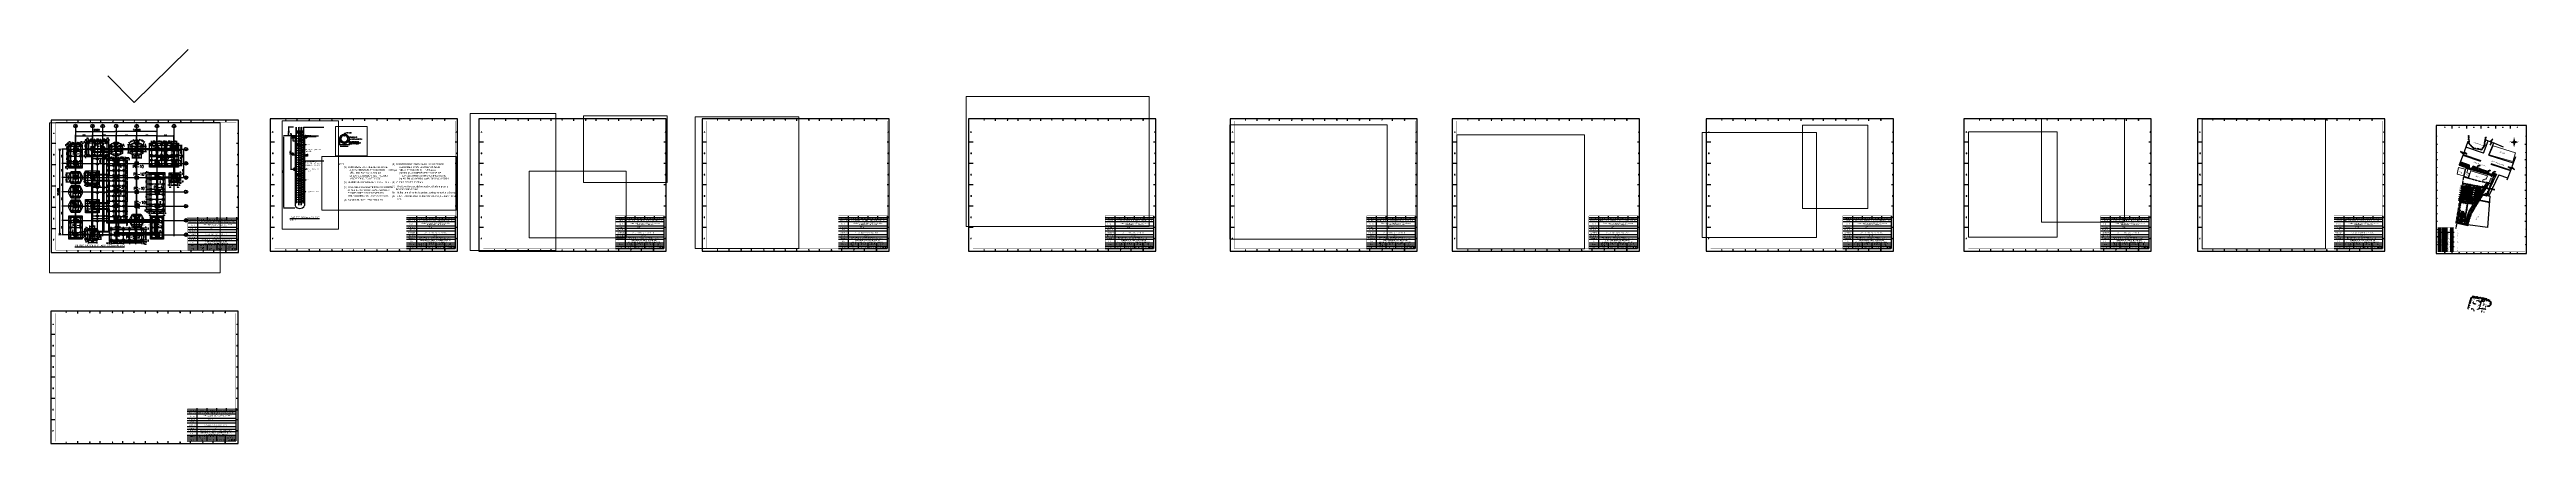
# Paper-space layout 'Layout1' of a CAD drawing. Header units: millimetres. Extents: x -3430 to 17665, y -756 to 2600.
# The model-space entities are those that its viewports show. They can reach past a viewport. Long polylines and large blocks are cut down to what shows.
import ezdxf
from ezdxf.enums import TextEntityAlignment as Align

# ---------------------------------------------------------------- set-up
doc = ezdxf.new("R2010")
doc.units = ezdxf.units.MM
doc.header["$LTSCALE"] = 300
for name, pattern in [('ACAD_ISO02W100', [15, 12, -3]), ('AM_ISO02W050', [7.5, 6, -1.5]), ('AM_ISO08W050', [18, 12, -1.5, 3, -1.5]), ('AM_ISO08W050X2', [9, 6, -0.75, 1.5, -0.75]), ('AM_ISO09W050', [22.5, 12, -1.5, 3, -1.5, 3, -1.5]), ('Amconstr', [9999, 9999, 0]), ('BORDERX2', [3.5, 1, -0.5, 1, -0.5, 0, -0.5]), ('CENTER', [2, 1.25, -0.25, 0.25, -0.25]), ('CENTER2', [28.575, 19.05, -3.175, 3.175, -3.175]), ('CENTERX2', [4, 2.5, -0.5, 0.5, -0.5]), ('DASH', [0.35, 0.25, -0.1]), ('DASHED', [0.75, 0.5, -0.25]), ('DOT', [0.25, 0, -0.25]), ('G', [2, 1.25, -0.25, 0.25, -0.25]), ('HIDDEN', [9.525, 6.35, -3.175]), ('K', [2.5, 1.25, -0.25, 0.25, -0.25, 0.25, -0.25]), ('PHANTOM', [2.5, 1.25, -0.25, 0.25, -0.25, 0.25, -0.25])]:
    doc.linetypes.add(name, pattern=pattern)
for name, color, linetype in [('01', 3, 'Continuous'), ('05', 1, 'G'), ('07', 6, 'K'), ('1', 7, 'Continuous'), ('25  杶奪', 114, 'Continuous'), ('30  俋窒眈燊\\M+00000D', 3, 'Continuous'), ('AM_0', 7, 'Continuous'), ('B.wall', 54, 'Continuous'), ('BOU', 12, 'Continuous'), ('CH', 6, 'Continuous'), ('COLUMN', 9, 'Continuous'), ('COOLING', 41, 'Continuous'), ('DIM', 4, 'Continuous'), ('EQ-3', 3, 'Continuous'), ('EQUIPMENT', 1, 'Continuous'), ('GATE', 56, 'Continuous'), ('HAS', 8, 'Continuous'), ('LINE', 7, 'Continuous'), ('M1', 7, 'Continuous'), ('M11', 1, 'Continuous'), ('M16', 3, 'Continuous'), ('M25', 114, 'Continuous'), ('M26', 1, 'Continuous'), ('M30', 3, 'Continuous'), ('M4', 5, 'Continuous'), ('M41', 7, 'Continuous'), ('PIPE', 161, 'Continuous'), ('Pond-khal', 161, 'Continuous'), ('Proposed plot', 3, 'Continuous'), ('SHB', 150, 'Continuous'), ('ST', 220, 'Continuous'), ('TEXT', 7, 'Continuous'), ('WALL', 2, 'Continuous'), ('WIN', 30, 'Continuous'), ('标注', 7, 'Continuous'), ('电缆沟', 2, 'Continuous'), ('细实线', 3, 'Continuous'), ('膘\\M+00000\\M+00000\\M+00000-2', 40, 'Continuous'), ('院图框', 7, 'Continuous')]:
    doc.layers.add(name, color=color, linetype=linetype)
for name, color, linetype, lineweight in [('AM_0N', 7, 'Continuous', 50), ('AM_11', 3, 'AM_ISO09W050', 25), ('AM_12N', 7, 'Continuous', 50), ('AM_3', 6, 'AM_ISO02W050', 25), ('AM_7', 4, 'AM_ISO08W050', 25), ('AM_7N', 4, 'AM_ISO08W050', 25), ('AM_CL', 1, 'Amconstr', 25), ('AM_INV', 253, 'Continuous', 0), ('BC road', 192, 'Continuous', 30), ('boundary line', 17, 'BORDERX2', 30), ('DOTTED', 7, 'ACAD_ISO02W100', 0), ('FAN-AM_0', 7, 'Continuous', 50), ('LV BUSHING-AM_4', 3, 'Continuous', 25), ('North', 7, 'Continuous', 13), ('PHA', 5, 'PHANTOM', 13), ('Pile', 84, 'Continuous', 25), ('pucca building', 7, 'Continuous', 15), ('ROD', 10, 'Continuous', 35), ('S.TEXT', 130, 'Continuous', 9), ('SX', 3, 'Continuous', 30), ('tank-AM_0', 7, 'Continuous', 50), ('TBM', 200, 'Continuous', 15), ('蚐\\M+00000牄銋\\M+00000AM_7', 4, 'AM_ISO08W050', 25)]:
    doc.layers.add(name, color=color, linetype=linetype, lineweight=lineweight)
doc.styles.add('1-10', font='romans.shx', dxfattribs={"height": 20})
doc.styles.add('1-100', font='romans.shx', dxfattribs={"height": 200})
doc.styles.add('1-20', font='arial.ttf')
doc.styles.add('1-25', font='romans.shx', dxfattribs={"height": 50})
doc.styles.add('1-37.5', font='arial.ttf')
doc.styles.add('1-50', font='arial.ttf')
doc.styles.add('1-75', font='romans.shx', dxfattribs={"height": 150})
doc.styles.add('ACISOTS', font='isocp.shx', dxfattribs={"height": 1, "bigfont": 'chineset.shx'})
doc.styles.add('bidcon', font='ARIALN.TTF')
doc.styles.add('Hadding', font='ARIALN.TTF', dxfattribs={"height": 4})
doc.styles.get("Standard").update_dxf_attribs({"font": 'txt8.shx', "width": 0.7, "bigfont": 'hztxt_ii.shx'})
doc.styles.add('style4', font='arial.ttf')
doc.styles.add('wx2', font='times.ttf')
doc.styles.add('统一字体', font='complex.shx', dxfattribs={"width": 0.8, "bigfont": 'tssdchn.shx'})
doc.linetypes.add('ZIGZAG', pattern='A,0.0001,-0.2,[131,ltypeshp.shx,S=0.2,R=0,X=-0.2,Y=0],-0.4,[131,ltypeshp.shx,S=0.2,R=180,X=0.2,Y=0],-0.2', length=0.8001)
doc.dimstyles.new('1- 20', dxfattribs={"dimtxt": 45, "dimasz": 40, "dimexe": 45, "dimexo": 40, "dimgap": 15, "dimtad": 1, "dimdec": 0, "dimzin": 3, "dimdsep": 46, "dimtxsty": '1-20', "dimcen": 0.09, "dimclrd": 161, "dimclre": 161, "dimclrt": 161, "dimadec": 0, "dimazin": 0, "dimtfac": 1, "dimtdec": 0, "dimtofl": 0, "dimtmove": 2, "dimatfit": 3, "dimfxl": 1, "dimtolj": 1, "dimtzin": 0, "dimarcsym": 0})
doc.dimstyles.new('1-10', dxfattribs={"dimtxt": 22, "dimasz": 22, "dimexe": 25, "dimexo": 20, "dimgap": 7, "dimtad": 1, "dimdec": 0, "dimzin": 3, "dimdsep": 46, "dimtxsty": '1-10', "dimcen": -80, "dimclrd": 161, "dimclre": 161, "dimclrt": 161, "dimadec": 0, "dimazin": 0, "dimtfac": 1, "dimtdec": 0, "dimtofl": 0, "dimtmove": 2, "dimatfit": 3, "dimfxl": 1, "dimtolj": 1, "dimtzin": 0, "dimarcsym": 0})
doc.dimstyles.new('1-100', dxfattribs={"dimtxt": 210, "dimasz": 200, "dimexe": 250, "dimexo": 150, "dimgap": 75, "dimtad": 1, "dimdec": 0, "dimzin": 3, "dimdsep": 46, "dimtxsty": '1-100', "dimcen": 0.09, "dimclrd": 161, "dimclre": 161, "dimclrt": 161, "dimadec": 0, "dimazin": 0, "dimtfac": 1, "dimtdec": 0, "dimtofl": 0, "dimtmove": 2, "dimatfit": 3, "dimfxl": 1, "dimtolj": 1, "dimtzin": 0, "dimarcsym": 0})
doc.dimstyles.new('1-25', dxfattribs={"dimtxt": 55, "dimasz": 50, "dimexe": 60, "dimexo": 50, "dimgap": 20, "dimtad": 1, "dimdec": 0, "dimzin": 3, "dimdsep": 46, "dimtxsty": '1-25', "dimcen": 0.09, "dimclrd": 161, "dimclre": 161, "dimclrt": 161, "dimadec": 0, "dimazin": 0, "dimtfac": 1, "dimtdec": 0, "dimtofl": 0, "dimtmove": 2, "dimatfit": 3, "dimfxl": 1, "dimtolj": 1, "dimtzin": 0, "dimarcsym": 0})
doc.dimstyles.new('1-50', dxfattribs={"dimtxt": 110, "dimasz": 100, "dimexe": 120, "dimexo": 75, "dimgap": 50, "dimtad": 1, "dimdec": 0, "dimzin": 3, "dimdsep": 46, "dimtxsty": '1-50', "dimcen": 0.09, "dimclrd": 7, "dimclre": 7, "dimclrt": 7, "dimadec": 0, "dimazin": 0, "dimtfac": 1, "dimtdec": 0, "dimtofl": 0, "dimtmove": 2, "dimatfit": 3, "dimfxl": 1, "dimtolj": 1, "dimtzin": 0, "dimarcsym": 0})
doc.dimstyles.new('1-75', dxfattribs={"dimtxt": 170, "dimasz": 160, "dimexe": 170, "dimexo": 150, "dimgap": 60, "dimtad": 1, "dimdec": 0, "dimzin": 3, "dimdsep": 46, "dimtxsty": '1-75', "dimcen": 0.09, "dimclrd": 256, "dimclre": 256, "dimclrt": 256, "dimadec": 0, "dimazin": 0, "dimtfac": 1, "dimtdec": 0, "dimtofl": 0, "dimtmove": 2, "dimatfit": 3, "dimfxl": 170, "dimtolj": 1, "dimtzin": 0, "dimarcsym": 0})
doc.dimstyles.new('Copy of 1-150', dxfattribs={"dimtxt": 150, "dimasz": 250, "dimexe": 100, "dimexo": 20, "dimgap": 20, "dimtad": 1, "dimdec": 0, "dimzin": 3, "dimdsep": 46, "dimtxsty": '1-20', "dimcen": 0.09, "dimclre": 7, "dimclrt": 256, "dimadec": 0, "dimazin": 0, "dimtfac": 1, "dimtdec": 0, "dimtofl": 0, "dimtmove": 2, "dimatfit": 3, "dimfxl": 1, "dimtolj": 1, "dimtzin": 0, "dimarcsym": 0})
doc.dimstyles.get("Standard").update_dxf_attribs({"dimscale": 100, "dimtxt": 2.5, "dimasz": 2, "dimexe": 2, "dimexo": 0, "dimgap": 0.7, "dimtad": 1, "dimdec": 0, "dimzin": 0, "dimdsep": 46, "dimtxsty": 'Standard', "dimcen": 0.09, "dimadec": 3, "dimazin": 0, "dimtfac": 1, "dimtdec": 0, "dimtofl": 0, "dimtmove": 2, "dimatfit": 3, "dimldrblk": 'OBLIQUE', "dimfxl": 1, "dimtolj": 1, "dimtzin": 0, "dimarcsym": 0})
doc.dimstyles.new('STANDARD$0', dxfattribs={"dimscale": 200, "dimtxt": 3, "dimasz": 2, "dimexe": 2, "dimexo": 2, "dimgap": 0.5, "dimtad": 1, "dimdec": 0, "dimdsep": 46, "dimtxsty": 'Standard', "dimblk": 'OPEN30', "dimcen": 0, "dimclrd": 256, "dimclre": 256, "dimclrt": 256, "dimadec": 0, "dimazin": 0, "dimtfac": 1, "dimtdec": 0, "dimtmove": 0, "dimatfit": 3, "dimldrblk": 'OPEN30', "dimfxl": 2, "dimlwd": 25, "dimlwe": 15, "dimarcsym": 0})
doc.dimstyles.new('STANDARD2', dxfattribs={"dimscale": 250, "dimtxt": 2.5, "dimasz": 2, "dimexe": 2.5, "dimexo": 0, "dimgap": 0.62, "dimtad": 1, "dimdec": 0, "dimzin": 0, "dimdsep": 46, "dimtxsty": 'Standard', "dimblk": 'OBLIQUE', "dimcen": 0.09, "dimadec": 3, "dimazin": 0, "dimtfac": 1, "dimtdec": 0, "dimtofl": 0, "dimtmove": 2, "dimatfit": 3, "dimldrblk": 'OBLIQUE', "dimfxl": 1, "dimtolj": 1, "dimtzin": 0, "dimarcsym": 0})
pattern_1 = [(45, (-232199482.9, -2627975192.8), (1272.79220614, -1e-13), [750, -1050]), (45, (-232199164.7, -2627975192.8), (1272.79220614, -1e-13), [300, -1500]), (45, (-232199482.9, -2627974874.6), (1272.79220614, -1e-13), [300, -1500])]
pattern_2 = [(130.53, (-567797.04, -6467482.04), (45.6969217, 177.079359), [19.05, -209.55]), (75.53, (-567797.04, -6467482.04), (-194.251742, -3.3283146), [15.24, -167.640584]), (180.9814447, (-567793.23, -6467467.28), (-148.5548124, 173.7510427), [16.190009, -178.0902446]), (126.7142, (-567847.15, -6467473.68), (86.070321, 260.467471), [28.575, -314.325]), (177.1655576, (-567839.98, -6467451.97), (-204.993794, 274.878072), [24.285023, -267.135608]), (71.714151, (-567847.15, -6467473.68), (-204.993794, 274.878072), [22.859967, -251.459732]), (101.53, (-567830.44, -6467450.71), (125.8168088, 132.7223607), [19.05, -209.55]), (46.53, (-567830.44, -6467450.71), (-171.5094716, 91.264444), [15.24, -167.64]), (151.981445, (-567819.96, -6467439.65), (-45.692664, 223.9868044), [16.190009, -178.0899376]), (118.03, (-567797.04, -6467482.036), (-82.8945416, 16.9584505), [0, -165.608, 0, -170.18, 0, -168.275]), (88.03, (-567797.04, -6467482.04), (-87.8213855, 82.3918632), [0, -97.028, 0, -161.798, 0, -64.135]), (48.03, (-567806.36, -6467537.906), (27.95955064, 132.800194), [0, -63.5, 0, -198.12, 0, -262.89]), (38.03, (-567810.54, -6467562.96), (-0.708109, 150.29391), [0, -82.55, 0, -131.572, 0, -186.69])]
pattern_3 = [(50, (-41951.15, 0), (182.184669, -15.9390855), [19.05, -209.55]), (355, (-41951.15, 0), (-35.2434214, 191.056845), [15.24, -167.640584]), (100.4514447, (-41935.96, -1.33), (146.941247, 175.117752), [16.190009, -178.0902446]), (46.1842, (-41951.15, 50.8), (271.079041, -42.042328), [28.575, -314.325]), (96.6355576, (-41928.56, 47.3), (237.404134, 247.426125), [24.285023, -267.135608]), (351.184151, (-41951.15, 50.8), (237.404134, 247.426125), [22.859967, -251.459732]), (21, (-41925.75, 38.1), (151.6143913, -102.2651982), [19.05, -209.55]), (326, (-41925.75, 38.1), (61.8020283, 184.187966), [15.24, -167.64]), (71.451445, (-41913.11, 29.58), (213.4164193, 81.922769), [16.190009, -178.0899376]), (37.5, (-41951.147, 0), (3.08860325, 84.5550389), [0, -165.608, 0, -170.18, 0, -168.275]), (7.5, (-41951.15, 0), (66.8196625, 100.1805748), [0, -97.028, 0, -161.798, 0, -64.135]), (327.5, (-42007.79, 0), (135.5905952, -5.728744), [0, -63.5, 0, -198.12, 0, -262.89]), (317.5, (-42033.19, 0), (148.1291814, 25.426491), [0, -82.55, 0, -131.572, 0, -186.69])]
pattern_4 = [(50, (6678587.89, 387153.74), (143.45204, -12.55043), [15, -165]), (355, (6678587.9, 387153.74), (-27.75027, 150.43843), [12, -132]), (100.4514, (6678599.85, 387152.69), (115.70188, 137.8879), [12.74804, -140.22842]), (46.1842, (6678587.9, 387193.74), (213.4482, -33.1038), [22.5, -247.5]), (96.6356, (6678605.68, 387190.98), (186.93254, 194.8236), [19.12206, -210.3426]), (351.1842, (6678587.9, 387193.74), (186.9324, 194.8237), [18, -198]), (21, (6678607.89, 387183.74), (119.38141, -80.52378), [15, -165]), (326, (6678607.9, 387183.74), (48.66307, 145.03), [12, -132]), (71.4514, (6678617.84, 387177.03), (168.04453, 64.5061), [12.74804, -140.22842]), (37.5, (6678587.893, 387153.737), (2.43197, 66.57877), [0, -130.4, 0, -134, 0, -132.5]), (7.5, (6678587.89, 387153.74), (52.61391, 78.88234), [0, -76.4, 0, -127.4, 0, -50.5]), (327.5, (6678543.293, 387153.737), (106.764487, -4.510974), [0, -50, 0, -156, 0, -207]), (317.5, (6678523.29, 387153.74), (116.63723, 20.021), [0, -65, 0, -103.6, 0, -147])]

# ---------------------------------------------------------------- blocks, each defined once
blk = doc.blocks.new('A$C76A80B5B')
at = {"linetype": 'ByBlock', "ltscale": 10}
for p, q in [((-221, 322), (-221, 327)), ((-170.4, 322), (-170.4, 327)), ((-119.7, 322), (-119.7, 327)), ((-69.1, 322), (-69.1, 327)), ((-18.5, 322), (-18.5, 327)), ((32.1, 322), (32.1, 327)), ((82.8, 322), (82.8, 327)), ((-271.6, 274.2), (-281.6, 274.2)), ((-271.6, 226.3), (-281.6, 226.3)), ((138.4, 274.2), (133.4, 274.2)), ((138.4, 226.3), (133.4, 226.3)), ((-271.6, 178.5), (-281.6, 178.5)), ((138.4, 178.5), (133.4, 178.5)), ((-271.6, 130.7), (-281.6, 130.7)), ((138.4, 130.7), (133.4, 130.7)), ((-271.6, 82.8), (-281.6, 82.8)), ((138.4, 82.8), (133.4, 82.8)), ((-221, 30), (-221, 35)), ((-170.4, 30), (-170.4, 35)), ((-119.7, 30), (-119.7, 35)), ((-69.1, 30), (-69.1, 35)), ((-18.5, 30), (-18.5, 35)), ((32.1, 30), (32.1, 35)), ((82.8, 30), (82.8, 35))]:
    blk.add_line(p, q, dxfattribs=at)
blk.add_lwpolyline([(-281.6, 30), (138.4, 30), (138.4, 327), (-281.6, 327)], close=True, dxfattribs=at)
at = {"linetype": 'ByBlock', "ltscale": 10, "const_width": 0.4}
blk.add_lwpolyline([(-271.6, 35), (133.4, 35), (133.4, 322), (-271.6, 322)], close=True, dxfattribs=at)
at = {"linetype": 'ByBlock', "ltscale": 10}
for s, p in [('A', (-277, 296)), ('1', (-247.9, 323.3)), ('2', (-195, 323.3)), ('3', (-144.4, 323.3)), ('4', (-96.1, 323.3)), ('5', (-43.1, 323.3)), ('6', (7.5, 323.3)), ('7', (58.1, 323.3)), ('8', (108.8, 323.3)), ('A', (135.6, 296)), ('B', (-277, 248.2)), ('B', (135.6, 248.2)), ('C', (-277, 200.4)), ('C', (135.6, 200.4)), ('D', (-277, 152.6)), ('D', (135.6, 152.6)), ('E', (-277, 104.7)), ('F', (-277, 56.9)), ('E', (135.6, 104.7)), ('F', (135.6, 56.9)), ('1', (-247.9, 31.3)), ('2', (-195, 31.3)), ('3', (-144.4, 31.3)), ('4', (-96.1, 31.3)), ('5', (-43.1, 31.3)), ('6', (7.5, 31.3)), ('7', (58.1, 31.3)), ('8', (108.8, 31.3))]:
    blk.add_text(s, height=2.5, dxfattribs=at).set_placement(p)
blk = doc.blocks.new('North')
at = {"layer": 'North', "linetype": 'Continuous'}
h = blk.add_hatch(dxfattribs=at)
h.set_pattern_fill('ANSI31', color=256, scale=0.0015, style=0)
h.set_pattern_definition([(45, (-23.92065628, -1.62496797), (-0.0001325825215, 0.0001325825215), [])])
h.paths.add_polyline_path([(0, 0.015), (-0.003, 0.004), (0, 0)])
h.paths.add_polyline_path([(-0.015, 0), (-0.003, -0.003), (0, 0)])
h.paths.add_polyline_path([(0, -0.015), (0.004, -0.003), (0, 0)])
h.paths.add_polyline_path([(0.015, 0), (0.003, 0.003), (0, 0)])
for p, q in [((-0.015, 0), (-0.003, 0.004)), ((-0.015, 0), (0.015, 0)), ((-0.003, -0.003), (-0.015, 0)), ((0, 0.015), (-0.003, 0.004)), ((0, 0), (-0.003, 0.004)), ((0, 0.015), (0, -0.015)), ((0.003, 0.003), (0, 0.015)), ((0, 0), (0.003, 0.003)), ((0.015, 0), (0.003, 0.003)), ((0, 0), (-0.003, -0.003)), ((0, -0.015), (-0.003, -0.003)), ((0.004, -0.003), (0, 0)), ((0.004, -0.003), (0, -0.015)), ((0.004, -0.003), (0.015, 0))]:
    blk.add_line(p, q, dxfattribs=at)
at = {"linetype": 'Continuous', "style": 'bidcon'}
for s, p in [('W', (-0.022, -0.003)), ('N', (-0.002, 0.016)), ('E', (0.016, -0.003)), ('S', (-0.002, -0.023))]:
    blk.add_text(s, height=0.00675, dxfattribs=at).set_placement(p)
blk = doc.blocks.new('_OBLIQUE')
at = {"color": 0, "linetype": 'ByBlock'}
blk.add_line((-0.5, -0.5), (0.5, 0.5), dxfattribs=at)
blk = doc.blocks.new('*D906')
at = {"layer": 'Defpoints', "color": 0, "ltscale": 0.1}
for p in [(6248532, 376310, 13586), (6268832, 371436), (6268983, 372184, 13533)]:
    blk.add_point(p, dxfattribs=at)
at = {"layer": '标注', "color": 67, "lineweight": -2, "ltscale": 0.1}
for p, q in [((6248532, 376310), (6248257, 374950)), ((6248381, 375563), (6268832, 371436)), ((6268983, 372184), (6268709, 370824))]:
    blk.add_line(p, q, dxfattribs=at)
at = {"layer": '标注', "color": 67, "lineweight": -2, "ltscale": 0.1, "xscale": 250, "yscale": 250, "zscale": 250}
for p, rotation in [((6248381, 375563), 168.5920335107766), ((6268832, 371436), 348.5920335107766)]:
    blk.add_blockref('_OBLIQUE', p, dxfattribs=dict(at, rotation=rotation))
at = {"layer": '标注', "color": 67, "lineweight": 13, "ltscale": 0.1, "insert": (6258688, 373904), "char_height": 625, "attachment_point": 5, "rotation": 348.592034}
blk.add_mtext('\\A1;20863', dxfattribs=at)
blk = doc.blocks.new('*D909')
at = {"layer": 'Defpoints', "color": 0, "ltscale": 0.1}
for p in [(6265496, 469765, 10108), (6312698, 455702, 10108), (6313182, 457328)]:
    blk.add_point(p, dxfattribs=at)
at = {"layer": '标注', "color": 67, "lineweight": -2, "ltscale": 0.1}
for p, q in [((6265496, 469765), (6266159, 471990)), ((6265980, 471391), (6313182, 457328)), ((6312698, 455702), (6313361, 457927))]:
    blk.add_line(p, q, dxfattribs=at)
at = {"layer": '标注', "color": 67, "lineweight": -2, "ltscale": 0.1, "xscale": 250, "yscale": 250, "zscale": 250}
for p, rotation in [((6265980, 471391), 163.4097785982478), ((6313182, 457328), 343.4097785982478)]:
    blk.add_blockref('_OBLIQUE', p, dxfattribs=dict(at, rotation=rotation))
at = {"layer": '标注', "color": 67, "lineweight": 13, "ltscale": 0.1, "insert": (6289699, 464755), "char_height": 625, "attachment_point": 5, "rotation": 343.409779}
blk.add_mtext('\\A1;49252', dxfattribs=at)
blk = doc.blocks.new('*D910')
at = {"layer": 'Defpoints', "color": 0, "ltscale": 0.1}
for p in [(6302534, 422265, 11428), (6303245, 422075), (6308091, 443012, 10108)]:
    blk.add_point(p, dxfattribs=at)
at = {"layer": '标注', "color": 67, "lineweight": -2, "ltscale": 0.1}
for p, q in [((6302534, 422265), (6303848, 421913)), ((6303245, 422075), (6307504, 437978)), ((6308801, 442821), (6307923, 439545)), ((6308091, 443012), (6309405, 442660))]:
    blk.add_line(p, q, dxfattribs=at)
at = {"layer": '标注', "color": 67, "lineweight": -2, "ltscale": 0.1, "xscale": 250, "yscale": 250, "zscale": 250}
for p, rotation in [((6303245, 422075), 255.0071958322631), ((6308801, 442821), 75.00719583226314)]:
    blk.add_blockref('_OBLIQUE', p, dxfattribs=dict(at, rotation=rotation))
at = {"layer": '标注', "color": 67, "lineweight": 13, "ltscale": 0.1, "insert": (6307714, 438762), "char_height": 625, "attachment_point": 5, "rotation": 75.007196}
blk.add_mtext('\\A1;21478', dxfattribs=at)
blk = doc.blocks.new('*D911')
at = {"layer": 'Defpoints', "color": 0, "ltscale": 0.1}
for p in [(6295506, 424372, 11425), (6300518, 421917), (6300787, 422851, 11427)]:
    blk.add_point(p, dxfattribs=at)
at = {"layer": '标注', "color": 67, "lineweight": -2, "ltscale": 0.1}
for p, q in [((6295506, 424372), (6295064, 422838)), ((6295237, 423438), (6300518, 421917)), ((6300787, 422851), (6300345, 421316))]:
    blk.add_line(p, q, dxfattribs=at)
at = {"layer": '标注', "color": 67, "lineweight": -2, "ltscale": 0.1, "xscale": 250, "yscale": 250, "zscale": 250}
for p, rotation in [((6295237, 423438), 163.9269236836188), ((6300518, 421917), 343.9269236836188)]:
    blk.add_blockref('_OBLIQUE', p, dxfattribs=dict(at, rotation=rotation))
at = {"layer": '标注', "color": 67, "lineweight": 13, "ltscale": 0.1, "insert": (6297992, 423074), "char_height": 625, "attachment_point": 5, "rotation": 343.926924}
blk.add_mtext('\\A1;5495', dxfattribs=at)
blk = doc.blocks.new('*D914')
at = {"layer": 'Defpoints', "color": 0, "ltscale": 0.1}
for p in [(6308091, 443012, 10108), (6312698, 455702, 10108), (6313386, 455452)]:
    blk.add_point(p, dxfattribs=at)
at = {"layer": '标注', "color": 67, "lineweight": -2, "ltscale": 0.1}
for p, q in [((6308091, 443012), (6309367, 442548)), ((6308779, 442762), (6313386, 455452)), ((6312698, 455702), (6313974, 455239))]:
    blk.add_line(p, q, dxfattribs=at)
at = {"layer": '标注', "color": 67, "lineweight": -2, "ltscale": 0.1, "xscale": 250, "yscale": 250, "zscale": 250}
for p, rotation in [((6308779, 442762), 250.0474391892916), ((6313386, 455452), 70.04743918929162)]:
    blk.add_blockref('_OBLIQUE', p, dxfattribs=dict(at, rotation=rotation))
at = {"layer": '标注', "color": 67, "lineweight": 13, "ltscale": 0.1, "insert": (6310695, 449248), "char_height": 625, "attachment_point": 5, "rotation": 70.047439}
blk.add_mtext('\\A1;13501', dxfattribs=at)
blk = doc.blocks.new('L')
at = {"layer": 'TBM', "linetype": 'Continuous'}
for p, q in [((497.8, 497.1, -6.1), (496.8, 498.1, -6.1)), ((496.8, 497.1, -6.1), (497.8, 498.1, -6.1))]:
    blk.add_line(p, q, dxfattribs=at)
at = {"layer": 'TBM', "linetype": 'Continuous', "elevation": -6.1}
for points in [[(496.7, 498.1), (497.8, 498.1), (497.8, 497.1), (496.7, 497.1)], [(497, 497.8), (497.5, 497.8), (497.5, 497.3), (497, 497.3)], [(497.2, 497.6), (497.3, 497.6), (497.3, 497.5), (497.2, 497.5)]]:
    blk.add_lwpolyline(points, close=True, dxfattribs=at)
blk = doc.blocks.new('M')
at = {"layer": 'Pond-khal'}
h = blk.add_hatch(color=256, dxfattribs=at)
h.paths.add_polyline_path([(-0.6, 0), (-0.3, 0), (0, 0.9)])
h.paths.add_polyline_path([(0.2, 0), (0.6, 0), (0, 0.9)])
for p, q in [((0, 0.9), (-0.6, 0)), ((0.6, 0), (-0.6, 0)), ((0, 0.9), (-0.3, 0)), ((0, 0.9), (0, 1.8)), ((0, 0.9), (0.6, 0)), ((0, 0.9), (0.2, 0))]:
    blk.add_line(p, q, dxfattribs=at)
blk = doc.blocks.new('N')
at = {"layer": 'CH', "linetype": 'Continuous', "rotation": 90.1461071628023}
blk.add_blockref('M', (0, 0), dxfattribs=at)
blk = doc.blocks.new('Z')
at = {"layer": 'CH', "linetype": 'Continuous', "rotation": 5.882704084150185}
blk.add_blockref('N', (0, 0), dxfattribs=at)
blk = doc.blocks.new('S')
at = {"linetype": 'Continuous', "xscale": 4, "yscale": 4, "zscale": 4, "rotation": 359.9999999988536}
blk.add_blockref('Z', (0, 0), dxfattribs=at)
blk = doc.blocks.new('SSS')
at = {"linetype": 'Continuous', "rotation": 180.1606705094454}
blk.add_blockref('S', (0, 0), dxfattribs=at)
blk = doc.blocks.new('_Open30')
at = {"color": 0, "linetype": 'ByBlock', "lineweight": -2}
for p, q in [((-1, 0.27), (0, 0)), ((0, 0), (-1, -0.27)), ((0, 0), (-1, 0))]:
    blk.add_line(p, q, dxfattribs=at)
blk = doc.blocks.new('*D915')
at = {"lineweight": 15, "ltscale": 0.1}
for p, q in [((6286320, 419951), (6286319, 419948)), ((6289724, 417849), (6289722, 417846))]:
    blk.add_line(p, q, dxfattribs=at)
at = {"lineweight": 25, "ltscale": 0.1}
blk.add_line((6286869, 420078), (6289592, 418396), dxfattribs=at)
at = {"layer": 'Defpoints', "color": 0, "ltscale": 0.1}
for p in [(6286531, 420291, 11714), (6289932, 418186), (6289934, 418189, 11714)]:
    blk.add_point(p, dxfattribs=at)
at = {"lineweight": 25, "ltscale": 0.1, "xscale": 400, "yscale": 400, "zscale": 400}
for p, rotation in [((6286529, 420288), 148.298571417), ((6289932, 418186), 328.298571417)]:
    blk.add_blockref('_Open30', p, dxfattribs=dict(at, rotation=rotation))
at = {"ltscale": 0.1, "insert": (6288441, 419577), "char_height": 600, "attachment_point": 5, "rotation": 328.298571}
blk.add_mtext('4000', dxfattribs=at)
blk = doc.blocks.new('*D916')
at = {"lineweight": 15, "ltscale": 0.1}
for p, q in [((6288730, 416240), (6288867, 416462)), ((6290006, 415452), (6290143, 415674))]:
    blk.add_line(p, q, dxfattribs=at)
at = {"lineweight": 25, "ltscale": 0.1}
blk.add_line((6288997, 415911), (6289593, 415543), dxfattribs=at)
at = {"layer": 'Defpoints', "color": 0, "ltscale": 0.1}
for p in [(6288520, 415900, 11809), (6289796, 415111, 11809), (6289933, 415333)]:
    blk.add_point(p, dxfattribs=at)
at = {"lineweight": 25, "ltscale": 0.1, "xscale": 400, "yscale": 400, "zscale": 400}
for p, rotation in [((6288657, 416121), 148.2985714170072), ((6289933, 415333), 328.2985714170072)]:
    blk.add_blockref('_Open30', p, dxfattribs=dict(at, rotation=rotation))
at = {"ltscale": 0.1, "insert": (6289505, 416068), "char_height": 600, "attachment_point": 5, "rotation": 328.298571}
blk.add_mtext('1500', dxfattribs=at)
blk = doc.blocks.new('*D917')
at = {"lineweight": 15, "ltscale": 0.1}
for p, q in [((6275091, 408146), (6275066, 408150)), ((6275584, 411105), (6275560, 411109))]:
    blk.add_line(p, q, dxfattribs=at)
at = {"lineweight": 25, "ltscale": 0.1}
blk.add_line((6275889, 410648), (6275527, 408478), dxfattribs=at)
at = {"layer": 'Defpoints', "color": 0, "ltscale": 0.1}
for p in [(6275461, 408084), (6275485, 408080), (6275979, 411039)]:
    blk.add_point(p, dxfattribs=at)
at = {"lineweight": 25, "ltscale": 0.1, "xscale": 400, "yscale": 400, "zscale": 400}
for p, rotation in [((6275461, 408084), 260.528953493726), ((6275954, 411043), 80.52895349372595)]:
    blk.add_blockref('_Open30', p, dxfattribs=dict(at, rotation=rotation))
at = {"ltscale": 0.1, "insert": (6275313, 409629), "char_height": 600, "attachment_point": 5, "rotation": 80.528953}
blk.add_mtext('3000', dxfattribs=at)
blk = doc.blocks.new('*D918')
at = {"lineweight": 25, "ltscale": 0.1, "transparency": 16777216}
for p, q in [((6266325, 398845), (6265932, 398916)), ((6266719, 398775), (6267507, 398633)), ((6267900, 398563), (6268294, 398492))]:
    blk.add_line(p, q, dxfattribs=at)
at = {"lineweight": 15, "ltscale": 0.1, "transparency": 16777216}
for p, q in [((6266731, 398841), (6266790, 399168)), ((6267519, 398700), (6267577, 399027))]:
    blk.add_line(p, q, dxfattribs=at)
at = {"layer": 'Defpoints', "color": 0, "ltscale": 0.1, "transparency": 16777216}
for p in [(6266661, 398447), (6267448, 398306), (6267507, 398633)]:
    blk.add_point(p, dxfattribs=at)
at = {"lineweight": 25, "ltscale": 0.1, "transparency": 16777216, "xscale": 400, "yscale": 400, "zscale": 400}
for p, rotation in [((6266719, 398775), 349.8402619216624), ((6267507, 398633), 169.8402619216624)]:
    blk.add_blockref('_Open30', p, dxfattribs=dict(at, rotation=rotation))
at = {"ltscale": 0.1, "insert": (6267182, 399305), "char_height": 600, "attachment_point": 5, "rotation": 349.840262}
blk.add_mtext('800', dxfattribs=at)
blk = doc.blocks.new('*D110')
at = {"layer": 'Defpoints', "color": 0, "ltscale": 0.1, "transparency": 16777216}
for p in [(6132321, -21832), (6132969, -17732), (6132969, -21832)]:
    blk.add_point(p, dxfattribs=at)
at = {"layer": '标注', "color": 67, "lineweight": -2, "ltscale": 0.1, "transparency": 16777216}
for p, q in [((6132969, -17732), (6131696, -17732)), ((6132969, -21832), (6131696, -21832)), ((6132321, -17732), (6132321, -21832))]:
    blk.add_line(p, q, dxfattribs=at)
at = {"layer": '标注', "color": 67, "lineweight": -2, "ltscale": 0.1, "transparency": 16777216, "xscale": 250, "yscale": 250, "zscale": 250}
for p, rotation in [((6132321, -17732), 90), ((6132321, -21832), 270)]:
    blk.add_blockref('_OBLIQUE', p, dxfattribs=dict(at, rotation=rotation))
at = {"layer": '标注', "color": 67, "lineweight": 13, "ltscale": 0.1, "transparency": 16777216, "insert": (6131888, -19718), "char_height": 625, "attachment_point": 5, "rotation": 90}
blk.add_mtext('\\A1;4100', dxfattribs=at)
blk = doc.blocks.new('*D111')
at = {"layer": 'Defpoints', "color": 0, "ltscale": 0.1, "transparency": 16777216}
for p in [(6133469, -13632), (6142669, -12766), (6142669, -14241)]:
    blk.add_point(p, dxfattribs=at)
at = {"layer": '标注', "color": 67, "lineweight": -2, "ltscale": 0.1, "transparency": 16777216}
for p, q in [((6133469, -13632), (6133469, -12141)), ((6133469, -12766), (6142669, -12766)), ((6142669, -14241), (6142669, -12141))]:
    blk.add_line(p, q, dxfattribs=at)
at = {"layer": '标注', "color": 67, "lineweight": -2, "ltscale": 0.1, "transparency": 16777216, "xscale": 250, "yscale": 250, "zscale": 250, "rotation": 180}
blk.add_blockref('_OBLIQUE', (6133469, -12766), dxfattribs=at)
at = {"layer": '标注', "color": 67, "lineweight": -2, "ltscale": 0.1, "transparency": 16777216, "xscale": 250, "yscale": 250, "zscale": 250}
blk.add_blockref('_OBLIQUE', (6142669, -12766), dxfattribs=at)
at = {"layer": '标注', "color": 67, "lineweight": 13, "ltscale": 0.1, "transparency": 16777216, "insert": (6138069, -12353), "char_height": 625, "attachment_point": 5}
blk.add_mtext('\\A1;9200', dxfattribs=at)
blk = doc.blocks.new('*D112')
at = {"layer": 'Defpoints', "color": 0, "ltscale": 0.1, "transparency": 16777216}
for p in [(6132321, -17732), (6132797, -17732), (6132969, -13632)]:
    blk.add_point(p, dxfattribs=at)
at = {"layer": '标注', "color": 67, "lineweight": -2, "ltscale": 0.1, "transparency": 16777216}
for p, q in [((6132969, -13632), (6131696, -13632)), ((6132797, -17732), (6131696, -17732)), ((6132321, -13632), (6132321, -17732))]:
    blk.add_line(p, q, dxfattribs=at)
at = {"layer": '标注', "color": 67, "lineweight": -2, "ltscale": 0.1, "transparency": 16777216, "xscale": 250, "yscale": 250, "zscale": 250}
for p, rotation in [((6132321, -13632), 90), ((6132321, -17732), 270)]:
    blk.add_blockref('_OBLIQUE', p, dxfattribs=dict(at, rotation=rotation))
at = {"layer": '标注', "color": 67, "lineweight": 13, "ltscale": 0.1, "transparency": 16777216, "insert": (6131907, -15879), "char_height": 625, "attachment_point": 5, "rotation": 90}
blk.add_mtext('\\A1;4100', dxfattribs=at)
blk = doc.blocks.new('A$C1C76hucg')
at = {"layer": 'COOLING'}
for p, q in [((-7819, 1804), (-7819, 3289)), ((-7604, 3289), (-7819, 3289)), ((-7604, 1804), (-7819, 1804)), ((-7559, 1742), (-7634, 1742)), ((-7634, 1742), (-7634, 1724)), ((-7484, 1742), (-7634, 1742)), ((-7634, 1742), (-7634, 1724)), ((-7634, 1671), (-7634, 1689)), ((-7634, 1671), (-7634, 1689)), ((-7484, 1671), (-7634, 1671)), ((-7559, 1671), (-7634, 1671)), ((-7616, 1742), (-7484, 1742)), ((-7616, 1671), (-7484, 1671)), ((-7605, 1742), (-7484, 1742)), ((-7605, 1671), (-7484, 1671)), ((-7514, 3324), (-7604, 3324)), ((-7604, 3324), (-7604, 1742)), ((-7604, 1119), (-7604, 1671)), ((-7599, 3299), (-7599, 3279)), ((-7599, 3299), (-7519, 3299)), ((-7599, 3279), (-7519, 3279)), ((-7599, 1794), (-7599, 1814)), ((-7599, 1814), (-7519, 1814)), ((-7599, 1794), (-7519, 1794)), ((-7559, 1742), (-7543, 1742)), ((-7559, 1671), (-7484, 1671)), ((-7519, 3299), (-7519, 3279)), ((-7519, 1794), (-7519, 1814)), ((-7514, 1742), (-7514, 3324)), ((-7299, 3289), (-7514, 3289)), ((-7299, 1804), (-7514, 1804)), ((-7514, 1119), (-7514, 1671)), ((-7484, 1742), (-7484, 1724)), ((-7484, 1742), (-7484, 1724)), ((-7484, 1671), (-7484, 1689)), ((-7484, 1671), (-7484, 1689)), ((-7299, 1804), (-7299, 3289))]:
    blk.add_line(p, q, dxfattribs=at)
blk.add_lwpolyline([(-7634, 1724), (-7484, 1724), (-7484, 1689), (-7634, 1689)], close=True, dxfattribs=at)
blk = doc.blocks.new('500')
at = {"layer": '25  杶奪'}
blk.add_circle((0, 0), 315, dxfattribs=at)
at = {"layer": '30  俋窒眈燊\\M+00000D', "linetype": 'HIDDEN', "ltscale": 3}
blk.add_circle((0, 0), 250, dxfattribs=at)
blk = doc.blocks.new('FA-')
at = {"layer": 'M25', "color": 114}
blk.add_lwpolyline([(-10, 37.5), (10, 37.5), (10, -37.5), (-10, -37.5)], close=True, dxfattribs=at)
for radius in [115, 59]:
    blk.add_circle((0, 0), radius, dxfattribs=at)
blk = doc.blocks.new('A$C753D22AA')
at = {"layer": 'M26', "color": 6}
for p, q in [((-61, 263), (-61, 255)), ((-61, 255), (-56, 254)), ((-61, 251), (-56, 252)), ((-61, 243), (-61, 251)), ((57, 344), (-58, 344)), ((-58, 328), (-58, 344)), ((-58, 328), (-55, 323)), ((57, 328), (-58, 328)), ((-56, 266), (-58, 266)), ((-56, 240), (-58, 240)), ((-58, 140), (-58, 185)), ((51, 154), (-58, 154)), ((57, 140), (-58, 140)), ((57, 140), (-58, 140)), ((-58, 124), (-58, 140)), ((57, 124), (-58, 124)), ((-56, 269), (-44, 269)), ((-56, 237), (-56, 268)), ((-44, 237), (-56, 237)), ((-56, 188), (-44, 202)), ((-55, 323), (-45, 298)), ((-55, 200), (-55, 212)), ((51, 314), (-51, 314)), ((-51, 273), (-44, 273)), ((-50, 215), (-50, 237)), ((-50, 217), (-50, 217)), ((-44, 214), (-50, 215)), ((-50, 195), (-50, 195)), ((-45, 298), (-44, 282)), ((-44, 189), (-44, 279)), ((34, 289), (-34, 289)), ((34, 179), (-34, 179)), ((-15, 0), (-15, 124)), ((15, 0), (15, 124)), ((53, 289), (34, 289)), ((34, 179), (53, 179)), ((45, 298), (44, 282)), ((44, 189), (44, 289)), ((53, 260), (44, 260)), ((53, 237), (44, 237)), ((45, 170), (44, 186)), ((57, 328), (45, 298)), ((55, 323), (45, 298)), ((57, 140), (45, 170)), ((53, 179), (53, 289)), ((53, 284), (60, 284)), ((53, 282), (60, 282)), ((53, 273), (60, 273)), ((60, 271), (53, 271)), ((53, 255), (60, 255)), ((53, 253), (60, 253)), ((53, 244), (60, 244)), ((60, 242), (53, 242)), ((60, 226), (53, 226)), ((53, 224), (60, 224)), ((53, 215), (60, 215)), ((53, 213), (60, 213)), ((60, 197), (53, 197)), ((53, 195), (60, 195)), ((53, 186), (60, 186)), ((53, 184), (60, 184)), ((57, 344), (57, 328)), ((57, 124), (57, 140)), ((60, 284), (60, 271)), ((60, 255), (60, 242)), ((60, 213), (60, 226)), ((60, 184), (60, 197))]:
    blk.add_line(p, q, dxfattribs=at)
for centre, radius, start, end in [((-58, 263), 3, 90, 180), ((-58, 243), 3, 180, 270), ((-53, 185), 5, 137.880452, 180), ((-51, 268), 5, 90, 180), ((-50, 212), 5, 90, 180), ((-50, 200), 5, 180, 270), ((-34, 279), 10, 90, 180), ((-34, 189), 10, 180, 270), ((0, 0), 39.1, 112.547943, 67.452057), ((34, 279), 10, 0, 90), ((34, 189), 10, 270, 0), ((0, 0), 15, 181.335012, 358.664988)]:
    blk.add_arc(centre, radius, start, end, dxfattribs=at)
blk = doc.blocks.new('A$C021272F2')
at = {"layer": 'M26', "color": 6}
for p, q in [((-414, -19), (-486, 82)), ((-392, -4), (-465, 97)), ((-356, 23), (-450, -45)), ((-347, 10), (-440, -58)), ((-347, 10), (-440, -58)), ((-347, 10), (-356, 23)), ((-347, 10), (-338, -3)), ((-450, -45), (-440, -58)), ((-431, -71), (-440, -58)), ((-338, -3), (-431, -71))]:
    blk.add_line(p, q, dxfattribs=at)
for radius, start, end in [(39.1, 325.410189, 286.589811), (13, 36, 216)]:
    blk.add_arc((-476, 89), radius, start, end, dxfattribs=at)
blk = doc.blocks.new('A$C6C825D1F')
at = {"layer": 'M16', "color": 200, "linetype": 'CENTER', "ltscale": 50}
for p, q in [((116, 148), (116, 142)), ((120, 139), (182, 139)), ((131, 104), (171, 104)), ((131, 96), (131, 104)), ((136, 149), (136, 139)), ((136, 149), (144, 149)), ((136, 119), (166, 119)), ((136, 104), (136, 119)), ((144, 149), (144, 139)), ((146, 119), (146, 139)), ((156, 119), (156, 139)), ((158, 149), (158, 139)), ((158, 149), (165, 149)), ((165, 149), (165, 139)), ((166, 104), (166, 119)), ((171, 96), (171, 104)), ((186, 148), (186, 142))]:
    blk.add_line(p, q, dxfattribs=at)
for centre, radius in [((151, 52), 47.5), ((124, 79), 6), ((124, 26), 6), ((177, 79), 6), ((177, 26), 6)]:
    blk.add_circle(centre, radius, dxfattribs=at)
for centre, radius, start, end in [((131, 142), 16.8, 100.844146, 158.957737), ((120, 144), 5, 216.01316, 270), ((126, 148), 10.4, 6.515241, 77.907187), ((151, 149), 7, 0, 180), ((175, 148), 10.4, 102.092813, 173.484759), ((170, 142), 16.8, 21.042263, 79.155854), ((182, 144), 5, 270, 323.98684)]:
    blk.add_arc(centre, radius, start, end, dxfattribs=at)
blk = doc.blocks.new('A$C7B570CCE')
at = {"linetype": 'Continuous'}
for p, q in [((168, 0), (-168, 0)), ((-35, 0), (-35, -240)), ((35, 0), (35, -240)), ((135, 0), (135, -73)), ((35, -240), (-35, -240))]:
    blk.add_line(p, q, dxfattribs=at)
for p, q in [((-135, 0), (-135, -73)), ((-135, -73), (-112, -100)), ((-112, -100), (-35, -100)), ((112, -100), (35, -100)), ((135, -73), (112, -100))]:
    blk.add_line(p, q)
for centre, start, end in [((-35, 0), 180, 270), ((35, 0), 270, 0)]:
    blk.add_arc(centre, 21, start, end)
blk = doc.blocks.new('A$C31AC28B4')
at = {"layer": 'PHA', "color": 31, "linetype": 'PHANTOM', "lineweight": 0, "ltscale": 3}
for p, q in [((-20, -1244), (-660, -1244)), ((-660, -1244), (-660, -1272)), ((-20, -1260), (-660, -1260)), ((-20, -1272), (-660, -1272)), ((-75, -656), (-605, -656)), ((-605, -1238), (-605, -656)), ((-465, -1402), (-465, -1425)), ((-390, -1382), (-390, -1272)), ((-370, -1325), (-310, -1325)), ((-370, -1325), (-370, -1433)), ((-370, -1342), (-310, -1342)), ((-370, -1342), (-310, -1342)), ((-370, -1433), (-310, -1433)), ((-310, -1325), (-310, -1433)), ((-290, -1382), (-290, -1272)), ((-215, -1409), (-215, -1425)), ((-75, -1244), (-75, -656)), ((-20, -1244), (-20, -1272))]:
    blk.add_line(p, q, dxfattribs=at)
at = {"layer": 'PHA', "color": 31, "linetype": 'PHANTOM', "lineweight": 0, "ltscale": 3, "flags": 128}
for points in [[(-390, -1366), (-411, -1370), (-430, -1375), (-445, -1382), (-456, -1390), (-463, -1398), (-465, -1406), (-462, -1415), (-455, -1423), (-443, -1430), (-428, -1437), (-409, -1442), (-388, -1446), (-364, -1449), (-340, -1449), (-316, -1449), (-292, -1446), (-271, -1442), (-252, -1437), (-237, -1430), (-225, -1423), (-218, -1415), (-215, -1406), (-217, -1398), (-224, -1390), (-235, -1382), (-250, -1375), (-269, -1370), (-290, -1366)], [(-465, -1425), (-463, -1433), (-455, -1441), (-444, -1449), (-428, -1455), (-409, -1461), (-388, -1465), (-364, -1467), (-340, -1468), (-316, -1467), (-292, -1465), (-271, -1461), (-252, -1455), (-236, -1449), (-225, -1441), (-217, -1433), (-215, -1425)], [(-390, -1382), (-389, -1386), (-387, -1389), (-382, -1392), (-377, -1394), (-370, -1397)], [(-310, -1397), (-303, -1394), (-298, -1392), (-293, -1389), (-291, -1386), (-290, -1382)]]:
    blk.add_lwpolyline(points, dxfattribs=at)
at = {"layer": 'PHA', "color": 31, "linetype": 'PHANTOM', "lineweight": 0, "ltscale": 3}
for radius in [47.5, 17]:
    blk.add_circle((-340, -866), radius, dxfattribs=at)
blk = doc.blocks.new('M16')
at = {"color": 0, "linetype": 'Continuous'}
for p, q in [((-8, 11), (-8, 0)), ((8, 11), (8, 0))]:
    blk.add_line(p, q, dxfattribs=at)
for points in [[(-14, 11), (-14, 0)], [(-14, 0), (14, 0), (14, 11)], [(11, 13), (-11, 13)]]:
    blk.add_lwpolyline(points, dxfattribs=at)
for centre, start, end in [((-11, 10), 30, 150), ((-5, 10), 90, 150), ((5, 10), 30, 90), ((11, 10), 30, 150)]:
    blk.add_arc(centre, 3.29, start, end, dxfattribs=at)
blk = doc.blocks.new('A$C1D2707AE')
at = {"layer": 'M1', "color": 1, "linetype": 'CENTER', "ltscale": 20}
for p, q in [((-286, -2026), (-433, -2026)), ((-286, -2026), (-286, -1879)), ((-286, -2026), (-139, -2026)), ((-286, -2026), (-286, -2173)), ((414, -2026), (267, -2026)), ((414, -2026), (414, -1879)), ((414, -2026), (561, -2026)), ((414, -2026), (414, -2173)), ((1114, -2026), (967, -2026)), ((1114, -2026), (1114, -1879)), ((1114, -2026), (1261, -2026)), ((1114, -2026), (1114, -2173))]:
    blk.add_line(p, q, dxfattribs=at)
for centre in [(-286, -2026), (414, -2026), (1114, -2026)]:
    blk.add_circle(centre, 127, dxfattribs=at)
at = {"layer": 'M41'}
for p, q in [((-2429, -1836), (2718, -1836)), ((-2429, -2216), (-2429, -1836)), ((2718, -2216), (-2429, -2216)), ((-2361, -1836), (-2361, -1736)), ((-2211, -1736), (-2361, -1736)), ((-2361, -2960), (-2361, -2216)), ((-2361, -2810), (-2361, -2820)), ((-2211, -2810), (-2361, -2810)), ((-2361, -2820), (-2301, -2820)), ((-2361, -2950), (-2361, -2960)), ((-2301, -2950), (-2361, -2950)), ((-2211, -2960), (-2361, -2960)), ((-2336, -2930), (-2336, -2996)), ((-2290, -2831), (-2290, -2939)), ((-2283, -2939), (-2283, -2831)), ((-2272, -2820), (-2211, -2820)), ((-2211, -2950), (-2272, -2950)), ((-2236, -2930), (-2236, -2996)), ((-2211, -1836), (-2211, -1736)), ((-2211, -2960), (-2211, -2216)), ((-2211, -2820), (-2211, -2810)), ((-2211, -2960), (-2211, -2950)), ((2489, -1836), (2489, -1736)), ((2489, -1736), (2639, -1736)), ((2489, -2960), (2489, -2216)), ((2489, -2820), (2489, -2810)), ((2489, -2810), (2639, -2810)), ((2549, -2820), (2489, -2820)), ((2489, -2960), (2489, -2950)), ((2489, -2950), (2549, -2950)), ((2489, -2960), (2639, -2960)), ((2514, -2930), (2514, -2996)), ((2560, -2939), (2560, -2831)), ((2567, -2831), (2567, -2939)), ((2639, -2820), (2578, -2820)), ((2578, -2950), (2639, -2950)), ((2614, -2930), (2614, -2996)), ((2639, -1836), (2639, -1736)), ((2639, -2960), (2639, -2216)), ((2639, -2810), (2639, -2820)), ((2639, -2950), (2639, -2960)), ((2718, -2216), (2718, -1836))]:
    blk.add_line(p, q, dxfattribs=at)
at = {"layer": 'M41', "linetype": 'DASHED', "ltscale": 3}
for p, q in [((-2290, -1836), (-2290, -1736)), ((-2283, -1836), (-2283, -1736)), ((2560, -1836), (2560, -1736)), ((2567, -1836), (2567, -1736))]:
    blk.add_line(p, q, dxfattribs=at)
at = {"layer": 'M41'}
for points in [[(-2211, -1836), (-2211, -1736), (-2361, -1736), (-2361, -1836)], [(-2361, -2216), (-2361, -2316), (-2211, -2316), (-2211, -2216)], [(2489, -1836), (2489, -1736), (2639, -1736), (2639, -1836)], [(2639, -2216), (2639, -2316), (2489, -2316), (2489, -2216)]]:
    blk.add_lwpolyline(points, dxfattribs=at)
for points in [[(-2211, -2960), (-2361, -2960), (-2361, -2985), (-2211, -2985)], [(2489, -2960), (2639, -2960), (2639, -2985), (2489, -2985)]]:
    blk.add_lwpolyline(points, close=True, dxfattribs=at)
for centre, radius in [((-2336, -1786), 9), ((-2336, -2266), 9), ((-2236, -1786), 9), ((-2236, -2266), 9), ((-396, -1962), 7.5), ((-396, -2089), 7.5), ((-286, -1899), 7.5), ((-286, -2153), 7.5), ((-176, -1962), 7.5), ((-176, -2089), 7.5), ((304, -1962), 7.5), ((304, -2089), 7.5), ((414, -1899), 7.5), ((414, -2153), 7.5), ((524, -1962), 7.5), ((524, -2089), 7.5), ((1004, -1962), 7.5), ((1004, -2089), 7.5), ((1114, -1899), 7.5), ((1114, -2153), 7.5), ((1224, -1962), 7.5), ((1224, -2089), 7.5), ((2514, -1786), 9), ((2514, -2266), 9), ((2614, -1786), 9), ((2614, -2266), 9)]:
    blk.add_circle(centre, radius, dxfattribs=at)
for centre, start, end in [((-2301, -2831), 0, 90), ((-2301, -2939), 270, 0), ((-2272, -2831), 90, 180), ((-2272, -2939), 180, 270), ((2549, -2831), 0, 90), ((2549, -2939), 270, 0), ((2578, -2831), 90, 180), ((2578, -2939), 180, 270)]:
    blk.add_arc(centre, 11, start, end, dxfattribs=at)
blk = doc.blocks.new('A$C482611C9')
at = {"layer": 'AM_11', "color": 222, "ltscale": 2}
for p, q in [((58, 0), (-58, 0)), ((-7, -13), (-7, 0)), ((-6, -14), (-6, 0)), ((6, -14), (6, 0)), ((7, -13), (7, 0)), ((58, 0), (58, -35)), ((-89, -83), (-89, -182)), ((84, -87), (-84, -87)), ((84, -187), (-84, -187)), ((67, -167), (-67, -167)), ((64, -67), (-64, -67)), ((63, -200), (-63, -200)), ((-58, 0), (-58, -35)), ((-58, -254), (-58, -232)), ((58, -254), (-58, -254)), ((58, -254), (-58, -254)), ((-56, -188), (-56, -191)), ((0, -17), (-7, -13)), ((0, -237), (-7, -241)), ((-7, -241), (-7, -254)), ((-6, -241), (-6, -254)), ((7, -13), (0, -17)), ((7, -241), (0, -237)), ((6, -241), (6, -254)), ((7, -241), (7, -254)), ((56, -188), (56, -191)), ((58, -254), (58, -232)), ((89, -83), (89, -182))]:
    blk.add_line(p, q, dxfattribs=at)
for centre, radius, start, end in [((-62, -98), 31.2, 94.194095, 148.204466), ((-86, -83), 3, 153.164461, 172.407703), ((-84, -82), 4.55, 185.696855, 270), ((-88, -83), 1, 172.407703, 185.696855), ((-65, -194), 27, 94.981415, 153.12735), ((-86, -183), 3, 153.164461, 172.407703), ((-88, -183), 1, 172.407703, 185.696855), ((-84, -182), 4.55, 185.696855, 270), ((-36, -55), 28.9, 136.963616, 205.344841), ((-36, -212), 28.9, 154.655159, 223.036384), ((-78, -185), 22.7, 317.973177, 344.35904), ((78, -185), 22.7, 195.64096, 222.026823), ((36, -55), 28.9, 334.655159, 43.036384), ((36, -212), 28.9, 316.963616, 25.344841), ((62, -98), 31.3, 31.755582, 85.735612), ((65, -194), 27, 26.87265, 85.018585), ((84, -82), 4.55, 270, 354.303145), ((84, -182), 4.55, 270, 354.303145), ((86, -83), 3, 7.592297, 26.835539), ((88, -83), 1, 354.303145, 7.592297), ((86, -183), 3, 7.592297, 26.835539), ((88, -183), 1, 354.303145, 7.592297)]:
    blk.add_arc(centre, radius, start, end, dxfattribs=at)
blk = doc.blocks.new('*U109')
at = {"layer": 'AM_0N'}
for p, q in [((42247, 10176), (42229, 10166)), ((42229, 10166), (42229, 10145)), ((42229, 10145), (42247, 10134)), ((42265, 10166), (42247, 10176)), ((42247, 10134), (42265, 10145)), ((42265, 10145), (42265, 10166))]:
    blk.add_line(p, q, dxfattribs=at)
blk.add_circle((42247, 10155), 18, dxfattribs=at)
at = {"layer": 'AM_7N', "linetype": 'AM_ISO08W050X2'}
for p, q in [((42224, 10155), (42271, 10155)), ((42247, 10179), (42247, 10131))]:
    blk.add_line(p, q, dxfattribs=at)
blk = doc.blocks.new('*S108')
at = {"layer": 'AM_12N', "color": 4}
for p, q in [((42246, 10154), (42249, 10157)), ((42246, 10157), (42249, 10154))]:
    blk.add_line(p, q, dxfattribs=at)
blk.add_circle((42247, 10155), 1.75, dxfattribs=at)
blk = doc.blocks.new('*D113')
at = {"layer": 'Defpoints', "color": 0, "ltscale": 0.1, "transparency": 16777216}
for p in [(6132333, -12632), (6134142, -11132), (6134142, -12632)]:
    blk.add_point(p, dxfattribs=at)
at = {"layer": '标注', "color": 67, "lineweight": -2, "ltscale": 0.1, "transparency": 16777216}
for p, q in [((6134142, -11132), (6131708, -11132)), ((6134142, -12632), (6131708, -12632)), ((6132333, -11132), (6132333, -12632))]:
    blk.add_line(p, q, dxfattribs=at)
at = {"layer": '标注', "color": 67, "lineweight": -2, "ltscale": 0.1, "transparency": 16777216, "xscale": 250, "yscale": 250, "zscale": 250}
for p, rotation in [((6132333, -11132), 90), ((6132333, -12632), 270)]:
    blk.add_blockref('_OBLIQUE', p, dxfattribs=dict(at, rotation=rotation))
at = {"layer": '标注', "color": 67, "lineweight": 13, "ltscale": 0.1, "transparency": 16777216, "insert": (6131920, -11882), "char_height": 625, "attachment_point": 5, "rotation": 90}
blk.add_mtext('\\A1;1500', dxfattribs=at)
blk = doc.blocks.new('*D919')
at = {"lineweight": 25, "ltscale": 0.1, "transparency": 16777216}
for p, q in [((6252097, 387319), (6251702, 387384)), ((6252492, 387254), (6253281, 387125)), ((6253676, 387060), (6254071, 386995))]:
    blk.add_line(p, q, dxfattribs=at)
at = {"lineweight": 15, "ltscale": 0.1, "transparency": 16777216}
for p, q in [((6252527, 387468), (6252427, 386859)), ((6253316, 387339), (6253217, 386730))]:
    blk.add_line(p, q, dxfattribs=at)
at = {"layer": 'Defpoints', "color": 0, "ltscale": 0.1, "transparency": 16777216}
for p in [(6252592, 387863), (6253281, 387125), (6253381, 387733)]:
    blk.add_point(p, dxfattribs=at)
at = {"lineweight": 25, "ltscale": 0.1, "transparency": 16777216}
for p, xscale, yscale, zscale, rotation in [((6252492, 387254), 400, 400, 400, 350.6803540828236), ((6253281, 387125), 399.9999999999999, 399.9999999999999, 399.9999999999999, 170.6803540828235)]:
    blk.add_blockref('_Open30', p, dxfattribs=dict(at, xscale=xscale, yscale=yscale, zscale=zscale, rotation=rotation))
at = {"ltscale": 0.1, "insert": (6253005, 387665), "char_height": 600, "attachment_point": 5, "rotation": 350.680354}
blk.add_mtext('800', dxfattribs=at)
blk = doc.blocks.new('*D920')
at = {"lineweight": 15, "ltscale": 0.1}
for p, q in [((6248813, 378027), (6248862, 378320)), ((6252759, 377370), (6252808, 377663))]:
    blk.add_line(p, q, dxfattribs=at)
at = {"lineweight": 25, "ltscale": 0.1}
blk.add_line((6252348, 377334), (6249191, 377860), dxfattribs=at)
at = {"layer": 'Defpoints', "color": 0, "ltscale": 0.1}
for p in [(6248748, 377632, 13537), (6248797, 377925), (6252694, 376975, 13502)]:
    blk.add_point(p, dxfattribs=at)
at = {"lineweight": 25, "ltscale": 0.1, "xscale": 400, "yscale": 400, "zscale": 400}
for p, rotation in [((6248797, 377925), 170.5489434750161), ((6252742, 377268), 350.5489434750161)]:
    blk.add_blockref('_Open30', p, dxfattribs=dict(at, rotation=rotation))
at = {"ltscale": 0.1, "insert": (6250835, 377991), "char_height": 600, "attachment_point": 5, "rotation": 350.548943}
blk.add_mtext('4000', dxfattribs=at)
blk = doc.blocks.new('*D921')
at = {"lineweight": 15, "ltscale": 0.1}
for p, q in [((6252011, 375604), (6251924, 375622)), ((6252301, 377051), (6252213, 377069))]:
    blk.add_line(p, q, dxfattribs=at)
at = {"lineweight": 25, "ltscale": 0.1}
blk.add_line((6252527, 376598), (6252394, 375936), dxfattribs=at)
at = {"layer": 'Defpoints', "color": 0, "ltscale": 0.1}
for p in [(6252316, 375543), (6252403, 375526, 13576), (6252693, 376973, 13502)]:
    blk.add_point(p, dxfattribs=at)
at = {"lineweight": 25, "ltscale": 0.1, "xscale": 400, "yscale": 400, "zscale": 400}
for p, rotation in [((6252316, 375543), 258.6716019439771), ((6252606, 376990), 78.6716019439771)]:
    blk.add_blockref('_Open30', p, dxfattribs=dict(at, rotation=rotation))
at = {"ltscale": 0.1, "insert": (6252068, 376345), "char_height": 600, "attachment_point": 5, "rotation": 78.671602}
blk.add_mtext('1500', dxfattribs=at)
blk = doc.blocks.new('*D922')
at = {"lineweight": 15, "ltscale": 0.1}
for p, q in [((6293291, 435955), (6294537, 435705)), ((6293528, 437132), (6294773, 436881))]:
    blk.add_line(p, q, dxfattribs=at)
at = {"lineweight": 25, "ltscale": 0.1}
for p, q in [((6294224, 436176), (6294302, 436568)), ((6294381, 436960), (6294775, 438921))]:
    blk.add_line(p, q, dxfattribs=at)
at = {"layer": 'Defpoints', "color": 0, "ltscale": 0.1}
for p in [(6292899, 436034), (6293136, 437210), (6294381, 436960)]:
    blk.add_point(p, dxfattribs=at)
at = {"lineweight": 25, "ltscale": 0.1, "xscale": 400, "yscale": 400, "zscale": 400}
for p, rotation in [((6294145, 435784), 258.6381114252827), ((6294381, 436960), 78.6381114252827)]:
    blk.add_blockref('_Open30', p, dxfattribs=dict(at, rotation=rotation))
at = {"ltscale": 0.1, "insert": (6294225, 438215), "char_height": 600, "attachment_point": 5, "rotation": 78.638111}
blk.add_mtext('1200', dxfattribs=at)
blk = doc.blocks.new('*D924')
at = {"layer": 'Defpoints', "lineweight": 25, "ltscale": 0.1}
for p, q in [((6254769, 413731), (6252816, 414057)), ((6255762, 413565), (6255164, 413665))]:
    blk.add_line(p, q, dxfattribs=at)
at = {"layer": 'Defpoints', "lineweight": 15, "ltscale": 0.1}
for p, q in [((6255150, 416012), (6254703, 413336)), ((6256537, 415780), (6256090, 413105))]:
    blk.add_line(p, q, dxfattribs=at)
at = {"layer": 'Defpoints', "color": 0, "ltscale": 0.1}
for p in [(6254769, 413731), (6255216, 416407, 12100), (6256603, 416175, 12095)]:
    blk.add_point(p, dxfattribs=at)
at = {"layer": 'Defpoints', "lineweight": 25, "ltscale": 0.1, "xscale": 400, "yscale": 400, "zscale": 400}
for p, rotation in [((6254769, 413731), 170.5227541168044), ((6256156, 413499), 350.5227541168043)]:
    blk.add_blockref('_Open30', p, dxfattribs=dict(at, rotation=rotation))
at = {"layer": 'Defpoints', "ltscale": 0.1, "insert": (6253661, 414321), "char_height": 600, "attachment_point": 5, "rotation": 350.522754}
blk.add_mtext('1406', dxfattribs=at)
blk = doc.blocks.new('*D925')
at = {"layer": 'Defpoints', "lineweight": 25, "ltscale": 0.1}
blk.add_line((6256728, 415753), (6256550, 414686), dxfattribs=at)
at = {"layer": 'Defpoints', "color": 0, "ltscale": 0.1}
for p in [(6256484, 414291), (6256484, 414291), (6256794, 416147, 12088)]:
    blk.add_point(p, dxfattribs=at)
at = {"layer": 'Defpoints', "lineweight": 25, "ltscale": 0.1, "xscale": 400, "yscale": 400, "zscale": 400}
for p, rotation in [((6256484, 414291), 260.5289534937419), ((6256794, 416147), 80.52895349374187)]:
    blk.add_blockref('_Open30', p, dxfattribs=dict(at, rotation=rotation))
at = {"layer": 'Defpoints', "ltscale": 0.1, "insert": (6256244, 415285), "char_height": 600, "attachment_point": 5, "rotation": 80.528953}
blk.add_mtext('1882', dxfattribs=at)
blk = doc.blocks.new('*D926')
at = {"layer": 'Defpoints', "color": 0, "lineweight": -2, "ltscale": 0.1}
blk.add_arc((6439038, 602978), 9017, 81.800501, 88.729193, dxfattribs=at)
at = {"layer": 'Defpoints', "color": 0, "ltscale": 0.1}
for p in [(6438709, 601005, -26519), (6439038, 617450, -26519), (6439038, 602978, -26519), (6440030, 611940), (6443051, 627036, -26519)]:
    blk.add_point(p, dxfattribs=at)
for points in [[(6439238, 611959), (6439238, 612026), (6439038, 611995)], [(6440329, 611936), (6440319, 611870), (6440522, 611872)]]:
    blk.add_solid(points, dxfattribs=at)
at = {"layer": 'Defpoints', "color": 0, "ltscale": 0.1, "insert": (6439798, 612159), "char_height": 250, "attachment_point": 5, "rotation": 355.264847}
blk.add_mtext('\\A1;9.470°', dxfattribs=at)
blk = doc.blocks.new('*D927')
at = {"layer": '07', "lineweight": 15, "ltscale": 0.1}
for p, q in [((6438643, 603043), (6433509, 603900)), ((6440618, 614880), (6435483, 615736))]:
    blk.add_line(p, q, dxfattribs=at)
at = {"layer": '07', "lineweight": 25, "ltscale": 0.1}
blk.add_line((6433969, 604229), (6435812, 615276), dxfattribs=at)
at = {"layer": 'Defpoints', "color": 0, "ltscale": 0.1}
for p in [(6435878, 615671), (6439038, 602978), (6441012, 614814)]:
    blk.add_point(p, dxfattribs=at)
at = {"layer": '07', "lineweight": 25, "ltscale": 0.1}
for p, xscale, yscale, zscale, rotation in [((6433903, 603834), 400, 400, 400, 260.529999999948), ((6435878, 615671), 400.0000000000001, 400.0000000000001, 400.0000000000001, 80.52999999994799)]:
    blk.add_blockref('_Open30', p, dxfattribs=dict(at, xscale=xscale, yscale=yscale, zscale=zscale, rotation=rotation))
at = {"layer": '07', "ltscale": 0.1, "insert": (6434496, 609818), "char_height": 600, "attachment_point": 5, "rotation": 80.53}
blk.add_mtext('12000', dxfattribs=at)
blk = doc.blocks.new('*D928')
at = {"layer": '07', "lineweight": 15, "ltscale": 0.1}
for p, q in [((6440618, 614880), (6435483, 615736)), ((6442592, 626716), (6437457, 627573))]:
    blk.add_line(p, q, dxfattribs=at)
at = {"layer": '07', "lineweight": 25, "ltscale": 0.1}
blk.add_line((6437786, 627112), (6435943, 616065), dxfattribs=at)
at = {"layer": 'Defpoints', "color": 0, "ltscale": 0.1}
for p in [(6435878, 615671), (6441012, 614814), (6442987, 626651)]:
    blk.add_point(p, dxfattribs=at)
at = {"layer": '07', "lineweight": 25, "ltscale": 0.1, "xscale": 400, "yscale": 400, "zscale": 400}
for p, rotation in [((6435878, 615671), 260.529999999948), ((6437852, 627507), 80.52999999994796)]:
    blk.add_blockref('_Open30', p, dxfattribs=dict(at, rotation=rotation))
at = {"layer": '07', "ltscale": 0.1, "insert": (6436470, 621655), "char_height": 600, "attachment_point": 5, "rotation": 80.53}
blk.add_mtext('12000', dxfattribs=at)
blk = doc.blocks.new('*D929')
at = {"layer": '07', "lineweight": 15, "ltscale": 0.1}
for p, q in [((6442592, 626716), (6438766, 627355)), ((6443415, 631648), (6439589, 632286))]:
    blk.add_line(p, q, dxfattribs=at)
at = {"layer": '07', "lineweight": 25, "ltscale": 0.1}
blk.add_line((6439226, 627683), (6439917, 631826), dxfattribs=at)
at = {"layer": 'Defpoints', "color": 0, "ltscale": 0.1}
for p in [(6439983, 632221), (6442987, 626651), (6443809, 631582)]:
    blk.add_point(p, dxfattribs=at)
at = {"layer": '07', "lineweight": 25, "ltscale": 0.1}
for p, xscale, yscale, zscale, rotation in [((6439160, 627289), 400, 400, 400, 260.529999999948), ((6439983, 632221), 400.0000000000001, 400.0000000000001, 400.0000000000001, 80.52999999994799)]:
    blk.add_blockref('_Open30', p, dxfattribs=dict(at, xscale=xscale, yscale=yscale, zscale=zscale, rotation=rotation))
at = {"layer": '07', "ltscale": 0.1, "insert": (6439177, 629821), "char_height": 600, "attachment_point": 5, "rotation": 80.53}
blk.add_mtext('5000', dxfattribs=at)
blk = doc.blocks.new('*D930')
at = {"layer": '07', "lineweight": 15, "ltscale": 0.1}
for p, q in [((6438643, 603043), (6434764, 603690)), ((6439466, 607975), (6435587, 608622))]:
    blk.add_line(p, q, dxfattribs=at)
at = {"layer": '07', "lineweight": 25, "ltscale": 0.1}
blk.add_line((6435225, 604019), (6435916, 608162), dxfattribs=at)
at = {"layer": 'Defpoints', "color": 0, "ltscale": 0.1}
for p in [(6435982, 608557), (6439038, 602978), (6439861, 607909)]:
    blk.add_point(p, dxfattribs=at)
at = {"layer": '07', "lineweight": 25, "ltscale": 0.1}
for p, xscale, yscale, zscale, rotation in [((6435159, 603625), 400, 400, 400, 260.529999999948), ((6435982, 608557), 400.0000000000001, 400.0000000000001, 400.0000000000001, 80.52999999994799)]:
    blk.add_blockref('_Open30', p, dxfattribs=dict(at, xscale=xscale, yscale=yscale, zscale=zscale, rotation=rotation))
at = {"layer": '07', "ltscale": 0.1, "insert": (6435176, 606156), "char_height": 600, "attachment_point": 5, "rotation": 80.53}
blk.add_mtext('5000', dxfattribs=at)
blk = doc.blocks.new('*D931')
at = {"layer": '07', "lineweight": 15, "ltscale": 0.1}
for p, q in [((6439466, 607975), (6435587, 608622)), ((6440618, 614880), (6436739, 615527))]:
    blk.add_line(p, q, dxfattribs=at)
at = {"layer": '07', "lineweight": 25, "ltscale": 0.1}
blk.add_line((6437067, 615067), (6436047, 608951), dxfattribs=at)
at = {"layer": 'Defpoints', "color": 0, "ltscale": 0.1}
for p in [(6435982, 608557), (6439861, 607909), (6441012, 614814)]:
    blk.add_point(p, dxfattribs=at)
at = {"layer": '07', "lineweight": 25, "ltscale": 0.1, "xscale": 400, "yscale": 400, "zscale": 400}
for p, rotation in [((6435982, 608557), 260.529999999948), ((6437133, 615461), 80.52999999994796)]:
    blk.add_blockref('_Open30', p, dxfattribs=dict(at, rotation=rotation))
at = {"layer": '07', "ltscale": 0.1, "insert": (6436163, 612075), "char_height": 600, "attachment_point": 5, "rotation": 80.53}
blk.add_mtext('7000', dxfattribs=at)
blk = doc.blocks.new('*D932')
at = {"layer": '07', "lineweight": 15, "ltscale": 0.1}
for p, q in [((6440618, 614880), (6436792, 615518)), ((6441605, 620798), (6437779, 621436))]:
    blk.add_line(p, q, dxfattribs=at)
at = {"layer": '07', "lineweight": 25, "ltscale": 0.1}
blk.add_line((6438107, 620976), (6437252, 615847), dxfattribs=at)
at = {"layer": 'Defpoints', "color": 0, "ltscale": 0.1}
for p in [(6437186, 615452), (6441012, 614814), (6442000, 620732)]:
    blk.add_point(p, dxfattribs=at)
at = {"layer": '07', "lineweight": 25, "ltscale": 0.1, "xscale": 400, "yscale": 400, "zscale": 400}
for p, rotation in [((6437186, 615452), 260.529999999948), ((6438173, 621371), 80.52999999994796)]:
    blk.add_blockref('_Open30', p, dxfattribs=dict(at, rotation=rotation))
at = {"layer": '07', "ltscale": 0.1, "insert": (6437285, 618477), "char_height": 600, "attachment_point": 5, "rotation": 80.53}
blk.add_mtext('6000', dxfattribs=at)
blk = doc.blocks.new('*D933')
at = {"layer": '07', "lineweight": 25, "ltscale": 0.1}
blk.add_line((6439095, 626894), (6438239, 621765), dxfattribs=at)
at = {"layer": '07', "lineweight": 15, "ltscale": 0.1}
blk.add_line((6442592, 626716), (6438766, 627355), dxfattribs=at)
at = {"layer": 'Defpoints', "color": 0, "ltscale": 0.1}
for p in [(6438173, 621371), (6438173, 621371), (6442987, 626651)]:
    blk.add_point(p, dxfattribs=at)
at = {"layer": '07', "lineweight": 25, "ltscale": 0.1, "xscale": 400, "yscale": 400, "zscale": 400}
for p, rotation in [((6438173, 621371), 260.529999999948), ((6439160, 627289), 80.52999999994796)]:
    blk.add_blockref('_Open30', p, dxfattribs=dict(at, rotation=rotation))
at = {"layer": '07', "ltscale": 0.1, "insert": (6438272, 624395), "char_height": 600, "attachment_point": 5, "rotation": 80.53}
blk.add_mtext('6000', dxfattribs=at)
blk = doc.blocks.new('*D934')
at = {"layer": '07', "lineweight": 15, "ltscale": 0.1}
for p, q in [((6438643, 600610), (6438345, 598824)), ((6443115, 601892), (6442488, 598133))]:
    blk.add_line(p, q, dxfattribs=at)
at = {"layer": '07', "lineweight": 25, "ltscale": 0.1}
blk.add_line((6438806, 599153), (6442159, 598594), dxfattribs=at)
at = {"layer": 'Defpoints', "color": 0, "ltscale": 0.1}
for p in [(6438709, 601005), (6442554, 598528), (6443181, 602287)]:
    blk.add_point(p, dxfattribs=at)
at = {"layer": '07', "lineweight": 25, "ltscale": 0.1, "xscale": 399.9999999999999, "yscale": 399.9999999999999, "zscale": 399.9999999999999}
for p, rotation in [((6438411, 599219), 170.5300000033751), ((6442554, 598528), 350.5300000033751)]:
    blk.add_blockref('_Open30', p, dxfattribs=dict(at, rotation=rotation))
at = {"layer": '07', "ltscale": 0.1, "insert": (6440548, 599268), "char_height": 600, "attachment_point": 5, "rotation": 350.53}
blk.add_mtext('4200', dxfattribs=at)
blk = doc.blocks.new('*D935')
at = {"layer": '07', "color": 161, "lineweight": -2, "ltscale": 0.1}
for p, q in [((6437889, 601497), (6437724, 600512)), ((6437963, 600726), (6439048, 600545)), ((6439368, 601250), (6439204, 600265))]:
    blk.add_line(p, q, dxfattribs=at)
at = {"layer": '07', "color": 161, "ltscale": 0.1}
for points in [[(6437968, 600759), (6437957, 600693), (6437766, 600759)], [(6439053, 600578), (6439042, 600512), (6439245, 600512)]]:
    blk.add_solid(points, dxfattribs=at)
at = {"layer": 'Defpoints', "color": 0, "ltscale": 0.1}
for p in [(6437913, 601644), (6439245, 600512), (6439393, 601398)]:
    blk.add_point(p, dxfattribs=at)
at = {"layer": '07', "color": 161, "ltscale": 0.1, "insert": (6438534, 600808), "char_height": 200, "attachment_point": 5, "rotation": 350.53, "style": '1-100'}
blk.add_mtext('\\A1;1500', dxfattribs=at)
blk = doc.blocks.new('*D936')
at = {"layer": '07', "color": 161, "lineweight": -2, "ltscale": 0.1}
for p, q in [((6437075, 600874), (6436878, 600907)), ((6437313, 601086), (6437231, 600594)), ((6437815, 601053), (6437724, 600512)), ((6437963, 600726), (6438160, 600693))]:
    blk.add_line(p, q, dxfattribs=at)
at = {"layer": '07', "color": 161, "ltscale": 0.1}
for points in [[(6437081, 600907), (6437070, 600841), (6437272, 600841)], [(6437968, 600759), (6437957, 600693), (6437766, 600759)]]:
    blk.add_solid(points, dxfattribs=at)
at = {"layer": 'Defpoints', "color": 0, "ltscale": 0.1}
for p in [(6437338, 601234), (6437766, 600759), (6437839, 601201)]:
    blk.add_point(p, dxfattribs=at)
at = {"layer": '07', "color": 161, "ltscale": 0.1, "insert": (6437410, 600146), "char_height": 200, "attachment_point": 5, "rotation": 350.53, "style": '1-100'}
blk.add_mtext('\\A1;500', dxfattribs=at)
blk = doc.blocks.new('*D937')
at = {"layer": '07', "color": 161, "lineweight": -2, "ltscale": 0.1}
for p, q in [((6439286, 600757), (6439204, 600265)), ((6439442, 600479), (6440527, 600298)), ((6440765, 600510), (6440684, 600018))]:
    blk.add_line(p, q, dxfattribs=at)
at = {"layer": '07', "color": 161, "ltscale": 0.1}
for points in [[(6439448, 600512), (6439437, 600446), (6439245, 600512)], [(6440533, 600331), (6440522, 600265), (6440725, 600265)]]:
    blk.add_solid(points, dxfattribs=at)
at = {"layer": 'Defpoints', "color": 0, "ltscale": 0.1}
for p in [(6439311, 600904), (6440725, 600265), (6440790, 600658)]:
    blk.add_point(p, dxfattribs=at)
at = {"layer": '07', "color": 161, "ltscale": 0.1, "insert": (6440014, 600561), "char_height": 200, "attachment_point": 5, "rotation": 350.53, "style": '1-100'}
blk.add_mtext('\\A1;1500', dxfattribs=at)
blk = doc.blocks.new('*D938')
at = {"layer": '07', "color": 161, "lineweight": -2, "ltscale": 0.1}
for p, q in [((6439286, 600757), (6439204, 600263)), ((6439442, 600477), (6440527, 600296)), ((6440765, 600510), (6440683, 600017))]:
    blk.add_line(p, q, dxfattribs=at)
at = {"layer": '07', "color": 161, "ltscale": 0.1}
for points in [[(6439448, 600510), (6439437, 600444), (6439245, 600510)], [(6440533, 600329), (6440522, 600263), (6440724, 600263)]]:
    blk.add_solid(points, dxfattribs=at)
at = {"layer": 'Defpoints', "color": 0, "ltscale": 0.1}
for p in [(6439311, 600904), (6440724, 600263), (6440790, 600658)]:
    blk.add_point(p, dxfattribs=at)
at = {"layer": '07', "color": 161, "ltscale": 0.1, "insert": (6440013, 600559), "char_height": 200, "attachment_point": 5, "rotation": 350.53, "style": '1-100'}
blk.add_mtext('\\A1;1500', dxfattribs=at)
blk = doc.blocks.new('*D939')
at = {"layer": '07', "color": 161, "lineweight": -2, "ltscale": 0.1}
for p, q in [((6440765, 600510), (6440683, 600017)), ((6440922, 600230), (6442007, 600049)), ((6442245, 600263), (6442163, 599770))]:
    blk.add_line(p, q, dxfattribs=at)
at = {"layer": '07', "color": 161, "ltscale": 0.1}
for points in [[(6440927, 600263), (6440916, 600197), (6440724, 600263)], [(6442012, 600082), (6442001, 600016), (6442204, 600016)]]:
    blk.add_solid(points, dxfattribs=at)
at = {"layer": 'Defpoints', "color": 0, "ltscale": 0.1}
for p in [(6440790, 600658), (6442204, 600016), (6442270, 600411)]:
    blk.add_point(p, dxfattribs=at)
at = {"layer": '07', "color": 161, "ltscale": 0.1, "insert": (6441493, 600312), "char_height": 200, "attachment_point": 5, "rotation": 350.53, "style": '1-100'}
blk.add_mtext('\\A1;1500', dxfattribs=at)
blk = doc.blocks.new('*D940')
at = {"layer": '07', "color": 161, "lineweight": -2, "ltscale": 0.1}
for p, q in [((6442245, 600263), (6442163, 599772)), ((6442402, 599985), (6443487, 599804)), ((6443725, 600016), (6443643, 599525))]:
    blk.add_line(p, q, dxfattribs=at)
at = {"layer": '07', "color": 161, "ltscale": 0.1}
for points in [[(6442407, 600018), (6442396, 599952), (6442204, 600018)], [(6443492, 599837), (6443481, 599772), (6443684, 599771)]]:
    blk.add_solid(points, dxfattribs=at)
at = {"layer": 'Defpoints', "color": 0, "ltscale": 0.1}
for p in [(6442270, 600411), (6443684, 599771), (6443749, 600164)]:
    blk.add_point(p, dxfattribs=at)
at = {"layer": '07', "color": 161, "ltscale": 0.1, "insert": (6442973, 600067), "char_height": 200, "attachment_point": 5, "rotation": 350.53, "style": '1-100'}
blk.add_mtext('\\A1;1500', dxfattribs=at)
blk = doc.blocks.new('*D941')
at = {"layer": '07', "color": 161, "lineweight": -2, "ltscale": 0.1}
for p, q in [((6443487, 599804), (6443289, 599837)), ((6443725, 600016), (6443643, 599525)), ((6444218, 599934), (6444136, 599443)), ((6444374, 599656), (6444572, 599623))]:
    blk.add_line(p, q, dxfattribs=at)
at = {"layer": '07', "color": 161, "ltscale": 0.1}
for points in [[(6443492, 599837), (6443481, 599772), (6443684, 599771)], [(6444380, 599689), (6444369, 599623), (6444177, 599689)]]:
    blk.add_solid(points, dxfattribs=at)
at = {"layer": 'Defpoints', "color": 0, "ltscale": 0.1}
for p in [(6443749, 600164), (6444177, 599689), (6444242, 600082)]:
    blk.add_point(p, dxfattribs=at)
at = {"layer": '07', "color": 161, "ltscale": 0.1, "insert": (6443821, 599077), "char_height": 200, "attachment_point": 5, "rotation": 350.53, "style": '1-100'}
blk.add_mtext('\\A1;500', dxfattribs=at)
blk = doc.blocks.new('*D942')
at = {"layer": '07', "lineweight": 15, "ltscale": 0.1}
for p, q in [((6443033, 601399), (6442488, 598133)), ((6447134, 600461), (6446631, 597442))]:
    blk.add_line(p, q, dxfattribs=at)
at = {"layer": '07', "lineweight": 25, "ltscale": 0.1}
blk.add_line((6442948, 598462), (6446302, 597903), dxfattribs=at)
at = {"layer": 'Defpoints', "color": 0, "ltscale": 0.1}
for p in [(6443098, 601793), (6446697, 597837), (6447200, 600856)]:
    blk.add_point(p, dxfattribs=at)
at = {"layer": '07', "lineweight": 25, "ltscale": 0.1, "xscale": 399.9999999999999, "yscale": 399.9999999999999, "zscale": 399.9999999999999}
for p, rotation in [((6442554, 598528), 170.5300000033751), ((6446697, 597837), 350.5300000033751)]:
    blk.add_blockref('_Open30', p, dxfattribs=dict(at, rotation=rotation))
at = {"layer": '07', "ltscale": 0.1, "insert": (6444691, 598577), "char_height": 600, "attachment_point": 5, "rotation": 350.53}
blk.add_mtext('4200', dxfattribs=at)
blk = doc.blocks.new('*D943')
at = {"layer": '07', "lineweight": 15, "ltscale": 0.1}
for p, q in [((6447134, 600461), (6446631, 597442)), ((6451277, 599770), (6450774, 596751))]:
    blk.add_line(p, q, dxfattribs=at)
at = {"layer": '07', "lineweight": 25, "ltscale": 0.1}
blk.add_line((6447091, 597771), (6450445, 597212), dxfattribs=at)
at = {"layer": 'Defpoints', "color": 0, "ltscale": 0.1}
for p in [(6447200, 600856), (6450839, 597146), (6451343, 600165)]:
    blk.add_point(p, dxfattribs=at)
at = {"layer": '07', "lineweight": 25, "ltscale": 0.1, "xscale": 399.9999999999999, "yscale": 399.9999999999999, "zscale": 399.9999999999999}
for p, rotation in [((6446697, 597837), 170.5300000033751), ((6450839, 597146), 350.5300000033751)]:
    blk.add_blockref('_Open30', p, dxfattribs=dict(at, rotation=rotation))
at = {"layer": '07', "ltscale": 0.1, "insert": (6448834, 597886), "char_height": 600, "attachment_point": 5, "rotation": 350.53}
blk.add_mtext('4200', dxfattribs=at)
blk = doc.blocks.new('*D944')
at = {"layer": '07', "lineweight": 15, "ltscale": 0.1}
for p, q in [((6451277, 599770), (6450774, 596751)), ((6455420, 599079), (6454916, 596060))]:
    blk.add_line(p, q, dxfattribs=at)
at = {"layer": '07', "lineweight": 25, "ltscale": 0.1}
blk.add_line((6451234, 597080), (6454588, 596521), dxfattribs=at)
at = {"layer": 'Defpoints', "color": 0, "ltscale": 0.1}
for p in [(6451343, 600165), (6454982, 596455), (6455486, 599474)]:
    blk.add_point(p, dxfattribs=at)
at = {"layer": '07', "lineweight": 25, "ltscale": 0.1, "xscale": 399.9999999999999, "yscale": 399.9999999999999, "zscale": 399.9999999999999}
for p, rotation in [((6450839, 597146), 170.5300000033751), ((6454982, 596455), 350.5300000033751)]:
    blk.add_blockref('_Open30', p, dxfattribs=dict(at, rotation=rotation))
at = {"layer": '07', "ltscale": 0.1, "insert": (6452977, 597195), "char_height": 600, "attachment_point": 5, "rotation": 350.53}
blk.add_mtext('4200', dxfattribs=at)
blk = doc.blocks.new('*D945')
at = {"layer": '07', "lineweight": 15, "ltscale": 0.1}
for p, q in [((6455420, 599079), (6454916, 596060)), ((6459612, 598684), (6459059, 595369))]:
    blk.add_line(p, q, dxfattribs=at)
at = {"layer": '07', "lineweight": 25, "ltscale": 0.1}
blk.add_line((6455377, 596389), (6458730, 595830), dxfattribs=at)
at = {"layer": 'Defpoints', "color": 0, "ltscale": 0.1}
for p in [(6455486, 599474), (6459125, 595764), (6459678, 599079)]:
    blk.add_point(p, dxfattribs=at)
at = {"layer": '07', "lineweight": 25, "ltscale": 0.1, "xscale": 399.9999999999999, "yscale": 399.9999999999999, "zscale": 399.9999999999999}
for p, rotation in [((6454982, 596455), 170.5300000033751), ((6459125, 595764), 350.5300000033751)]:
    blk.add_blockref('_Open30', p, dxfattribs=dict(at, rotation=rotation))
at = {"layer": '07', "ltscale": 0.1, "insert": (6457119, 596504), "char_height": 600, "attachment_point": 5, "rotation": 350.53}
blk.add_mtext('4200', dxfattribs=at)
blk = doc.blocks.new('*D946')
at = {"layer": '07', "lineweight": 15, "ltscale": 0.1}
for p, q in [((6459439, 597648), (6459059, 595369)), ((6463582, 596957), (6463202, 594678))]:
    blk.add_line(p, q, dxfattribs=at)
at = {"layer": '07', "lineweight": 25, "ltscale": 0.1}
blk.add_line((6459519, 595698), (6462873, 595139), dxfattribs=at)
at = {"layer": 'Defpoints', "color": 0, "ltscale": 0.1}
for p in [(6459505, 598043), (6463268, 595073), (6463648, 597352)]:
    blk.add_point(p, dxfattribs=at)
at = {"layer": '07', "lineweight": 25, "ltscale": 0.1, "xscale": 399.9999999999999, "yscale": 399.9999999999999, "zscale": 399.9999999999999}
for p, rotation in [((6459125, 595764), 170.5300000033751), ((6463268, 595073), 350.5300000033751)]:
    blk.add_blockref('_Open30', p, dxfattribs=dict(at, rotation=rotation))
at = {"layer": '07', "ltscale": 0.1, "insert": (6461262, 595813), "char_height": 600, "attachment_point": 5, "rotation": 350.53}
blk.add_mtext('4200', dxfattribs=at)
blk = doc.blocks.new('*D947')
at = {"layer": '07', "color": 161, "lineweight": -2, "ltscale": 0.1}
for p, q in [((6445720, 600190), (6445529, 599041)), ((6445767, 599255), (6446704, 599098)), ((6447052, 599968), (6446860, 598819))]:
    blk.add_line(p, q, dxfattribs=at)
at = {"layer": '07', "color": 161, "ltscale": 0.1}
for points in [[(6445773, 599288), (6445762, 599222), (6445570, 599288)], [(6446710, 599131), (6446699, 599066), (6446901, 599066)]]:
    blk.add_solid(points, dxfattribs=at)
at = {"layer": 'Defpoints', "color": 0, "ltscale": 0.1}
for p in [(6445745, 600338), (6446901, 599066), (6447077, 600116)]:
    blk.add_point(p, dxfattribs=at)
at = {"layer": '07', "color": 161, "ltscale": 0.1, "insert": (6446264, 599349), "char_height": 200, "attachment_point": 5, "rotation": 350.53, "style": '1-100'}
blk.add_mtext('\\A1;1350', dxfattribs=at)
blk = doc.blocks.new('*D948')
at = {"layer": '07', "color": 161, "lineweight": -2, "ltscale": 0.1}
for p, q in [((6447052, 599968), (6446860, 598819)), ((6447099, 599033), (6448036, 598876)), ((6448384, 599746), (6448192, 598597))]:
    blk.add_line(p, q, dxfattribs=at)
at = {"layer": '07', "color": 161, "ltscale": 0.1}
for points in [[(6447104, 599066), (6447093, 599000), (6446901, 599066)], [(6448041, 598909), (6448030, 598843), (6448233, 598843)]]:
    blk.add_solid(points, dxfattribs=at)
at = {"layer": 'Defpoints', "color": 0, "ltscale": 0.1}
for p in [(6447077, 600116), (6448233, 598843), (6448408, 599894)]:
    blk.add_point(p, dxfattribs=at)
at = {"layer": '07', "color": 161, "ltscale": 0.1, "insert": (6447596, 599127), "char_height": 200, "attachment_point": 5, "rotation": 350.53, "style": '1-100'}
blk.add_mtext('\\A1;1350', dxfattribs=at)
blk = doc.blocks.new('*D949')
at = {"layer": '07', "color": 161, "lineweight": -2, "ltscale": 0.1}
for p, q in [((6437190, 601258), (6436769, 601329)), ((6437272, 601751), (6436851, 601822)), ((6436982, 601090), (6436949, 600893)), ((6437130, 601978), (6437163, 602175))]:
    blk.add_line(p, q, dxfattribs=at)
at = {"layer": '07', "color": 161, "ltscale": 0.1}
for points in [[(6436949, 601096), (6437015, 601085), (6437015, 601287)], [(6437097, 601983), (6437163, 601972), (6437097, 601781)]]:
    blk.add_solid(points, dxfattribs=at)
at = {"layer": 'Defpoints', "color": 0, "ltscale": 0.1}
for p in [(6437097, 601781), (6437338, 601234), (6437420, 601727)]:
    blk.add_point(p, dxfattribs=at)
at = {"layer": '07', "color": 161, "ltscale": 0.1, "insert": (6436600, 601610), "char_height": 200, "attachment_point": 5, "rotation": 80.53, "style": '1-100'}
blk.add_mtext('\\A1;500', dxfattribs=at)
blk = doc.blocks.new('*D950')
at = {"layer": '07', "color": 161, "lineweight": -2, "ltscale": 0.1}
for p, q in [((6437272, 601751), (6436851, 601822)), ((6437519, 603231), (6437098, 603301)), ((6437130, 601978), (6437311, 603063))]:
    blk.add_line(p, q, dxfattribs=at)
at = {"layer": '07', "color": 161, "ltscale": 0.1}
for points in [[(6437097, 601983), (6437163, 601972), (6437097, 601781)], [(6437278, 603068), (6437344, 603057), (6437344, 603260)]]:
    blk.add_solid(points, dxfattribs=at)
at = {"layer": 'Defpoints', "color": 0, "ltscale": 0.1}
for p in [(6437344, 603260), (6437420, 601727), (6437667, 603206)]:
    blk.add_point(p, dxfattribs=at)
at = {"layer": '07', "color": 161, "ltscale": 0.1, "insert": (6437048, 602549), "char_height": 200, "attachment_point": 5, "rotation": 80.53, "style": '1-100'}
blk.add_mtext('\\A1;1500', dxfattribs=at)
blk = doc.blocks.new('*D951')
at = {"layer": '07', "color": 161, "lineweight": -2, "ltscale": 0.1}
for p, q in [((6437519, 603231), (6437098, 603301)), ((6437766, 604711), (6437344, 604781)), ((6437377, 603457), (6437558, 604542))]:
    blk.add_line(p, q, dxfattribs=at)
at = {"layer": '07', "color": 161, "ltscale": 0.1}
for points in [[(6437344, 603463), (6437410, 603452), (6437344, 603260)], [(6437525, 604548), (6437591, 604537), (6437591, 604740)]]:
    blk.add_solid(points, dxfattribs=at)
at = {"layer": 'Defpoints', "color": 0, "ltscale": 0.1}
for p in [(6437591, 604740), (6437667, 603206), (6437914, 604686)]:
    blk.add_point(p, dxfattribs=at)
at = {"layer": '07', "color": 161, "ltscale": 0.1, "insert": (6437295, 604029), "char_height": 200, "attachment_point": 5, "rotation": 80.53, "style": '1-100'}
blk.add_mtext('\\A1;1500', dxfattribs=at)
blk = doc.blocks.new('*D952')
at = {"layer": '07', "color": 161, "lineweight": -2, "ltscale": 0.1}
for p, q in [((6437766, 604711), (6437344, 604781)), ((6437848, 605204), (6437427, 605274)), ((6437558, 604542), (6437525, 604345)), ((6437706, 605430), (6437739, 605627))]:
    blk.add_line(p, q, dxfattribs=at)
at = {"layer": '07', "color": 161, "ltscale": 0.1}
for points in [[(6437525, 604548), (6437591, 604537), (6437591, 604740)], [(6437673, 605436), (6437739, 605425), (6437673, 605233)]]:
    blk.add_solid(points, dxfattribs=at)
at = {"layer": 'Defpoints', "color": 0, "ltscale": 0.1}
for p in [(6437673, 605233), (6437914, 604686), (6437996, 605179)]:
    blk.add_point(p, dxfattribs=at)
at = {"layer": '07', "color": 161, "ltscale": 0.1, "insert": (6437176, 605062), "char_height": 200, "attachment_point": 5, "rotation": 80.53, "style": '1-100'}
blk.add_mtext('\\A1;500', dxfattribs=at)
blk = doc.blocks.new('*D953')
at = {"layer": '07', "color": 161, "lineweight": -2, "ltscale": 0.1}
for p, q in [((6437740, 607047), (6436713, 607218)), ((6436993, 607374), (6437223, 608755)), ((6438036, 608822), (6437010, 608993))]:
    blk.add_line(p, q, dxfattribs=at)
at = {"layer": '07', "color": 161, "ltscale": 0.1}
for points in [[(6436960, 607379), (6437026, 607369), (6436960, 607177)], [(6437190, 608760), (6437256, 608749), (6437256, 608952)]]:
    blk.add_solid(points, dxfattribs=at)
at = {"layer": 'Defpoints', "color": 0, "ltscale": 0.1}
for p in [(6437256, 608952), (6437888, 607022), (6438184, 608797)]:
    blk.add_point(p, dxfattribs=at)
at = {"layer": '07', "color": 161, "ltscale": 0.1, "insert": (6436935, 608093), "char_height": 200, "attachment_point": 5, "rotation": 80.53, "style": '1-100'}
blk.add_mtext('\\A1;1800', dxfattribs=at)
blk = doc.blocks.new('*D954')
at = {"layer": '07', "color": 161, "lineweight": -2, "ltscale": 0.1}
for p, q in [((6438036, 608822), (6437010, 608993)), ((6437289, 609149), (6437519, 610530)), ((6438332, 610598), (6437306, 610769))]:
    blk.add_line(p, q, dxfattribs=at)
at = {"layer": '07', "color": 161, "ltscale": 0.1}
for points in [[(6437256, 609155), (6437322, 609144), (6437256, 608952)], [(6437486, 610536), (6437552, 610525), (6437552, 610728)]]:
    blk.add_solid(points, dxfattribs=at)
at = {"layer": 'Defpoints', "color": 0, "ltscale": 0.1}
for p in [(6437552, 610728), (6438184, 608797), (6438480, 610573)]:
    blk.add_point(p, dxfattribs=at)
at = {"layer": '07', "color": 161, "ltscale": 0.1, "insert": (6437232, 609869), "char_height": 200, "attachment_point": 5, "rotation": 80.53, "style": '1-100'}
blk.add_mtext('\\A1;1800', dxfattribs=at)
blk = doc.blocks.new('*D955')
at = {"layer": '07', "color": 161, "lineweight": -2, "ltscale": 0.1}
for p, q in [((6438332, 610598), (6437306, 610769)), ((6437585, 610925), (6437816, 612306)), ((6438628, 612373), (6437602, 612544))]:
    blk.add_line(p, q, dxfattribs=at)
at = {"layer": '07', "color": 161, "ltscale": 0.1}
for points in [[(6437552, 610930), (6437618, 610919), (6437552, 610728)], [(6437783, 612311), (6437848, 612300), (6437848, 612503)]]:
    blk.add_solid(points, dxfattribs=at)
at = {"layer": 'Defpoints', "color": 0, "ltscale": 0.1}
for p in [(6437848, 612503), (6438480, 610573), (6438776, 612348)]:
    blk.add_point(p, dxfattribs=at)
at = {"layer": '07', "color": 161, "ltscale": 0.1, "insert": (6437528, 611644), "char_height": 200, "attachment_point": 5, "rotation": 80.53, "style": '1-100'}
blk.add_mtext('\\A1;1800', dxfattribs=at)
blk = doc.blocks.new('*D956')
at = {"layer": '07', "color": 161, "lineweight": -2, "ltscale": 0.1}
for p, q in [((6438135, 612455), (6437602, 612544)), ((6438217, 612949), (6437684, 613037)), ((6437816, 612306), (6437783, 612109)), ((6437964, 613194), (6437997, 613391))]:
    blk.add_line(p, q, dxfattribs=at)
at = {"layer": '07', "color": 161, "ltscale": 0.1}
for points in [[(6437783, 612311), (6437848, 612300), (6437848, 612503)], [(6437931, 613199), (6437996, 613188), (6437931, 612996)]]:
    blk.add_solid(points, dxfattribs=at)
at = {"layer": 'Defpoints', "color": 0, "ltscale": 0.1}
for p in [(6437931, 612996), (6438283, 612431), (6438365, 612924)]:
    blk.add_point(p, dxfattribs=at)
at = {"layer": '07', "color": 161, "ltscale": 0.1, "insert": (6437433, 612826), "char_height": 200, "attachment_point": 5, "rotation": 80.53, "style": '1-100'}
blk.add_mtext('\\A1;500', dxfattribs=at)
blk = doc.blocks.new('*D957')
at = {"layer": '07', "color": 161, "lineweight": -2, "ltscale": 0.1}
for p, q in [((6437164, 606636), (6436631, 606725)), ((6437247, 607129), (6436713, 607218)), ((6436845, 606486), (6436812, 606289)), ((6436993, 607374), (6437026, 607571))]:
    blk.add_line(p, q, dxfattribs=at)
at = {"layer": '07', "color": 161, "ltscale": 0.1}
for points in [[(6436812, 606492), (6436878, 606481), (6436878, 606684)], [(6436960, 607379), (6437026, 607369), (6436960, 607177)]]:
    blk.add_solid(points, dxfattribs=at)
at = {"layer": 'Defpoints', "color": 0, "ltscale": 0.1}
for p in [(6436960, 607177), (6437312, 606611), (6437395, 607104)]:
    blk.add_point(p, dxfattribs=at)
at = {"layer": '07', "color": 161, "ltscale": 0.1, "insert": (6436463, 607006), "char_height": 200, "attachment_point": 5, "rotation": 80.53, "style": '1-100'}
blk.add_mtext('\\A1;500', dxfattribs=at)
blk = doc.blocks.new('*D958')
at = {"layer": '07', "color": 161, "lineweight": -2, "ltscale": 0.1}
for p, q in [((6437066, 606348), (6436868, 606380)), ((6437288, 606463), (6437222, 606068)), ((6437781, 606381), (6437715, 605986)), ((6437953, 606199), (6438151, 606167))]:
    blk.add_line(p, q, dxfattribs=at)
at = {"layer": '07', "color": 161, "ltscale": 0.1}
for points in [[(6437071, 606380), (6437060, 606315), (6437263, 606315)], [(6437959, 606232), (6437948, 606167), (6437756, 606232)]]:
    blk.add_solid(points, dxfattribs=at)
at = {"layer": 'Defpoints', "color": 0, "ltscale": 0.1}
for p in [(6437312, 606611), (6437756, 606232), (6437805, 606529)]:
    blk.add_point(p, dxfattribs=at)
at = {"layer": '07', "color": 161, "ltscale": 0.1, "insert": (6437400, 605620), "char_height": 200, "attachment_point": 5, "rotation": 350.53, "style": '1-100'}
blk.add_mtext('\\A1;500', dxfattribs=at)
blk = doc.blocks.new('*D959')
at = {"layer": '07', "color": 161, "lineweight": -2, "ltscale": 0.1}
for p, q in [((6441110, 605673), (6440912, 605706)), ((6441332, 605789), (6441266, 605393)), ((6441825, 605706), (6441759, 605311)), ((6441997, 605525), (6442195, 605492))]:
    blk.add_line(p, q, dxfattribs=at)
at = {"layer": '07', "color": 161, "ltscale": 0.1}
for points in [[(6441115, 605706), (6441104, 605640), (6441307, 605640)], [(6442003, 605558), (6441992, 605492), (6441800, 605558)]]:
    blk.add_solid(points, dxfattribs=at)
at = {"layer": 'Defpoints', "color": 0, "ltscale": 0.1}
for p in [(6441356, 605936), (6441800, 605558), (6441850, 605854)]:
    blk.add_point(p, dxfattribs=at)
at = {"layer": '07', "color": 161, "ltscale": 0.1, "insert": (6441445, 604945), "char_height": 200, "attachment_point": 5, "rotation": 350.53, "style": '1-100'}
blk.add_mtext('\\A1;500', dxfattribs=at)
blk = doc.blocks.new('*D960')
at = {"layer": '07', "color": 161, "lineweight": -2, "ltscale": 0.1}
for p, q in [((6439797, 620593), (6439204, 620692)), ((6439961, 621579), (6439368, 621678)), ((6439582, 621440), (6439483, 620848))]:
    blk.add_line(p, q, dxfattribs=at)
at = {"layer": '07', "color": 161, "ltscale": 0.1}
for points in [[(6439450, 620853), (6439516, 620842), (6439450, 620651)], [(6439549, 621445), (6439615, 621434), (6439615, 621637)]]:
    blk.add_solid(points, dxfattribs=at)
at = {"layer": 'Defpoints', "color": 0, "ltscale": 0.1}
for p in [(6439450, 620651), (6439945, 620568), (6440109, 621555)]:
    blk.add_point(p, dxfattribs=at)
at = {"layer": '07', "color": 161, "ltscale": 0.1, "insert": (6439360, 621173), "char_height": 200, "attachment_point": 5, "rotation": 80.53, "style": '1-100'}
blk.add_mtext('\\A1;1000', dxfattribs=at)
blk = doc.blocks.new('*D961')
at = {"layer": '07', "color": 161, "lineweight": -2, "ltscale": 0.1}
for p, q in [((6439803, 620518), (6439105, 620269)), ((6439407, 620165), (6439791, 619087)), ((6440321, 619063), (6439623, 618814))]:
    blk.add_line(p, q, dxfattribs=at)
at = {"layer": '07', "color": 161, "ltscale": 0.1}
for points in [[(6439439, 620176), (6439376, 620154), (6439340, 620353)], [(6439822, 619098), (6439760, 619075), (6439858, 618898)]]:
    blk.add_solid(points, dxfattribs=at)
at = {"layer": 'Defpoints', "color": 0, "ltscale": 0.1}
for p in [(6439858, 618898), (6439945, 620568), (6440462, 619113)]:
    blk.add_point(p, dxfattribs=at)
at = {"layer": '07', "color": 161, "ltscale": 0.1, "insert": (6439764, 619684), "char_height": 200, "attachment_point": 5, "rotation": 289.584604, "style": '1-100'}
blk.add_mtext('\\A1;1544', dxfattribs=at)
blk = doc.blocks.new('*D962')
at = {"layer": '07', "color": 161, "lineweight": -2, "ltscale": 0.1}
for p, q in [((6440438, 618965), (6440322, 618274)), ((6440561, 618487), (6442632, 618142)), ((6442903, 618554), (6442788, 617862))]:
    blk.add_line(p, q, dxfattribs=at)
at = {"layer": '07', "color": 161, "ltscale": 0.1}
for points in [[(6440566, 618520), (6440555, 618455), (6440363, 618520)], [(6442637, 618175), (6442626, 618109), (6442829, 618109)]]:
    blk.add_solid(points, dxfattribs=at)
at = {"layer": 'Defpoints', "color": 0, "ltscale": 0.1}
for p in [(6440462, 619113), (6442829, 618109), (6442928, 618702)]:
    blk.add_point(p, dxfattribs=at)
at = {"layer": '07', "color": 161, "ltscale": 0.1, "insert": (6441625, 618487), "char_height": 200, "attachment_point": 5, "rotation": 350.53, "style": '1-100'}
blk.add_mtext('\\A1;2500', dxfattribs=at)
blk = doc.blocks.new('*D963')
at = {"layer": '07', "color": 161, "lineweight": -2, "ltscale": 0.1}
for p, q in [((6439992, 621648), (6439172, 622301)), ((6439492, 622301), (6440205, 623197)), ((6440954, 622856), (6440134, 623509))]:
    blk.add_line(p, q, dxfattribs=at)
at = {"layer": '07', "color": 161, "ltscale": 0.1}
for points in [[(6439466, 622322), (6439518, 622281), (6439367, 622145)], [(6440179, 623217), (6440231, 623176), (6440329, 623353)]]:
    blk.add_solid(points, dxfattribs=at)
at = {"layer": 'Defpoints', "color": 0, "ltscale": 0.1}
for p in [(6440109, 621555), (6440329, 623353), (6441071, 622763)]:
    blk.add_point(p, dxfattribs=at)
at = {"layer": '07', "color": 161, "ltscale": 0.1, "insert": (6439711, 622858), "char_height": 200, "attachment_point": 5, "rotation": 51.475396, "style": '1-100'}
blk.add_mtext('\\A1;1544', dxfattribs=at)
blk = doc.blocks.new('*D964')
at = {"layer": '07', "color": 161, "lineweight": -2, "ltscale": 0.1}
for p, q in [((6443405, 619129), (6444548, 618938)), ((6443627, 620461), (6444771, 620270)), ((6444335, 619177), (6444491, 620114))]:
    blk.add_line(p, q, dxfattribs=at)
at = {"layer": '07', "color": 161, "ltscale": 0.1}
for points in [[(6444302, 619182), (6444368, 619171), (6444302, 618980)], [(6444458, 620119), (6444524, 620108), (6444524, 620311)]]:
    blk.add_solid(points, dxfattribs=at)
at = {"layer": 'Defpoints', "color": 0, "ltscale": 0.1}
for p in [(6443257, 619154), (6443479, 620485), (6444524, 620311)]:
    blk.add_point(p, dxfattribs=at)
at = {"layer": '07', "color": 161, "ltscale": 0.1, "insert": (6444240, 619674), "char_height": 200, "attachment_point": 5, "rotation": 80.53, "style": '1-100'}
blk.add_mtext('\\A1;1350', dxfattribs=at)
blk = doc.blocks.new('*D965')
at = {"layer": '07', "color": 161, "lineweight": -2, "ltscale": 0.1}
for p, q in [((6443627, 620461), (6444771, 620270)), ((6443849, 621792), (6444993, 621602)), ((6444557, 620508), (6444713, 621446))]:
    blk.add_line(p, q, dxfattribs=at)
at = {"layer": '07', "color": 161, "ltscale": 0.1}
for points in [[(6444524, 620514), (6444590, 620503), (6444524, 620311)], [(6444680, 621451), (6444746, 621440), (6444746, 621643)]]:
    blk.add_solid(points, dxfattribs=at)
at = {"layer": 'Defpoints', "color": 0, "ltscale": 0.1}
for p in [(6443479, 620485), (6443701, 621817), (6444746, 621643)]:
    blk.add_point(p, dxfattribs=at)
at = {"layer": '07', "color": 161, "ltscale": 0.1, "insert": (6444462, 621006), "char_height": 200, "attachment_point": 5, "rotation": 80.53, "style": '1-100'}
blk.add_mtext('\\A1;1350', dxfattribs=at)
blk = doc.blocks.new('*D966')
at = {"layer": '07', "color": 161, "lineweight": -2, "ltscale": 0.1}
for p, q in [((6441507, 622335), (6441734, 623702)), ((6441891, 623422), (6442976, 623241)), ((6442986, 622088), (6443214, 623455))]:
    blk.add_line(p, q, dxfattribs=at)
at = {"layer": '07', "color": 161, "ltscale": 0.1}
for points in [[(6441896, 623455), (6441885, 623389), (6441693, 623455)], [(6442981, 623274), (6442970, 623208), (6443173, 623208)]]:
    blk.add_solid(points, dxfattribs=at)
at = {"layer": 'Defpoints', "color": 0, "ltscale": 0.1}
for p in [(6441482, 622187), (6442961, 621940), (6443173, 623208)]:
    blk.add_point(p, dxfattribs=at)
at = {"layer": '07', "color": 161, "ltscale": 0.1, "insert": (6442462, 623504), "char_height": 200, "attachment_point": 5, "rotation": 350.53, "style": '1-100'}
blk.add_mtext('\\A1;1500', dxfattribs=at)
blk = doc.blocks.new('*D967')
at = {"layer": '07', "color": 161, "lineweight": -2, "ltscale": 0.1}
for p, q in [((6442400, 619371), (6441990, 619697)), ((6442310, 619698), (6443023, 620593)), ((6443362, 620579), (6442952, 620905))]:
    blk.add_line(p, q, dxfattribs=at)
at = {"layer": '07', "color": 161, "ltscale": 0.1}
for points in [[(6442284, 619719), (6442336, 619677), (6442185, 619541)], [(6442997, 620614), (6443049, 620572), (6443147, 620750)]]:
    blk.add_solid(points, dxfattribs=at)
at = {"layer": 'Defpoints', "color": 0, "ltscale": 0.1}
for p in [(6442517, 619277), (6443147, 620750), (6443479, 620485)]:
    blk.add_point(p, dxfattribs=at)
at = {"layer": '07', "color": 161, "ltscale": 0.1, "insert": (6442530, 620255), "char_height": 200, "attachment_point": 5, "rotation": 51.475396, "style": '1-100'}
blk.add_mtext('\\A1;1544', dxfattribs=at)
blk = doc.blocks.new('*D968')
at = {"layer": '07', "color": 161, "lineweight": -2, "ltscale": 0.1}
for p, q in [((6462593, 602717), (6462178, 602196)), ((6462490, 602267), (6463386, 601554)), ((6463802, 601755), (6463386, 601234))]:
    blk.add_line(p, q, dxfattribs=at)
at = {"layer": '07', "color": 161, "ltscale": 0.1}
for points in [[(6462511, 602293), (6462470, 602241), (6462334, 602392)], [(6463406, 601580), (6463365, 601528), (6463542, 601430)]]:
    blk.add_solid(points, dxfattribs=at)
at = {"layer": 'Defpoints', "color": 0, "ltscale": 0.1}
for p in [(6462687, 602835), (6463542, 601430), (6463895, 601873)]:
    blk.add_point(p, dxfattribs=at)
at = {"layer": '07', "color": 161, "ltscale": 0.1, "insert": (6463047, 602047), "char_height": 200, "attachment_point": 5, "rotation": 321.475396, "style": '1-100'}
blk.add_mtext('\\A1;1544', dxfattribs=at)
blk = doc.blocks.new('*D969')
at = {"layer": '07', "color": 161, "lineweight": -2, "ltscale": 0.1}
for p, q in [((6464989, 605391), (6465159, 606414)), ((6465316, 606135), (6466253, 605978)), ((6466320, 605169), (6466491, 606192))]:
    blk.add_line(p, q, dxfattribs=at)
at = {"layer": '07', "color": 161, "ltscale": 0.1}
for points in [[(6465321, 606168), (6465310, 606102), (6465118, 606168)], [(6466258, 606011), (6466247, 605946), (6466450, 605946)]]:
    blk.add_solid(points, dxfattribs=at)
at = {"layer": 'Defpoints', "color": 0, "ltscale": 0.1}
for p in [(6464964, 605243), (6466296, 605021), (6466450, 605946)]:
    blk.add_point(p, dxfattribs=at)
at = {"layer": '07', "color": 161, "ltscale": 0.1, "insert": (6465813, 606229), "char_height": 200, "attachment_point": 5, "rotation": 350.53, "style": '1-100'}
blk.add_mtext('\\A1;1350', dxfattribs=at)
blk = doc.blocks.new('*D970')
at = {"layer": '07', "color": 161, "lineweight": -2, "ltscale": 0.1}
for p, q in [((6463085, 603275), (6461973, 603461)), ((6463331, 604755), (6462220, 604940)), ((6462253, 603617), (6462434, 604702))]:
    blk.add_line(p, q, dxfattribs=at)
at = {"layer": '07', "color": 161, "ltscale": 0.1}
for points in [[(6462220, 603622), (6462286, 603611), (6462220, 603419)], [(6462401, 604707), (6462467, 604696), (6462467, 604899)]]:
    blk.add_solid(points, dxfattribs=at)
at = {"layer": 'Defpoints', "color": 0, "ltscale": 0.1}
for p in [(6462467, 604899), (6463233, 603251), (6463479, 604730)]:
    blk.add_point(p, dxfattribs=at)
at = {"layer": '07', "color": 161, "ltscale": 0.1, "insert": (6462171, 604188), "char_height": 200, "attachment_point": 5, "rotation": 80.53, "style": '1-100'}
blk.add_mtext('\\A1;1500', dxfattribs=at)
blk = doc.blocks.new('*D971')
at = {"layer": '07', "color": 161, "lineweight": -2, "ltscale": 0.1}
for p, q in [((6465140, 619667), (6464942, 619700)), ((6465237, 619036), (6465378, 619881)), ((6465730, 618954), (6465871, 619799)), ((6466027, 619519), (6466225, 619486))]:
    blk.add_line(p, q, dxfattribs=at)
at = {"layer": '07', "color": 161, "ltscale": 0.1}
for points in [[(6465145, 619700), (6465134, 619635), (6465337, 619635)], [(6466033, 619552), (6466022, 619487), (6465830, 619552)]]:
    blk.add_solid(points, dxfattribs=at)
at = {"layer": 'Defpoints', "color": 0, "ltscale": 0.1}
for p in [(6465212, 618888), (6465706, 618806), (6465830, 619552)]:
    blk.add_point(p, dxfattribs=at)
at = {"layer": '07', "color": 161, "ltscale": 0.1, "insert": (6465660, 620050), "char_height": 200, "attachment_point": 5, "rotation": 350.53, "style": '1-100'}
blk.add_mtext('\\A1;500', dxfattribs=at)
blk = doc.blocks.new('*D972')
at = {"layer": '07', "color": 161, "lineweight": -2, "ltscale": 0.1}
for p, q in [((6465730, 618954), (6465871, 619799)), ((6466027, 619519), (6467112, 619338)), ((6467210, 618707), (6467351, 619552))]:
    blk.add_line(p, q, dxfattribs=at)
at = {"layer": '07', "color": 161, "ltscale": 0.1}
for points in [[(6466033, 619552), (6466022, 619487), (6465830, 619552)], [(6467118, 619371), (6467107, 619306), (6467310, 619305)]]:
    blk.add_solid(points, dxfattribs=at)
at = {"layer": 'Defpoints', "color": 0, "ltscale": 0.1}
for p in [(6465706, 618806), (6467185, 618559), (6467310, 619305)]:
    blk.add_point(p, dxfattribs=at)
at = {"layer": '07', "color": 161, "ltscale": 0.1, "insert": (6466599, 619602), "char_height": 200, "attachment_point": 5, "rotation": 350.53, "style": '1-100'}
blk.add_mtext('\\A1;1500', dxfattribs=at)
blk = doc.blocks.new('*D973')
at = {"layer": '07', "color": 161, "lineweight": -2, "ltscale": 0.1}
for p, q in [((6463748, 611022), (6463370, 611085)), ((6463798, 611318), (6463420, 611381)), ((6463584, 610846), (6463551, 610649)), ((6463699, 611537), (6463732, 611734))]:
    blk.add_line(p, q, dxfattribs=at)
at = {"layer": '07', "color": 161, "ltscale": 0.1}
for points in [[(6463551, 610852), (6463617, 610841), (6463617, 611044)], [(6463666, 611542), (6463732, 611531), (6463666, 611339)]]:
    blk.add_solid(points, dxfattribs=at)
at = {"layer": 'Defpoints', "color": 0, "ltscale": 0.1}
for p in [(6463666, 611339), (6463896, 610997), (6463946, 611293)]:
    blk.add_point(p, dxfattribs=at)
at = {"layer": '07', "color": 161, "ltscale": 0.1, "insert": (6463790, 611987), "char_height": 200, "attachment_point": 5, "rotation": 80.53, "style": '1-100'}
blk.add_mtext('\\A1;300', dxfattribs=at)
blk = doc.blocks.new('*D974')
at = {"layer": '07', "color": 161, "lineweight": -2, "ltscale": 0.1}
for p, q in [((6467349, 623246), (6467425, 623704)), ((6467788, 623390), (6467581, 623425)), ((6467950, 623145), (6468027, 623604))]:
    blk.add_line(p, q, dxfattribs=at)
at = {"layer": '07', "color": 161, "ltscale": 0.1}
for points in [[(6467587, 623457), (6467576, 623392), (6467384, 623457)], [(6467794, 623423), (6467783, 623357), (6467986, 623357)]]:
    blk.add_solid(points, dxfattribs=at)
at = {"layer": 'Defpoints', "color": 0, "ltscale": 0.1}
for p in [(6467324, 623098), (6467384, 623457), (6467926, 622998)]:
    blk.add_point(p, dxfattribs=at)
at = {"layer": '07', "color": 161, "ltscale": 0.1, "insert": (6466996, 623573), "char_height": 200, "attachment_point": 5, "rotation": 350.53, "style": '1-100'}
blk.add_mtext('\\A1;610', dxfattribs=at)
blk = doc.blocks.new('*D975')
at = {"layer": '07', "color": 161, "lineweight": -2, "ltscale": 0.1}
for p, q in [((6459903, 620790), (6459706, 620823)), ((6460190, 621297), (6460059, 620511)), ((6460684, 621215), (6460552, 620429)), ((6460791, 620642), (6460988, 620609))]:
    blk.add_line(p, q, dxfattribs=at)
at = {"layer": '07', "color": 161, "ltscale": 0.1}
for points in [[(6459909, 620823), (6459898, 620758), (6460100, 620758)], [(6460796, 620675), (6460785, 620609), (6460594, 620675)]]:
    blk.add_solid(points, dxfattribs=at)
at = {"layer": 'Defpoints', "color": 0, "ltscale": 0.1}
for p in [(6460215, 621445), (6460594, 620675), (6460708, 621363)]:
    blk.add_point(p, dxfattribs=at)
at = {"layer": '07', "color": 161, "ltscale": 0.1, "insert": (6460238, 620063), "char_height": 200, "attachment_point": 5, "rotation": 350.53, "style": '1-100'}
blk.add_mtext('\\A1;500', dxfattribs=at)
blk = doc.blocks.new('*D976')
at = {"layer": '07', "color": 161, "lineweight": -2, "ltscale": 0.1}
for p, q in [((6458711, 621544), (6458580, 620758)), ((6458818, 620971), (6459903, 620790)), ((6460190, 621297), (6460059, 620511))]:
    blk.add_line(p, q, dxfattribs=at)
at = {"layer": '07', "color": 161, "ltscale": 0.1}
for points in [[(6458824, 621004), (6458813, 620939), (6458621, 621004)], [(6459909, 620823), (6459898, 620758), (6460100, 620758)]]:
    blk.add_solid(points, dxfattribs=at)
at = {"layer": 'Defpoints', "color": 0, "ltscale": 0.1}
for p in [(6458735, 621692), (6460100, 620758), (6460215, 621445)]:
    blk.add_point(p, dxfattribs=at)
at = {"layer": '07', "color": 161, "ltscale": 0.1, "insert": (6459389, 621054), "char_height": 200, "attachment_point": 5, "rotation": 350.53, "style": '1-100'}
blk.add_mtext('\\A1;1500', dxfattribs=at)
blk = doc.blocks.new('*D977')
at = {"layer": '07', "color": 161, "lineweight": -2, "ltscale": 0.1}
for p, q in [((6451313, 622778), (6451182, 621992)), ((6451420, 622205), (6452505, 622024)), ((6452793, 622531), (6452661, 621745))]:
    blk.add_line(p, q, dxfattribs=at)
at = {"layer": '07', "color": 161, "ltscale": 0.1}
for points in [[(6451426, 622238), (6451415, 622173), (6451223, 622238)], [(6452511, 622057), (6452500, 621992), (6452703, 621991)]]:
    blk.add_solid(points, dxfattribs=at)
at = {"layer": 'Defpoints', "color": 0, "ltscale": 0.1}
for p in [(6451338, 622926), (6452703, 621991), (6452817, 622679)]:
    blk.add_point(p, dxfattribs=at)
at = {"layer": '07', "color": 161, "ltscale": 0.1, "insert": (6451992, 622288), "char_height": 200, "attachment_point": 5, "rotation": 350.53, "style": '1-100'}
blk.add_mtext('\\A1;1500', dxfattribs=at)
blk = doc.blocks.new('*D978')
at = {"layer": '07', "color": 161, "lineweight": -2, "ltscale": 0.1}
for p, q in [((6449833, 623025), (6449702, 622238)), ((6449941, 622452), (6451026, 622271)), ((6451313, 622778), (6451182, 621992))]:
    blk.add_line(p, q, dxfattribs=at)
at = {"layer": '07', "color": 161, "ltscale": 0.1}
for points in [[(6449946, 622485), (6449935, 622419), (6449743, 622485)], [(6451031, 622304), (6451020, 622238), (6451223, 622238)]]:
    blk.add_solid(points, dxfattribs=at)
at = {"layer": 'Defpoints', "color": 0, "ltscale": 0.1}
for p in [(6449858, 623173), (6451223, 622238), (6451338, 622926)]:
    blk.add_point(p, dxfattribs=at)
at = {"layer": '07', "color": 161, "ltscale": 0.1, "insert": (6450512, 622534), "char_height": 200, "attachment_point": 5, "rotation": 350.53, "style": '1-100'}
blk.add_mtext('\\A1;1500', dxfattribs=at)
blk = doc.blocks.new('*D979')
at = {"layer": '07', "color": 161, "lineweight": -2, "ltscale": 0.1}
for p, q in [((6449102, 622592), (6448905, 622625)), ((6449390, 623099), (6449258, 622313)), ((6449833, 623025), (6449702, 622238)), ((6449941, 622452), (6450138, 622419))]:
    blk.add_line(p, q, dxfattribs=at)
at = {"layer": '07', "color": 161, "ltscale": 0.1}
for points in [[(6449108, 622625), (6449097, 622559), (6449300, 622559)], [(6449946, 622485), (6449935, 622419), (6449743, 622485)]]:
    blk.add_solid(points, dxfattribs=at)
at = {"layer": 'Defpoints', "color": 0, "ltscale": 0.1}
for p in [(6449414, 623247), (6449743, 622485), (6449858, 623173)]:
    blk.add_point(p, dxfattribs=at)
at = {"layer": '07', "color": 161, "ltscale": 0.1, "insert": (6449413, 621869), "char_height": 200, "attachment_point": 5, "rotation": 350.53, "style": '1-100'}
blk.add_mtext('\\A1;450', dxfattribs=at)
blk = doc.blocks.new('*D980')
at = {"layer": '07', "color": 161, "lineweight": -2, "ltscale": 0.1}
for p, q in [((6460445, 621913), (6461499, 621738)), ((6460856, 621338), (6461417, 621245)), ((6461137, 621088), (6461104, 620891)), ((6461285, 621976), (6461318, 622173))]:
    blk.add_line(p, q, dxfattribs=at)
at = {"layer": '07', "color": 161, "ltscale": 0.1}
for points in [[(6461104, 621094), (6461170, 621083), (6461170, 621286)], [(6461252, 621982), (6461318, 621971), (6461252, 621779)]]:
    blk.add_solid(points, dxfattribs=at)
at = {"layer": 'Defpoints', "color": 0, "ltscale": 0.1}
for p in [(6460297, 621938), (6460708, 621363), (6461252, 621779)]:
    blk.add_point(p, dxfattribs=at)
at = {"layer": '07', "color": 161, "ltscale": 0.1, "insert": (6461865, 621423), "char_height": 200, "attachment_point": 5, "rotation": 80.53, "style": '1-100'}
blk.add_mtext('\\A1;500', dxfattribs=at)
blk = doc.blocks.new('*D981')
at = {"layer": '07', "color": 161, "lineweight": -2, "ltscale": 0.1}
for p, q in [((6459082, 624988), (6458885, 625021)), ((6459221, 624602), (6459321, 625201)), ((6459665, 624528), (6459765, 625127)), ((6459921, 624848), (6460118, 624815))]:
    blk.add_line(p, q, dxfattribs=at)
at = {"layer": '07', "color": 161, "ltscale": 0.1}
for points in [[(6459088, 625021), (6459077, 624955), (6459280, 624955)], [(6459926, 624881), (6459915, 624815), (6459724, 624881)]]:
    blk.add_solid(points, dxfattribs=at)
at = {"layer": 'Defpoints', "color": 0, "ltscale": 0.1}
for p in [(6459196, 624454), (6459280, 624955), (6459640, 624380)]:
    blk.add_point(p, dxfattribs=at)
at = {"layer": '07', "color": 161, "ltscale": 0.1, "insert": (6458589, 625045), "char_height": 200, "attachment_point": 5, "rotation": 350.53, "style": '1-100'}
blk.add_mtext('\\A1;450', dxfattribs=at)
blk = doc.blocks.new('*D982')
at = {"layer": '07', "color": 161, "lineweight": -2, "ltscale": 0.1}
for p, q in [((6454700, 624849), (6454880, 625931)), ((6455382, 625593), (6455037, 625651)), ((6455440, 624725), (6455620, 625807))]:
    blk.add_line(p, q, dxfattribs=at)
at = {"layer": '07', "color": 161, "ltscale": 0.1}
for points in [[(6455042, 625684), (6455031, 625618), (6454839, 625684)], [(6455387, 625626), (6455376, 625561), (6455579, 625561)]]:
    blk.add_solid(points, dxfattribs=at)
at = {"layer": 'Defpoints', "color": 0, "ltscale": 0.1}
for p in [(6454675, 624701), (6454839, 625684), (6455415, 624577)]:
    blk.add_point(p, dxfattribs=at)
at = {"layer": '07', "color": 161, "ltscale": 0.1, "insert": (6455238, 625795), "char_height": 200, "attachment_point": 5, "rotation": 350.53, "style": '1-100'}
blk.add_mtext('\\A1;750', dxfattribs=at)
blk = doc.blocks.new('*D983')
at = {"layer": '07', "color": 161, "lineweight": -2, "ltscale": 0.1}
for p, q in [((6451237, 626270), (6451039, 626303)), ((6451379, 625910), (6451475, 626484)), ((6451823, 625836), (6451919, 626410)), ((6452075, 626131), (6452272, 626098))]:
    blk.add_line(p, q, dxfattribs=at)
at = {"layer": '07', "color": 161, "ltscale": 0.1}
for points in [[(6451242, 626303), (6451231, 626237), (6451434, 626237)], [(6452081, 626163), (6452070, 626098), (6451878, 626163)]]:
    blk.add_solid(points, dxfattribs=at)
at = {"layer": 'Defpoints', "color": 0, "ltscale": 0.1}
for p in [(6451355, 625762), (6451798, 625688), (6451878, 626163)]:
    blk.add_point(p, dxfattribs=at)
at = {"layer": '07', "color": 161, "ltscale": 0.1, "insert": (6452740, 625996), "char_height": 200, "attachment_point": 5, "rotation": 350.53, "style": '1-100'}
blk.add_mtext('\\A1;450', dxfattribs=at)
blk = doc.blocks.new('*D984')
at = {"layer": '07', "color": 161, "lineweight": -2, "ltscale": 0.1}
for p, q in [((6453393, 628564), (6454259, 628420)), ((6453476, 629058), (6454342, 628913)), ((6453980, 628264), (6453947, 628067)), ((6454128, 629152), (6454161, 629349))]:
    blk.add_line(p, q, dxfattribs=at)
at = {"layer": '07', "color": 161, "ltscale": 0.1}
for points in [[(6453947, 628269), (6454013, 628258), (6454013, 628461)], [(6454095, 629157), (6454161, 629146), (6454095, 628954)]]:
    blk.add_solid(points, dxfattribs=at)
at = {"layer": 'Defpoints', "color": 0, "ltscale": 0.1}
for p in [(6453245, 628589), (6453328, 629082), (6454095, 628954)]:
    blk.add_point(p, dxfattribs=at)
at = {"layer": '07', "color": 161, "ltscale": 0.1, "insert": (6454707, 628599), "char_height": 200, "attachment_point": 5, "rotation": 80.53, "style": '1-100'}
blk.add_mtext('\\A1;500', dxfattribs=at)
blk = doc.blocks.new('*D985')
at = {"layer": '07', "color": 161, "lineweight": -2, "ltscale": 0.1}
for p, q in [((6453476, 629058), (6454342, 628913)), ((6453772, 630833), (6454638, 630689)), ((6454128, 629152), (6454358, 630532))]:
    blk.add_line(p, q, dxfattribs=at)
at = {"layer": '07', "color": 161, "ltscale": 0.1}
for points in [[(6454095, 629157), (6454161, 629146), (6454095, 628954)], [(6454325, 630538), (6454391, 630527), (6454391, 630730)]]:
    blk.add_solid(points, dxfattribs=at)
at = {"layer": 'Defpoints', "color": 0, "ltscale": 0.1}
for p in [(6453328, 629082), (6453624, 630858), (6454391, 630730)]:
    blk.add_point(p, dxfattribs=at)
at = {"layer": '07', "color": 161, "ltscale": 0.1, "insert": (6454070, 629871), "char_height": 200, "attachment_point": 5, "rotation": 80.53, "style": '1-100'}
blk.add_mtext('\\A1;1800', dxfattribs=at)
blk = doc.blocks.new('*D986')
at = {"layer": '07', "color": 161, "lineweight": -2, "ltscale": 0.1}
for p, q in [((6453772, 630833), (6454649, 630687)), ((6453854, 631326), (6454731, 631180)), ((6454369, 630531), (6454336, 630333)), ((6454517, 631418), (6454550, 631616))]:
    blk.add_line(p, q, dxfattribs=at)
at = {"layer": '07', "color": 161, "ltscale": 0.1}
for points in [[(6454336, 630536), (6454402, 630525), (6454402, 630728)], [(6454484, 631424), (6454550, 631413), (6454484, 631221)]]:
    blk.add_solid(points, dxfattribs=at)
at = {"layer": 'Defpoints', "color": 0, "ltscale": 0.1}
for p in [(6453624, 630858), (6453706, 631351), (6454484, 631221)]:
    blk.add_point(p, dxfattribs=at)
at = {"layer": '07', "color": 161, "ltscale": 0.1, "insert": (6455097, 630866), "char_height": 200, "attachment_point": 5, "rotation": 80.53, "style": '1-100'}
blk.add_mtext('\\A1;500', dxfattribs=at)
blk = doc.blocks.new('*D987')
at = {"layer": '07', "color": 161, "lineweight": -2, "ltscale": 0.1}
for p, q in [((6453103, 631991), (6452906, 632024)), ((6453238, 631581), (6453342, 632205)), ((6453731, 631499), (6453835, 632122)), ((6453991, 631843), (6454188, 631810))]:
    blk.add_line(p, q, dxfattribs=at)
at = {"layer": '07', "color": 161, "ltscale": 0.1}
for points in [[(6453109, 632024), (6453098, 631958), (6453301, 631958)], [(6453996, 631876), (6453986, 631810), (6453794, 631876)]]:
    blk.add_solid(points, dxfattribs=at)
at = {"layer": 'Defpoints', "color": 0, "ltscale": 0.1}
for p in [(6453213, 631433), (6453706, 631351), (6453794, 631876)]:
    blk.add_point(p, dxfattribs=at)
at = {"layer": '07', "color": 161, "ltscale": 0.1, "insert": (6453623, 632373), "char_height": 200, "attachment_point": 5, "rotation": 350.53, "style": '1-100'}
blk.add_mtext('\\A1;500', dxfattribs=at)
blk = doc.blocks.new('*D988')
at = {"layer": '07', "color": 161, "lineweight": -2, "ltscale": 0.1}
for p, q in [((6452350, 631729), (6452454, 632353)), ((6452610, 632073), (6453103, 631991)), ((6453238, 631581), (6453342, 632205))]:
    blk.add_line(p, q, dxfattribs=at)
at = {"layer": '07', "color": 161, "ltscale": 0.1}
for points in [[(6452616, 632106), (6452605, 632040), (6452413, 632106)], [(6453109, 632024), (6453098, 631958), (6453301, 631958)]]:
    blk.add_solid(points, dxfattribs=at)
at = {"layer": 'Defpoints', "color": 0, "ltscale": 0.1}
for p in [(6452325, 631581), (6453213, 631433), (6453301, 631958)]:
    blk.add_point(p, dxfattribs=at)
at = {"layer": '07', "color": 161, "ltscale": 0.1, "insert": (6452885, 632205), "char_height": 200, "attachment_point": 5, "rotation": 350.53, "style": '1-100'}
blk.add_mtext('\\A1;900', dxfattribs=at)
blk = doc.blocks.new('*D989')
at = {"layer": '07', "color": 161, "lineweight": -2, "ltscale": 0.1}
for p, q in [((6451462, 631877), (6451566, 632501)), ((6451722, 632221), (6452216, 632139)), ((6452350, 631729), (6452454, 632353))]:
    blk.add_line(p, q, dxfattribs=at)
at = {"layer": '07', "color": 161, "ltscale": 0.1}
for points in [[(6451728, 632254), (6451717, 632188), (6451525, 632254)], [(6452221, 632172), (6452210, 632106), (6452413, 632106)]]:
    blk.add_solid(points, dxfattribs=at)
at = {"layer": 'Defpoints', "color": 0, "ltscale": 0.1}
for p in [(6451438, 631729), (6452325, 631581), (6452413, 632106)]:
    blk.add_point(p, dxfattribs=at)
at = {"layer": '07', "color": 161, "ltscale": 0.1, "insert": (6451998, 632353), "char_height": 200, "attachment_point": 5, "rotation": 350.53, "style": '1-100'}
blk.add_mtext('\\A1;900', dxfattribs=at)
blk = doc.blocks.new('*D990')
at = {"layer": '07', "color": 161, "lineweight": -2, "ltscale": 0.1}
for p, q in [((6450835, 632369), (6450637, 632402)), ((6450969, 631960), (6451073, 632583)), ((6451462, 631877), (6451566, 632501)), ((6451722, 632221), (6451920, 632188))]:
    blk.add_line(p, q, dxfattribs=at)
at = {"layer": '07', "color": 161, "ltscale": 0.1}
for points in [[(6450840, 632402), (6450829, 632337), (6451032, 632337)], [(6451728, 632254), (6451717, 632188), (6451525, 632254)]]:
    blk.add_solid(points, dxfattribs=at)
at = {"layer": 'Defpoints', "color": 0, "ltscale": 0.1}
for p in [(6450944, 631812), (6451438, 631729), (6451525, 632254)]:
    blk.add_point(p, dxfattribs=at)
at = {"layer": '07', "color": 161, "ltscale": 0.1, "insert": (6451355, 632752), "char_height": 200, "attachment_point": 5, "rotation": 350.53, "style": '1-100'}
blk.add_mtext('\\A1;500', dxfattribs=at)
blk = doc.blocks.new('*D991')
at = {"layer": '07', "color": 161, "lineweight": -2, "ltscale": 0.1}
for p, q in [((6461752, 612728), (6461554, 612761)), ((6461970, 612823), (6461990, 612942)), ((6462266, 612773), (6462286, 612892)), ((6462442, 612613), (6462640, 612580))]:
    blk.add_line(p, q, dxfattribs=at)
at = {"layer": '07', "color": 161, "ltscale": 0.1}
for points in [[(6461757, 612761), (6461746, 612695), (6461949, 612695)], [(6462448, 612646), (6462437, 612580), (6462245, 612646)]]:
    blk.add_solid(points, dxfattribs=at)
at = {"layer": 'Defpoints', "color": 0, "ltscale": 0.1}
for p in [(6461946, 612675), (6461949, 612695), (6462242, 612625)]:
    blk.add_point(p, dxfattribs=at)
at = {"layer": '07', "color": 161, "ltscale": 0.1, "insert": (6461297, 612768), "char_height": 200, "attachment_point": 5, "rotation": 350.53, "style": '1-100'}
blk.add_mtext('\\A1;300', dxfattribs=at)
blk = doc.blocks.new('*D992')
at = {"layer": '07', "color": 161, "lineweight": -2, "ltscale": 0.1}
for p, q in [((6453163, 614118), (6452966, 614151)), ((6453373, 614159), (6453402, 614331)), ((6453669, 614110), (6453698, 614282)), ((6453854, 614002), (6454051, 613970))]:
    blk.add_line(p, q, dxfattribs=at)
at = {"layer": '07', "color": 161, "ltscale": 0.1}
for points in [[(6453169, 614151), (6453158, 614085), (6453361, 614085)], [(6453859, 614035), (6453848, 613970), (6453657, 614035)]]:
    blk.add_solid(points, dxfattribs=at)
at = {"layer": 'Defpoints', "color": 0, "ltscale": 0.1}
for p in [(6453348, 614011), (6453361, 614085), (6453644, 613962)]:
    blk.add_point(p, dxfattribs=at)
at = {"layer": '07', "color": 161, "ltscale": 0.1, "insert": (6454220, 613953), "char_height": 200, "attachment_point": 5, "rotation": 350.53, "style": '1-100'}
blk.add_mtext('\\A1;300', dxfattribs=at)
blk = doc.blocks.new('*D993')
at = {"layer": '07', "color": 161, "lineweight": -2, "ltscale": 0.1}
for p, q in [((6445303, 615011), (6445422, 615720)), ((6445578, 615441), (6445775, 615408)), ((6445895, 614912), (6446013, 615621))]:
    blk.add_line(p, q, dxfattribs=at)
at = {"layer": '07', "color": 161, "ltscale": 0.1}
for points in [[(6445583, 615473), (6445572, 615408), (6445380, 615474)], [(6445780, 615441), (6445769, 615375), (6445972, 615375)]]:
    blk.add_solid(points, dxfattribs=at)
at = {"layer": 'Defpoints', "color": 0, "ltscale": 0.1}
for p in [(6445279, 614863), (6445870, 614764), (6445972, 615375)]:
    blk.add_point(p, dxfattribs=at)
at = {"layer": '07', "color": 161, "ltscale": 0.1, "insert": (6446335, 615336), "char_height": 200, "attachment_point": 5, "rotation": 350.53, "style": '1-100'}
blk.add_mtext('\\A1;600', dxfattribs=at)
blk = doc.blocks.new('*D994')
at = {"layer": '07', "color": 161, "lineweight": -2, "ltscale": 0.1}
for p, q in [((6459540, 614664), (6459628, 615188)), ((6460869, 614727), (6459784, 614908)), ((6461020, 614417), (6461107, 614941))]:
    blk.add_line(p, q, dxfattribs=at)
at = {"layer": '07', "color": 161, "ltscale": 0.1}
for points in [[(6459789, 614941), (6459778, 614876), (6459586, 614941)], [(6460874, 614760), (6460863, 614695), (6461066, 614695)]]:
    blk.add_solid(points, dxfattribs=at)
at = {"layer": 'Defpoints', "color": 0, "ltscale": 0.1}
for p in [(6459515, 614516), (6459586, 614941), (6460995, 614269)]:
    blk.add_point(p, dxfattribs=at)
at = {"layer": '07', "color": 161, "ltscale": 0.1, "insert": (6460355, 614991), "char_height": 200, "attachment_point": 5, "rotation": 350.53, "style": '1-100'}
blk.add_mtext('\\A1;1500', dxfattribs=at)
blk = doc.blocks.new('*D995')
at = {"layer": '07', "color": 161, "lineweight": -2, "ltscale": 0.1}
for p, q in [((6456581, 615157), (6456668, 615681)), ((6457910, 615221), (6456825, 615402)), ((6458061, 614910), (6458148, 615435))]:
    blk.add_line(p, q, dxfattribs=at)
at = {"layer": '07', "color": 161, "ltscale": 0.1}
for points in [[(6456830, 615435), (6456819, 615369), (6456627, 615435)], [(6457915, 615254), (6457904, 615188), (6458107, 615188)]]:
    blk.add_solid(points, dxfattribs=at)
at = {"layer": 'Defpoints', "color": 0, "ltscale": 0.1}
for p in [(6456556, 615009), (6456627, 615435), (6458036, 614762)]:
    blk.add_point(p, dxfattribs=at)
at = {"layer": '07', "color": 161, "ltscale": 0.1, "insert": (6457396, 615484), "char_height": 200, "attachment_point": 5, "rotation": 350.53, "style": '1-100'}
blk.add_mtext('\\A1;1500', dxfattribs=at)
blk = doc.blocks.new('*D996')
at = {"layer": '07', "color": 161, "lineweight": -2, "ltscale": 0.1}
for p, q in [((6455101, 615404), (6455189, 615928)), ((6455345, 615649), (6456430, 615468)), ((6456581, 615157), (6456668, 615681))]:
    blk.add_line(p, q, dxfattribs=at)
at = {"layer": '07', "color": 161, "ltscale": 0.1}
for points in [[(6455351, 615682), (6455340, 615616), (6455148, 615682)], [(6456436, 615501), (6456425, 615435), (6456627, 615435)]]:
    blk.add_solid(points, dxfattribs=at)
at = {"layer": 'Defpoints', "color": 0, "ltscale": 0.1}
for p in [(6455077, 615256), (6456556, 615009), (6456627, 615435)]:
    blk.add_point(p, dxfattribs=at)
at = {"layer": '07', "color": 161, "ltscale": 0.1, "insert": (6455916, 615731), "char_height": 200, "attachment_point": 5, "rotation": 350.53, "style": '1-100'}
blk.add_mtext('\\A1;1500', dxfattribs=at)
blk = doc.blocks.new('*D997')
at = {"layer": '07', "color": 161, "lineweight": -2, "ltscale": 0.1}
for p, q in [((6453622, 615651), (6453709, 616175)), ((6453865, 615896), (6454950, 615715)), ((6455101, 615404), (6455189, 615928))]:
    blk.add_line(p, q, dxfattribs=at)
at = {"layer": '07', "color": 161, "ltscale": 0.1}
for points in [[(6453871, 615928), (6453860, 615863), (6453668, 615928)], [(6454956, 615747), (6454945, 615682), (6455148, 615682)]]:
    blk.add_solid(points, dxfattribs=at)
at = {"layer": 'Defpoints', "color": 0, "ltscale": 0.1}
for p in [(6453597, 615503), (6455077, 615256), (6455148, 615682)]:
    blk.add_point(p, dxfattribs=at)
at = {"layer": '07', "color": 161, "ltscale": 0.1, "insert": (6454437, 615978), "char_height": 200, "attachment_point": 5, "rotation": 350.53, "style": '1-100'}
blk.add_mtext('\\A1;1500', dxfattribs=at)
blk = doc.blocks.new('*D998')
at = {"layer": '07', "color": 161, "lineweight": -2, "ltscale": 0.1}
for p, q in [((6452142, 615898), (6452230, 616422)), ((6452386, 616142), (6453471, 615961)), ((6453622, 615651), (6453709, 616175))]:
    blk.add_line(p, q, dxfattribs=at)
at = {"layer": '07', "color": 161, "ltscale": 0.1}
for points in [[(6452391, 616175), (6452380, 616110), (6452189, 616175)], [(6453476, 615994), (6453465, 615929), (6453668, 615928)]]:
    blk.add_solid(points, dxfattribs=at)
at = {"layer": 'Defpoints', "color": 0, "ltscale": 0.1}
for p in [(6452118, 615750), (6453597, 615503), (6453668, 615928)]:
    blk.add_point(p, dxfattribs=at)
at = {"layer": '07', "color": 161, "ltscale": 0.1, "insert": (6452957, 616225), "char_height": 200, "attachment_point": 5, "rotation": 350.53, "style": '1-100'}
blk.add_mtext('\\A1;1500', dxfattribs=at)
blk = doc.blocks.new('*D999')
at = {"layer": '07', "color": 161, "lineweight": -2, "ltscale": 0.1}
for p, q in [((6450663, 616144), (6450750, 616669)), ((6450906, 616389), (6451991, 616208)), ((6452142, 615898), (6452230, 616422))]:
    blk.add_line(p, q, dxfattribs=at)
at = {"layer": '07', "color": 161, "ltscale": 0.1}
for points in [[(6450912, 616422), (6450901, 616356), (6450709, 616422)], [(6451997, 616241), (6451986, 616175), (6452189, 616175)]]:
    blk.add_solid(points, dxfattribs=at)
at = {"layer": 'Defpoints', "color": 0, "ltscale": 0.1}
for p in [(6450638, 615996), (6452118, 615750), (6452189, 616175)]:
    blk.add_point(p, dxfattribs=at)
at = {"layer": '07', "color": 161, "ltscale": 0.1, "insert": (6451478, 616471), "char_height": 200, "attachment_point": 5, "rotation": 350.53, "style": '1-100'}
blk.add_mtext('\\A1;1500', dxfattribs=at)
blk = doc.blocks.new('*D1000')
at = {"layer": '07', "color": 161, "lineweight": -2, "ltscale": 0.1}
for p, q in [((6449183, 616391), (6449271, 616915)), ((6449427, 616636), (6450512, 616455)), ((6450663, 616144), (6450750, 616669))]:
    blk.add_line(p, q, dxfattribs=at)
at = {"layer": '07', "color": 161, "ltscale": 0.1}
for points in [[(6449432, 616669), (6449421, 616603), (6449230, 616669)], [(6450517, 616488), (6450506, 616422), (6450709, 616422)]]:
    blk.add_solid(points, dxfattribs=at)
at = {"layer": 'Defpoints', "color": 0, "ltscale": 0.1}
for p in [(6449159, 616243), (6450638, 615996), (6450709, 616422)]:
    blk.add_point(p, dxfattribs=at)
at = {"layer": '07', "color": 161, "ltscale": 0.1, "insert": (6449998, 616718), "char_height": 200, "attachment_point": 5, "rotation": 350.53, "style": '1-100'}
blk.add_mtext('\\A1;1500', dxfattribs=at)
blk = doc.blocks.new('*D1001')
at = {"layer": '07', "color": 161, "lineweight": -2, "ltscale": 0.1}
for p, q in [((6447704, 616638), (6447791, 617162)), ((6447947, 616883), (6449032, 616702)), ((6449183, 616391), (6449271, 616915))]:
    blk.add_line(p, q, dxfattribs=at)
at = {"layer": '07', "color": 161, "ltscale": 0.1}
for points in [[(6447953, 616916), (6447942, 616850), (6447750, 616916)], [(6449038, 616735), (6449027, 616669), (6449230, 616669)]]:
    blk.add_solid(points, dxfattribs=at)
at = {"layer": 'Defpoints', "color": 0, "ltscale": 0.1}
for p in [(6447679, 616490), (6449159, 616243), (6449230, 616669)]:
    blk.add_point(p, dxfattribs=at)
at = {"layer": '07', "color": 161, "ltscale": 0.1, "insert": (6448519, 616965), "char_height": 200, "attachment_point": 5, "rotation": 350.53, "style": '1-100'}
blk.add_mtext('\\A1;1500', dxfattribs=at)
blk = doc.blocks.new('*D1002')
at = {"layer": '07', "color": 161, "lineweight": -2, "ltscale": 0.1}
for p, q in [((6446224, 616885), (6446312, 617409)), ((6446468, 617130), (6447553, 616949)), ((6447704, 616638), (6447791, 617162))]:
    blk.add_line(p, q, dxfattribs=at)
at = {"layer": '07', "color": 161, "ltscale": 0.1}
for points in [[(6446473, 617162), (6446462, 617097), (6446270, 617162)], [(6447558, 616981), (6447547, 616916), (6447750, 616916)]]:
    blk.add_solid(points, dxfattribs=at)
at = {"layer": 'Defpoints', "color": 0, "ltscale": 0.1}
for p in [(6446199, 616737), (6447679, 616490), (6447750, 616916)]:
    blk.add_point(p, dxfattribs=at)
at = {"layer": '07', "color": 161, "ltscale": 0.1, "insert": (6447039, 617212), "char_height": 200, "attachment_point": 5, "rotation": 350.53, "style": '1-100'}
blk.add_mtext('\\A1;1500', dxfattribs=at)
blk = doc.blocks.new('*D1003')
at = {"layer": '07', "color": 161, "lineweight": -2, "ltscale": 0.1}
for p, q in [((6444745, 617132), (6444832, 617656)), ((6444988, 617376), (6446073, 617195)), ((6446224, 616885), (6446312, 617409))]:
    blk.add_line(p, q, dxfattribs=at)
at = {"layer": '07', "color": 161, "ltscale": 0.1}
for points in [[(6444994, 617409), (6444983, 617343), (6444791, 617409)], [(6446079, 617228), (6446068, 617163), (6446270, 617162)]]:
    blk.add_solid(points, dxfattribs=at)
at = {"layer": 'Defpoints', "color": 0, "ltscale": 0.1}
for p in [(6444720, 616984), (6446199, 616737), (6446270, 617162)]:
    blk.add_point(p, dxfattribs=at)
at = {"layer": '07', "color": 161, "ltscale": 0.1, "insert": (6445559, 617458), "char_height": 200, "attachment_point": 5, "rotation": 350.53, "style": '1-100'}
blk.add_mtext('\\A1;1500', dxfattribs=at)
blk = doc.blocks.new('*D1004')
at = {"layer": '07', "color": 161, "lineweight": -2, "ltscale": 0.1}
for p, q in [((6444095, 617493), (6443898, 617526)), ((6444251, 617214), (6444334, 617707)), ((6444745, 617132), (6444827, 617625)), ((6444983, 617345), (6445180, 617312))]:
    blk.add_line(p, q, dxfattribs=at)
at = {"layer": '07', "color": 161, "ltscale": 0.1}
for points in [[(6444101, 617526), (6444090, 617460), (6444292, 617460)], [(6444988, 617378), (6444977, 617312), (6444786, 617378)]]:
    blk.add_solid(points, dxfattribs=at)
at = {"layer": 'Defpoints', "color": 0, "ltscale": 0.1}
for p in [(6444227, 617066), (6444720, 616984), (6444786, 617378)]:
    blk.add_point(p, dxfattribs=at)
at = {"layer": '07', "color": 161, "ltscale": 0.1, "insert": (6444615, 617876), "char_height": 200, "attachment_point": 5, "rotation": 350.53, "style": '1-100'}
blk.add_mtext('\\A1;500', dxfattribs=at)
blk = doc.blocks.new('*D1005')
at = {"layer": '07', "color": 161, "lineweight": -2, "ltscale": 0.1}
for p, q in [((6458061, 614910), (6458145, 615419)), ((6458302, 615140), (6459387, 614959)), ((6459540, 614664), (6459625, 615172))]:
    blk.add_line(p, q, dxfattribs=at)
at = {"layer": '07', "color": 161, "ltscale": 0.1}
for points in [[(6458307, 615173), (6458296, 615107), (6458104, 615173)], [(6459392, 614992), (6459381, 614926), (6459584, 614926)]]:
    blk.add_solid(points, dxfattribs=at)
at = {"layer": 'Defpoints', "color": 0, "ltscale": 0.1}
for p in [(6458036, 614762), (6459515, 614516), (6459584, 614926)]:
    blk.add_point(p, dxfattribs=at)
at = {"layer": '07', "color": 161, "ltscale": 0.1, "insert": (6458873, 615222), "char_height": 200, "attachment_point": 5, "rotation": 350.53, "style": '1-100'}
blk.add_mtext('\\A1;1500', dxfattribs=at)
blk = doc.blocks.new('*D1006')
at = {"layer": '07', "color": 161, "lineweight": -2, "ltscale": 0.1}
for p, q in [((6443996, 616597), (6443635, 616658)), ((6444079, 617091), (6443717, 617151)), ((6443848, 616419), (6443815, 616222)), ((6443996, 617307), (6444029, 617504))]:
    blk.add_line(p, q, dxfattribs=at)
at = {"layer": '07', "color": 161, "ltscale": 0.1}
for points in [[(6443815, 616425), (6443881, 616414), (6443881, 616617)], [(6443964, 617313), (6444029, 617302), (6443963, 617110)]]:
    blk.add_solid(points, dxfattribs=at)
at = {"layer": 'Defpoints', "color": 0, "ltscale": 0.1}
for p in [(6443963, 617110), (6444144, 616573), (6444227, 617066)]:
    blk.add_point(p, dxfattribs=at)
at = {"layer": '07', "color": 161, "ltscale": 0.1, "insert": (6444122, 617857), "char_height": 200, "attachment_point": 5, "rotation": 80.53, "style": '1-100'}
blk.add_mtext('\\A1;500', dxfattribs=at)
blk = doc.blocks.new('*D1007')
at = {"layer": '07', "color": 161, "lineweight": -2, "ltscale": 0.1}
for p, q in [((6443750, 615118), (6443388, 615178)), ((6443996, 616597), (6443635, 616658)), ((6443667, 615334), (6443848, 616419))]:
    blk.add_line(p, q, dxfattribs=at)
at = {"layer": '07', "color": 161, "ltscale": 0.1}
for points in [[(6443634, 615340), (6443700, 615329), (6443634, 615137)], [(6443815, 616425), (6443881, 616414), (6443881, 616617)]]:
    blk.add_solid(points, dxfattribs=at)
at = {"layer": 'Defpoints', "color": 0, "ltscale": 0.1}
for p in [(6443881, 616617), (6443898, 615093), (6444144, 616573)]:
    blk.add_point(p, dxfattribs=at)
at = {"layer": '07', "color": 161, "ltscale": 0.1, "insert": (6443585, 615906), "char_height": 200, "attachment_point": 5, "rotation": 80.53, "style": '1-100'}
blk.add_mtext('\\A1;1500', dxfattribs=at)
blk = doc.blocks.new('*D1008')
at = {"layer": '07', "color": 161, "lineweight": -2, "ltscale": 0.1}
for p, q in [((6443503, 613638), (6443141, 613699)), ((6443750, 615118), (6443388, 615178)), ((6443421, 613855), (6443602, 614940))]:
    blk.add_line(p, q, dxfattribs=at)
at = {"layer": '07', "color": 161, "ltscale": 0.1}
for points in [[(6443388, 613860), (6443453, 613849), (6443388, 613657)], [(6443569, 614945), (6443634, 614934), (6443634, 615137)]]:
    blk.add_solid(points, dxfattribs=at)
at = {"layer": 'Defpoints', "color": 0, "ltscale": 0.1}
for p in [(6443634, 615137), (6443651, 613614), (6443898, 615093)]:
    blk.add_point(p, dxfattribs=at)
at = {"layer": '07', "color": 161, "ltscale": 0.1, "insert": (6443338, 614426), "char_height": 200, "attachment_point": 5, "rotation": 80.53, "style": '1-100'}
blk.add_mtext('\\A1;1500', dxfattribs=at)
blk = doc.blocks.new('*D1009')
at = {"layer": '07', "color": 161, "lineweight": -2, "ltscale": 0.1}
for p, q in [((6443256, 612159), (6442894, 612219)), ((6443503, 613638), (6443141, 613699)), ((6443174, 612375), (6443355, 613460))]:
    blk.add_line(p, q, dxfattribs=at)
at = {"layer": '07', "color": 161, "ltscale": 0.1}
for points in [[(6443141, 612381), (6443207, 612370), (6443141, 612178)], [(6443322, 613466), (6443388, 613455), (6443388, 613657)]]:
    blk.add_solid(points, dxfattribs=at)
at = {"layer": 'Defpoints', "color": 0, "ltscale": 0.1}
for p in [(6443388, 613657), (6443404, 612134), (6443651, 613614)]:
    blk.add_point(p, dxfattribs=at)
at = {"layer": '07', "color": 161, "ltscale": 0.1, "insert": (6443092, 612947), "char_height": 200, "attachment_point": 5, "rotation": 80.53, "style": '1-100'}
blk.add_mtext('\\A1;1500', dxfattribs=at)
blk = doc.blocks.new('*D1010')
at = {"layer": '07', "color": 161, "lineweight": -2, "ltscale": 0.1}
for p, q in [((6443174, 611666), (6442812, 611726)), ((6443256, 612159), (6442894, 612219)), ((6443026, 611487), (6442993, 611290)), ((6443174, 612375), (6443207, 612572))]:
    blk.add_line(p, q, dxfattribs=at)
at = {"layer": '07', "color": 161, "ltscale": 0.1}
for points in [[(6442993, 611493), (6443059, 611482), (6443059, 611685)], [(6443141, 612381), (6443207, 612370), (6443141, 612178)]]:
    blk.add_solid(points, dxfattribs=at)
at = {"layer": 'Defpoints', "color": 0, "ltscale": 0.1}
for p in [(6443141, 612178), (6443322, 611641), (6443404, 612134)]:
    blk.add_point(p, dxfattribs=at)
at = {"layer": '07', "color": 161, "ltscale": 0.1, "insert": (6443001, 611136), "char_height": 200, "attachment_point": 5, "rotation": 80.53, "style": '1-100'}
blk.add_mtext('\\A1;500', dxfattribs=at)
blk = doc.blocks.new('*D1011')
at = {"layer": '07', "color": 161, "lineweight": -2, "ltscale": 0.1}
for p, q in [((6449938, 604201), (6450319, 604137)), ((6450040, 603981), (6450007, 603784)), ((6450020, 604694), (6450402, 604630)), ((6450188, 604869), (6450221, 605066))]:
    blk.add_line(p, q, dxfattribs=at)
at = {"layer": '07', "color": 161, "ltscale": 0.1}
for points in [[(6450007, 603987), (6450073, 603976), (6450073, 604178)], [(6450155, 604874), (6450221, 604863), (6450155, 604672)]]:
    blk.add_solid(points, dxfattribs=at)
at = {"layer": 'Defpoints', "color": 0, "ltscale": 0.1}
for p in [(6449790, 604226), (6449872, 604719), (6450155, 604672)]:
    blk.add_point(p, dxfattribs=at)
at = {"layer": '07', "color": 161, "ltscale": 0.1, "insert": (6450330, 604389), "char_height": 200, "attachment_point": 5, "rotation": 80.53, "style": '1-100'}
blk.add_mtext('\\A1;500', dxfattribs=at)
blk = doc.blocks.new('*D1012')
at = {"layer": '07', "color": 161, "lineweight": -2, "ltscale": 0.1}
for p, q in [((6450020, 604694), (6450551, 604605)), ((6450267, 606174), (6450798, 606085)), ((6450338, 604844), (6450518, 605929))]:
    blk.add_line(p, q, dxfattribs=at)
at = {"layer": '07', "color": 161, "ltscale": 0.1}
for points in [[(6450305, 604849), (6450370, 604838), (6450305, 604647)], [(6450486, 605934), (6450551, 605923), (6450551, 606126)]]:
    blk.add_solid(points, dxfattribs=at)
at = {"layer": 'Defpoints', "color": 0, "ltscale": 0.1}
for p in [(6449872, 604719), (6450119, 606198), (6450551, 606126)]:
    blk.add_point(p, dxfattribs=at)
at = {"layer": '07', "color": 161, "ltscale": 0.1, "insert": (6450255, 605415), "char_height": 200, "attachment_point": 5, "rotation": 80.53, "style": '1-100'}
blk.add_mtext('\\A1;1500', dxfattribs=at)
blk = doc.blocks.new('*D1013')
at = {"layer": '07', "color": 161, "lineweight": -2, "ltscale": 0.1}
for p, q in [((6450267, 606174), (6450798, 606085)), ((6450514, 607653), (6451045, 607565)), ((6450584, 606323), (6450765, 607408))]:
    blk.add_line(p, q, dxfattribs=at)
at = {"layer": '07', "color": 161, "ltscale": 0.1}
for points in [[(6450551, 606329), (6450617, 606318), (6450551, 606126)], [(6450732, 607414), (6450798, 607403), (6450798, 607606)]]:
    blk.add_solid(points, dxfattribs=at)
at = {"layer": 'Defpoints', "color": 0, "ltscale": 0.1}
for p in [(6450119, 606198), (6450366, 607678), (6450798, 607606)]:
    blk.add_point(p, dxfattribs=at)
at = {"layer": '07', "color": 161, "ltscale": 0.1, "insert": (6450502, 606895), "char_height": 200, "attachment_point": 5, "rotation": 80.53, "style": '1-100'}
blk.add_mtext('\\A1;1500', dxfattribs=at)
blk = doc.blocks.new('*D1014')
at = {"layer": '07', "color": 161, "lineweight": -2, "ltscale": 0.1}
for p, q in [((6450514, 607653), (6451045, 607565)), ((6450596, 608146), (6451127, 608058)), ((6450765, 607408), (6450732, 607211)), ((6450913, 608296), (6450946, 608493))]:
    blk.add_line(p, q, dxfattribs=at)
at = {"layer": '07', "color": 161, "ltscale": 0.1}
for points in [[(6450732, 607414), (6450798, 607403), (6450798, 607606)], [(6450880, 608302), (6450946, 608291), (6450880, 608099)]]:
    blk.add_solid(points, dxfattribs=at)
at = {"layer": 'Defpoints', "color": 0, "ltscale": 0.1}
for p in [(6450366, 607678), (6450448, 608171), (6450798, 607606)]:
    blk.add_point(p, dxfattribs=at)
at = {"layer": '07', "color": 161, "ltscale": 0.1, "insert": (6451132, 607803), "char_height": 200, "attachment_point": 5, "rotation": 80.53, "style": '1-100'}
blk.add_mtext('\\A1;500', dxfattribs=at)
blk = doc.blocks.new('*D1015')
at = {"layer": '07', "color": 161, "lineweight": -2, "ltscale": 0.1}
for p, q in [((6446313, 604653), (6446258, 604322)), ((6446496, 604535), (6446841, 604478)), ((6447053, 604530), (6446997, 604198))]:
    blk.add_line(p, q, dxfattribs=at)
at = {"layer": '07', "color": 161, "ltscale": 0.1}
for points in [[(6446501, 604568), (6446490, 604502), (6446299, 604568)], [(6446847, 604511), (6446836, 604445), (6447038, 604445)]]:
    blk.add_solid(points, dxfattribs=at)
at = {"layer": 'Defpoints', "color": 0, "ltscale": 0.1}
for p in [(6446338, 604801), (6447038, 604445), (6447077, 604678)]:
    blk.add_point(p, dxfattribs=at)
at = {"layer": '07', "color": 161, "ltscale": 0.1, "insert": (6446697, 604679), "char_height": 200, "attachment_point": 5, "rotation": 350.53, "style": '1-100'}
blk.add_mtext('\\A1;750', dxfattribs=at)
blk = doc.blocks.new('*D1016')
at = {"layer": '07', "color": 161, "lineweight": -2, "ltscale": 0.1}
for p, q in [((6447792, 604407), (6447737, 604075)), ((6447975, 604289), (6448321, 604231)), ((6448532, 604283), (6448477, 603951))]:
    blk.add_line(p, q, dxfattribs=at)
at = {"layer": '07', "color": 161, "ltscale": 0.1}
for points in [[(6447981, 604321), (6447970, 604256), (6447778, 604321)], [(6448326, 604264), (6448315, 604198), (6448518, 604198)]]:
    blk.add_solid(points, dxfattribs=at)
at = {"layer": 'Defpoints', "color": 0, "ltscale": 0.1}
for p in [(6447817, 604555), (6448518, 604198), (6448557, 604431)]:
    blk.add_point(p, dxfattribs=at)
at = {"layer": '07', "color": 161, "ltscale": 0.1, "insert": (6448177, 604432), "char_height": 200, "attachment_point": 5, "rotation": 350.53, "style": '1-100'}
blk.add_mtext('\\A1;750', dxfattribs=at)
blk = doc.blocks.new('*D1017')
at = {"layer": '07', "color": 161, "lineweight": -2, "ltscale": 0.1}
for p, q in [((6447053, 604530), (6446997, 604198)), ((6447581, 604354), (6447236, 604412)), ((6447792, 604407), (6447737, 604075))]:
    blk.add_line(p, q, dxfattribs=at)
at = {"layer": '07', "color": 161, "ltscale": 0.1}
for points in [[(6447241, 604445), (6447230, 604379), (6447038, 604445)], [(6447586, 604387), (6447575, 604321), (6447778, 604321)]]:
    blk.add_solid(points, dxfattribs=at)
at = {"layer": 'Defpoints', "color": 0, "ltscale": 0.1}
for p in [(6447038, 604445), (6447077, 604678), (6447817, 604555)]:
    blk.add_point(p, dxfattribs=at)
at = {"layer": '07', "color": 161, "ltscale": 0.1, "insert": (6447437, 604556), "char_height": 200, "attachment_point": 5, "rotation": 350.53, "style": '1-100'}
blk.add_mtext('\\A1;750', dxfattribs=at)
blk = doc.blocks.new('*D1018')
at = {"layer": '07', "color": 161, "lineweight": -2, "ltscale": 0.1}
for p, q in [((6448532, 604283), (6448477, 603951)), ((6448715, 604165), (6449060, 604108)), ((6449272, 604160), (6449217, 603828))]:
    blk.add_line(p, q, dxfattribs=at)
at = {"layer": '07', "color": 161, "ltscale": 0.1}
for points in [[(6448721, 604198), (6448710, 604132), (6448518, 604198)], [(6449066, 604140), (6449055, 604075), (6449258, 604075)]]:
    blk.add_solid(points, dxfattribs=at)
at = {"layer": 'Defpoints', "color": 0, "ltscale": 0.1}
for p in [(6448557, 604431), (6449258, 604075), (6449297, 604308)]:
    blk.add_point(p, dxfattribs=at)
at = {"layer": '07', "color": 161, "ltscale": 0.1, "insert": (6448917, 604309), "char_height": 200, "attachment_point": 5, "rotation": 350.53, "style": '1-100'}
blk.add_mtext('\\A1;750', dxfattribs=at)
blk = doc.blocks.new('*D1019')
at = {"layer": '07', "color": 161, "lineweight": -2, "ltscale": 0.1}
for p, q in [((6440890, 625319), (6440325, 625414)), ((6441137, 626799), (6440572, 626893)), ((6440605, 625570), (6440786, 626655))]:
    blk.add_line(p, q, dxfattribs=at)
at = {"layer": '07', "color": 161, "ltscale": 0.1}
for points in [[(6440572, 625575), (6440638, 625564), (6440572, 625372)], [(6440753, 626660), (6440819, 626649), (6440819, 626852)]]:
    blk.add_solid(points, dxfattribs=at)
at = {"layer": 'Defpoints', "color": 0, "ltscale": 0.1}
for p in [(6440819, 626852), (6441038, 625295), (6441285, 626774)]:
    blk.add_point(p, dxfattribs=at)
at = {"layer": '07', "color": 161, "ltscale": 0.1, "insert": (6440523, 626141), "char_height": 200, "attachment_point": 5, "rotation": 80.53, "style": '1-100'}
blk.add_mtext('\\A1;1500', dxfattribs=at)
blk = doc.blocks.new('*D1020')
at = {"layer": '07', "color": 161, "lineweight": -2, "ltscale": 0.1}
for p, q in [((6441384, 628278), (6440819, 628373)), ((6441631, 629758), (6441066, 629852)), ((6441099, 628529), (6441280, 629614))]:
    blk.add_line(p, q, dxfattribs=at)
at = {"layer": '07', "color": 161, "ltscale": 0.1}
for points in [[(6441066, 628534), (6441131, 628523), (6441066, 628332)], [(6441247, 629619), (6441312, 629608), (6441312, 629811)]]:
    blk.add_solid(points, dxfattribs=at)
at = {"layer": 'Defpoints', "color": 0, "ltscale": 0.1}
for p in [(6441312, 629811), (6441532, 628254), (6441778, 629733)]:
    blk.add_point(p, dxfattribs=at)
at = {"layer": '07', "color": 161, "ltscale": 0.1, "insert": (6441016, 629100), "char_height": 200, "attachment_point": 5, "rotation": 80.53, "style": '1-100'}
blk.add_mtext('\\A1;1500', dxfattribs=at)
blk = doc.blocks.new('*D1021')
at = {"layer": '07', "color": 161, "lineweight": -2, "ltscale": 0.1}
for p, q in [((6441137, 626799), (6440572, 626893)), ((6441384, 628278), (6440819, 628373)), ((6441033, 628134), (6440852, 627049))]:
    blk.add_line(p, q, dxfattribs=at)
at = {"layer": '07', "color": 161, "ltscale": 0.1}
for points in [[(6440819, 627055), (6440885, 627044), (6440819, 626852)], [(6441000, 628140), (6441066, 628129), (6441066, 628332)]]:
    blk.add_solid(points, dxfattribs=at)
at = {"layer": 'Defpoints', "color": 0, "ltscale": 0.1}
for p in [(6440819, 626852), (6441285, 626774), (6441532, 628254)]:
    blk.add_point(p, dxfattribs=at)
at = {"layer": '07', "color": 161, "ltscale": 0.1, "insert": (6440770, 627621), "char_height": 200, "attachment_point": 5, "rotation": 80.53, "style": '1-100'}
blk.add_mtext('\\A1;1500', dxfattribs=at)
blk = doc.blocks.new('*D1022')
at = {"layer": '07', "color": 161, "lineweight": -2, "ltscale": 0.1}
for p, q in [((6441631, 629758), (6441066, 629852)), ((6441877, 631238), (6441313, 631332)), ((6441345, 630008), (6441526, 631093))]:
    blk.add_line(p, q, dxfattribs=at)
at = {"layer": '07', "color": 161, "ltscale": 0.1}
for points in [[(6441312, 630014), (6441378, 630003), (6441312, 629811)], [(6441493, 631099), (6441559, 631088), (6441559, 631291)]]:
    blk.add_solid(points, dxfattribs=at)
at = {"layer": 'Defpoints', "color": 0, "ltscale": 0.1}
for p in [(6441559, 631291), (6441778, 629733), (6442025, 631213)]:
    blk.add_point(p, dxfattribs=at)
at = {"layer": '07', "color": 161, "ltscale": 0.1, "insert": (6441263, 630580), "char_height": 200, "attachment_point": 5, "rotation": 80.53, "style": '1-100'}
blk.add_mtext('\\A1;1500', dxfattribs=at)
blk = doc.blocks.new('*D1023')
at = {"layer": '07', "color": 161, "lineweight": -2, "ltscale": 0.1}
for p, q in [((6441877, 631238), (6441313, 631332)), ((6442124, 632717), (6441559, 632811)), ((6441773, 632573), (6441592, 631488))]:
    blk.add_line(p, q, dxfattribs=at)
at = {"layer": '07', "color": 161, "ltscale": 0.1}
for points in [[(6441559, 631493), (6441625, 631482), (6441559, 631291)], [(6441740, 632578), (6441806, 632567), (6441806, 632770)]]:
    blk.add_solid(points, dxfattribs=at)
at = {"layer": 'Defpoints', "color": 0, "ltscale": 0.1}
for p in [(6441559, 631291), (6442025, 631213), (6442272, 632692)]:
    blk.add_point(p, dxfattribs=at)
at = {"layer": '07', "color": 161, "ltscale": 0.1, "insert": (6441510, 632059), "char_height": 200, "attachment_point": 5, "rotation": 80.53, "style": '1-100'}
blk.add_mtext('\\A1;1500', dxfattribs=at)
blk = doc.blocks.new('*D1024')
at = {"layer": '07', "color": 161, "lineweight": -2, "ltscale": 0.1}
for p, q in [((6442418, 626585), (6442128, 626634)), ((6442444, 626741), (6442154, 626789)), ((6442342, 626395), (6442309, 626198)), ((6442434, 626946), (6442467, 627143))]:
    blk.add_line(p, q, dxfattribs=at)
at = {"layer": '07', "color": 161, "ltscale": 0.1}
for points in [[(6442309, 626401), (6442375, 626390), (6442375, 626592)], [(6442401, 626951), (6442467, 626940), (6442401, 626748)]]:
    blk.add_solid(points, dxfattribs=at)
at = {"layer": 'Defpoints', "color": 0, "ltscale": 0.1}
for p in [(6442375, 626592), (6442566, 626560), (6442592, 626716)]:
    blk.add_point(p, dxfattribs=at)
at = {"layer": '07', "color": 161, "ltscale": 0.1, "insert": (6442223, 625822), "char_height": 200, "attachment_point": 5, "rotation": 80.53, "style": '1-100'}
blk.add_mtext('\\A1;158', dxfattribs=at)
blk = doc.blocks.new('*D1025')
at = {"layer": '07', "color": 161, "lineweight": -2, "ltscale": 0.1}
for p, q in [((6442790, 632758), (6443028, 634185)), ((6443184, 633906), (6444269, 633725)), ((6444270, 632511), (6444508, 633938))]:
    blk.add_line(p, q, dxfattribs=at)
at = {"layer": '07', "color": 161, "ltscale": 0.1}
for points in [[(6443190, 633939), (6443179, 633873), (6442987, 633939)], [(6444275, 633758), (6444264, 633692), (6444466, 633692)]]:
    blk.add_solid(points, dxfattribs=at)
at = {"layer": 'Defpoints', "color": 0, "ltscale": 0.1}
for p in [(6444466, 633692), (6442765, 632610), (6444245, 632363)]:
    blk.add_point(p, dxfattribs=at)
at = {"layer": '07', "color": 161, "ltscale": 0.1, "insert": (6443755, 633988), "char_height": 200, "attachment_point": 5, "rotation": 350.53, "style": '1-100'}
blk.add_mtext('\\A1;1500', dxfattribs=at)
blk = doc.blocks.new('*D1026')
at = {"layer": '07', "color": 161, "lineweight": -2, "ltscale": 0.1}
for p, q in [((6444352, 633005), (6444508, 633938)), ((6444664, 633659), (6445749, 633478)), ((6445831, 632758), (6445987, 633692))]:
    blk.add_line(p, q, dxfattribs=at)
at = {"layer": '07', "color": 161, "ltscale": 0.1}
for points in [[(6444669, 633692), (6444658, 633626), (6444466, 633692)], [(6445754, 633511), (6445743, 633445), (6445946, 633445)]]:
    blk.add_solid(points, dxfattribs=at)
at = {"layer": 'Defpoints', "color": 0, "ltscale": 0.1}
for p in [(6445946, 633445), (6444327, 632857), (6445807, 632610)]:
    blk.add_point(p, dxfattribs=at)
at = {"layer": '07', "color": 161, "ltscale": 0.1, "insert": (6445235, 633741), "char_height": 200, "attachment_point": 5, "rotation": 350.53, "style": '1-100'}
blk.add_mtext('\\A1;1500', dxfattribs=at)
blk = doc.blocks.new('*D1027')
at = {"layer": '07', "color": 161, "lineweight": -2, "ltscale": 0.1}
for p, q in [((6445831, 632758), (6445987, 633692)), ((6446143, 633412), (6447228, 633231)), ((6447311, 632511), (6447467, 633445))]:
    blk.add_line(p, q, dxfattribs=at)
at = {"layer": '07', "color": 161, "ltscale": 0.1}
for points in [[(6446149, 633445), (6446138, 633379), (6445946, 633445)], [(6447234, 633264), (6447223, 633198), (6447426, 633198)]]:
    blk.add_solid(points, dxfattribs=at)
at = {"layer": 'Defpoints', "color": 0, "ltscale": 0.1}
for p in [(6447426, 633198), (6445807, 632610), (6447286, 632363)]:
    blk.add_point(p, dxfattribs=at)
at = {"layer": '07', "color": 161, "ltscale": 0.1, "insert": (6446715, 633494), "char_height": 200, "attachment_point": 5, "rotation": 350.53, "style": '1-100'}
blk.add_mtext('\\A1;1500', dxfattribs=at)
blk = doc.blocks.new('*D1028')
at = {"layer": '07', "color": 161, "lineweight": -2, "ltscale": 0.1}
for p, q in [((6447311, 632511), (6447463, 633422)), ((6447619, 633142), (6448111, 633060)), ((6448198, 632363), (6448350, 633274))]:
    blk.add_line(p, q, dxfattribs=at)
at = {"layer": '07', "color": 161, "ltscale": 0.1}
for points in [[(6447624, 633175), (6447613, 633109), (6447422, 633175)], [(6448117, 633093), (6448106, 633027), (6448308, 633027)]]:
    blk.add_solid(points, dxfattribs=at)
at = {"layer": 'Defpoints', "color": 0, "ltscale": 0.1}
for p in [(6448308, 633027), (6447286, 632363), (6448173, 632215)]:
    blk.add_point(p, dxfattribs=at)
at = {"layer": '07', "color": 161, "ltscale": 0.1, "insert": (6447894, 633274), "char_height": 200, "attachment_point": 5, "rotation": 350.53, "style": '1-100'}
blk.add_mtext('\\A1;899', dxfattribs=at)
blk = doc.blocks.new('*D1029')
at = {"layer": '07', "color": 161, "lineweight": -2, "ltscale": 0.1}
for p, q in [((6448198, 632363), (6448353, 633297)), ((6448510, 633017), (6448708, 632984)), ((6448790, 632264), (6448946, 633198))]:
    blk.add_line(p, q, dxfattribs=at)
at = {"layer": '07', "color": 161, "ltscale": 0.1}
for points in [[(6448515, 633050), (6448504, 632984), (6448312, 633050)], [(6448713, 633017), (6448702, 632951), (6448905, 632951)]]:
    blk.add_solid(points, dxfattribs=at)
at = {"layer": 'Defpoints', "color": 0, "ltscale": 0.1}
for p in [(6448905, 632951), (6448173, 632215), (6448766, 632116)]:
    blk.add_point(p, dxfattribs=at)
at = {"layer": '07', "color": 161, "ltscale": 0.1, "insert": (6448637, 633173), "char_height": 200, "attachment_point": 5, "rotation": 350.53, "style": '1-100'}
blk.add_mtext('\\A1;601', dxfattribs=at)
blk = doc.blocks.new('*D1030')
at = {"layer": '07', "color": 161, "lineweight": -2, "ltscale": 0.1}
for p, q in [((6443159, 631024), (6442779, 631087)), ((6443267, 631673), (6442887, 631736)), ((6443101, 631498), (6443058, 631243))]:
    blk.add_line(p, q, dxfattribs=at)
at = {"layer": '07', "color": 161, "ltscale": 0.1}
for points in [[(6443025, 631249), (6443091, 631238), (6443025, 631046)], [(6443068, 631503), (6443134, 631492), (6443134, 631695)]]:
    blk.add_solid(points, dxfattribs=at)
at = {"layer": 'Defpoints', "color": 0, "ltscale": 0.1}
for p in [(6443025, 631046), (6443307, 630999), (6443415, 631648)]:
    blk.add_point(p, dxfattribs=at)
at = {"layer": '07', "color": 161, "ltscale": 0.1, "insert": (6443008, 630710), "char_height": 200, "attachment_point": 5, "rotation": 80.53, "style": '1-100'}
blk.add_mtext('\\A1;658', dxfattribs=at)
blk = doc.blocks.new('*D1031')
at = {"layer": '07', "color": 161, "lineweight": -2, "ltscale": 0.1}
for p, q in [((6443916, 632224), (6444046, 633003)), ((6444213, 632174), (6444343, 632953)), ((6443808, 632789), (6443611, 632822)), ((6444499, 632674), (6444697, 632641))]:
    blk.add_line(p, q, dxfattribs=at)
at = {"layer": '07', "color": 161, "ltscale": 0.1}
for points in [[(6443813, 632822), (6443802, 632756), (6444005, 632756)], [(6444505, 632707), (6444494, 632641), (6444302, 632707)]]:
    blk.add_solid(points, dxfattribs=at)
at = {"layer": 'Defpoints', "color": 0, "ltscale": 0.1}
for p in [(6443892, 632076), (6444189, 632026), (6444302, 632707)]:
    blk.add_point(p, dxfattribs=at)
at = {"layer": '07', "color": 161, "ltscale": 0.1, "insert": (6443387, 632842), "char_height": 200, "attachment_point": 5, "rotation": 350.53, "style": '1-100'}
blk.add_mtext('\\A1;301', dxfattribs=at)
blk = doc.blocks.new('*D1032')
at = {"layer": '07', "lineweight": 15, "ltscale": 0.1}
for p, q in [((6443875, 631977), (6444436, 635338)), ((6448018, 631286), (6448579, 634647))]:
    blk.add_line(p, q, dxfattribs=at)
at = {"layer": '07', "lineweight": 25, "ltscale": 0.1}
blk.add_line((6444765, 634878), (6448118, 634318), dxfattribs=at)
at = {"layer": 'Defpoints', "color": 0, "ltscale": 0.1}
for p in [(6448513, 634252), (6443809, 631582), (6447952, 630891)]:
    blk.add_point(p, dxfattribs=at)
at = {"layer": '07', "lineweight": 25, "ltscale": 0.1, "xscale": 399.9999999999999, "yscale": 399.9999999999999, "zscale": 399.9999999999999}
for p, rotation in [((6444370, 634944), 170.5300000033751), ((6448513, 634252), 350.5300000033751)]:
    blk.add_blockref('_Open30', p, dxfattribs=dict(at, rotation=rotation))
at = {"layer": '07', "ltscale": 0.1, "insert": (6446507, 634993), "char_height": 600, "attachment_point": 5, "rotation": 350.53}
blk.add_mtext('4200', dxfattribs=at)
blk = doc.blocks.new('*D1033')
at = {"layer": '07', "lineweight": 15, "ltscale": 0.1}
for p, q in [((6448018, 631286), (6448579, 634647)), ((6452161, 630595), (6452721, 633956))]:
    blk.add_line(p, q, dxfattribs=at)
at = {"layer": '07', "lineweight": 25, "ltscale": 0.1}
blk.add_line((6448907, 634187), (6452261, 633627), dxfattribs=at)
at = {"layer": 'Defpoints', "color": 0, "ltscale": 0.1}
for p in [(6452656, 633561), (6447952, 630891), (6452095, 630200)]:
    blk.add_point(p, dxfattribs=at)
at = {"layer": '07', "lineweight": 25, "ltscale": 0.1, "xscale": 399.9999999999999, "yscale": 399.9999999999999, "zscale": 399.9999999999999}
for p, rotation in [((6448513, 634252), 170.5300000033751), ((6452656, 633561), 350.5300000033751)]:
    blk.add_blockref('_Open30', p, dxfattribs=dict(at, rotation=rotation))
at = {"layer": '07', "ltscale": 0.1, "insert": (6450650, 634302), "char_height": 600, "attachment_point": 5, "rotation": 350.53}
blk.add_mtext('4200', dxfattribs=at)
blk = doc.blocks.new('*D1034')
at = {"layer": '07', "color": 161, "lineweight": -2, "ltscale": 0.1}
for p, q in [((6443095, 609626), (6443079, 609527)), ((6443317, 609741), (6444377, 609564)), ((6444550, 609383), (6444534, 609284))]:
    blk.add_line(p, q, dxfattribs=at)
at = {"layer": '07', "color": 161, "ltscale": 0.1}
for points in [[(6443323, 609774), (6443312, 609708), (6443120, 609774)], [(6444383, 609597), (6444372, 609531), (6444575, 609531)]]:
    blk.add_solid(points, dxfattribs=at)
at = {"layer": 'Defpoints', "color": 0, "ltscale": 0.1}
for p in [(6443120, 609774), (6444575, 609531), (6444575, 609531)]:
    blk.add_point(p, dxfattribs=at)
at = {"layer": '07', "color": 161, "ltscale": 0.1, "insert": (6443876, 609825), "char_height": 200, "attachment_point": 5, "rotation": 350.53, "style": '1-100'}
blk.add_mtext('\\A1;1475', dxfattribs=at)
blk = doc.blocks.new('*D1035')
at = {"layer": '07', "lineweight": 25, "ltscale": 0.1}
blk.add_line((6435093, 603230), (6434895, 602047), dxfattribs=at)
at = {"layer": '07', "lineweight": 15, "ltscale": 0.1}
for p, q in [((6435003, 601623), (6435224, 601586)), ((6435332, 603596), (6435553, 603559))]:
    blk.add_line(p, q, dxfattribs=at)
at = {"layer": 'Defpoints', "color": 0, "ltscale": 0.1}
for p in [(6434608, 601689, 11066), (6434829, 601652), (6434938, 603662, 11066)]:
    blk.add_point(p, dxfattribs=at)
at = {"layer": '07', "lineweight": 25, "ltscale": 0.1}
for p, xscale, yscale, zscale, rotation in [((6434829, 601652), 400.0000000000001, 400.0000000000001, 400.0000000000001, 260.529323625866), ((6435159, 603625), 400, 400, 400, 80.52932362586608)]:
    blk.add_blockref('_Open30', p, dxfattribs=dict(at, xscale=xscale, yscale=yscale, zscale=zscale, rotation=rotation))
at = {"layer": '07', "ltscale": 0.1, "insert": (6434599, 602704), "char_height": 600, "attachment_point": 5, "rotation": 80.529324}
blk.add_mtext('2000', dxfattribs=at)
blk = doc.blocks.new('*D1036')
at = {"layer": 'Defpoints', "lineweight": 15, "ltscale": 0.1}
for p, q in [((6441551, 614851), (6442684, 614662)), ((6443480, 626416), (6444613, 626227))]:
    blk.add_line(p, q, dxfattribs=at)
at = {"layer": 'Defpoints', "lineweight": 25, "ltscale": 0.1}
blk.add_line((6442355, 615122), (6444152, 625899), dxfattribs=at)
at = {"layer": 'Defpoints', "color": 0, "ltscale": 0.1}
for p in [(6441156, 614917, -26519), (6443085, 626482, -26519), (6444218, 626293)]:
    blk.add_point(p, dxfattribs=at)
at = {"layer": 'Defpoints', "lineweight": 25, "ltscale": 0.1, "xscale": 400, "yscale": 400, "zscale": 400}
for p, rotation in [((6442289, 614728), 260.5300000000017), ((6444218, 626293), 80.53000000000166)]:
    blk.add_blockref('_Open30', p, dxfattribs=dict(at, rotation=rotation))
at = {"layer": 'Defpoints', "ltscale": 0.1, "insert": (6442859, 620576), "char_height": 600, "attachment_point": 5, "rotation": 80.53}
blk.add_mtext('11725', dxfattribs=at)
blk = doc.blocks.new('*D126')
at = {"layer": '07', "lineweight": 15, "ltscale": 0.1, "transparency": 16777216}
for p, q in [((6445650, 489430), (6445650, 494636)), ((6457650, 489430), (6457650, 494636))]:
    blk.add_line(p, q, dxfattribs=at)
at = {"layer": '07', "lineweight": 25, "ltscale": 0.1, "transparency": 16777216}
blk.add_line((6446050, 494236), (6457250, 494236), dxfattribs=at)
at = {"layer": 'Defpoints', "color": 0, "ltscale": 0.1, "transparency": 16777216}
for p in [(6457650, 494236), (6445650, 489030), (6457650, 489030)]:
    blk.add_point(p, dxfattribs=at)
at = {"layer": '07', "lineweight": 25, "ltscale": 0.1, "transparency": 16777216, "xscale": 400, "yscale": 400, "zscale": 400, "rotation": 180}
blk.add_blockref('_Open30', (6445650, 494236), dxfattribs=at)
at = {"layer": '07', "lineweight": 25, "ltscale": 0.1, "transparency": 16777216, "xscale": 400, "yscale": 400, "zscale": 400}
blk.add_blockref('_Open30', (6457650, 494236), dxfattribs=at)
at = {"layer": '07', "ltscale": 0.1, "transparency": 16777216, "insert": (6451650, 494636), "char_height": 600, "attachment_point": 5}
blk.add_mtext('12000', dxfattribs=at)
blk = doc.blocks.new('*D127')
at = {"layer": '07', "lineweight": 15, "ltscale": 0.1, "transparency": 16777216}
for p, q in [((6457650, 489430), (6457650, 494636)), ((6469650, 489430), (6469650, 494636))]:
    blk.add_line(p, q, dxfattribs=at)
at = {"layer": '07', "lineweight": 25, "ltscale": 0.1, "transparency": 16777216}
blk.add_line((6469250, 494236), (6458050, 494236), dxfattribs=at)
at = {"layer": 'Defpoints', "color": 0, "ltscale": 0.1, "transparency": 16777216}
for p in [(6457650, 494236), (6457650, 489030), (6469650, 489030)]:
    blk.add_point(p, dxfattribs=at)
at = {"layer": '07', "lineweight": 25, "ltscale": 0.1, "transparency": 16777216, "xscale": 400, "yscale": 400, "zscale": 400, "rotation": 180}
blk.add_blockref('_Open30', (6457650, 494236), dxfattribs=at)
at = {"layer": '07', "lineweight": 25, "ltscale": 0.1, "transparency": 16777216, "xscale": 400, "yscale": 400, "zscale": 400}
blk.add_blockref('_Open30', (6469650, 494236), dxfattribs=at)
at = {"layer": '07', "ltscale": 0.1, "transparency": 16777216, "insert": (6463650, 494636), "char_height": 600, "attachment_point": 5}
blk.add_mtext('12000', dxfattribs=at)
blk = doc.blocks.new('*D128')
at = {"layer": '07', "color": 161, "lineweight": -2, "ltscale": 0.1, "transparency": 16777216}
for p, q in [((6469650, 489180), (6469650, 493159)), ((6474650, 489180), (6474650, 493159)), ((6469850, 492909), (6474450, 492909))]:
    blk.add_line(p, q, dxfattribs=at)
at = {"layer": '07', "color": 161, "ltscale": 0.1, "transparency": 16777216}
for points in [[(6469850, 492942), (6469850, 492876), (6469650, 492909)], [(6474450, 492942), (6474450, 492876), (6474650, 492909)]]:
    blk.add_solid(points, dxfattribs=at)
at = {"layer": 'Defpoints', "color": 0, "ltscale": 0.1, "transparency": 16777216}
for p in [(6474650, 492909), (6469650, 489030), (6474650, 489030)]:
    blk.add_point(p, dxfattribs=at)
at = {"layer": '07', "color": 161, "ltscale": 0.1, "transparency": 16777216, "insert": (6472150, 493084), "char_height": 200, "attachment_point": 5, "style": '1-100'}
blk.add_mtext('\\A1;5000', dxfattribs=at)
blk = doc.blocks.new('*D129')
at = {"layer": '07', "color": 161, "lineweight": -2, "ltscale": 0.1, "transparency": 16777216}
for p, q in [((6445650, 489180), (6445650, 493213)), ((6450650, 489180), (6450650, 493213)), ((6445850, 492963), (6450450, 492963))]:
    blk.add_line(p, q, dxfattribs=at)
at = {"layer": '07', "color": 161, "ltscale": 0.1, "transparency": 16777216}
for points in [[(6445850, 492996), (6445850, 492929), (6445650, 492963)], [(6450450, 492996), (6450450, 492929), (6450650, 492963)]]:
    blk.add_solid(points, dxfattribs=at)
at = {"layer": 'Defpoints', "color": 0, "ltscale": 0.1, "transparency": 16777216}
for p in [(6450650, 492963), (6445650, 489030), (6450650, 489030)]:
    blk.add_point(p, dxfattribs=at)
at = {"layer": '07', "color": 161, "ltscale": 0.1, "transparency": 16777216, "insert": (6448150, 493138), "char_height": 200, "attachment_point": 5, "style": '1-100'}
blk.add_mtext('\\A1;5000', dxfattribs=at)
blk = doc.blocks.new('*D130')
at = {"layer": '07', "color": 161, "lineweight": -2, "ltscale": 0.1, "transparency": 16777216}
for p, q in [((6450650, 489180), (6450650, 493213)), ((6457650, 489180), (6457650, 493213)), ((6457450, 492963), (6450850, 492963))]:
    blk.add_line(p, q, dxfattribs=at)
at = {"layer": '07', "color": 161, "ltscale": 0.1, "transparency": 16777216}
for points in [[(6450850, 492996), (6450850, 492929), (6450650, 492963)], [(6457450, 492996), (6457450, 492929), (6457650, 492963)]]:
    blk.add_solid(points, dxfattribs=at)
at = {"layer": 'Defpoints', "color": 0, "ltscale": 0.1, "transparency": 16777216}
for p in [(6450650, 492963), (6450650, 489030), (6457650, 489030)]:
    blk.add_point(p, dxfattribs=at)
at = {"layer": '07', "color": 161, "ltscale": 0.1, "transparency": 16777216, "insert": (6454150, 493138), "char_height": 200, "attachment_point": 5, "style": '1-100'}
blk.add_mtext('\\A1;7000', dxfattribs=at)
blk = doc.blocks.new('*D131')
at = {"layer": '07', "color": 161, "lineweight": -2, "ltscale": 0.1, "transparency": 16777216}
for p, q in [((6457650, 489180), (6457650, 493159)), ((6463650, 489180), (6463650, 493159)), ((6463450, 492909), (6457850, 492909))]:
    blk.add_line(p, q, dxfattribs=at)
at = {"layer": '07', "color": 161, "ltscale": 0.1, "transparency": 16777216}
for points in [[(6457850, 492942), (6457850, 492876), (6457650, 492909)], [(6463450, 492942), (6463450, 492876), (6463650, 492909)]]:
    blk.add_solid(points, dxfattribs=at)
at = {"layer": 'Defpoints', "color": 0, "ltscale": 0.1, "transparency": 16777216}
for p in [(6457650, 492909), (6457650, 489030), (6463650, 489030)]:
    blk.add_point(p, dxfattribs=at)
at = {"layer": '07', "color": 161, "ltscale": 0.1, "transparency": 16777216, "insert": (6460650, 493084), "char_height": 200, "attachment_point": 5, "style": '1-100'}
blk.add_mtext('\\A1;6000', dxfattribs=at)
blk = doc.blocks.new('*D132')
at = {"layer": '07', "color": 161, "lineweight": -2, "ltscale": 0.1, "transparency": 16777216}
for p, q in [((6463650, 493059), (6463650, 493159)), ((6469650, 489180), (6469650, 493159)), ((6469450, 492909), (6463850, 492909))]:
    blk.add_line(p, q, dxfattribs=at)
at = {"layer": '07', "color": 161, "ltscale": 0.1, "transparency": 16777216}
for points in [[(6463850, 492942), (6463850, 492876), (6463650, 492909)], [(6469450, 492942), (6469450, 492876), (6469650, 492909)]]:
    blk.add_solid(points, dxfattribs=at)
at = {"layer": 'Defpoints', "color": 0, "ltscale": 0.1, "transparency": 16777216}
for p in [(6463650, 492909), (6463650, 492909), (6469650, 489030)]:
    blk.add_point(p, dxfattribs=at)
at = {"layer": '07', "color": 161, "ltscale": 0.1, "transparency": 16777216, "insert": (6466650, 493084), "char_height": 200, "attachment_point": 5, "style": '1-100'}
blk.add_mtext('\\A1;6000', dxfattribs=at)
blk = doc.blocks.new('*D200')
at = {"layer": '07', "color": 161, "lineweight": -2, "ltscale": 0.1, "transparency": 16777216}
for p, q in [((6443500, 489030), (6441589, 489030)), ((6441839, 488830), (6441839, 485030)), ((6445500, 484830), (6441589, 484830))]:
    blk.add_line(p, q, dxfattribs=at)
at = {"layer": '07', "color": 161, "ltscale": 0.1, "transparency": 16777216}
for points in [[(6441806, 488830), (6441873, 488830), (6441839, 489030)], [(6441806, 485030), (6441873, 485030), (6441839, 484830)]]:
    blk.add_solid(points, dxfattribs=at)
at = {"layer": 'Defpoints', "color": 0, "ltscale": 0.1, "transparency": 16777216}
for p in [(6443650, 489030), (6441839, 484830), (6445650, 484830)]:
    blk.add_point(p, dxfattribs=at)
at = {"layer": '07', "color": 161, "ltscale": 0.1, "transparency": 16777216, "insert": (6441664, 486930), "char_height": 200, "attachment_point": 5, "rotation": 90, "style": '1-100'}
blk.add_mtext('\\A1;4200', dxfattribs=at)
blk = doc.blocks.new('*D201')
at = {"layer": '07', "color": 161, "lineweight": -2, "ltscale": 0.1, "transparency": 16777216}
for p, q in [((6444000, 489920), (6443002, 489920)), ((6443252, 489720), (6443252, 488620)), ((6444000, 488420), (6443002, 488420))]:
    blk.add_line(p, q, dxfattribs=at)
at = {"layer": '07', "color": 161, "ltscale": 0.1, "transparency": 16777216}
for points in [[(6443218, 489720), (6443285, 489720), (6443252, 489920)], [(6443218, 488620), (6443285, 488620), (6443252, 488420)]]:
    blk.add_solid(points, dxfattribs=at)
at = {"layer": 'Defpoints', "color": 0, "ltscale": 0.1, "transparency": 16777216}
for p in [(6444150, 489920), (6443252, 488420), (6444150, 488420)]:
    blk.add_point(p, dxfattribs=at)
at = {"layer": '07', "color": 161, "ltscale": 0.1, "transparency": 16777216, "insert": (6443077, 489170), "char_height": 200, "attachment_point": 5, "rotation": 90, "style": '1-100'}
blk.add_mtext('\\A1;1500', dxfattribs=at)
blk = doc.blocks.new('*D202')
at = {"layer": '07', "color": 161, "lineweight": -2, "ltscale": 0.1, "transparency": 16777216}
for p, q in [((6443252, 490620), (6443252, 490820)), ((6443500, 490420), (6443002, 490420)), ((6443550, 489920), (6443002, 489920)), ((6443252, 489720), (6443252, 489520))]:
    blk.add_line(p, q, dxfattribs=at)
at = {"layer": '07', "color": 161, "ltscale": 0.1, "transparency": 16777216}
for points in [[(6443218, 490620), (6443285, 490620), (6443252, 490420)], [(6443218, 489720), (6443285, 489720), (6443252, 489920)]]:
    blk.add_solid(points, dxfattribs=at)
at = {"layer": 'Defpoints', "color": 0, "ltscale": 0.1, "transparency": 16777216}
for p in [(6443252, 489920), (6443650, 490420), (6443700, 489920)]:
    blk.add_point(p, dxfattribs=at)
at = {"layer": '07', "color": 161, "ltscale": 0.1, "transparency": 16777216, "insert": (6442789, 490170), "char_height": 200, "attachment_point": 5, "rotation": 90, "style": '1-100'}
blk.add_mtext('\\A1;500', dxfattribs=at)
blk = doc.blocks.new('*D203')
at = {"layer": '07', "color": 161, "lineweight": -2, "ltscale": 0.1, "transparency": 16777216}
for p, q in [((6443500, 488420), (6443002, 488420)), ((6443252, 488220), (6443252, 487120)), ((6443500, 486920), (6443002, 486920))]:
    blk.add_line(p, q, dxfattribs=at)
at = {"layer": '07', "color": 161, "ltscale": 0.1, "transparency": 16777216}
for points in [[(6443218, 488220), (6443285, 488220), (6443252, 488420)], [(6443218, 487120), (6443285, 487120), (6443252, 486920)]]:
    blk.add_solid(points, dxfattribs=at)
at = {"layer": 'Defpoints', "color": 0, "ltscale": 0.1, "transparency": 16777216}
for p in [(6443650, 488420), (6443252, 486920), (6443650, 486920)]:
    blk.add_point(p, dxfattribs=at)
at = {"layer": '07', "color": 161, "ltscale": 0.1, "transparency": 16777216, "insert": (6443077, 487670), "char_height": 200, "attachment_point": 5, "rotation": 90, "style": '1-100'}
blk.add_mtext('\\A1;1500', dxfattribs=at)
blk = doc.blocks.new('*D204')
at = {"layer": '07', "color": 161, "lineweight": -2, "ltscale": 0.1, "transparency": 16777216}
for p, q in [((6443500, 488420), (6443000, 488420)), ((6443250, 488220), (6443250, 487120)), ((6443500, 486920), (6443000, 486920))]:
    blk.add_line(p, q, dxfattribs=at)
at = {"layer": '07', "color": 161, "ltscale": 0.1, "transparency": 16777216}
for points in [[(6443216, 488220), (6443283, 488220), (6443250, 488420)], [(6443216, 487120), (6443283, 487120), (6443250, 486920)]]:
    blk.add_solid(points, dxfattribs=at)
at = {"layer": 'Defpoints', "color": 0, "ltscale": 0.1, "transparency": 16777216}
for p in [(6443650, 488420), (6443250, 486920), (6443650, 486920)]:
    blk.add_point(p, dxfattribs=at)
at = {"layer": '07', "color": 161, "ltscale": 0.1, "transparency": 16777216, "insert": (6443075, 487670), "char_height": 200, "attachment_point": 5, "rotation": 90, "style": '1-100'}
blk.add_mtext('\\A1;1500', dxfattribs=at)
blk = doc.blocks.new('*D205')
at = {"layer": '07', "color": 161, "lineweight": -2, "ltscale": 0.1, "transparency": 16777216}
for p, q in [((6443500, 486920), (6443000, 486920)), ((6443250, 486720), (6443250, 485620)), ((6443500, 485420), (6443000, 485420))]:
    blk.add_line(p, q, dxfattribs=at)
at = {"layer": '07', "color": 161, "ltscale": 0.1, "transparency": 16777216}
for points in [[(6443216, 486720), (6443283, 486720), (6443250, 486920)], [(6443216, 485620), (6443283, 485620), (6443250, 485420)]]:
    blk.add_solid(points, dxfattribs=at)
at = {"layer": 'Defpoints', "color": 0, "ltscale": 0.1, "transparency": 16777216}
for p in [(6443650, 486920), (6443250, 485420), (6443650, 485420)]:
    blk.add_point(p, dxfattribs=at)
at = {"layer": '07', "color": 161, "ltscale": 0.1, "transparency": 16777216, "insert": (6443075, 486170), "char_height": 200, "attachment_point": 5, "rotation": 90, "style": '1-100'}
blk.add_mtext('\\A1;1500', dxfattribs=at)
blk = doc.blocks.new('*D206')
at = {"layer": '07', "color": 161, "lineweight": -2, "ltscale": 0.1, "transparency": 16777216}
for p, q in [((6443500, 485420), (6443002, 485420)), ((6443252, 485220), (6443252, 484120)), ((6443500, 483920), (6443002, 483920))]:
    blk.add_line(p, q, dxfattribs=at)
at = {"layer": '07', "color": 161, "ltscale": 0.1, "transparency": 16777216}
for points in [[(6443218, 485220), (6443285, 485220), (6443252, 485420)], [(6443218, 484120), (6443285, 484120), (6443252, 483920)]]:
    blk.add_solid(points, dxfattribs=at)
at = {"layer": 'Defpoints', "color": 0, "ltscale": 0.1, "transparency": 16777216}
for p in [(6443650, 485420), (6443252, 483920), (6443650, 483920)]:
    blk.add_point(p, dxfattribs=at)
at = {"layer": '07', "color": 161, "ltscale": 0.1, "transparency": 16777216, "insert": (6443077, 484670), "char_height": 200, "attachment_point": 5, "rotation": 90, "style": '1-100'}
blk.add_mtext('\\A1;1500', dxfattribs=at)
blk = doc.blocks.new('*D207')
at = {"layer": '07', "color": 161, "lineweight": -2, "ltscale": 0.1, "transparency": 16777216}
for p, q in [((6443500, 483920), (6443002, 483920)), ((6443252, 484120), (6443252, 484320)), ((6443500, 483420), (6443002, 483420)), ((6443252, 483220), (6443252, 483020))]:
    blk.add_line(p, q, dxfattribs=at)
at = {"layer": '07', "color": 161, "ltscale": 0.1, "transparency": 16777216}
for points in [[(6443218, 484120), (6443285, 484120), (6443252, 483920)], [(6443218, 483220), (6443285, 483220), (6443252, 483420)]]:
    blk.add_solid(points, dxfattribs=at)
at = {"layer": 'Defpoints', "color": 0, "ltscale": 0.1, "transparency": 16777216}
for p in [(6443650, 483920), (6443252, 483420), (6443650, 483420)]:
    blk.add_point(p, dxfattribs=at)
at = {"layer": '07', "color": 161, "ltscale": 0.1, "transparency": 16777216, "insert": (6442789, 483670), "char_height": 200, "attachment_point": 5, "rotation": 90, "style": '1-100'}
blk.add_mtext('\\A1;500', dxfattribs=at)
blk = doc.blocks.new('*D208')
at = {"layer": '07', "color": 161, "lineweight": -2, "ltscale": 0.1, "transparency": 16777216}
for p, q in [((6445000, 484830), (6441589, 484830)), ((6441839, 484630), (6441839, 480830)), ((6444750, 480630), (6441589, 480630))]:
    blk.add_line(p, q, dxfattribs=at)
at = {"layer": '07', "color": 161, "ltscale": 0.1, "transparency": 16777216}
for points in [[(6441806, 484630), (6441873, 484630), (6441839, 484830)], [(6441806, 480830), (6441873, 480830), (6441839, 480630)]]:
    blk.add_solid(points, dxfattribs=at)
at = {"layer": 'Defpoints', "color": 0, "ltscale": 0.1, "transparency": 16777216}
for p in [(6445150, 484830), (6441839, 480630), (6444900, 480630)]:
    blk.add_point(p, dxfattribs=at)
at = {"layer": '07', "color": 161, "ltscale": 0.1, "transparency": 16777216, "insert": (6441664, 482730), "char_height": 200, "attachment_point": 5, "rotation": 90, "style": '1-100'}
blk.add_mtext('\\A1;4200', dxfattribs=at)
blk = doc.blocks.new('*D209')
at = {"layer": '07', "color": 161, "lineweight": -2, "ltscale": 0.1, "transparency": 16777216}
for p, q in [((6444750, 480630), (6441589, 480630)), ((6441839, 480430), (6441839, 476630)), ((6444750, 476430), (6441589, 476430))]:
    blk.add_line(p, q, dxfattribs=at)
at = {"layer": '07', "color": 161, "ltscale": 0.1, "transparency": 16777216}
for points in [[(6441806, 480430), (6441873, 480430), (6441839, 480630)], [(6441806, 476630), (6441873, 476630), (6441839, 476430)]]:
    blk.add_solid(points, dxfattribs=at)
at = {"layer": 'Defpoints', "color": 0, "ltscale": 0.1, "transparency": 16777216}
for p in [(6444900, 480630), (6441839, 476430), (6444900, 476430)]:
    blk.add_point(p, dxfattribs=at)
at = {"layer": '07', "color": 161, "ltscale": 0.1, "transparency": 16777216, "insert": (6441664, 478530), "char_height": 200, "attachment_point": 5, "rotation": 90, "style": '1-100'}
blk.add_mtext('\\A1;4200', dxfattribs=at)
blk = doc.blocks.new('*D210')
at = {"layer": '07', "color": 161, "lineweight": -2, "ltscale": 0.1, "transparency": 16777216}
for p, q in [((6444750, 476430), (6441589, 476430)), ((6441839, 476230), (6441839, 472430)), ((6444750, 472230), (6441589, 472230))]:
    blk.add_line(p, q, dxfattribs=at)
at = {"layer": '07', "color": 161, "ltscale": 0.1, "transparency": 16777216}
for points in [[(6441806, 476230), (6441873, 476230), (6441839, 476430)], [(6441806, 472430), (6441873, 472430), (6441839, 472230)]]:
    blk.add_solid(points, dxfattribs=at)
at = {"layer": 'Defpoints', "color": 0, "ltscale": 0.1, "transparency": 16777216}
for p in [(6444900, 476430), (6441839, 472230), (6444900, 472230)]:
    blk.add_point(p, dxfattribs=at)
at = {"layer": '07', "color": 161, "ltscale": 0.1, "transparency": 16777216, "insert": (6441664, 474330), "char_height": 200, "attachment_point": 5, "rotation": 90, "style": '1-100'}
blk.add_mtext('\\A1;4200', dxfattribs=at)
blk = doc.blocks.new('*D211')
at = {"layer": '07', "color": 161, "lineweight": -2, "ltscale": 0.1, "transparency": 16777216}
for p, q in [((6444750, 472230), (6441589, 472230)), ((6441839, 472030), (6441839, 468230)), ((6445050, 468030), (6441589, 468030))]:
    blk.add_line(p, q, dxfattribs=at)
at = {"layer": '07', "color": 161, "ltscale": 0.1, "transparency": 16777216}
for points in [[(6441806, 472030), (6441873, 472030), (6441839, 472230)], [(6441806, 468230), (6441873, 468230), (6441839, 468030)]]:
    blk.add_solid(points, dxfattribs=at)
at = {"layer": 'Defpoints', "color": 0, "ltscale": 0.1, "transparency": 16777216}
for p in [(6444900, 472230), (6441839, 468030), (6445200, 468030)]:
    blk.add_point(p, dxfattribs=at)
at = {"layer": '07', "color": 161, "ltscale": 0.1, "transparency": 16777216, "insert": (6441664, 470130), "char_height": 200, "attachment_point": 5, "rotation": 90, "style": '1-100'}
blk.add_mtext('\\A1;4200', dxfattribs=at)
blk = doc.blocks.new('*D212')
at = {"layer": '07', "color": 161, "lineweight": -2, "ltscale": 0.1, "transparency": 16777216}
for p, q in [((6444000, 468030), (6441589, 468030)), ((6441839, 467830), (6441839, 464030)), ((6444000, 463830), (6441589, 463830))]:
    blk.add_line(p, q, dxfattribs=at)
at = {"layer": '07', "color": 161, "ltscale": 0.1, "transparency": 16777216}
for points in [[(6441806, 467830), (6441873, 467830), (6441839, 468030)], [(6441806, 464030), (6441873, 464030), (6441839, 463830)]]:
    blk.add_solid(points, dxfattribs=at)
at = {"layer": 'Defpoints', "color": 0, "ltscale": 0.1, "transparency": 16777216}
for p in [(6444150, 468030), (6441839, 463830), (6444150, 463830)]:
    blk.add_point(p, dxfattribs=at)
at = {"layer": '07', "color": 161, "ltscale": 0.1, "transparency": 16777216, "insert": (6441664, 465930), "char_height": 200, "attachment_point": 5, "rotation": 90, "style": '1-100'}
blk.add_mtext('\\A1;4200', dxfattribs=at)
blk = doc.blocks.new('*D213')
at = {"layer": '07', "color": 161, "lineweight": -2, "ltscale": 0.1, "transparency": 16777216}
for p, q in [((6444000, 481980), (6442835, 481980)), ((6443085, 481780), (6443085, 480830)), ((6444000, 480630), (6442835, 480630))]:
    blk.add_line(p, q, dxfattribs=at)
at = {"layer": '07', "color": 161, "ltscale": 0.1, "transparency": 16777216}
for points in [[(6443051, 481780), (6443118, 481780), (6443085, 481980)], [(6443051, 480830), (6443118, 480830), (6443085, 480630)]]:
    blk.add_solid(points, dxfattribs=at)
at = {"layer": 'Defpoints', "color": 0, "ltscale": 0.1, "transparency": 16777216}
for p in [(6444150, 481980), (6443085, 480630), (6444150, 480630)]:
    blk.add_point(p, dxfattribs=at)
at = {"layer": '07', "color": 161, "ltscale": 0.1, "transparency": 16777216, "insert": (6442910, 481305), "char_height": 200, "attachment_point": 5, "rotation": 90, "style": '1-100'}
blk.add_mtext('\\A1;1350', dxfattribs=at)
blk = doc.blocks.new('*D214')
at = {"layer": '07', "color": 161, "lineweight": -2, "ltscale": 0.1, "transparency": 16777216}
for p, q in [((6444000, 480630), (6442835, 480630)), ((6443085, 480430), (6443085, 479480)), ((6444000, 479280), (6442835, 479280))]:
    blk.add_line(p, q, dxfattribs=at)
at = {"layer": '07', "color": 161, "ltscale": 0.1, "transparency": 16777216}
for points in [[(6443051, 480430), (6443118, 480430), (6443085, 480630)], [(6443051, 479480), (6443118, 479480), (6443085, 479280)]]:
    blk.add_solid(points, dxfattribs=at)
at = {"layer": 'Defpoints', "color": 0, "ltscale": 0.1, "transparency": 16777216}
for p in [(6444150, 480630), (6443085, 479280), (6444150, 479280)]:
    blk.add_point(p, dxfattribs=at)
at = {"layer": '07', "color": 161, "ltscale": 0.1, "transparency": 16777216, "insert": (6442910, 479955), "char_height": 200, "attachment_point": 5, "rotation": 90, "style": '1-100'}
blk.add_mtext('\\A1;1350', dxfattribs=at)
blk = doc.blocks.new('*D215')
at = {"layer": '07', "color": 161, "lineweight": -2, "ltscale": 0.1, "transparency": 16777216}
for p, q in [((6443450, 490747), (6443250, 490747)), ((6443650, 490570), (6443650, 490997)), ((6444150, 490570), (6444150, 490997)), ((6444350, 490747), (6444550, 490747))]:
    blk.add_line(p, q, dxfattribs=at)
at = {"layer": '07', "color": 161, "ltscale": 0.1, "transparency": 16777216}
for points in [[(6443450, 490780), (6443450, 490714), (6443650, 490747)], [(6444350, 490780), (6444350, 490714), (6444150, 490747)]]:
    blk.add_solid(points, dxfattribs=at)
at = {"layer": 'Defpoints', "color": 0, "ltscale": 0.1, "transparency": 16777216}
for p in [(6444150, 490747), (6443650, 490420), (6444150, 490420)]:
    blk.add_point(p, dxfattribs=at)
at = {"layer": '07', "color": 161, "ltscale": 0.1, "transparency": 16777216, "insert": (6443900, 491210), "char_height": 200, "attachment_point": 5, "style": '1-100'}
blk.add_mtext('\\A1;500', dxfattribs=at)
blk = doc.blocks.new('*D216')
at = {"layer": '07', "color": 161, "lineweight": -2, "ltscale": 0.1, "transparency": 16777216}
for p, q in [((6444150, 490570), (6444150, 490997)), ((6444350, 490747), (6445450, 490747)), ((6445650, 490570), (6445650, 490997))]:
    blk.add_line(p, q, dxfattribs=at)
at = {"layer": '07', "color": 161, "ltscale": 0.1, "transparency": 16777216}
for points in [[(6444350, 490780), (6444350, 490714), (6444150, 490747)], [(6445450, 490780), (6445450, 490714), (6445650, 490747)]]:
    blk.add_solid(points, dxfattribs=at)
at = {"layer": 'Defpoints', "color": 0, "ltscale": 0.1, "transparency": 16777216}
for p in [(6445650, 490747), (6444150, 490420), (6445650, 490420)]:
    blk.add_point(p, dxfattribs=at)
at = {"layer": '07', "color": 161, "ltscale": 0.1, "transparency": 16777216, "insert": (6444900, 490922), "char_height": 200, "attachment_point": 5, "style": '1-100'}
blk.add_mtext('\\A1;1500', dxfattribs=at)
blk = doc.blocks.new('*D217')
at = {"layer": '07', "color": 161, "lineweight": -2, "ltscale": 0.1, "transparency": 16777216}
for p, q in [((6445650, 490570), (6445650, 490997)), ((6445850, 490747), (6446950, 490747)), ((6447150, 490570), (6447150, 490997))]:
    blk.add_line(p, q, dxfattribs=at)
at = {"layer": '07', "color": 161, "ltscale": 0.1, "transparency": 16777216}
for points in [[(6445850, 490780), (6445850, 490714), (6445650, 490747)], [(6446950, 490780), (6446950, 490714), (6447150, 490747)]]:
    blk.add_solid(points, dxfattribs=at)
at = {"layer": 'Defpoints', "color": 0, "ltscale": 0.1, "transparency": 16777216}
for p in [(6447150, 490747), (6445650, 490420), (6447150, 490420)]:
    blk.add_point(p, dxfattribs=at)
at = {"layer": '07', "color": 161, "ltscale": 0.1, "transparency": 16777216, "insert": (6446400, 490922), "char_height": 200, "attachment_point": 5, "style": '1-100'}
blk.add_mtext('\\A1;1500', dxfattribs=at)
blk = doc.blocks.new('*D218')
at = {"layer": '07', "color": 161, "lineweight": -2, "ltscale": 0.1, "transparency": 16777216}
for p, q in [((6446950, 490747), (6446750, 490747)), ((6447150, 490570), (6447150, 490997)), ((6447650, 490570), (6447650, 490997)), ((6447850, 490747), (6448050, 490747))]:
    blk.add_line(p, q, dxfattribs=at)
at = {"layer": '07', "color": 161, "ltscale": 0.1, "transparency": 16777216}
for points in [[(6446950, 490780), (6446950, 490714), (6447150, 490747)], [(6447850, 490780), (6447850, 490714), (6447650, 490747)]]:
    blk.add_solid(points, dxfattribs=at)
at = {"layer": 'Defpoints', "color": 0, "ltscale": 0.1, "transparency": 16777216}
for p in [(6447650, 490747), (6447150, 490420), (6447650, 490420)]:
    blk.add_point(p, dxfattribs=at)
at = {"layer": '07', "color": 161, "ltscale": 0.1, "transparency": 16777216, "insert": (6447400, 491210), "char_height": 200, "attachment_point": 5, "style": '1-100'}
blk.add_mtext('\\A1;500', dxfattribs=at)
blk = doc.blocks.new('*D219')
at = {"layer": '07', "color": 161, "lineweight": -2, "ltscale": 0.1, "transparency": 16777216}
for p, q in [((6449450, 490980), (6449450, 492021)), ((6449650, 491771), (6451050, 491771)), ((6451250, 490980), (6451250, 492021))]:
    blk.add_line(p, q, dxfattribs=at)
at = {"layer": '07', "color": 161, "ltscale": 0.1, "transparency": 16777216}
for points in [[(6449650, 491804), (6449650, 491737), (6449450, 491771)], [(6451050, 491804), (6451050, 491737), (6451250, 491771)]]:
    blk.add_solid(points, dxfattribs=at)
at = {"layer": 'Defpoints', "color": 0, "ltscale": 0.1, "transparency": 16777216}
for p in [(6451250, 491771), (6449450, 490830), (6451250, 490830)]:
    blk.add_point(p, dxfattribs=at)
at = {"layer": '07', "color": 161, "ltscale": 0.1, "transparency": 16777216, "insert": (6450350, 491946), "char_height": 200, "attachment_point": 5, "style": '1-100'}
blk.add_mtext('\\A1;1800', dxfattribs=at)
blk = doc.blocks.new('*D220')
at = {"layer": '07', "color": 161, "lineweight": -2, "ltscale": 0.1, "transparency": 16777216}
for p, q in [((6451250, 490980), (6451250, 492021)), ((6451450, 491771), (6452850, 491771)), ((6453050, 490980), (6453050, 492021))]:
    blk.add_line(p, q, dxfattribs=at)
at = {"layer": '07', "color": 161, "ltscale": 0.1, "transparency": 16777216}
for points in [[(6451450, 491804), (6451450, 491737), (6451250, 491771)], [(6452850, 491804), (6452850, 491737), (6453050, 491771)]]:
    blk.add_solid(points, dxfattribs=at)
at = {"layer": 'Defpoints', "color": 0, "ltscale": 0.1, "transparency": 16777216}
for p in [(6453050, 491771), (6451250, 490830), (6453050, 490830)]:
    blk.add_point(p, dxfattribs=at)
at = {"layer": '07', "color": 161, "ltscale": 0.1, "transparency": 16777216, "insert": (6452150, 491946), "char_height": 200, "attachment_point": 5, "style": '1-100'}
blk.add_mtext('\\A1;1800', dxfattribs=at)
blk = doc.blocks.new('*D221')
at = {"layer": '07', "color": 161, "lineweight": -2, "ltscale": 0.1, "transparency": 16777216}
for p, q in [((6453050, 490980), (6453050, 492021)), ((6453250, 491771), (6454650, 491771)), ((6454850, 490980), (6454850, 492021))]:
    blk.add_line(p, q, dxfattribs=at)
at = {"layer": '07', "color": 161, "ltscale": 0.1, "transparency": 16777216}
for points in [[(6453250, 491804), (6453250, 491737), (6453050, 491771)], [(6454650, 491804), (6454650, 491737), (6454850, 491771)]]:
    blk.add_solid(points, dxfattribs=at)
at = {"layer": 'Defpoints', "color": 0, "ltscale": 0.1, "transparency": 16777216}
for p in [(6454850, 491771), (6453050, 490830), (6454850, 490830)]:
    blk.add_point(p, dxfattribs=at)
at = {"layer": '07', "color": 161, "ltscale": 0.1, "transparency": 16777216, "insert": (6453950, 491946), "char_height": 200, "attachment_point": 5, "style": '1-100'}
blk.add_mtext('\\A1;1800', dxfattribs=at)
blk = doc.blocks.new('*D222')
at = {"layer": '07', "color": 161, "lineweight": -2, "ltscale": 0.1, "transparency": 16777216}
for p, q in [((6454650, 491771), (6454450, 491771)), ((6454850, 491480), (6454850, 492021)), ((6455350, 491480), (6455350, 492021)), ((6455550, 491771), (6455750, 491771))]:
    blk.add_line(p, q, dxfattribs=at)
at = {"layer": '07', "color": 161, "ltscale": 0.1, "transparency": 16777216}
for points in [[(6454650, 491804), (6454650, 491737), (6454850, 491771)], [(6455550, 491804), (6455550, 491737), (6455350, 491771)]]:
    blk.add_solid(points, dxfattribs=at)
at = {"layer": 'Defpoints', "color": 0, "ltscale": 0.1, "transparency": 16777216}
for p in [(6455350, 491771), (6454850, 491330), (6455350, 491330)]:
    blk.add_point(p, dxfattribs=at)
at = {"layer": '07', "color": 161, "ltscale": 0.1, "transparency": 16777216, "insert": (6455100, 492233), "char_height": 200, "attachment_point": 5, "style": '1-100'}
blk.add_mtext('\\A1;500', dxfattribs=at)
blk = doc.blocks.new('*D223')
at = {"layer": '07', "color": 161, "lineweight": -2, "ltscale": 0.1, "transparency": 16777216}
for p, q in [((6448750, 491771), (6448550, 491771)), ((6448950, 491480), (6448950, 492021)), ((6449450, 491480), (6449450, 492021)), ((6449650, 491771), (6449850, 491771))]:
    blk.add_line(p, q, dxfattribs=at)
at = {"layer": '07', "color": 161, "ltscale": 0.1, "transparency": 16777216}
for points in [[(6448750, 491804), (6448750, 491737), (6448950, 491771)], [(6449650, 491804), (6449650, 491737), (6449450, 491771)]]:
    blk.add_solid(points, dxfattribs=at)
at = {"layer": 'Defpoints', "color": 0, "ltscale": 0.1, "transparency": 16777216}
for p in [(6449450, 491771), (6448950, 491330), (6449450, 491330)]:
    blk.add_point(p, dxfattribs=at)
at = {"layer": '07', "color": 161, "ltscale": 0.1, "transparency": 16777216, "insert": (6449200, 492233), "char_height": 200, "attachment_point": 5, "style": '1-100'}
blk.add_mtext('\\A1;500', dxfattribs=at)
blk = doc.blocks.new('*D224')
at = {"layer": '07', "color": 161, "lineweight": -2, "ltscale": 0.1, "transparency": 16777216}
for p, q in [((6448649, 491530), (6448649, 491730)), ((6448800, 491330), (6448399, 491330)), ((6448800, 490830), (6448399, 490830)), ((6448649, 490630), (6448649, 490430))]:
    blk.add_line(p, q, dxfattribs=at)
at = {"layer": '07', "color": 161, "ltscale": 0.1, "transparency": 16777216}
for points in [[(6448616, 491530), (6448683, 491530), (6448649, 491330)], [(6448616, 490630), (6448683, 490630), (6448649, 490830)]]:
    blk.add_solid(points, dxfattribs=at)
at = {"layer": 'Defpoints', "color": 0, "ltscale": 0.1, "transparency": 16777216}
for p in [(6448649, 490830), (6448950, 491330), (6448950, 490830)]:
    blk.add_point(p, dxfattribs=at)
at = {"layer": '07', "color": 161, "ltscale": 0.1, "transparency": 16777216, "insert": (6448187, 491080), "char_height": 200, "attachment_point": 5, "rotation": 90, "style": '1-100'}
blk.add_mtext('\\A1;500', dxfattribs=at)
blk = doc.blocks.new('*D225')
at = {"layer": '07', "color": 161, "lineweight": -2, "ltscale": 0.1, "transparency": 16777216}
for p, q in [((6448800, 490830), (6448399, 490830)), ((6448649, 490630), (6448649, 489230)), ((6448800, 489030), (6448399, 489030))]:
    blk.add_line(p, q, dxfattribs=at)
at = {"layer": '07', "color": 161, "ltscale": 0.1, "transparency": 16777216}
for points in [[(6448616, 490630), (6448683, 490630), (6448649, 490830)], [(6448616, 489230), (6448683, 489230), (6448649, 489030)]]:
    blk.add_solid(points, dxfattribs=at)
at = {"layer": 'Defpoints', "color": 0, "ltscale": 0.1, "transparency": 16777216}
for p in [(6448950, 490830), (6448649, 489030), (6448950, 489030)]:
    blk.add_point(p, dxfattribs=at)
at = {"layer": '07', "color": 161, "ltscale": 0.1, "transparency": 16777216, "insert": (6448474, 489930), "char_height": 200, "attachment_point": 5, "rotation": 90, "style": '1-100'}
blk.add_mtext('\\A1;1800', dxfattribs=at)
blk = doc.blocks.new('*D226')
at = {"layer": '07', "color": 161, "lineweight": -2, "ltscale": 0.1, "transparency": 16777216}
for p, q in [((6448800, 489030), (6448399, 489030)), ((6448649, 488830), (6448649, 487430)), ((6448800, 487230), (6448399, 487230))]:
    blk.add_line(p, q, dxfattribs=at)
at = {"layer": '07', "color": 161, "ltscale": 0.1, "transparency": 16777216}
for points in [[(6448616, 488830), (6448683, 488830), (6448649, 489030)], [(6448616, 487430), (6448683, 487430), (6448649, 487230)]]:
    blk.add_solid(points, dxfattribs=at)
at = {"layer": 'Defpoints', "color": 0, "ltscale": 0.1, "transparency": 16777216}
for p in [(6448950, 489030), (6448649, 487230), (6448950, 487230)]:
    blk.add_point(p, dxfattribs=at)
at = {"layer": '07', "color": 161, "ltscale": 0.1, "transparency": 16777216, "insert": (6448474, 488130), "char_height": 200, "attachment_point": 5, "rotation": 90, "style": '1-100'}
blk.add_mtext('\\A1;1800', dxfattribs=at)
blk = doc.blocks.new('*D227')
at = {"layer": '07', "color": 161, "lineweight": -2, "ltscale": 0.1, "transparency": 16777216}
for p, q in [((6448649, 487430), (6448649, 487630)), ((6448800, 487230), (6448399, 487230)), ((6448800, 486730), (6448399, 486730)), ((6448649, 486530), (6448649, 486330))]:
    blk.add_line(p, q, dxfattribs=at)
at = {"layer": '07', "color": 161, "ltscale": 0.1, "transparency": 16777216}
for points in [[(6448616, 487430), (6448683, 487430), (6448649, 487230)], [(6448616, 486530), (6448683, 486530), (6448649, 486730)]]:
    blk.add_solid(points, dxfattribs=at)
at = {"layer": 'Defpoints', "color": 0, "ltscale": 0.1, "transparency": 16777216}
for p in [(6448950, 487230), (6448649, 486730), (6448950, 486730)]:
    blk.add_point(p, dxfattribs=at)
at = {"layer": '07', "color": 161, "ltscale": 0.1, "transparency": 16777216, "insert": (6448187, 486980), "char_height": 200, "attachment_point": 5, "rotation": 90, "style": '1-100'}
blk.add_mtext('\\A1;500', dxfattribs=at)
blk = doc.blocks.new('*D228')
at = {"layer": '07', "color": 161, "lineweight": -2, "ltscale": 0.1, "transparency": 16777216}
for p, q in [((6463150, 491180), (6463150, 491781)), ((6463950, 491531), (6463350, 491531)), ((6464150, 491180), (6464150, 491781))]:
    blk.add_line(p, q, dxfattribs=at)
at = {"layer": '07', "color": 161, "ltscale": 0.1, "transparency": 16777216}
for points in [[(6463350, 491564), (6463350, 491498), (6463150, 491531)], [(6463950, 491564), (6463950, 491498), (6464150, 491531)]]:
    blk.add_solid(points, dxfattribs=at)
at = {"layer": 'Defpoints', "color": 0, "ltscale": 0.1, "transparency": 16777216}
for p in [(6463150, 491531), (6463150, 491030), (6464150, 491030)]:
    blk.add_point(p, dxfattribs=at)
at = {"layer": '07', "color": 161, "ltscale": 0.1, "transparency": 16777216, "insert": (6463650, 491706), "char_height": 200, "attachment_point": 5, "style": '1-100'}
blk.add_mtext('\\A1;1000', dxfattribs=at)
blk = doc.blocks.new('*D229')
at = {"layer": '07', "color": 161, "lineweight": -2, "ltscale": 0.1, "transparency": 16777216}
for p, q in [((6462663, 491493), (6461663, 490938)), ((6463077, 491161), (6462717, 491809)), ((6461727, 490411), (6461367, 491059))]:
    blk.add_line(p, q, dxfattribs=at)
at = {"layer": '07', "color": 161, "ltscale": 0.1, "transparency": 16777216}
for points in [[(6462647, 491522), (6462680, 491464), (6462838, 491590)], [(6461647, 490967), (6461679, 490908), (6461488, 490840)]]:
    blk.add_solid(points, dxfattribs=at)
at = {"layer": 'Defpoints', "color": 0, "ltscale": 0.1, "transparency": 16777216}
for p in [(6461488, 490840), (6463150, 491030), (6461800, 490280)]:
    blk.add_point(p, dxfattribs=at)
at = {"layer": '07', "color": 161, "ltscale": 0.1, "transparency": 16777216, "insert": (6462078, 491368), "char_height": 200, "attachment_point": 5, "rotation": 29.0546, "style": '1-100'}
blk.add_mtext('\\A1;1544', dxfattribs=at)
blk = doc.blocks.new('*D230')
at = {"layer": '07', "color": 161, "lineweight": -2, "ltscale": 0.1, "transparency": 16777216}
for p, q in [((6461650, 490280), (6460949, 490280)), ((6461199, 490080), (6461199, 487980)), ((6461650, 487780), (6460949, 487780))]:
    blk.add_line(p, q, dxfattribs=at)
at = {"layer": '07', "color": 161, "ltscale": 0.1, "transparency": 16777216}
for points in [[(6461165, 490080), (6461232, 490080), (6461199, 490280)], [(6461165, 487980), (6461232, 487980), (6461199, 487780)]]:
    blk.add_solid(points, dxfattribs=at)
at = {"layer": 'Defpoints', "color": 0, "ltscale": 0.1, "transparency": 16777216}
for p in [(6461800, 490280), (6461199, 487780), (6461800, 487780)]:
    blk.add_point(p, dxfattribs=at)
at = {"layer": '07', "color": 161, "ltscale": 0.1, "transparency": 16777216, "insert": (6461024, 489030), "char_height": 200, "attachment_point": 5, "rotation": 90, "style": '1-100'}
blk.add_mtext('\\A1;2500', dxfattribs=at)
blk = doc.blocks.new('*D231')
at = {"layer": '07', "color": 161, "lineweight": -2, "ltscale": 0.1, "transparency": 16777216}
for p, q in [((6464223, 491161), (6464731, 492077)), ((6464785, 491761), (6465785, 491206)), ((6465573, 490411), (6466081, 491327))]:
    blk.add_line(p, q, dxfattribs=at)
at = {"layer": '07', "color": 161, "ltscale": 0.1, "transparency": 16777216}
for points in [[(6464801, 491791), (6464769, 491732), (6464610, 491859)], [(6465801, 491235), (6465769, 491177), (6465960, 491109)]]:
    blk.add_solid(points, dxfattribs=at)
at = {"layer": 'Defpoints', "color": 0, "ltscale": 0.1, "transparency": 16777216}
for p in [(6464150, 491030), (6465960, 491109), (6465500, 490280)]:
    blk.add_point(p, dxfattribs=at)
at = {"layer": '07', "color": 161, "ltscale": 0.1, "transparency": 16777216, "insert": (6465370, 491637), "char_height": 200, "attachment_point": 5, "rotation": 330.9454, "style": '1-100'}
blk.add_mtext('\\A1;1544', dxfattribs=at)
blk = doc.blocks.new('*D232')
at = {"layer": '07', "color": 161, "lineweight": -2, "ltscale": 0.1, "transparency": 16777216}
for p, q in [((6462300, 487380), (6462300, 486221)), ((6463650, 487380), (6463650, 486221)), ((6462500, 486471), (6463450, 486471))]:
    blk.add_line(p, q, dxfattribs=at)
at = {"layer": '07', "color": 161, "ltscale": 0.1, "transparency": 16777216}
for points in [[(6462500, 486504), (6462500, 486437), (6462300, 486471)], [(6463450, 486504), (6463450, 486437), (6463650, 486471)]]:
    blk.add_solid(points, dxfattribs=at)
at = {"layer": 'Defpoints', "color": 0, "ltscale": 0.1, "transparency": 16777216}
for p in [(6462300, 487530), (6463650, 487530), (6463650, 486471)]:
    blk.add_point(p, dxfattribs=at)
at = {"layer": '07', "color": 161, "ltscale": 0.1, "transparency": 16777216, "insert": (6462975, 486646), "char_height": 200, "attachment_point": 5, "style": '1-100'}
blk.add_mtext('\\A1;1350', dxfattribs=at)
blk = doc.blocks.new('*D233')
at = {"layer": '07', "color": 161, "lineweight": -2, "ltscale": 0.1, "transparency": 16777216}
for p, q in [((6463650, 487380), (6463650, 486221)), ((6465000, 487380), (6465000, 486221)), ((6463850, 486471), (6464800, 486471))]:
    blk.add_line(p, q, dxfattribs=at)
at = {"layer": '07', "color": 161, "ltscale": 0.1, "transparency": 16777216}
for points in [[(6463850, 486504), (6463850, 486437), (6463650, 486471)], [(6464800, 486504), (6464800, 486437), (6465000, 486471)]]:
    blk.add_solid(points, dxfattribs=at)
at = {"layer": 'Defpoints', "color": 0, "ltscale": 0.1, "transparency": 16777216}
for p in [(6463650, 487530), (6465000, 487530), (6465000, 486471)]:
    blk.add_point(p, dxfattribs=at)
at = {"layer": '07', "color": 161, "ltscale": 0.1, "transparency": 16777216, "insert": (6464325, 486646), "char_height": 200, "attachment_point": 5, "style": '1-100'}
blk.add_mtext('\\A1;1350', dxfattribs=at)
blk = doc.blocks.new('*D234')
at = {"layer": '07', "color": 161, "lineweight": -2, "ltscale": 0.1, "transparency": 16777216}
for p, q in [((6465150, 489780), (6466535, 489780)), ((6466285, 489580), (6466285, 488480)), ((6465150, 488280), (6466535, 488280))]:
    blk.add_line(p, q, dxfattribs=at)
at = {"layer": '07', "color": 161, "ltscale": 0.1, "transparency": 16777216}
for points in [[(6466252, 489580), (6466318, 489580), (6466285, 489780)], [(6466252, 488480), (6466318, 488480), (6466285, 488280)]]:
    blk.add_solid(points, dxfattribs=at)
at = {"layer": 'Defpoints', "color": 0, "ltscale": 0.1, "transparency": 16777216}
for p in [(6465000, 489780), (6465000, 488280), (6466285, 488280)]:
    blk.add_point(p, dxfattribs=at)
at = {"layer": '07', "color": 161, "ltscale": 0.1, "transparency": 16777216, "insert": (6466110, 489030), "char_height": 200, "attachment_point": 5, "rotation": 90, "style": '1-100'}
blk.add_mtext('\\A1;1500', dxfattribs=at)
blk = doc.blocks.new('*D235')
at = {"layer": '07', "color": 161, "lineweight": -2, "ltscale": 0.1, "transparency": 16777216}
for p, q in [((6462373, 488411), (6462627, 488869)), ((6462680, 488553), (6463681, 487998)), ((6463723, 487661), (6463977, 488119))]:
    blk.add_line(p, q, dxfattribs=at)
at = {"layer": '07', "color": 161, "ltscale": 0.1, "transparency": 16777216}
for points in [[(6462697, 488583), (6462664, 488524), (6462506, 488651)], [(6463697, 488027), (6463665, 487969), (6463856, 487901)]]:
    blk.add_solid(points, dxfattribs=at)
at = {"layer": 'Defpoints', "color": 0, "ltscale": 0.1, "transparency": 16777216}
for p in [(6462300, 488280), (6463856, 487901), (6463650, 487530)]:
    blk.add_point(p, dxfattribs=at)
at = {"layer": '07', "color": 161, "ltscale": 0.1, "transparency": 16777216, "insert": (6463266, 488429), "char_height": 200, "attachment_point": 5, "rotation": 330.9454, "style": '1-100'}
blk.add_mtext('\\A1;1544', dxfattribs=at)
blk = doc.blocks.new('*D236')
at = {"layer": '07', "color": 161, "lineweight": -2, "ltscale": 0.1, "transparency": 16777216}
for p, q in [((6448519, 463257), (6447880, 462902)), ((6448196, 462849), (6448751, 461849)), ((6449269, 461907), (6448630, 461552))]:
    blk.add_line(p, q, dxfattribs=at)
at = {"layer": '07', "color": 161, "ltscale": 0.1, "transparency": 16777216}
for points in [[(6448225, 462865), (6448167, 462833), (6448099, 463024)], [(6448781, 461865), (6448722, 461832), (6448849, 461674)]]:
    blk.add_solid(points, dxfattribs=at)
at = {"layer": 'Defpoints', "color": 0, "ltscale": 0.1, "transparency": 16777216}
for p in [(6448650, 463330), (6448849, 461674), (6449400, 461980)]:
    blk.add_point(p, dxfattribs=at)
at = {"layer": '07', "color": 161, "ltscale": 0.1, "transparency": 16777216, "insert": (6448627, 462434), "char_height": 200, "attachment_point": 5, "rotation": 299.0546, "style": '1-100'}
blk.add_mtext('\\A1;1544', dxfattribs=at)
blk = doc.blocks.new('*D237')
at = {"layer": '07', "color": 161, "lineweight": -2, "ltscale": 0.1, "transparency": 16777216}
for p, q in [((6448500, 464330), (6448029, 464330)), ((6448279, 463530), (6448279, 464130)), ((6448500, 463330), (6448029, 463330))]:
    blk.add_line(p, q, dxfattribs=at)
at = {"layer": '07', "color": 161, "ltscale": 0.1, "transparency": 16777216}
for points in [[(6448245, 464130), (6448312, 464130), (6448279, 464330)], [(6448245, 463530), (6448312, 463530), (6448279, 463330)]]:
    blk.add_solid(points, dxfattribs=at)
at = {"layer": 'Defpoints', "color": 0, "ltscale": 0.1, "transparency": 16777216}
for p in [(6448279, 464330), (6448650, 464330), (6448650, 463330)]:
    blk.add_point(p, dxfattribs=at)
at = {"layer": '07', "color": 161, "ltscale": 0.1, "transparency": 16777216, "insert": (6448104, 463830), "char_height": 200, "attachment_point": 5, "rotation": 90, "style": '1-100'}
blk.add_mtext('\\A1;1000', dxfattribs=at)
blk = doc.blocks.new('*D238')
at = {"layer": '07', "color": 161, "lineweight": -2, "ltscale": 0.1, "transparency": 16777216}
for p, q in [((6448807, 465780), (6448252, 464780)), ((6449269, 465753), (6448686, 466076)), ((6448519, 464403), (6447936, 464726))]:
    blk.add_line(p, q, dxfattribs=at)
at = {"layer": '07', "color": 161, "ltscale": 0.1, "transparency": 16777216}
for points in [[(6448778, 465796), (6448837, 465764), (6448905, 465955)], [(6448222, 464796), (6448281, 464764), (6448155, 464605)]]:
    blk.add_solid(points, dxfattribs=at)
at = {"layer": 'Defpoints', "color": 0, "ltscale": 0.1, "transparency": 16777216}
for p in [(6449400, 465680), (6448155, 464605), (6448650, 464330)]:
    blk.add_point(p, dxfattribs=at)
at = {"layer": '07', "color": 161, "ltscale": 0.1, "transparency": 16777216, "insert": (6448377, 465365), "char_height": 200, "attachment_point": 5, "rotation": 60.9454, "style": '1-100'}
blk.add_mtext('\\A1;1544', dxfattribs=at)
blk = doc.blocks.new('*D239')
at = {"layer": '07', "color": 161, "lineweight": -2, "ltscale": 0.1, "transparency": 16777216}
for p, q in [((6449400, 461830), (6449400, 461264)), ((6451900, 461830), (6451900, 461264)), ((6449600, 461514), (6451700, 461514))]:
    blk.add_line(p, q, dxfattribs=at)
at = {"layer": '07', "color": 161, "ltscale": 0.1, "transparency": 16777216}
for points in [[(6449600, 461547), (6449600, 461481), (6449400, 461514)], [(6451700, 461547), (6451700, 461481), (6451900, 461514)]]:
    blk.add_solid(points, dxfattribs=at)
at = {"layer": 'Defpoints', "color": 0, "ltscale": 0.1, "transparency": 16777216}
for p in [(6449400, 461980), (6451900, 461980), (6451900, 461514)]:
    blk.add_point(p, dxfattribs=at)
at = {"layer": '07', "color": 161, "ltscale": 0.1, "transparency": 16777216, "insert": (6450650, 461689), "char_height": 200, "attachment_point": 5, "style": '1-100'}
blk.add_mtext('\\A1;2500', dxfattribs=at)
blk = doc.blocks.new('*D240')
at = {"layer": '07', "color": 161, "lineweight": -2, "ltscale": 0.1, "transparency": 16777216}
for p, q in [((6452300, 463830), (6453337, 463830)), ((6453087, 463630), (6453087, 462680)), ((6452300, 462480), (6453337, 462480))]:
    blk.add_line(p, q, dxfattribs=at)
at = {"layer": '07', "color": 161, "ltscale": 0.1, "transparency": 16777216}
for points in [[(6453054, 463630), (6453121, 463630), (6453087, 463830)], [(6453054, 462680), (6453121, 462680), (6453087, 462480)]]:
    blk.add_solid(points, dxfattribs=at)
at = {"layer": 'Defpoints', "color": 0, "ltscale": 0.1, "transparency": 16777216}
for p in [(6452150, 463830), (6452150, 462480), (6453087, 462480)]:
    blk.add_point(p, dxfattribs=at)
at = {"layer": '07', "color": 161, "ltscale": 0.1, "transparency": 16777216, "insert": (6452912, 463155), "char_height": 200, "attachment_point": 5, "rotation": 90, "style": '1-100'}
blk.add_mtext('\\A1;1350', dxfattribs=at)
blk = doc.blocks.new('*D241')
at = {"layer": '07', "color": 161, "lineweight": -2, "ltscale": 0.1, "transparency": 16777216}
for p, q in [((6449900, 465360), (6449900, 466487)), ((6450100, 466237), (6451200, 466237)), ((6451400, 465360), (6451400, 466487))]:
    blk.add_line(p, q, dxfattribs=at)
at = {"layer": '07', "color": 161, "ltscale": 0.1, "transparency": 16777216}
for points in [[(6450100, 466270), (6450100, 466203), (6449900, 466237)], [(6451200, 466270), (6451200, 466203), (6451400, 466237)]]:
    blk.add_solid(points, dxfattribs=at)
at = {"layer": 'Defpoints', "color": 0, "ltscale": 0.1, "transparency": 16777216}
for p in [(6451400, 466237), (6449900, 465210), (6451400, 465210)]:
    blk.add_point(p, dxfattribs=at)
at = {"layer": '07', "color": 161, "ltscale": 0.1, "transparency": 16777216, "insert": (6450650, 466412), "char_height": 200, "attachment_point": 5, "style": '1-100'}
blk.add_mtext('\\A1;1500', dxfattribs=at)
blk = doc.blocks.new('*D242')
at = {"layer": '07', "color": 161, "lineweight": -2, "ltscale": 0.1, "transparency": 16777216}
for p, q in [((6456150, 461680), (6456150, 461038)), ((6457950, 461680), (6457950, 461038)), ((6456350, 461288), (6457750, 461288))]:
    blk.add_line(p, q, dxfattribs=at)
at = {"layer": '07', "color": 161, "ltscale": 0.1, "transparency": 16777216}
for points in [[(6456350, 461321), (6456350, 461255), (6456150, 461288)], [(6457750, 461321), (6457750, 461255), (6457950, 461288)]]:
    blk.add_solid(points, dxfattribs=at)
at = {"layer": 'Defpoints', "color": 0, "ltscale": 0.1, "transparency": 16777216}
for p in [(6456150, 461830), (6457950, 461830), (6457950, 461288)]:
    blk.add_point(p, dxfattribs=at)
at = {"layer": '07', "color": 161, "ltscale": 0.1, "transparency": 16777216, "insert": (6457050, 461463), "char_height": 200, "attachment_point": 5, "style": '1-100'}
blk.add_mtext('\\A1;1800', dxfattribs=at)
blk = doc.blocks.new('*D243')
at = {"layer": '07', "color": 161, "lineweight": -2, "ltscale": 0.1, "transparency": 16777216}
for p, q in [((6457950, 461680), (6457950, 461038)), ((6459750, 461680), (6459750, 461038)), ((6458150, 461288), (6459550, 461288))]:
    blk.add_line(p, q, dxfattribs=at)
at = {"layer": '07', "color": 161, "ltscale": 0.1, "transparency": 16777216}
for points in [[(6458150, 461321), (6458150, 461255), (6457950, 461288)], [(6459550, 461321), (6459550, 461255), (6459750, 461288)]]:
    blk.add_solid(points, dxfattribs=at)
at = {"layer": 'Defpoints', "color": 0, "ltscale": 0.1, "transparency": 16777216}
for p in [(6457950, 461830), (6459750, 461830), (6459750, 461288)]:
    blk.add_point(p, dxfattribs=at)
at = {"layer": '07', "color": 161, "ltscale": 0.1, "transparency": 16777216, "insert": (6458850, 461463), "char_height": 200, "attachment_point": 5, "style": '1-100'}
blk.add_mtext('\\A1;1800', dxfattribs=at)
blk = doc.blocks.new('*D244')
at = {"layer": '07', "color": 161, "lineweight": -2, "ltscale": 0.1, "transparency": 16777216}
for p, q in [((6459750, 461680), (6459750, 461038)), ((6461550, 461680), (6461550, 461038)), ((6461350, 461288), (6459950, 461288))]:
    blk.add_line(p, q, dxfattribs=at)
at = {"layer": '07', "color": 161, "ltscale": 0.1, "transparency": 16777216}
for points in [[(6459950, 461321), (6459950, 461255), (6459750, 461288)], [(6461350, 461321), (6461350, 461255), (6461550, 461288)]]:
    blk.add_solid(points, dxfattribs=at)
at = {"layer": 'Defpoints', "color": 0, "ltscale": 0.1, "transparency": 16777216}
for p in [(6459750, 461830), (6461550, 461830), (6459750, 461288)]:
    blk.add_point(p, dxfattribs=at)
at = {"layer": '07', "color": 161, "ltscale": 0.1, "transparency": 16777216, "insert": (6460650, 461463), "char_height": 200, "attachment_point": 5, "style": '1-100'}
blk.add_mtext('\\A1;1800', dxfattribs=at)
blk = doc.blocks.new('*D245')
at = {"layer": '07', "color": 161, "lineweight": -2, "ltscale": 0.1, "transparency": 16777216}
for p, q in [((6461550, 461680), (6461550, 461038)), ((6463350, 461680), (6463350, 461038)), ((6463150, 461288), (6461750, 461288))]:
    blk.add_line(p, q, dxfattribs=at)
at = {"layer": '07', "color": 161, "ltscale": 0.1, "transparency": 16777216}
for points in [[(6461750, 461321), (6461750, 461255), (6461550, 461288)], [(6463150, 461321), (6463150, 461255), (6463350, 461288)]]:
    blk.add_solid(points, dxfattribs=at)
at = {"layer": 'Defpoints', "color": 0, "ltscale": 0.1, "transparency": 16777216}
for p in [(6461550, 461830), (6463350, 461830), (6461550, 461288)]:
    blk.add_point(p, dxfattribs=at)
at = {"layer": '07', "color": 161, "ltscale": 0.1, "transparency": 16777216, "insert": (6462450, 461463), "char_height": 200, "attachment_point": 5, "style": '1-100'}
blk.add_mtext('\\A1;1800', dxfattribs=at)
blk = doc.blocks.new('*D246')
at = {"layer": '07', "color": 161, "lineweight": -2, "ltscale": 0.1, "transparency": 16777216}
for p, q in [((6463350, 461680), (6463350, 461038)), ((6465150, 461680), (6465150, 461038)), ((6464950, 461288), (6463550, 461288))]:
    blk.add_line(p, q, dxfattribs=at)
at = {"layer": '07', "color": 161, "ltscale": 0.1, "transparency": 16777216}
for points in [[(6463550, 461321), (6463550, 461255), (6463350, 461288)], [(6464950, 461321), (6464950, 461255), (6465150, 461288)]]:
    blk.add_solid(points, dxfattribs=at)
at = {"layer": 'Defpoints', "color": 0, "ltscale": 0.1, "transparency": 16777216}
for p in [(6463350, 461830), (6465150, 461830), (6463350, 461288)]:
    blk.add_point(p, dxfattribs=at)
at = {"layer": '07', "color": 161, "ltscale": 0.1, "transparency": 16777216, "insert": (6464250, 461463), "char_height": 200, "attachment_point": 5, "style": '1-100'}
blk.add_mtext('\\A1;1800', dxfattribs=at)
blk = doc.blocks.new('*D247')
at = {"layer": '07', "color": 161, "lineweight": -2, "ltscale": 0.1, "transparency": 16777216}
for p, q in [((6465150, 461680), (6465150, 461038)), ((6465650, 461680), (6465650, 461038)), ((6464950, 461288), (6464750, 461288)), ((6465850, 461288), (6466050, 461288))]:
    blk.add_line(p, q, dxfattribs=at)
at = {"layer": '07', "color": 161, "ltscale": 0.1, "transparency": 16777216}
for points in [[(6464950, 461321), (6464950, 461255), (6465150, 461288)], [(6465850, 461321), (6465850, 461255), (6465650, 461288)]]:
    blk.add_solid(points, dxfattribs=at)
at = {"layer": 'Defpoints', "color": 0, "ltscale": 0.1, "transparency": 16777216}
for p in [(6465150, 461830), (6465650, 461830), (6465150, 461288)]:
    blk.add_point(p, dxfattribs=at)
at = {"layer": '07', "color": 161, "ltscale": 0.1, "transparency": 16777216, "insert": (6466206, 461029), "char_height": 200, "attachment_point": 5, "style": '1-100'}
blk.add_mtext('\\A1;500', dxfattribs=at)
blk = doc.blocks.new('*D248')
at = {"layer": '07', "color": 161, "lineweight": -2, "ltscale": 0.1, "transparency": 16777216}
for p, q in [((6455650, 461680), (6455650, 461038)), ((6456150, 461680), (6456150, 461038)), ((6455450, 461288), (6455250, 461288)), ((6456350, 461288), (6456550, 461288))]:
    blk.add_line(p, q, dxfattribs=at)
at = {"layer": '07', "color": 161, "ltscale": 0.1, "transparency": 16777216}
for points in [[(6455450, 461321), (6455450, 461255), (6455650, 461288)], [(6456350, 461321), (6456350, 461255), (6456150, 461288)]]:
    blk.add_solid(points, dxfattribs=at)
at = {"layer": 'Defpoints', "color": 0, "ltscale": 0.1, "transparency": 16777216}
for p in [(6455650, 461830), (6456150, 461830), (6456150, 461288)]:
    blk.add_point(p, dxfattribs=at)
at = {"layer": '07', "color": 161, "ltscale": 0.1, "transparency": 16777216, "insert": (6454977, 461320), "char_height": 200, "attachment_point": 5, "style": '1-100'}
blk.add_mtext('\\A1;500', dxfattribs=at)
blk = doc.blocks.new('*D249')
at = {"layer": '07', "color": 161, "lineweight": -2, "ltscale": 0.1, "transparency": 16777216}
for p, q in [((6466407, 466030), (6466407, 466230)), ((6465800, 465830), (6466657, 465830)), ((6465800, 465330), (6466657, 465330)), ((6466407, 465130), (6466407, 464930))]:
    blk.add_line(p, q, dxfattribs=at)
at = {"layer": '07', "color": 161, "ltscale": 0.1, "transparency": 16777216}
for points in [[(6466373, 466030), (6466440, 466030), (6466407, 465830)], [(6466373, 465130), (6466440, 465130), (6466407, 465330)]]:
    blk.add_solid(points, dxfattribs=at)
at = {"layer": 'Defpoints', "color": 0, "ltscale": 0.1, "transparency": 16777216}
for p in [(6465650, 465830), (6465650, 465330), (6466407, 465330)]:
    blk.add_point(p, dxfattribs=at)
at = {"layer": '07', "color": 161, "ltscale": 0.1, "transparency": 16777216, "insert": (6467069, 465580), "char_height": 200, "attachment_point": 5, "rotation": 90, "style": '1-100'}
blk.add_mtext('\\A1;500', dxfattribs=at)
blk = doc.blocks.new('*D250')
at = {"layer": '07', "color": 161, "lineweight": -2, "ltscale": 0.1, "transparency": 16777216}
for p, q in [((6465800, 465330), (6466657, 465330)), ((6466407, 465130), (6466407, 464030)), ((6465800, 463830), (6466657, 463830))]:
    blk.add_line(p, q, dxfattribs=at)
at = {"layer": '07', "color": 161, "ltscale": 0.1, "transparency": 16777216}
for points in [[(6466373, 465130), (6466440, 465130), (6466407, 465330)], [(6466373, 464030), (6466440, 464030), (6466407, 463830)]]:
    blk.add_solid(points, dxfattribs=at)
at = {"layer": 'Defpoints', "color": 0, "ltscale": 0.1, "transparency": 16777216}
for p in [(6465650, 465330), (6465650, 463830), (6466407, 463830)]:
    blk.add_point(p, dxfattribs=at)
at = {"layer": '07', "color": 161, "ltscale": 0.1, "transparency": 16777216, "insert": (6466232, 464580), "char_height": 200, "attachment_point": 5, "rotation": 90, "style": '1-100'}
blk.add_mtext('\\A1;1500', dxfattribs=at)
blk = doc.blocks.new('*D251')
at = {"layer": '07', "color": 161, "lineweight": -2, "ltscale": 0.1, "transparency": 16777216}
for p, q in [((6465800, 463830), (6466657, 463830)), ((6466407, 463630), (6466407, 462530)), ((6465800, 462330), (6466657, 462330))]:
    blk.add_line(p, q, dxfattribs=at)
at = {"layer": '07', "color": 161, "ltscale": 0.1, "transparency": 16777216}
for points in [[(6466373, 463630), (6466440, 463630), (6466407, 463830)], [(6466373, 462530), (6466440, 462530), (6466407, 462330)]]:
    blk.add_solid(points, dxfattribs=at)
at = {"layer": 'Defpoints', "color": 0, "ltscale": 0.1, "transparency": 16777216}
for p in [(6465650, 463830), (6465650, 462330), (6466407, 462330)]:
    blk.add_point(p, dxfattribs=at)
at = {"layer": '07', "color": 161, "ltscale": 0.1, "transparency": 16777216, "insert": (6466232, 463080), "char_height": 200, "attachment_point": 5, "rotation": 90, "style": '1-100'}
blk.add_mtext('\\A1;1500', dxfattribs=at)
blk = doc.blocks.new('*D252')
at = {"layer": '07', "color": 161, "lineweight": -2, "ltscale": 0.1, "transparency": 16777216}
for p, q in [((6465800, 462330), (6466657, 462330)), ((6466407, 462530), (6466407, 462730)), ((6465800, 461830), (6466657, 461830)), ((6466407, 461630), (6466407, 461430))]:
    blk.add_line(p, q, dxfattribs=at)
at = {"layer": '07', "color": 161, "ltscale": 0.1, "transparency": 16777216}
for points in [[(6466373, 462530), (6466440, 462530), (6466407, 462330)], [(6466373, 461630), (6466440, 461630), (6466407, 461830)]]:
    blk.add_solid(points, dxfattribs=at)
at = {"layer": 'Defpoints', "color": 0, "ltscale": 0.1, "transparency": 16777216}
for p in [(6465650, 462330), (6465650, 461830), (6466407, 461830)]:
    blk.add_point(p, dxfattribs=at)
at = {"layer": '07', "color": 161, "ltscale": 0.1, "transparency": 16777216, "insert": (6467069, 462080), "char_height": 200, "attachment_point": 5, "rotation": 90, "style": '1-100'}
blk.add_mtext('\\A1;500', dxfattribs=at)
blk = doc.blocks.new('*D253')
at = {"layer": '07', "color": 161, "lineweight": -2, "ltscale": 0.1, "transparency": 16777216}
for p, q in [((6457650, 465980), (6457650, 466363)), ((6457950, 465980), (6457950, 466363)), ((6457450, 466113), (6457250, 466113)), ((6458150, 466113), (6458350, 466113))]:
    blk.add_line(p, q, dxfattribs=at)
at = {"layer": '07', "color": 161, "ltscale": 0.1, "transparency": 16777216}
for points in [[(6457450, 466146), (6457450, 466080), (6457650, 466113)], [(6458150, 466146), (6458150, 466080), (6457950, 466113)]]:
    blk.add_solid(points, dxfattribs=at)
at = {"layer": 'Defpoints', "color": 0, "ltscale": 0.1, "transparency": 16777216}
for p in [(6457650, 465830), (6457950, 466113), (6457950, 465830)]:
    blk.add_point(p, dxfattribs=at)
at = {"layer": '07', "color": 161, "ltscale": 0.1, "transparency": 16777216, "insert": (6458609, 466098), "char_height": 200, "attachment_point": 5, "style": '1-100'}
blk.add_mtext('\\A1;300', dxfattribs=at)
blk = doc.blocks.new('*D254')
at = {"layer": '07', "color": 161, "lineweight": -2, "ltscale": 0.1, "transparency": 16777216}
for p, q in [((6463350, 462480), (6463350, 463191)), ((6463650, 462480), (6463650, 463191)), ((6463150, 462941), (6462950, 462941)), ((6463850, 462941), (6464050, 462941))]:
    blk.add_line(p, q, dxfattribs=at)
at = {"layer": '07', "color": 161, "ltscale": 0.1, "transparency": 16777216}
for points in [[(6463150, 462975), (6463150, 462908), (6463350, 462941)], [(6463850, 462975), (6463850, 462908), (6463650, 462941)]]:
    blk.add_solid(points, dxfattribs=at)
at = {"layer": 'Defpoints', "color": 0, "ltscale": 0.1, "transparency": 16777216}
for p in [(6463350, 462330), (6463650, 462941), (6463650, 462330)]:
    blk.add_point(p, dxfattribs=at)
at = {"layer": '07', "color": 161, "ltscale": 0.1, "transparency": 16777216, "insert": (6464239, 462907), "char_height": 200, "attachment_point": 5, "style": '1-100'}
blk.add_mtext('\\A1;300', dxfattribs=at)
blk = doc.blocks.new('*D255')
at = {"layer": '07', "color": 161, "lineweight": -2, "ltscale": 0.1, "transparency": 16777216}
for p, q in [((6445000, 464440), (6444599, 464440)), ((6444849, 464030), (6444849, 464240)), ((6445000, 463830), (6444599, 463830))]:
    blk.add_line(p, q, dxfattribs=at)
at = {"layer": '07', "color": 161, "ltscale": 0.1, "transparency": 16777216}
for points in [[(6444816, 464240), (6444883, 464240), (6444849, 464440)], [(6444816, 464030), (6444883, 464030), (6444849, 463830)]]:
    blk.add_solid(points, dxfattribs=at)
at = {"layer": 'Defpoints', "color": 0, "ltscale": 0.1, "transparency": 16777216}
for p in [(6444849, 464440), (6445150, 464440), (6445150, 463830)]:
    blk.add_point(p, dxfattribs=at)
at = {"layer": '07', "color": 161, "ltscale": 0.1, "transparency": 16777216, "insert": (6444888, 464996), "char_height": 200, "attachment_point": 5, "rotation": 90, "style": '1-100'}
blk.add_mtext('\\A1;610', dxfattribs=at)
blk = doc.blocks.new('*D256')
at = {"layer": '07', "color": 161, "lineweight": -2, "ltscale": 0.1, "transparency": 16777216}
for p, q in [((6470300, 464440), (6470764, 464440)), ((6470514, 464030), (6470514, 464240)), ((6470300, 463830), (6470764, 463830))]:
    blk.add_line(p, q, dxfattribs=at)
at = {"layer": '07', "color": 161, "ltscale": 0.1, "transparency": 16777216}
for points in [[(6470481, 464240), (6470548, 464240), (6470514, 464440)], [(6470481, 464030), (6470548, 464030), (6470514, 463830)]]:
    blk.add_solid(points, dxfattribs=at)
at = {"layer": 'Defpoints', "color": 0, "ltscale": 0.1, "transparency": 16777216}
for p in [(6470150, 464440), (6470514, 464440), (6470150, 463830)]:
    blk.add_point(p, dxfattribs=at)
at = {"layer": '07', "color": 161, "ltscale": 0.1, "transparency": 16777216, "insert": (6470564, 464842), "char_height": 200, "attachment_point": 5, "rotation": 90, "style": '1-100'}
blk.add_mtext('\\A1;610', dxfattribs=at)
blk = doc.blocks.new('*D257')
at = {"layer": '07', "color": 161, "lineweight": -2, "ltscale": 0.1, "transparency": 16777216}
for p, q in [((6466653, 471380), (6466653, 471580)), ((6467200, 471180), (6466403, 471180)), ((6467200, 470680), (6466403, 470680)), ((6466653, 470480), (6466653, 470280))]:
    blk.add_line(p, q, dxfattribs=at)
at = {"layer": '07', "color": 161, "ltscale": 0.1, "transparency": 16777216}
for points in [[(6466619, 471380), (6466686, 471380), (6466653, 471180)], [(6466619, 470480), (6466686, 470480), (6466653, 470680)]]:
    blk.add_solid(points, dxfattribs=at)
at = {"layer": 'Defpoints', "color": 0, "ltscale": 0.1, "transparency": 16777216}
for p in [(6467350, 471180), (6466653, 470680), (6467350, 470680)]:
    blk.add_point(p, dxfattribs=at)
at = {"layer": '07', "color": 161, "ltscale": 0.1, "transparency": 16777216, "insert": (6466190, 470930), "char_height": 200, "attachment_point": 5, "rotation": 90, "style": '1-100'}
blk.add_mtext('\\A1;500', dxfattribs=at)
blk = doc.blocks.new('*D258')
at = {"layer": '07', "color": 161, "lineweight": -2, "ltscale": 0.1, "transparency": 16777216}
for p, q in [((6467200, 472680), (6466403, 472680)), ((6466653, 472480), (6466653, 471380)), ((6467200, 471180), (6466403, 471180))]:
    blk.add_line(p, q, dxfattribs=at)
at = {"layer": '07', "color": 161, "ltscale": 0.1, "transparency": 16777216}
for points in [[(6466619, 472480), (6466686, 472480), (6466653, 472680)], [(6466619, 471380), (6466686, 471380), (6466653, 471180)]]:
    blk.add_solid(points, dxfattribs=at)
at = {"layer": 'Defpoints', "color": 0, "ltscale": 0.1, "transparency": 16777216}
for p in [(6467350, 472680), (6466653, 471180), (6467350, 471180)]:
    blk.add_point(p, dxfattribs=at)
at = {"layer": '07', "color": 161, "ltscale": 0.1, "transparency": 16777216, "insert": (6466478, 471930), "char_height": 200, "attachment_point": 5, "rotation": 90, "style": '1-100'}
blk.add_mtext('\\A1;1500', dxfattribs=at)
blk = doc.blocks.new('*D259')
at = {"layer": '07', "color": 161, "lineweight": -2, "ltscale": 0.1, "transparency": 16777216}
for p, q in [((6467200, 474180), (6466403, 474180)), ((6466653, 473980), (6466653, 472880)), ((6467200, 472680), (6466403, 472680))]:
    blk.add_line(p, q, dxfattribs=at)
at = {"layer": '07', "color": 161, "ltscale": 0.1, "transparency": 16777216}
for points in [[(6466619, 473980), (6466686, 473980), (6466653, 474180)], [(6466619, 472880), (6466686, 472880), (6466653, 472680)]]:
    blk.add_solid(points, dxfattribs=at)
at = {"layer": 'Defpoints', "color": 0, "ltscale": 0.1, "transparency": 16777216}
for p in [(6467350, 474180), (6466653, 472680), (6467350, 472680)]:
    blk.add_point(p, dxfattribs=at)
at = {"layer": '07', "color": 161, "ltscale": 0.1, "transparency": 16777216, "insert": (6466478, 473430), "char_height": 200, "attachment_point": 5, "rotation": 90, "style": '1-100'}
blk.add_mtext('\\A1;1500', dxfattribs=at)
blk = doc.blocks.new('*D260')
at = {"layer": '07', "color": 161, "lineweight": -2, "ltscale": 0.1, "transparency": 16777216}
for p, q in [((6467200, 475680), (6466403, 475680)), ((6466653, 475480), (6466653, 474380)), ((6467200, 474180), (6466403, 474180))]:
    blk.add_line(p, q, dxfattribs=at)
at = {"layer": '07', "color": 161, "ltscale": 0.1, "transparency": 16777216}
for points in [[(6466619, 475480), (6466686, 475480), (6466653, 475680)], [(6466619, 474380), (6466686, 474380), (6466653, 474180)]]:
    blk.add_solid(points, dxfattribs=at)
at = {"layer": 'Defpoints', "color": 0, "ltscale": 0.1, "transparency": 16777216}
for p in [(6467350, 475680), (6466653, 474180), (6467350, 474180)]:
    blk.add_point(p, dxfattribs=at)
at = {"layer": '07', "color": 161, "ltscale": 0.1, "transparency": 16777216, "insert": (6466478, 474930), "char_height": 200, "attachment_point": 5, "rotation": 90, "style": '1-100'}
blk.add_mtext('\\A1;1500', dxfattribs=at)
blk = doc.blocks.new('*D261')
at = {"layer": '07', "color": 161, "lineweight": -2, "ltscale": 0.1, "transparency": 16777216}
for p, q in [((6467200, 477180), (6466403, 477180)), ((6466653, 476980), (6466653, 475880)), ((6467200, 475680), (6466403, 475680))]:
    blk.add_line(p, q, dxfattribs=at)
at = {"layer": '07', "color": 161, "ltscale": 0.1, "transparency": 16777216}
for points in [[(6466619, 476980), (6466686, 476980), (6466653, 477180)], [(6466619, 475880), (6466686, 475880), (6466653, 475680)]]:
    blk.add_solid(points, dxfattribs=at)
at = {"layer": 'Defpoints', "color": 0, "ltscale": 0.1, "transparency": 16777216}
for p in [(6467350, 477180), (6466653, 475680), (6467350, 475680)]:
    blk.add_point(p, dxfattribs=at)
at = {"layer": '07', "color": 161, "ltscale": 0.1, "transparency": 16777216, "insert": (6466478, 476430), "char_height": 200, "attachment_point": 5, "rotation": 90, "style": '1-100'}
blk.add_mtext('\\A1;1500', dxfattribs=at)
blk = doc.blocks.new('*D262')
at = {"layer": '07', "color": 161, "lineweight": -2, "ltscale": 0.1, "transparency": 16777216}
for p, q in [((6467200, 478680), (6466403, 478680)), ((6466653, 478480), (6466653, 477380)), ((6467200, 477180), (6466403, 477180))]:
    blk.add_line(p, q, dxfattribs=at)
at = {"layer": '07', "color": 161, "ltscale": 0.1, "transparency": 16777216}
for points in [[(6466619, 478480), (6466686, 478480), (6466653, 478680)], [(6466619, 477380), (6466686, 477380), (6466653, 477180)]]:
    blk.add_solid(points, dxfattribs=at)
at = {"layer": 'Defpoints', "color": 0, "ltscale": 0.1, "transparency": 16777216}
for p in [(6467350, 478680), (6466653, 477180), (6467350, 477180)]:
    blk.add_point(p, dxfattribs=at)
at = {"layer": '07', "color": 161, "ltscale": 0.1, "transparency": 16777216, "insert": (6466478, 477930), "char_height": 200, "attachment_point": 5, "rotation": 90, "style": '1-100'}
blk.add_mtext('\\A1;1500', dxfattribs=at)
blk = doc.blocks.new('*D263')
at = {"layer": '07', "color": 161, "lineweight": -2, "ltscale": 0.1, "transparency": 16777216}
for p, q in [((6467200, 480180), (6466403, 480180)), ((6466653, 479980), (6466653, 478880)), ((6467200, 478680), (6466403, 478680))]:
    blk.add_line(p, q, dxfattribs=at)
at = {"layer": '07', "color": 161, "ltscale": 0.1, "transparency": 16777216}
for points in [[(6466619, 479980), (6466686, 479980), (6466653, 480180)], [(6466619, 478880), (6466686, 478880), (6466653, 478680)]]:
    blk.add_solid(points, dxfattribs=at)
at = {"layer": 'Defpoints', "color": 0, "ltscale": 0.1, "transparency": 16777216}
for p in [(6467350, 480180), (6466653, 478680), (6467350, 478680)]:
    blk.add_point(p, dxfattribs=at)
at = {"layer": '07', "color": 161, "ltscale": 0.1, "transparency": 16777216, "insert": (6466478, 479430), "char_height": 200, "attachment_point": 5, "rotation": 90, "style": '1-100'}
blk.add_mtext('\\A1;1500', dxfattribs=at)
blk = doc.blocks.new('*D264')
at = {"layer": '07', "color": 161, "lineweight": -2, "ltscale": 0.1, "transparency": 16777216}
for p, q in [((6467200, 481680), (6466403, 481680)), ((6466653, 481480), (6466653, 480380)), ((6467200, 480180), (6466403, 480180))]:
    blk.add_line(p, q, dxfattribs=at)
at = {"layer": '07', "color": 161, "ltscale": 0.1, "transparency": 16777216}
for points in [[(6466619, 481480), (6466686, 481480), (6466653, 481680)], [(6466619, 480380), (6466686, 480380), (6466653, 480180)]]:
    blk.add_solid(points, dxfattribs=at)
at = {"layer": 'Defpoints', "color": 0, "ltscale": 0.1, "transparency": 16777216}
for p in [(6467350, 481680), (6466653, 480180), (6467350, 480180)]:
    blk.add_point(p, dxfattribs=at)
at = {"layer": '07', "color": 161, "ltscale": 0.1, "transparency": 16777216, "insert": (6466478, 480930), "char_height": 200, "attachment_point": 5, "rotation": 90, "style": '1-100'}
blk.add_mtext('\\A1;1500', dxfattribs=at)
blk = doc.blocks.new('*D265')
at = {"layer": '07', "color": 161, "lineweight": -2, "ltscale": 0.1, "transparency": 16777216}
for p, q in [((6466653, 482330), (6466653, 482530)), ((6467200, 482130), (6466403, 482130)), ((6467200, 481680), (6466403, 481680)), ((6466653, 481480), (6466653, 481280))]:
    blk.add_line(p, q, dxfattribs=at)
at = {"layer": '07', "color": 161, "ltscale": 0.1, "transparency": 16777216}
for points in [[(6466619, 482330), (6466686, 482330), (6466653, 482130)], [(6466619, 481480), (6466686, 481480), (6466653, 481680)]]:
    blk.add_solid(points, dxfattribs=at)
at = {"layer": 'Defpoints', "color": 0, "ltscale": 0.1, "transparency": 16777216}
for p in [(6466653, 481680), (6467350, 482130), (6467350, 481680)]:
    blk.add_point(p, dxfattribs=at)
at = {"layer": '07', "color": 161, "ltscale": 0.1, "transparency": 16777216, "insert": (6466190, 481905), "char_height": 200, "attachment_point": 5, "rotation": 90, "style": '1-100'}
blk.add_mtext('\\A1;450', dxfattribs=at)
blk = doc.blocks.new('*D266')
at = {"layer": '07', "color": 161, "lineweight": -2, "ltscale": 0.1, "transparency": 16777216}
for p, q in [((6467850, 471030), (6467850, 469962)), ((6467150, 470212), (6466950, 470212)), ((6467350, 470530), (6467350, 469962)), ((6468050, 470212), (6468250, 470212))]:
    blk.add_line(p, q, dxfattribs=at)
at = {"layer": '07', "color": 161, "ltscale": 0.1, "transparency": 16777216}
for points in [[(6467150, 470245), (6467150, 470178), (6467350, 470212)], [(6468050, 470245), (6468050, 470178), (6467850, 470212)]]:
    blk.add_solid(points, dxfattribs=at)
at = {"layer": 'Defpoints', "color": 0, "ltscale": 0.1, "transparency": 16777216}
for p in [(6467850, 471180), (6467350, 470680), (6467850, 470212)]:
    blk.add_point(p, dxfattribs=at)
at = {"layer": '07', "color": 161, "ltscale": 0.1, "transparency": 16777216, "insert": (6467600, 469549), "char_height": 200, "attachment_point": 5, "style": '1-100'}
blk.add_mtext('\\A1;500', dxfattribs=at)
blk = doc.blocks.new('*D267')
at = {"layer": '07', "color": 161, "lineweight": -2, "ltscale": 0.1, "transparency": 16777216}
for p, q in [((6467850, 470530), (6467850, 469962)), ((6468050, 470212), (6469450, 470212)), ((6469650, 470530), (6469650, 469962))]:
    blk.add_line(p, q, dxfattribs=at)
at = {"layer": '07', "color": 161, "ltscale": 0.1, "transparency": 16777216}
for points in [[(6468050, 470245), (6468050, 470178), (6467850, 470212)], [(6469450, 470245), (6469450, 470178), (6469650, 470212)]]:
    blk.add_solid(points, dxfattribs=at)
at = {"layer": 'Defpoints', "color": 0, "ltscale": 0.1, "transparency": 16777216}
for p in [(6467850, 470680), (6469650, 470680), (6469650, 470212)]:
    blk.add_point(p, dxfattribs=at)
at = {"layer": '07', "color": 161, "ltscale": 0.1, "transparency": 16777216, "insert": (6468750, 470387), "char_height": 200, "attachment_point": 5, "style": '1-100'}
blk.add_mtext('\\A1;1800', dxfattribs=at)
blk = doc.blocks.new('*D268')
at = {"layer": '07', "color": 161, "lineweight": -2, "ltscale": 0.1, "transparency": 16777216}
for p, q in [((6469650, 470530), (6469650, 469962)), ((6469850, 470212), (6471250, 470212)), ((6471450, 470530), (6471450, 469962))]:
    blk.add_line(p, q, dxfattribs=at)
at = {"layer": '07', "color": 161, "ltscale": 0.1, "transparency": 16777216}
for points in [[(6469850, 470245), (6469850, 470178), (6469650, 470212)], [(6471250, 470245), (6471250, 470178), (6471450, 470212)]]:
    blk.add_solid(points, dxfattribs=at)
at = {"layer": 'Defpoints', "color": 0, "ltscale": 0.1, "transparency": 16777216}
for p in [(6469650, 470680), (6471450, 470680), (6471450, 470212)]:
    blk.add_point(p, dxfattribs=at)
at = {"layer": '07', "color": 161, "ltscale": 0.1, "transparency": 16777216, "insert": (6470550, 470387), "char_height": 200, "attachment_point": 5, "style": '1-100'}
blk.add_mtext('\\A1;1800', dxfattribs=at)
blk = doc.blocks.new('*D269')
at = {"layer": '07', "color": 161, "lineweight": -2, "ltscale": 0.1, "transparency": 16777216}
for p, q in [((6471250, 470212), (6471050, 470212)), ((6471450, 470530), (6471450, 469962)), ((6471950, 470530), (6471950, 469962)), ((6472150, 470212), (6472350, 470212))]:
    blk.add_line(p, q, dxfattribs=at)
at = {"layer": '07', "color": 161, "ltscale": 0.1, "transparency": 16777216}
for points in [[(6471250, 470245), (6471250, 470178), (6471450, 470212)], [(6472150, 470245), (6472150, 470178), (6471950, 470212)]]:
    blk.add_solid(points, dxfattribs=at)
at = {"layer": 'Defpoints', "color": 0, "ltscale": 0.1, "transparency": 16777216}
for p in [(6471450, 470680), (6471950, 470680), (6471950, 470212)]:
    blk.add_point(p, dxfattribs=at)
at = {"layer": '07', "color": 161, "ltscale": 0.1, "transparency": 16777216, "insert": (6471700, 469549), "char_height": 200, "attachment_point": 5, "style": '1-100'}
blk.add_mtext('\\A1;500', dxfattribs=at)
blk = doc.blocks.new('*D270')
at = {"layer": '07', "color": 161, "lineweight": -2, "ltscale": 0.1, "transparency": 16777216}
for p, q in [((6470658, 472880), (6470658, 473080)), ((6470300, 472680), (6470908, 472680)), ((6470300, 472230), (6470908, 472230)), ((6470658, 472030), (6470658, 471830))]:
    blk.add_line(p, q, dxfattribs=at)
at = {"layer": '07', "color": 161, "ltscale": 0.1, "transparency": 16777216}
for points in [[(6470624, 472880), (6470691, 472880), (6470658, 472680)], [(6470624, 472030), (6470691, 472030), (6470658, 472230)]]:
    blk.add_solid(points, dxfattribs=at)
at = {"layer": 'Defpoints', "color": 0, "ltscale": 0.1, "transparency": 16777216}
for p in [(6470150, 472680), (6470658, 472680), (6470150, 472230)]:
    blk.add_point(p, dxfattribs=at)
at = {"layer": '07', "color": 161, "ltscale": 0.1, "transparency": 16777216, "insert": (6470633, 473376), "char_height": 200, "attachment_point": 5, "rotation": 90, "style": '1-100'}
blk.add_mtext('\\A1;450', dxfattribs=at)
blk = doc.blocks.new('*D271')
at = {"layer": '07', "color": 161, "lineweight": -2, "ltscale": 0.1, "transparency": 16777216}
for p, q in [((6469800, 477180), (6470896, 477180)), ((6470646, 476630), (6470646, 476980)), ((6469800, 476430), (6470896, 476430))]:
    blk.add_line(p, q, dxfattribs=at)
at = {"layer": '07', "color": 161, "ltscale": 0.1, "transparency": 16777216}
for points in [[(6470613, 476980), (6470680, 476980), (6470646, 477180)], [(6470613, 476630), (6470680, 476630), (6470646, 476430)]]:
    blk.add_solid(points, dxfattribs=at)
at = {"layer": 'Defpoints', "color": 0, "ltscale": 0.1, "transparency": 16777216}
for p in [(6469650, 477180), (6470646, 477180), (6469650, 476430)]:
    blk.add_point(p, dxfattribs=at)
at = {"layer": '07', "color": 161, "ltscale": 0.1, "transparency": 16777216, "insert": (6470471, 476805), "char_height": 200, "attachment_point": 5, "rotation": 90, "style": '1-100'}
blk.add_mtext('\\A1;750', dxfattribs=at)
blk = doc.blocks.new('*D272')
at = {"layer": '07', "color": 161, "lineweight": -2, "ltscale": 0.1, "transparency": 16777216}
for p, q in [((6470632, 480830), (6470632, 481030)), ((6470300, 480630), (6470882, 480630)), ((6470300, 480180), (6470882, 480180)), ((6470632, 479980), (6470632, 479780))]:
    blk.add_line(p, q, dxfattribs=at)
at = {"layer": '07', "color": 161, "ltscale": 0.1, "transparency": 16777216}
for points in [[(6470599, 480830), (6470665, 480830), (6470632, 480630)], [(6470599, 479980), (6470665, 479980), (6470632, 480180)]]:
    blk.add_solid(points, dxfattribs=at)
at = {"layer": 'Defpoints', "color": 0, "ltscale": 0.1, "transparency": 16777216}
for p in [(6470150, 480630), (6470150, 480180), (6470632, 480180)]:
    blk.add_point(p, dxfattribs=at)
at = {"layer": '07', "color": 161, "ltscale": 0.1, "transparency": 16777216, "insert": (6470609, 479302), "char_height": 200, "attachment_point": 5, "rotation": 90, "style": '1-100'}
blk.add_mtext('\\A1;450', dxfattribs=at)
blk = doc.blocks.new('*D273')
at = {"layer": '07', "color": 161, "lineweight": -2, "ltscale": 0.1, "transparency": 16777216}
for p, q in [((6473050, 478452), (6472850, 478452)), ((6473250, 479080), (6473250, 478202)), ((6473750, 479080), (6473750, 478202)), ((6473950, 478452), (6474150, 478452))]:
    blk.add_line(p, q, dxfattribs=at)
at = {"layer": '07', "color": 161, "ltscale": 0.1, "transparency": 16777216}
for points in [[(6473050, 478485), (6473050, 478419), (6473250, 478452)], [(6473950, 478485), (6473950, 478419), (6473750, 478452)]]:
    blk.add_solid(points, dxfattribs=at)
at = {"layer": 'Defpoints', "color": 0, "ltscale": 0.1, "transparency": 16777216}
for p in [(6473250, 479230), (6473750, 479230), (6473750, 478452)]:
    blk.add_point(p, dxfattribs=at)
at = {"layer": '07', "color": 161, "ltscale": 0.1, "transparency": 16777216, "insert": (6473500, 477790), "char_height": 200, "attachment_point": 5, "style": '1-100'}
blk.add_mtext('\\A1;500', dxfattribs=at)
blk = doc.blocks.new('*D274')
at = {"layer": '07', "color": 161, "lineweight": -2, "ltscale": 0.1, "transparency": 16777216}
for p, q in [((6473750, 479080), (6473750, 478202)), ((6473950, 478452), (6475350, 478452)), ((6475550, 479080), (6475550, 478202))]:
    blk.add_line(p, q, dxfattribs=at)
at = {"layer": '07', "color": 161, "ltscale": 0.1, "transparency": 16777216}
for points in [[(6473950, 478485), (6473950, 478419), (6473750, 478452)], [(6475350, 478485), (6475350, 478419), (6475550, 478452)]]:
    blk.add_solid(points, dxfattribs=at)
at = {"layer": 'Defpoints', "color": 0, "ltscale": 0.1, "transparency": 16777216}
for p in [(6473750, 479230), (6475550, 479230), (6475550, 478452)]:
    blk.add_point(p, dxfattribs=at)
at = {"layer": '07', "color": 161, "ltscale": 0.1, "transparency": 16777216, "insert": (6474650, 478627), "char_height": 200, "attachment_point": 5, "style": '1-100'}
blk.add_mtext('\\A1;1800', dxfattribs=at)
blk = doc.blocks.new('*D275')
at = {"layer": '07', "color": 161, "lineweight": -2, "ltscale": 0.1, "transparency": 16777216}
for p, q in [((6475350, 478441), (6475150, 478441)), ((6475550, 479080), (6475550, 478191)), ((6476050, 479080), (6476050, 478191)), ((6476250, 478441), (6476450, 478441))]:
    blk.add_line(p, q, dxfattribs=at)
at = {"layer": '07', "color": 161, "ltscale": 0.1, "transparency": 16777216}
for points in [[(6475350, 478474), (6475350, 478408), (6475550, 478441)], [(6476250, 478474), (6476250, 478408), (6476050, 478441)]]:
    blk.add_solid(points, dxfattribs=at)
at = {"layer": 'Defpoints', "color": 0, "ltscale": 0.1, "transparency": 16777216}
for p in [(6475550, 479230), (6476050, 479230), (6476050, 478441)]:
    blk.add_point(p, dxfattribs=at)
at = {"layer": '07', "color": 161, "ltscale": 0.1, "transparency": 16777216, "insert": (6475800, 477779), "char_height": 200, "attachment_point": 5, "style": '1-100'}
blk.add_mtext('\\A1;500', dxfattribs=at)
blk = doc.blocks.new('*D276')
at = {"layer": '07', "color": 161, "lineweight": -2, "ltscale": 0.1, "transparency": 16777216}
for p, q in [((6476582, 479930), (6476582, 480130)), ((6476200, 479730), (6476832, 479730)), ((6476200, 479230), (6476832, 479230)), ((6476582, 479030), (6476582, 478830))]:
    blk.add_line(p, q, dxfattribs=at)
at = {"layer": '07', "color": 161, "ltscale": 0.1, "transparency": 16777216}
for points in [[(6476549, 479930), (6476615, 479930), (6476582, 479730)], [(6476549, 479030), (6476615, 479030), (6476582, 479230)]]:
    blk.add_solid(points, dxfattribs=at)
at = {"layer": 'Defpoints', "color": 0, "ltscale": 0.1, "transparency": 16777216}
for p in [(6476050, 479730), (6476050, 479230), (6476582, 479230)]:
    blk.add_point(p, dxfattribs=at)
at = {"layer": '07', "color": 161, "ltscale": 0.1, "transparency": 16777216, "insert": (6477244, 479480), "char_height": 200, "attachment_point": 5, "rotation": 90, "style": '1-100'}
blk.add_mtext('\\A1;500', dxfattribs=at)
blk = doc.blocks.new('*D277')
at = {"layer": '07', "color": 161, "lineweight": -2, "ltscale": 0.1, "transparency": 16777216}
for p, q in [((6476200, 480630), (6476832, 480630)), ((6476582, 480430), (6476582, 479930)), ((6476200, 479730), (6476832, 479730))]:
    blk.add_line(p, q, dxfattribs=at)
at = {"layer": '07', "color": 161, "ltscale": 0.1, "transparency": 16777216}
for points in [[(6476549, 480430), (6476615, 480430), (6476582, 480630)], [(6476549, 479930), (6476615, 479930), (6476582, 479730)]]:
    blk.add_solid(points, dxfattribs=at)
at = {"layer": 'Defpoints', "color": 0, "ltscale": 0.1, "transparency": 16777216}
for p in [(6476050, 480630), (6476050, 479730), (6476582, 479730)]:
    blk.add_point(p, dxfattribs=at)
at = {"layer": '07', "color": 161, "ltscale": 0.1, "transparency": 16777216, "insert": (6476407, 480180), "char_height": 200, "attachment_point": 5, "rotation": 90, "style": '1-100'}
blk.add_mtext('\\A1;900', dxfattribs=at)
blk = doc.blocks.new('*D278')
at = {"layer": '07', "color": 161, "lineweight": -2, "ltscale": 0.1, "transparency": 16777216}
for p, q in [((6476200, 481530), (6476832, 481530)), ((6476582, 481330), (6476582, 480830)), ((6476200, 480630), (6476832, 480630))]:
    blk.add_line(p, q, dxfattribs=at)
at = {"layer": '07', "color": 161, "ltscale": 0.1, "transparency": 16777216}
for points in [[(6476549, 481330), (6476615, 481330), (6476582, 481530)], [(6476549, 480830), (6476615, 480830), (6476582, 480630)]]:
    blk.add_solid(points, dxfattribs=at)
at = {"layer": 'Defpoints', "color": 0, "ltscale": 0.1, "transparency": 16777216}
for p in [(6476050, 481530), (6476050, 480630), (6476582, 480630)]:
    blk.add_point(p, dxfattribs=at)
at = {"layer": '07', "color": 161, "ltscale": 0.1, "transparency": 16777216, "insert": (6476407, 481080), "char_height": 200, "attachment_point": 5, "rotation": 90, "style": '1-100'}
blk.add_mtext('\\A1;900', dxfattribs=at)
blk = doc.blocks.new('*D279')
at = {"layer": '07', "color": 161, "lineweight": -2, "ltscale": 0.1, "transparency": 16777216}
for p, q in [((6476582, 482230), (6476582, 482430)), ((6476200, 482030), (6476832, 482030)), ((6476200, 481530), (6476832, 481530)), ((6476582, 481330), (6476582, 481130))]:
    blk.add_line(p, q, dxfattribs=at)
at = {"layer": '07', "color": 161, "ltscale": 0.1, "transparency": 16777216}
for points in [[(6476549, 482230), (6476615, 482230), (6476582, 482030)], [(6476549, 481330), (6476615, 481330), (6476582, 481530)]]:
    blk.add_solid(points, dxfattribs=at)
at = {"layer": 'Defpoints', "color": 0, "ltscale": 0.1, "transparency": 16777216}
for p in [(6476050, 482030), (6476050, 481530), (6476582, 481530)]:
    blk.add_point(p, dxfattribs=at)
at = {"layer": '07', "color": 161, "ltscale": 0.1, "transparency": 16777216, "insert": (6477244, 481780), "char_height": 200, "attachment_point": 5, "rotation": 90, "style": '1-100'}
blk.add_mtext('\\A1;500', dxfattribs=at)
blk = doc.blocks.new('*D280')
at = {"layer": '07', "color": 161, "lineweight": -2, "ltscale": 0.1, "transparency": 16777216}
for p, q in [((6459004, 468230), (6459004, 468430)), ((6459134, 468030), (6459254, 468030)), ((6459134, 467730), (6459254, 467730)), ((6459004, 467530), (6459004, 467330))]:
    blk.add_line(p, q, dxfattribs=at)
at = {"layer": '07', "color": 161, "ltscale": 0.1, "transparency": 16777216}
for points in [[(6458971, 468230), (6459038, 468230), (6459004, 468030)], [(6458971, 467530), (6459038, 467530), (6459004, 467730)]]:
    blk.add_solid(points, dxfattribs=at)
at = {"layer": 'Defpoints', "color": 0, "ltscale": 0.1, "transparency": 16777216}
for p in [(6458984, 468030), (6458984, 467730), (6459004, 468030)]:
    blk.add_point(p, dxfattribs=at)
at = {"layer": '07', "color": 161, "ltscale": 0.1, "transparency": 16777216, "insert": (6458969, 468685), "char_height": 200, "attachment_point": 5, "rotation": 90, "style": '1-100'}
blk.add_mtext('\\A1;300', dxfattribs=at)
blk = doc.blocks.new('*D281')
at = {"layer": '07', "color": 161, "lineweight": -2, "ltscale": 0.1, "transparency": 16777216}
for p, q in [((6458962, 476930), (6458962, 477130)), ((6458962, 476230), (6458962, 476030)), ((6459037, 476730), (6459212, 476730)), ((6459037, 476430), (6459212, 476430))]:
    blk.add_line(p, q, dxfattribs=at)
at = {"layer": '07', "color": 161, "ltscale": 0.1, "transparency": 16777216}
for points in [[(6458929, 476930), (6458995, 476930), (6458962, 476730)], [(6458929, 476230), (6458995, 476230), (6458962, 476430)]]:
    blk.add_solid(points, dxfattribs=at)
at = {"layer": 'Defpoints', "color": 0, "ltscale": 0.1, "transparency": 16777216}
for p in [(6458887, 476730), (6458887, 476430), (6458962, 476730)]:
    blk.add_point(p, dxfattribs=at)
at = {"layer": '07', "color": 161, "ltscale": 0.1, "transparency": 16777216, "insert": (6458974, 475861), "char_height": 200, "attachment_point": 5, "rotation": 90, "style": '1-100'}
blk.add_mtext('\\A1;300', dxfattribs=at)
blk = doc.blocks.new('*D282')
at = {"layer": '07', "color": 161, "lineweight": -2, "ltscale": 0.1, "transparency": 16777216}
for p, q in [((6458550, 484830), (6459269, 484830)), ((6459019, 484630), (6459019, 484430)), ((6458550, 484230), (6459269, 484230))]:
    blk.add_line(p, q, dxfattribs=at)
at = {"layer": '07', "color": 161, "ltscale": 0.1, "transparency": 16777216}
for points in [[(6458985, 484630), (6459052, 484630), (6459019, 484830)], [(6458985, 484430), (6459052, 484430), (6459019, 484230)]]:
    blk.add_solid(points, dxfattribs=at)
at = {"layer": 'Defpoints', "color": 0, "ltscale": 0.1, "transparency": 16777216}
for p in [(6458400, 484830), (6458400, 484230), (6459019, 484230)]:
    blk.add_point(p, dxfattribs=at)
at = {"layer": '07', "color": 161, "ltscale": 0.1, "transparency": 16777216, "insert": (6459040, 483866), "char_height": 200, "attachment_point": 5, "rotation": 90, "style": '1-100'}
blk.add_mtext('\\A1;600', dxfattribs=at)
blk = doc.blocks.new('*D283')
at = {"layer": '07', "color": 161, "lineweight": -2, "ltscale": 0.1, "transparency": 16777216}
for p, q in [((6460550, 467730), (6461081, 467730)), ((6460831, 467930), (6460831, 468130)), ((6460550, 467230), (6461081, 467230)), ((6460831, 467030), (6460831, 466830))]:
    blk.add_line(p, q, dxfattribs=at)
at = {"layer": '07', "color": 161, "ltscale": 0.1, "transparency": 16777216}
for points in [[(6460798, 467930), (6460865, 467930), (6460831, 467730)], [(6460798, 467030), (6460865, 467030), (6460831, 467230)]]:
    blk.add_solid(points, dxfattribs=at)
at = {"layer": 'Defpoints', "color": 0, "ltscale": 0.1, "transparency": 16777216}
for p in [(6460400, 467730), (6460831, 467730), (6460400, 467230)]:
    blk.add_point(p, dxfattribs=at)
at = {"layer": '07', "color": 161, "ltscale": 0.1, "transparency": 16777216, "insert": (6460810, 466631), "char_height": 200, "attachment_point": 5, "rotation": 90, "style": '1-100'}
blk.add_mtext('\\A1;500', dxfattribs=at)
blk = doc.blocks.new('*D284')
at = {"layer": '07', "color": 161, "lineweight": -2, "ltscale": 0.1, "transparency": 16777216}
for p, q in [((6460550, 469230), (6461081, 469230)), ((6460831, 468230), (6460831, 469030)), ((6460550, 468030), (6461081, 468030))]:
    blk.add_line(p, q, dxfattribs=at)
at = {"layer": '07', "color": 161, "ltscale": 0.1, "transparency": 16777216}
for points in [[(6460798, 469030), (6460865, 469030), (6460831, 469230)], [(6460798, 468230), (6460865, 468230), (6460831, 468030)]]:
    blk.add_solid(points, dxfattribs=at)
at = {"layer": 'Defpoints', "color": 0, "ltscale": 0.1, "transparency": 16777216}
for p in [(6460400, 469230), (6460831, 469230), (6460400, 468030)]:
    blk.add_point(p, dxfattribs=at)
at = {"layer": '07', "color": 161, "ltscale": 0.1, "transparency": 16777216, "insert": (6460656, 468630), "char_height": 200, "attachment_point": 5, "rotation": 90, "style": '1-100'}
blk.add_mtext('\\A1;1200', dxfattribs=at)
blk = doc.blocks.new('*D285')
at = {"layer": '07', "color": 161, "lineweight": -2, "ltscale": 0.1, "transparency": 16777216}
for p, q in [((6460550, 470730), (6461081, 470730)), ((6460831, 469430), (6460831, 470530)), ((6460550, 469230), (6461081, 469230))]:
    blk.add_line(p, q, dxfattribs=at)
at = {"layer": '07', "color": 161, "ltscale": 0.1, "transparency": 16777216}
for points in [[(6460798, 470530), (6460865, 470530), (6460831, 470730)], [(6460798, 469430), (6460865, 469430), (6460831, 469230)]]:
    blk.add_solid(points, dxfattribs=at)
at = {"layer": 'Defpoints', "color": 0, "ltscale": 0.1, "transparency": 16777216}
for p in [(6460400, 470730), (6460831, 470730), (6460400, 469230)]:
    blk.add_point(p, dxfattribs=at)
at = {"layer": '07', "color": 161, "ltscale": 0.1, "transparency": 16777216, "insert": (6460656, 469980), "char_height": 200, "attachment_point": 5, "rotation": 90, "style": '1-100'}
blk.add_mtext('\\A1;1500', dxfattribs=at)
blk = doc.blocks.new('*D286')
at = {"layer": '07', "color": 161, "lineweight": -2, "ltscale": 0.1, "transparency": 16777216}
for p, q in [((6460550, 473730), (6461081, 473730)), ((6460831, 472430), (6460831, 473530)), ((6460550, 472230), (6461081, 472230))]:
    blk.add_line(p, q, dxfattribs=at)
at = {"layer": '07', "color": 161, "ltscale": 0.1, "transparency": 16777216}
for points in [[(6460798, 473530), (6460865, 473530), (6460831, 473730)], [(6460798, 472430), (6460865, 472430), (6460831, 472230)]]:
    blk.add_solid(points, dxfattribs=at)
at = {"layer": 'Defpoints', "color": 0, "ltscale": 0.1, "transparency": 16777216}
for p in [(6460400, 473730), (6460831, 473730), (6460400, 472230)]:
    blk.add_point(p, dxfattribs=at)
at = {"layer": '07', "color": 161, "ltscale": 0.1, "transparency": 16777216, "insert": (6460656, 472980), "char_height": 200, "attachment_point": 5, "rotation": 90, "style": '1-100'}
blk.add_mtext('\\A1;1500', dxfattribs=at)
blk = doc.blocks.new('*D287')
at = {"layer": '07', "color": 161, "lineweight": -2, "ltscale": 0.1, "transparency": 16777216}
for p, q in [((6460550, 475230), (6461081, 475230)), ((6460831, 475030), (6460831, 473930)), ((6460550, 473730), (6461081, 473730))]:
    blk.add_line(p, q, dxfattribs=at)
at = {"layer": '07', "color": 161, "ltscale": 0.1, "transparency": 16777216}
for points in [[(6460798, 475030), (6460865, 475030), (6460831, 475230)], [(6460798, 473930), (6460865, 473930), (6460831, 473730)]]:
    blk.add_solid(points, dxfattribs=at)
at = {"layer": 'Defpoints', "color": 0, "ltscale": 0.1, "transparency": 16777216}
for p in [(6460400, 475230), (6460400, 473730), (6460831, 473730)]:
    blk.add_point(p, dxfattribs=at)
at = {"layer": '07', "color": 161, "ltscale": 0.1, "transparency": 16777216, "insert": (6460656, 474480), "char_height": 200, "attachment_point": 5, "rotation": 90, "style": '1-100'}
blk.add_mtext('\\A1;1500', dxfattribs=at)
blk = doc.blocks.new('*D288')
at = {"layer": '07', "color": 161, "lineweight": -2, "ltscale": 0.1, "transparency": 16777216}
for p, q in [((6460550, 476730), (6461081, 476730)), ((6460831, 476530), (6460831, 475430)), ((6460550, 475230), (6461081, 475230))]:
    blk.add_line(p, q, dxfattribs=at)
at = {"layer": '07', "color": 161, "ltscale": 0.1, "transparency": 16777216}
for points in [[(6460798, 476530), (6460865, 476530), (6460831, 476730)], [(6460798, 475430), (6460865, 475430), (6460831, 475230)]]:
    blk.add_solid(points, dxfattribs=at)
at = {"layer": 'Defpoints', "color": 0, "ltscale": 0.1, "transparency": 16777216}
for p in [(6460400, 476730), (6460400, 475230), (6460831, 475230)]:
    blk.add_point(p, dxfattribs=at)
at = {"layer": '07', "color": 161, "ltscale": 0.1, "transparency": 16777216, "insert": (6460656, 475980), "char_height": 200, "attachment_point": 5, "rotation": 90, "style": '1-100'}
blk.add_mtext('\\A1;1500', dxfattribs=at)
blk = doc.blocks.new('*D289')
at = {"layer": '07', "color": 161, "lineweight": -2, "ltscale": 0.1, "transparency": 16777216}
for p, q in [((6460550, 478230), (6461081, 478230)), ((6460831, 478030), (6460831, 476930)), ((6460550, 476730), (6461081, 476730))]:
    blk.add_line(p, q, dxfattribs=at)
at = {"layer": '07', "color": 161, "ltscale": 0.1, "transparency": 16777216}
for points in [[(6460798, 478030), (6460865, 478030), (6460831, 478230)], [(6460798, 476930), (6460865, 476930), (6460831, 476730)]]:
    blk.add_solid(points, dxfattribs=at)
at = {"layer": 'Defpoints', "color": 0, "ltscale": 0.1, "transparency": 16777216}
for p in [(6460400, 478230), (6460400, 476730), (6460831, 476730)]:
    blk.add_point(p, dxfattribs=at)
at = {"layer": '07', "color": 161, "ltscale": 0.1, "transparency": 16777216, "insert": (6460656, 477480), "char_height": 200, "attachment_point": 5, "rotation": 90, "style": '1-100'}
blk.add_mtext('\\A1;1500', dxfattribs=at)
blk = doc.blocks.new('*D290')
at = {"layer": '07', "color": 161, "lineweight": -2, "ltscale": 0.1, "transparency": 16777216}
for p, q in [((6460550, 479730), (6461081, 479730)), ((6460831, 479530), (6460831, 478430)), ((6460550, 478230), (6461081, 478230))]:
    blk.add_line(p, q, dxfattribs=at)
at = {"layer": '07', "color": 161, "ltscale": 0.1, "transparency": 16777216}
for points in [[(6460798, 479530), (6460865, 479530), (6460831, 479730)], [(6460798, 478430), (6460865, 478430), (6460831, 478230)]]:
    blk.add_solid(points, dxfattribs=at)
at = {"layer": 'Defpoints', "color": 0, "ltscale": 0.1, "transparency": 16777216}
for p in [(6460400, 479730), (6460400, 478230), (6460831, 478230)]:
    blk.add_point(p, dxfattribs=at)
at = {"layer": '07', "color": 161, "ltscale": 0.1, "transparency": 16777216, "insert": (6460656, 478980), "char_height": 200, "attachment_point": 5, "rotation": 90, "style": '1-100'}
blk.add_mtext('\\A1;1500', dxfattribs=at)
blk = doc.blocks.new('*D291')
at = {"layer": '07', "color": 161, "lineweight": -2, "ltscale": 0.1, "transparency": 16777216}
for p, q in [((6460550, 481230), (6461081, 481230)), ((6460831, 481030), (6460831, 479930)), ((6460550, 479730), (6461081, 479730))]:
    blk.add_line(p, q, dxfattribs=at)
at = {"layer": '07', "color": 161, "ltscale": 0.1, "transparency": 16777216}
for points in [[(6460798, 481030), (6460865, 481030), (6460831, 481230)], [(6460798, 479930), (6460865, 479930), (6460831, 479730)]]:
    blk.add_solid(points, dxfattribs=at)
at = {"layer": 'Defpoints', "color": 0, "ltscale": 0.1, "transparency": 16777216}
for p in [(6460400, 481230), (6460400, 479730), (6460831, 479730)]:
    blk.add_point(p, dxfattribs=at)
at = {"layer": '07', "color": 161, "ltscale": 0.1, "transparency": 16777216, "insert": (6460656, 480480), "char_height": 200, "attachment_point": 5, "rotation": 90, "style": '1-100'}
blk.add_mtext('\\A1;1500', dxfattribs=at)
blk = doc.blocks.new('*D292')
at = {"layer": '07', "color": 161, "lineweight": -2, "ltscale": 0.1, "transparency": 16777216}
for p, q in [((6460550, 482730), (6461081, 482730)), ((6460831, 482530), (6460831, 481430)), ((6460550, 481230), (6461081, 481230))]:
    blk.add_line(p, q, dxfattribs=at)
at = {"layer": '07', "color": 161, "ltscale": 0.1, "transparency": 16777216}
for points in [[(6460798, 482530), (6460865, 482530), (6460831, 482730)], [(6460798, 481430), (6460865, 481430), (6460831, 481230)]]:
    blk.add_solid(points, dxfattribs=at)
at = {"layer": 'Defpoints', "color": 0, "ltscale": 0.1, "transparency": 16777216}
for p in [(6460400, 482730), (6460400, 481230), (6460831, 481230)]:
    blk.add_point(p, dxfattribs=at)
at = {"layer": '07', "color": 161, "ltscale": 0.1, "transparency": 16777216, "insert": (6460656, 481980), "char_height": 200, "attachment_point": 5, "rotation": 90, "style": '1-100'}
blk.add_mtext('\\A1;1500', dxfattribs=at)
blk = doc.blocks.new('*D293')
at = {"layer": '07', "color": 161, "lineweight": -2, "ltscale": 0.1, "transparency": 16777216}
for p, q in [((6460550, 484230), (6461081, 484230)), ((6460831, 484030), (6460831, 482930)), ((6460550, 482730), (6461081, 482730))]:
    blk.add_line(p, q, dxfattribs=at)
at = {"layer": '07', "color": 161, "ltscale": 0.1, "transparency": 16777216}
for points in [[(6460798, 484030), (6460865, 484030), (6460831, 484230)], [(6460798, 482930), (6460865, 482930), (6460831, 482730)]]:
    blk.add_solid(points, dxfattribs=at)
at = {"layer": 'Defpoints', "color": 0, "ltscale": 0.1, "transparency": 16777216}
for p in [(6460400, 484230), (6460400, 482730), (6460831, 482730)]:
    blk.add_point(p, dxfattribs=at)
at = {"layer": '07', "color": 161, "ltscale": 0.1, "transparency": 16777216, "insert": (6460656, 483480), "char_height": 200, "attachment_point": 5, "rotation": 90, "style": '1-100'}
blk.add_mtext('\\A1;1500', dxfattribs=at)
blk = doc.blocks.new('*D294')
at = {"layer": '07', "color": 161, "lineweight": -2, "ltscale": 0.1, "transparency": 16777216}
for p, q in [((6460550, 485730), (6461081, 485730)), ((6460831, 485530), (6460831, 484430)), ((6460550, 484230), (6461081, 484230))]:
    blk.add_line(p, q, dxfattribs=at)
at = {"layer": '07', "color": 161, "ltscale": 0.1, "transparency": 16777216}
for points in [[(6460798, 485530), (6460865, 485530), (6460831, 485730)], [(6460798, 484430), (6460865, 484430), (6460831, 484230)]]:
    blk.add_solid(points, dxfattribs=at)
at = {"layer": 'Defpoints', "color": 0, "ltscale": 0.1, "transparency": 16777216}
for p in [(6460400, 485730), (6460400, 484230), (6460831, 484230)]:
    blk.add_point(p, dxfattribs=at)
at = {"layer": '07', "color": 161, "ltscale": 0.1, "transparency": 16777216, "insert": (6460656, 484980), "char_height": 200, "attachment_point": 5, "rotation": 90, "style": '1-100'}
blk.add_mtext('\\A1;1500', dxfattribs=at)
blk = doc.blocks.new('*D295')
at = {"layer": '07', "color": 161, "lineweight": -2, "ltscale": 0.1, "transparency": 16777216}
for p, q in [((6460550, 486230), (6461050, 486230)), ((6460800, 486430), (6460800, 486630)), ((6460550, 485730), (6461050, 485730)), ((6460800, 485530), (6460800, 485330))]:
    blk.add_line(p, q, dxfattribs=at)
at = {"layer": '07', "color": 161, "ltscale": 0.1, "transparency": 16777216}
for points in [[(6460766, 486430), (6460833, 486430), (6460800, 486230)], [(6460766, 485530), (6460833, 485530), (6460800, 485730)]]:
    blk.add_solid(points, dxfattribs=at)
at = {"layer": 'Defpoints', "color": 0, "ltscale": 0.1, "transparency": 16777216}
for p in [(6460400, 486230), (6460400, 485730), (6460800, 485730)]:
    blk.add_point(p, dxfattribs=at)
at = {"layer": '07', "color": 161, "ltscale": 0.1, "transparency": 16777216, "insert": (6461462, 485980), "char_height": 200, "attachment_point": 5, "rotation": 90, "style": '1-100'}
blk.add_mtext('\\A1;500', dxfattribs=at)
blk = doc.blocks.new('*D296')
at = {"layer": '07', "color": 161, "lineweight": -2, "ltscale": 0.1, "transparency": 16777216}
for p, q in [((6460550, 472230), (6461065, 472230)), ((6460815, 472030), (6460815, 470930)), ((6460550, 470730), (6461065, 470730))]:
    blk.add_line(p, q, dxfattribs=at)
at = {"layer": '07', "color": 161, "ltscale": 0.1, "transparency": 16777216}
for points in [[(6460782, 472030), (6460849, 472030), (6460815, 472230)], [(6460782, 470930), (6460849, 470930), (6460815, 470730)]]:
    blk.add_solid(points, dxfattribs=at)
at = {"layer": 'Defpoints', "color": 0, "ltscale": 0.1, "transparency": 16777216}
for p in [(6460400, 472230), (6460400, 470730), (6460815, 470730)]:
    blk.add_point(p, dxfattribs=at)
at = {"layer": '07', "color": 161, "ltscale": 0.1, "transparency": 16777216, "insert": (6460640, 471480), "char_height": 200, "attachment_point": 5, "rotation": 90, "style": '1-100'}
blk.add_mtext('\\A1;1500', dxfattribs=at)
blk = doc.blocks.new('*D297')
at = {"layer": '07', "color": 161, "lineweight": -2, "ltscale": 0.1, "transparency": 16777216}
for p, q in [((6459700, 486497), (6459500, 486497)), ((6459900, 486380), (6459900, 486747)), ((6460400, 486380), (6460400, 486747)), ((6460600, 486497), (6460800, 486497))]:
    blk.add_line(p, q, dxfattribs=at)
at = {"layer": '07', "color": 161, "ltscale": 0.1, "transparency": 16777216}
for points in [[(6459700, 486530), (6459700, 486463), (6459900, 486497)], [(6460600, 486530), (6460600, 486463), (6460400, 486497)]]:
    blk.add_solid(points, dxfattribs=at)
at = {"layer": 'Defpoints', "color": 0, "ltscale": 0.1, "transparency": 16777216}
for p in [(6459900, 486230), (6460400, 486497), (6460400, 486230)]:
    blk.add_point(p, dxfattribs=at)
at = {"layer": '07', "color": 161, "ltscale": 0.1, "transparency": 16777216, "insert": (6461163, 486463), "char_height": 200, "attachment_point": 5, "style": '1-100'}
blk.add_mtext('\\A1;500', dxfattribs=at)
blk = doc.blocks.new('*D298')
at = {"layer": '07', "color": 161, "lineweight": -2, "ltscale": 0.1, "transparency": 16777216}
for p, q in [((6458400, 486380), (6458400, 486747)), ((6458600, 486497), (6459700, 486497)), ((6459900, 486380), (6459900, 486747))]:
    blk.add_line(p, q, dxfattribs=at)
at = {"layer": '07', "color": 161, "ltscale": 0.1, "transparency": 16777216}
for points in [[(6458600, 486530), (6458600, 486463), (6458400, 486497)], [(6459700, 486530), (6459700, 486463), (6459900, 486497)]]:
    blk.add_solid(points, dxfattribs=at)
at = {"layer": 'Defpoints', "color": 0, "ltscale": 0.1, "transparency": 16777216}
for p in [(6458400, 486230), (6459900, 486497), (6459900, 486230)]:
    blk.add_point(p, dxfattribs=at)
at = {"layer": '07', "color": 161, "ltscale": 0.1, "transparency": 16777216, "insert": (6459150, 486672), "char_height": 200, "attachment_point": 5, "style": '1-100'}
blk.add_mtext('\\A1;1500', dxfattribs=at)
blk = doc.blocks.new('*D299')
at = {"layer": '07', "color": 161, "lineweight": -2, "ltscale": 0.1, "transparency": 16777216}
for p, q in [((6456900, 486380), (6456900, 486747)), ((6457100, 486497), (6458200, 486497)), ((6458400, 486380), (6458400, 486747))]:
    blk.add_line(p, q, dxfattribs=at)
at = {"layer": '07', "color": 161, "ltscale": 0.1, "transparency": 16777216}
for points in [[(6457100, 486530), (6457100, 486463), (6456900, 486497)], [(6458200, 486530), (6458200, 486463), (6458400, 486497)]]:
    blk.add_solid(points, dxfattribs=at)
at = {"layer": 'Defpoints', "color": 0, "ltscale": 0.1, "transparency": 16777216}
for p in [(6456900, 486230), (6458400, 486497), (6458400, 486230)]:
    blk.add_point(p, dxfattribs=at)
at = {"layer": '07', "color": 161, "ltscale": 0.1, "transparency": 16777216, "insert": (6457650, 486672), "char_height": 200, "attachment_point": 5, "style": '1-100'}
blk.add_mtext('\\A1;1500', dxfattribs=at)
blk = doc.blocks.new('*D300')
at = {"layer": '07', "color": 161, "lineweight": -2, "ltscale": 0.1, "transparency": 16777216}
for p, q in [((6455400, 486380), (6455400, 486747)), ((6455600, 486497), (6456700, 486497)), ((6456900, 486380), (6456900, 486747))]:
    blk.add_line(p, q, dxfattribs=at)
at = {"layer": '07', "color": 161, "ltscale": 0.1, "transparency": 16777216}
for points in [[(6455600, 486530), (6455600, 486463), (6455400, 486497)], [(6456700, 486530), (6456700, 486463), (6456900, 486497)]]:
    blk.add_solid(points, dxfattribs=at)
at = {"layer": 'Defpoints', "color": 0, "ltscale": 0.1, "transparency": 16777216}
for p in [(6455400, 486230), (6456900, 486497), (6456900, 486230)]:
    blk.add_point(p, dxfattribs=at)
at = {"layer": '07', "color": 161, "ltscale": 0.1, "transparency": 16777216, "insert": (6456150, 486672), "char_height": 200, "attachment_point": 5, "style": '1-100'}
blk.add_mtext('\\A1;1500', dxfattribs=at)
blk = doc.blocks.new('*D301')
at = {"layer": '07', "color": 161, "lineweight": -2, "ltscale": 0.1, "transparency": 16777216}
for p, q in [((6454700, 486497), (6454500, 486497)), ((6454900, 486380), (6454900, 486747)), ((6455400, 486380), (6455400, 486747)), ((6455600, 486497), (6455800, 486497))]:
    blk.add_line(p, q, dxfattribs=at)
at = {"layer": '07', "color": 161, "ltscale": 0.1, "transparency": 16777216}
for points in [[(6454700, 486530), (6454700, 486463), (6454900, 486497)], [(6455600, 486530), (6455600, 486463), (6455400, 486497)]]:
    blk.add_solid(points, dxfattribs=at)
at = {"layer": 'Defpoints', "color": 0, "ltscale": 0.1, "transparency": 16777216}
for p in [(6454900, 486230), (6455400, 486497), (6455400, 486230)]:
    blk.add_point(p, dxfattribs=at)
at = {"layer": '07', "color": 161, "ltscale": 0.1, "transparency": 16777216, "insert": (6454349, 486463), "char_height": 200, "attachment_point": 5, "style": '1-100'}
blk.add_mtext('\\A1;500', dxfattribs=at)
blk = doc.blocks.new('*D302')
at = {"layer": '07', "color": 161, "lineweight": -2, "ltscale": 0.1, "transparency": 16777216}
for p, q in [((6448650, 478480), (6448650, 478093)), ((6449150, 478480), (6449150, 478093)), ((6448450, 478343), (6448250, 478343)), ((6449350, 478343), (6449550, 478343))]:
    blk.add_line(p, q, dxfattribs=at)
at = {"layer": '07', "color": 161, "ltscale": 0.1, "transparency": 16777216}
for points in [[(6448450, 478376), (6448450, 478310), (6448650, 478343)], [(6449350, 478376), (6449350, 478310), (6449150, 478343)]]:
    blk.add_solid(points, dxfattribs=at)
at = {"layer": 'Defpoints', "color": 0, "ltscale": 0.1, "transparency": 16777216}
for p in [(6448650, 478630), (6449150, 478630), (6449150, 478343)]:
    blk.add_point(p, dxfattribs=at)
at = {"layer": '07', "color": 161, "ltscale": 0.1, "transparency": 16777216, "insert": (6448900, 478124), "char_height": 200, "attachment_point": 5, "style": '1-100'}
blk.add_mtext('\\A1;500', dxfattribs=at)
blk = doc.blocks.new('*D303')
at = {"layer": '07', "color": 161, "lineweight": -2, "ltscale": 0.1, "transparency": 16777216}
for p, q in [((6449150, 478480), (6449150, 477941)), ((6450650, 478480), (6450650, 477941)), ((6449350, 478191), (6450450, 478191))]:
    blk.add_line(p, q, dxfattribs=at)
at = {"layer": '07', "color": 161, "ltscale": 0.1, "transparency": 16777216}
for points in [[(6449350, 478225), (6449350, 478158), (6449150, 478191)], [(6450450, 478225), (6450450, 478158), (6450650, 478191)]]:
    blk.add_solid(points, dxfattribs=at)
at = {"layer": 'Defpoints', "color": 0, "ltscale": 0.1, "transparency": 16777216}
for p in [(6449150, 478630), (6450650, 478630), (6450650, 478191)]:
    blk.add_point(p, dxfattribs=at)
at = {"layer": '07', "color": 161, "ltscale": 0.1, "transparency": 16777216, "insert": (6449900, 478366), "char_height": 200, "attachment_point": 5, "style": '1-100'}
blk.add_mtext('\\A1;1500', dxfattribs=at)
blk = doc.blocks.new('*D304')
at = {"layer": '07', "color": 161, "lineweight": -2, "ltscale": 0.1, "transparency": 16777216}
for p, q in [((6450650, 478480), (6450650, 477941)), ((6452150, 478480), (6452150, 477941)), ((6450850, 478191), (6451950, 478191))]:
    blk.add_line(p, q, dxfattribs=at)
at = {"layer": '07', "color": 161, "ltscale": 0.1, "transparency": 16777216}
for points in [[(6450850, 478225), (6450850, 478158), (6450650, 478191)], [(6451950, 478225), (6451950, 478158), (6452150, 478191)]]:
    blk.add_solid(points, dxfattribs=at)
at = {"layer": 'Defpoints', "color": 0, "ltscale": 0.1, "transparency": 16777216}
for p in [(6450650, 478630), (6452150, 478630), (6452150, 478191)]:
    blk.add_point(p, dxfattribs=at)
at = {"layer": '07', "color": 161, "ltscale": 0.1, "transparency": 16777216, "insert": (6451400, 478366), "char_height": 200, "attachment_point": 5, "style": '1-100'}
blk.add_mtext('\\A1;1500', dxfattribs=at)
blk = doc.blocks.new('*D305')
at = {"layer": '07', "color": 161, "lineweight": -2, "ltscale": 0.1, "transparency": 16777216}
for p, q in [((6452150, 478480), (6452150, 477941)), ((6452650, 478480), (6452650, 477941)), ((6451950, 478191), (6451750, 478191)), ((6452850, 478191), (6453050, 478191))]:
    blk.add_line(p, q, dxfattribs=at)
at = {"layer": '07', "color": 161, "ltscale": 0.1, "transparency": 16777216}
for points in [[(6451950, 478225), (6451950, 478158), (6452150, 478191)], [(6452850, 478225), (6452850, 478158), (6452650, 478191)]]:
    blk.add_solid(points, dxfattribs=at)
at = {"layer": 'Defpoints', "color": 0, "ltscale": 0.1, "transparency": 16777216}
for p in [(6452150, 478630), (6452650, 478630), (6452150, 478191)]:
    blk.add_point(p, dxfattribs=at)
at = {"layer": '07', "color": 161, "ltscale": 0.1, "transparency": 16777216, "insert": (6452400, 477895), "char_height": 200, "attachment_point": 5, "style": '1-100'}
blk.add_mtext('\\A1;500', dxfattribs=at)
blk = doc.blocks.new('*D306')
at = {"layer": '07', "color": 161, "lineweight": -2, "ltscale": 0.1, "transparency": 16777216}
for p, q in [((6448500, 482130), (6448163, 482130)), ((6448413, 481930), (6448413, 481580)), ((6448500, 481380), (6448163, 481380))]:
    blk.add_line(p, q, dxfattribs=at)
at = {"layer": '07', "color": 161, "ltscale": 0.1, "transparency": 16777216}
for points in [[(6448380, 481930), (6448447, 481930), (6448413, 482130)], [(6448380, 481580), (6448447, 481580), (6448413, 481380)]]:
    blk.add_solid(points, dxfattribs=at)
at = {"layer": 'Defpoints', "color": 0, "ltscale": 0.1, "transparency": 16777216}
for p in [(6448650, 482130), (6448413, 481380), (6448650, 481380)]:
    blk.add_point(p, dxfattribs=at)
at = {"layer": '07', "color": 161, "ltscale": 0.1, "transparency": 16777216, "insert": (6448238, 481755), "char_height": 200, "attachment_point": 5, "rotation": 90, "style": '1-100'}
blk.add_mtext('\\A1;750', dxfattribs=at)
blk = doc.blocks.new('*D307')
at = {"layer": '07', "color": 161, "lineweight": -2, "ltscale": 0.1, "transparency": 16777216}
for p, q in [((6448500, 480630), (6448163, 480630)), ((6448413, 480430), (6448413, 480080)), ((6448500, 479880), (6448163, 479880))]:
    blk.add_line(p, q, dxfattribs=at)
at = {"layer": '07', "color": 161, "ltscale": 0.1, "transparency": 16777216}
for points in [[(6448380, 480430), (6448447, 480430), (6448413, 480630)], [(6448380, 480080), (6448447, 480080), (6448413, 479880)]]:
    blk.add_solid(points, dxfattribs=at)
at = {"layer": 'Defpoints', "color": 0, "ltscale": 0.1, "transparency": 16777216}
for p in [(6448650, 480630), (6448413, 479880), (6448650, 479880)]:
    blk.add_point(p, dxfattribs=at)
at = {"layer": '07', "color": 161, "ltscale": 0.1, "transparency": 16777216, "insert": (6448238, 480255), "char_height": 200, "attachment_point": 5, "rotation": 90, "style": '1-100'}
blk.add_mtext('\\A1;750', dxfattribs=at)
blk = doc.blocks.new('*D308')
at = {"layer": '07', "color": 161, "lineweight": -2, "ltscale": 0.1, "transparency": 16777216}
for p, q in [((6448500, 481380), (6448163, 481380)), ((6448413, 480830), (6448413, 481180)), ((6448500, 480630), (6448163, 480630))]:
    blk.add_line(p, q, dxfattribs=at)
at = {"layer": '07', "color": 161, "ltscale": 0.1, "transparency": 16777216}
for points in [[(6448380, 481180), (6448447, 481180), (6448413, 481380)], [(6448380, 480830), (6448447, 480830), (6448413, 480630)]]:
    blk.add_solid(points, dxfattribs=at)
at = {"layer": 'Defpoints', "color": 0, "ltscale": 0.1, "transparency": 16777216}
for p in [(6448413, 481380), (6448650, 481380), (6448650, 480630)]:
    blk.add_point(p, dxfattribs=at)
at = {"layer": '07', "color": 161, "ltscale": 0.1, "transparency": 16777216, "insert": (6448238, 481005), "char_height": 200, "attachment_point": 5, "rotation": 90, "style": '1-100'}
blk.add_mtext('\\A1;750', dxfattribs=at)
blk = doc.blocks.new('*D309')
at = {"layer": '07', "color": 161, "lineweight": -2, "ltscale": 0.1, "transparency": 16777216}
for p, q in [((6448500, 479880), (6448163, 479880)), ((6448413, 479680), (6448413, 479330)), ((6448500, 479130), (6448163, 479130))]:
    blk.add_line(p, q, dxfattribs=at)
at = {"layer": '07', "color": 161, "ltscale": 0.1, "transparency": 16777216}
for points in [[(6448380, 479680), (6448447, 479680), (6448413, 479880)], [(6448380, 479330), (6448447, 479330), (6448413, 479130)]]:
    blk.add_solid(points, dxfattribs=at)
at = {"layer": 'Defpoints', "color": 0, "ltscale": 0.1, "transparency": 16777216}
for p in [(6448650, 479880), (6448413, 479130), (6448650, 479130)]:
    blk.add_point(p, dxfattribs=at)
at = {"layer": '07', "color": 161, "ltscale": 0.1, "transparency": 16777216, "insert": (6448238, 479505), "char_height": 200, "attachment_point": 5, "rotation": 90, "style": '1-100'}
blk.add_mtext('\\A1;750', dxfattribs=at)
blk = doc.blocks.new('*D310')
at = {"layer": '07', "color": 161, "lineweight": -2, "ltscale": 0.1, "transparency": 16777216}
for p, q in [((6467992, 490879), (6467992, 491451)), ((6469492, 490879), (6469492, 491451)), ((6468192, 491201), (6469292, 491201))]:
    blk.add_line(p, q, dxfattribs=at)
at = {"layer": '07', "color": 161, "ltscale": 0.1, "transparency": 16777216}
for points in [[(6468192, 491235), (6468192, 491168), (6467992, 491201)], [(6469292, 491235), (6469292, 491168), (6469492, 491201)]]:
    blk.add_solid(points, dxfattribs=at)
at = {"layer": 'Defpoints', "color": 0, "ltscale": 0.1, "transparency": 16777216}
for p in [(6467992, 490729), (6469492, 491201), (6469492, 490729)]:
    blk.add_point(p, dxfattribs=at)
at = {"layer": '07', "color": 161, "ltscale": 0.1, "transparency": 16777216, "insert": (6468742, 491376), "char_height": 200, "attachment_point": 5, "style": '1-100'}
blk.add_mtext('\\A1;1500', dxfattribs=at)
blk = doc.blocks.new('*D311')
at = {"layer": '07', "color": 161, "lineweight": -2, "ltscale": 0.1, "transparency": 16777216}
for p, q in [((6470992, 490879), (6470992, 491451)), ((6472492, 490879), (6472492, 491451)), ((6471192, 491201), (6472292, 491201))]:
    blk.add_line(p, q, dxfattribs=at)
at = {"layer": '07', "color": 161, "ltscale": 0.1, "transparency": 16777216}
for points in [[(6471192, 491235), (6471192, 491168), (6470992, 491201)], [(6472292, 491235), (6472292, 491168), (6472492, 491201)]]:
    blk.add_solid(points, dxfattribs=at)
at = {"layer": 'Defpoints', "color": 0, "ltscale": 0.1, "transparency": 16777216}
for p in [(6470992, 490729), (6472492, 491201), (6472492, 490729)]:
    blk.add_point(p, dxfattribs=at)
at = {"layer": '07', "color": 161, "ltscale": 0.1, "transparency": 16777216, "insert": (6471742, 491376), "char_height": 200, "attachment_point": 5, "style": '1-100'}
blk.add_mtext('\\A1;1500', dxfattribs=at)
blk = doc.blocks.new('*D312')
at = {"layer": '07', "color": 161, "lineweight": -2, "ltscale": 0.1, "transparency": 16777216}
for p, q in [((6469492, 490879), (6469492, 491451)), ((6470992, 490879), (6470992, 491451)), ((6470792, 491201), (6469692, 491201))]:
    blk.add_line(p, q, dxfattribs=at)
at = {"layer": '07', "color": 161, "ltscale": 0.1, "transparency": 16777216}
for points in [[(6469692, 491235), (6469692, 491168), (6469492, 491201)], [(6470792, 491235), (6470792, 491168), (6470992, 491201)]]:
    blk.add_solid(points, dxfattribs=at)
at = {"layer": 'Defpoints', "color": 0, "ltscale": 0.1, "transparency": 16777216}
for p in [(6469492, 491201), (6469492, 490729), (6470992, 490729)]:
    blk.add_point(p, dxfattribs=at)
at = {"layer": '07', "color": 161, "ltscale": 0.1, "transparency": 16777216, "insert": (6470242, 491376), "char_height": 200, "attachment_point": 5, "style": '1-100'}
blk.add_mtext('\\A1;1500', dxfattribs=at)
blk = doc.blocks.new('*D313')
at = {"layer": '07', "color": 161, "lineweight": -2, "ltscale": 0.1, "transparency": 16777216}
for p, q in [((6472492, 490879), (6472492, 491451)), ((6473992, 490879), (6473992, 491451)), ((6472692, 491201), (6473792, 491201))]:
    blk.add_line(p, q, dxfattribs=at)
at = {"layer": '07', "color": 161, "ltscale": 0.1, "transparency": 16777216}
for points in [[(6472692, 491235), (6472692, 491168), (6472492, 491201)], [(6473792, 491235), (6473792, 491168), (6473992, 491201)]]:
    blk.add_solid(points, dxfattribs=at)
at = {"layer": 'Defpoints', "color": 0, "ltscale": 0.1, "transparency": 16777216}
for p in [(6472492, 490729), (6473992, 491201), (6473992, 490729)]:
    blk.add_point(p, dxfattribs=at)
at = {"layer": '07', "color": 161, "ltscale": 0.1, "transparency": 16777216, "insert": (6473242, 491376), "char_height": 200, "attachment_point": 5, "style": '1-100'}
blk.add_mtext('\\A1;1500', dxfattribs=at)
blk = doc.blocks.new('*D314')
at = {"layer": '07', "color": 161, "lineweight": -2, "ltscale": 0.1, "transparency": 16777216}
for p, q in [((6473992, 490879), (6473992, 491451)), ((6475492, 490879), (6475492, 491451)), ((6475292, 491201), (6474192, 491201))]:
    blk.add_line(p, q, dxfattribs=at)
at = {"layer": '07', "color": 161, "ltscale": 0.1, "transparency": 16777216}
for points in [[(6474192, 491235), (6474192, 491168), (6473992, 491201)], [(6475292, 491235), (6475292, 491168), (6475492, 491201)]]:
    blk.add_solid(points, dxfattribs=at)
at = {"layer": 'Defpoints', "color": 0, "ltscale": 0.1, "transparency": 16777216}
for p in [(6473992, 491201), (6473992, 490729), (6475492, 490729)]:
    blk.add_point(p, dxfattribs=at)
at = {"layer": '07', "color": 161, "ltscale": 0.1, "transparency": 16777216, "insert": (6474742, 491376), "char_height": 200, "attachment_point": 5, "style": '1-100'}
blk.add_mtext('\\A1;1500', dxfattribs=at)
blk = doc.blocks.new('*D315')
at = {"layer": '07', "color": 161, "lineweight": -2, "ltscale": 0.1, "transparency": 16777216}
for p, q in [((6469292, 489624), (6469092, 489624)), ((6469492, 489580), (6469492, 489874)), ((6469650, 489580), (6469650, 489874)), ((6469850, 489624), (6470050, 489624))]:
    blk.add_line(p, q, dxfattribs=at)
at = {"layer": '07', "color": 161, "ltscale": 0.1, "transparency": 16777216}
for points in [[(6469292, 489657), (6469292, 489591), (6469492, 489624)], [(6469850, 489657), (6469850, 489591), (6469650, 489624)]]:
    blk.add_solid(points, dxfattribs=at)
at = {"layer": 'Defpoints', "color": 0, "ltscale": 0.1, "transparency": 16777216}
for p in [(6469492, 489624), (6469492, 489430), (6469650, 489430)]:
    blk.add_point(p, dxfattribs=at)
at = {"layer": '07', "color": 161, "ltscale": 0.1, "transparency": 16777216, "insert": (6468707, 489647), "char_height": 200, "attachment_point": 5, "style": '1-100'}
blk.add_mtext('\\A1;158', dxfattribs=at)
blk = doc.blocks.new('*D316')
at = {"layer": '07', "color": 161, "lineweight": -2, "ltscale": 0.1, "transparency": 16777216}
for p, q in [((6475642, 490229), (6477088, 490229)), ((6476838, 490029), (6476838, 488929)), ((6475642, 488729), (6477088, 488729))]:
    blk.add_line(p, q, dxfattribs=at)
at = {"layer": '07', "color": 161, "ltscale": 0.1, "transparency": 16777216}
for points in [[(6476805, 490029), (6476872, 490029), (6476838, 490229)], [(6476805, 488929), (6476872, 488929), (6476838, 488729)]]:
    blk.add_solid(points, dxfattribs=at)
at = {"layer": 'Defpoints', "color": 0, "ltscale": 0.1, "transparency": 16777216}
for p in [(6475492, 490229), (6475492, 488729), (6476838, 488729)]:
    blk.add_point(p, dxfattribs=at)
at = {"layer": '07', "color": 161, "ltscale": 0.1, "transparency": 16777216, "insert": (6476663, 489479), "char_height": 200, "attachment_point": 5, "rotation": 90, "style": '1-100'}
blk.add_mtext('\\A1;1500', dxfattribs=at)
blk = doc.blocks.new('*D317')
at = {"layer": '07', "color": 161, "lineweight": -2, "ltscale": 0.1, "transparency": 16777216}
for p, q in [((6476142, 488729), (6477088, 488729)), ((6476838, 488529), (6476838, 487429)), ((6476142, 487229), (6477088, 487229))]:
    blk.add_line(p, q, dxfattribs=at)
at = {"layer": '07', "color": 161, "ltscale": 0.1, "transparency": 16777216}
for points in [[(6476805, 488529), (6476872, 488529), (6476838, 488729)], [(6476805, 487429), (6476872, 487429), (6476838, 487229)]]:
    blk.add_solid(points, dxfattribs=at)
at = {"layer": 'Defpoints', "color": 0, "ltscale": 0.1, "transparency": 16777216}
for p in [(6475992, 488729), (6475992, 487229), (6476838, 487229)]:
    blk.add_point(p, dxfattribs=at)
at = {"layer": '07', "color": 161, "ltscale": 0.1, "transparency": 16777216, "insert": (6476663, 487979), "char_height": 200, "attachment_point": 5, "rotation": 90, "style": '1-100'}
blk.add_mtext('\\A1;1500', dxfattribs=at)
blk = doc.blocks.new('*D318')
at = {"layer": '07', "color": 161, "lineweight": -2, "ltscale": 0.1, "transparency": 16777216}
for p, q in [((6476142, 487229), (6477088, 487229)), ((6476838, 487029), (6476838, 485929)), ((6476142, 485729), (6477088, 485729))]:
    blk.add_line(p, q, dxfattribs=at)
at = {"layer": '07', "color": 161, "ltscale": 0.1, "transparency": 16777216}
for points in [[(6476805, 487029), (6476872, 487029), (6476838, 487229)], [(6476805, 485929), (6476872, 485929), (6476838, 485729)]]:
    blk.add_solid(points, dxfattribs=at)
at = {"layer": 'Defpoints', "color": 0, "ltscale": 0.1, "transparency": 16777216}
for p in [(6475992, 487229), (6475992, 485729), (6476838, 485729)]:
    blk.add_point(p, dxfattribs=at)
at = {"layer": '07', "color": 161, "ltscale": 0.1, "transparency": 16777216, "insert": (6476663, 486479), "char_height": 200, "attachment_point": 5, "rotation": 90, "style": '1-100'}
blk.add_mtext('\\A1;1500', dxfattribs=at)
blk = doc.blocks.new('*D319')
at = {"layer": '07', "color": 161, "lineweight": -2, "ltscale": 0.1, "transparency": 16777216}
for p, q in [((6476142, 485729), (6477065, 485729)), ((6476815, 485529), (6476815, 485030)), ((6476142, 484830), (6477065, 484830))]:
    blk.add_line(p, q, dxfattribs=at)
at = {"layer": '07', "color": 161, "ltscale": 0.1, "transparency": 16777216}
for points in [[(6476782, 485529), (6476848, 485529), (6476815, 485729)], [(6476782, 485030), (6476848, 485030), (6476815, 484830)]]:
    blk.add_solid(points, dxfattribs=at)
at = {"layer": 'Defpoints', "color": 0, "ltscale": 0.1, "transparency": 16777216}
for p in [(6475992, 485729), (6475992, 484830), (6476815, 484830)]:
    blk.add_point(p, dxfattribs=at)
at = {"layer": '07', "color": 161, "ltscale": 0.1, "transparency": 16777216, "insert": (6476640, 485279), "char_height": 200, "attachment_point": 5, "rotation": 90, "style": '1-100'}
blk.add_mtext('\\A1;899', dxfattribs=at)
blk = doc.blocks.new('*D320')
at = {"layer": '07', "color": 161, "lineweight": -2, "ltscale": 0.1, "transparency": 16777216}
for p, q in [((6476142, 484830), (6477088, 484830)), ((6476838, 484630), (6476838, 484429)), ((6476142, 484229), (6477088, 484229))]:
    blk.add_line(p, q, dxfattribs=at)
at = {"layer": '07', "color": 161, "ltscale": 0.1, "transparency": 16777216}
for points in [[(6476805, 484630), (6476872, 484630), (6476838, 484830)], [(6476805, 484429), (6476872, 484429), (6476838, 484229)]]:
    blk.add_solid(points, dxfattribs=at)
at = {"layer": 'Defpoints', "color": 0, "ltscale": 0.1, "transparency": 16777216}
for p in [(6475992, 484830), (6475992, 484229), (6476838, 484229)]:
    blk.add_point(p, dxfattribs=at)
at = {"layer": '07', "color": 161, "ltscale": 0.1, "transparency": 16777216, "insert": (6476663, 484529), "char_height": 200, "attachment_point": 5, "rotation": 90, "style": '1-100'}
blk.add_mtext('\\A1;601', dxfattribs=at)
blk = doc.blocks.new('*D321')
at = {"layer": '07', "color": 161, "lineweight": -2, "ltscale": 0.1, "transparency": 16777216}
for p, q in [((6473992, 489580), (6473992, 489965)), ((6474650, 489580), (6474650, 489965)), ((6474450, 489715), (6474192, 489715))]:
    blk.add_line(p, q, dxfattribs=at)
at = {"layer": '07', "color": 161, "ltscale": 0.1, "transparency": 16777216}
for points in [[(6474192, 489748), (6474192, 489682), (6473992, 489715)], [(6474450, 489748), (6474450, 489682), (6474650, 489715)]]:
    blk.add_solid(points, dxfattribs=at)
at = {"layer": 'Defpoints', "color": 0, "ltscale": 0.1, "transparency": 16777216}
for p in [(6473992, 489715), (6473992, 489430), (6474650, 489430)]:
    blk.add_point(p, dxfattribs=at)
at = {"layer": '07', "color": 161, "ltscale": 0.1, "transparency": 16777216, "insert": (6473658, 489677), "char_height": 200, "attachment_point": 5, "style": '1-100'}
blk.add_mtext('\\A1;658', dxfattribs=at)
blk = doc.blocks.new('*D322')
at = {"layer": '07', "color": 161, "lineweight": -2, "ltscale": 0.1, "transparency": 16777216}
for p, q in [((6475840, 489230), (6475840, 489430)), ((6475300, 489030), (6476090, 489030)), ((6475300, 488729), (6476090, 488729)), ((6475840, 488529), (6475840, 488329))]:
    blk.add_line(p, q, dxfattribs=at)
at = {"layer": '07', "color": 161, "ltscale": 0.1, "transparency": 16777216}
for points in [[(6475806, 489230), (6475873, 489230), (6475840, 489030)], [(6475806, 488529), (6475873, 488529), (6475840, 488729)]]:
    blk.add_solid(points, dxfattribs=at)
at = {"layer": 'Defpoints', "color": 0, "ltscale": 0.1, "transparency": 16777216}
for p in [(6475150, 489030), (6475150, 488729), (6475840, 488729)]:
    blk.add_point(p, dxfattribs=at)
at = {"layer": '07', "color": 161, "ltscale": 0.1, "transparency": 16777216, "insert": (6475823, 489654), "char_height": 200, "attachment_point": 5, "rotation": 90, "style": '1-100'}
blk.add_mtext('\\A1;301', dxfattribs=at)
blk = doc.blocks.new('*D412')
at = {"layer": '07', "color": 161, "lineweight": -2, "ltscale": 0.1, "transparency": 16777216}
for p, q in [((6474800, 489030), (6477660, 489030)), ((6477410, 488830), (6477410, 485030)), ((6474800, 484830), (6477660, 484830))]:
    blk.add_line(p, q, dxfattribs=at)
at = {"layer": '07', "color": 161, "ltscale": 0.1, "transparency": 16777216}
for points in [[(6477376, 488830), (6477443, 488830), (6477410, 489030)], [(6477376, 485030), (6477443, 485030), (6477410, 484830)]]:
    blk.add_solid(points, dxfattribs=at)
at = {"layer": 'Defpoints', "color": 0, "ltscale": 0.1, "transparency": 16777216}
for p in [(6474650, 489030), (6474650, 484830), (6477410, 484830)]:
    blk.add_point(p, dxfattribs=at)
at = {"layer": '07', "color": 161, "ltscale": 0.1, "transparency": 16777216, "insert": (6477235, 486930), "char_height": 200, "attachment_point": 5, "rotation": 90, "style": '1-100'}
blk.add_mtext('\\A1;4200', dxfattribs=at)
blk = doc.blocks.new('*D413')
at = {"layer": '07', "color": 161, "lineweight": -2, "ltscale": 0.1, "transparency": 16777216}
for p, q in [((6474800, 484830), (6477660, 484830)), ((6477410, 484630), (6477410, 480830)), ((6474800, 480630), (6477660, 480630))]:
    blk.add_line(p, q, dxfattribs=at)
at = {"layer": '07', "color": 161, "ltscale": 0.1, "transparency": 16777216}
for points in [[(6477376, 484630), (6477443, 484630), (6477410, 484830)], [(6477376, 480830), (6477443, 480830), (6477410, 480630)]]:
    blk.add_solid(points, dxfattribs=at)
at = {"layer": 'Defpoints', "color": 0, "ltscale": 0.1, "transparency": 16777216}
for p in [(6474650, 484830), (6474650, 480630), (6477410, 480630)]:
    blk.add_point(p, dxfattribs=at)
at = {"layer": '07', "color": 161, "ltscale": 0.1, "transparency": 16777216, "insert": (6477235, 482730), "char_height": 200, "attachment_point": 5, "rotation": 90, "style": '1-100'}
blk.add_mtext('\\A1;4200', dxfattribs=at)
blk = doc.blocks.new('*D415')
at = {"layer": '07', "color": 161, "lineweight": -2, "ltscale": 0.1, "transparency": 16777216}
for p, q in [((6452875, 486122), (6452775, 486122)), ((6453025, 485922), (6453025, 484847)), ((6452875, 484647), (6452775, 484647))]:
    blk.add_line(p, q, dxfattribs=at)
at = {"layer": '07', "color": 161, "ltscale": 0.1, "transparency": 16777216}
for points in [[(6452991, 485922), (6453058, 485922), (6453025, 486122)], [(6452991, 484847), (6453058, 484847), (6453025, 484647)]]:
    blk.add_solid(points, dxfattribs=at)
at = {"layer": 'Defpoints', "color": 0, "ltscale": 0.1, "transparency": 16777216}
for p in [(6453025, 486122), (6453025, 484647), (6453025, 484647)]:
    blk.add_point(p, dxfattribs=at)
at = {"layer": '07', "color": 161, "ltscale": 0.1, "transparency": 16777216, "insert": (6452850, 485384), "char_height": 200, "attachment_point": 5, "rotation": 90, "style": '1-100'}
blk.add_mtext('\\A1;1475', dxfattribs=at)
blk = doc.blocks.new('*D554')
at = {"layer": 'Defpoints', "color": 0, "linetype": 'Continuous', "transparency": 16777216}
for p in [(6680750, 465253), (6683150, 465248), (6683150, 463746)]:
    blk.add_point(p, dxfattribs=at)
at = {"layer": 'DIM', "linetype": 'Continuous', "lineweight": -2, "transparency": 16777216}
for p, q in [((6680750, 465103), (6680750, 463576)), ((6683150, 465098), (6683150, 463576)), ((6680910, 463746), (6682990, 463746))]:
    blk.add_line(p, q, dxfattribs=at)
at = {"layer": 'DIM', "linetype": 'Continuous', "transparency": 16777216}
for points in [[(6680910, 463772), (6680910, 463719), (6680750, 463746)], [(6682990, 463772), (6682990, 463719), (6683150, 463746)]]:
    blk.add_solid(points, dxfattribs=at)
at = {"layer": 'DIM', "linetype": 'Continuous', "transparency": 16777216, "insert": (6681950, 463881), "char_height": 150, "attachment_point": 5, "style": '1-75'}
blk.add_mtext('\\A1;600', dxfattribs=at)
blk = doc.blocks.new('*D555')
at = {"layer": 'Defpoints', "color": 0, "linetype": 'Continuous', "ltscale": 0.5, "transparency": 16777216}
for p in [(6661217, 465288), (6663017, 465191), (6663017, 464557)]:
    blk.add_point(p, dxfattribs=at)
at = {"layer": 'TEXT', "color": 7, "linetype": 'Continuous', "lineweight": -2, "ltscale": 0.5, "transparency": 16777216}
for p, q in [((6661217, 465213), (6661217, 464437)), ((6663017, 465116), (6663017, 464437)), ((6661317, 464557), (6662917, 464557))]:
    blk.add_line(p, q, dxfattribs=at)
at = {"layer": 'TEXT', "color": 7, "linetype": 'Continuous', "ltscale": 0.5, "transparency": 16777216}
for points in [[(6661317, 464574), (6661317, 464540), (6661217, 464557)], [(6662917, 464574), (6662917, 464540), (6663017, 464557)]]:
    blk.add_solid(points, dxfattribs=at)
at = {"layer": 'TEXT', "color": 7, "linetype": 'Continuous', "ltscale": 0.5, "transparency": 16777216, "insert": (6661511, 464749), "char_height": 110, "attachment_point": 5, "style": '1-50'}
blk.add_mtext('\\A1;500', dxfattribs=at)
blk = doc.blocks.new('*D556')
at = {"layer": 'Defpoints', "color": 0, "transparency": 16777216}
for p in [(6660148, 468054), (6661415, 468054), (6661817, 465784)]:
    blk.add_point(p, dxfattribs=at)
at = {"layer": 'EQ-3', "color": 7, "lineweight": -2, "transparency": 16777216}
for p, q in [((6661395, 468054), (6660048, 468054)), ((6661797, 465784), (6660048, 465784))]:
    blk.add_line(p, q, dxfattribs=at)
at = {"layer": 'EQ-3', "color": 0, "lineweight": -2, "transparency": 16777216}
for p, q in [((6660148, 467804), (6660148, 467163)), ((6660148, 466034), (6660148, 466608))]:
    blk.add_line(p, q, dxfattribs=at)
at = {"layer": 'EQ-3', "color": 0, "transparency": 16777216}
for points in [[(6660107, 467804), (6660190, 467804), (6660148, 468054)], [(6660107, 466034), (6660190, 466034), (6660148, 465784)]]:
    blk.add_solid(points, dxfattribs=at)
at = {"layer": 'EQ-3', "lineweight": 25, "transparency": 16777216, "insert": (6660176, 466885), "char_height": 200, "attachment_point": 5, "rotation": 90, "style": '1-100'}
blk.add_mtext('\\A1;900', dxfattribs=at)
blk = doc.blocks.new('*D558')
at = {"layer": 'Defpoints', "color": 0, "transparency": 16777216}
for p in [(6660869, 465588), (6661217, 465588), (6661817, 465784)]:
    blk.add_point(p, dxfattribs=at)
at = {"layer": 'EQ-3', "color": 0, "lineweight": -2, "transparency": 16777216}
for p, q in [((6660869, 466034), (6660869, 466284)), ((6660869, 465338), (6660869, 465088))]:
    blk.add_line(p, q, dxfattribs=at)
at = {"layer": 'EQ-3', "color": 7, "lineweight": -2, "transparency": 16777216}
for p, q in [((6661797, 465784), (6660769, 465784)), ((6661197, 465588), (6660769, 465588))]:
    blk.add_line(p, q, dxfattribs=at)
at = {"layer": 'EQ-3', "color": 0, "transparency": 16777216}
for points in [[(6660827, 466034), (6660910, 466034), (6660869, 465784)], [(6660827, 465338), (6660910, 465338), (6660869, 465588)]]:
    blk.add_solid(points, dxfattribs=at)
at = {"layer": 'EQ-3', "lineweight": 25, "transparency": 16777216, "insert": (6660681, 466293), "char_height": 200, "attachment_point": 5, "rotation": 90, "style": '1-100'}
blk.add_mtext('\\A1;75', dxfattribs=at)
blk = doc.blocks.new('*D559')
at = {"layer": 'Defpoints', "color": 0, "transparency": 16777216}
for p in [(6661797, 465784), (6660718, 457234), (6661797, 457234)]:
    blk.add_point(p, dxfattribs=at)
at = {"layer": 'EQ-3', "color": 7, "lineweight": -2, "transparency": 16777216}
for p, q in [((6661777, 465784), (6660618, 465784)), ((6661777, 457234), (6660618, 457234))]:
    blk.add_line(p, q, dxfattribs=at)
at = {"layer": 'EQ-3', "color": 0, "lineweight": -2, "transparency": 16777216}
blk.add_line((6660718, 465534), (6660718, 457484), dxfattribs=at)
at = {"layer": 'EQ-3', "color": 0, "transparency": 16777216}
for points in [[(6660677, 465534), (6660760, 465534), (6660718, 465784)], [(6660677, 457484), (6660760, 457484), (6660718, 457234)]]:
    blk.add_solid(points, dxfattribs=at)
at = {"layer": 'EQ-3', "lineweight": 25, "transparency": 16777216, "insert": (6660598, 461509), "char_height": 200, "attachment_point": 5, "rotation": 90, "style": '1-100'}
blk.add_mtext('\\A1;10500', dxfattribs=at)
blk = doc.blocks.new('*D560')
at = {"layer": 'Defpoints', "color": 0, "transparency": 16777216}
for p in [(6662122, 457559), (6661610, 456909), (6662117, 456909)]:
    blk.add_point(p, dxfattribs=at)
at = {"layer": 'EQ-3', "color": 7, "lineweight": -2, "transparency": 16777216}
for p, q in [((6662102, 457559), (6661510, 457559)), ((6662097, 456909), (6661510, 456909))]:
    blk.add_line(p, q, dxfattribs=at)
at = {"layer": 'EQ-3', "color": 0, "lineweight": -2, "transparency": 16777216}
blk.add_line((6661610, 457309), (6661610, 457159), dxfattribs=at)
at = {"layer": 'EQ-3', "color": 0, "transparency": 16777216}
for points in [[(6661569, 457309), (6661652, 457309), (6661610, 457559)], [(6661569, 457159), (6661652, 457159), (6661610, 456909)]]:
    blk.add_solid(points, dxfattribs=at)
at = {"layer": 'EQ-3', "lineweight": 25, "transparency": 16777216, "insert": (6661490, 457234), "char_height": 200, "attachment_point": 5, "rotation": 90, "style": '1-100'}
blk.add_mtext('\\A1;650', dxfattribs=at)
blk = doc.blocks.new('*D905')
at = {"layer": 'Defpoints', "color": 0, "transparency": 16777216}
for p in [(6658955, 465784), (6661817, 465784), (6661765, 447293)]:
    blk.add_point(p, dxfattribs=at)
at = {"layer": 'EQ-3', "color": 7, "lineweight": -2, "transparency": 16777216}
for p, q in [((6661797, 465784), (6658855, 465784)), ((6661745, 447293), (6658855, 447293))]:
    blk.add_line(p, q, dxfattribs=at)
at = {"layer": 'EQ-3', "color": 0, "lineweight": -2, "transparency": 16777216}
blk.add_line((6658955, 447543), (6658955, 465534), dxfattribs=at)
at = {"layer": 'EQ-3', "color": 0, "transparency": 16777216}
for points in [[(6658914, 465534), (6658997, 465534), (6658955, 465784)], [(6658914, 447543), (6658997, 447543), (6658955, 447293)]]:
    blk.add_solid(points, dxfattribs=at)
at = {"layer": 'EQ-3', "lineweight": 25, "transparency": 16777216, "insert": (6658835, 456539), "char_height": 200, "attachment_point": 5, "rotation": 90, "style": '1-100'}
blk.add_mtext('\\A1;18500', dxfattribs=at)
blk = doc.blocks.new('*D1040')
at = {"layer": '07', "color": 161, "lineweight": -2, "ltscale": 0.1, "transparency": 16777216}
for p, q in [((6445150, 489580), (6445150, 489859)), ((6445350, 489609), (6445950, 489609)), ((6446150, 489580), (6446150, 489859))]:
    blk.add_line(p, q, dxfattribs=at)
at = {"layer": '07', "color": 161, "ltscale": 0.1, "transparency": 16777216}
for points in [[(6445350, 489642), (6445350, 489575), (6445150, 489609)], [(6445950, 489642), (6445950, 489575), (6446150, 489609)]]:
    blk.add_solid(points, dxfattribs=at)
at = {"layer": 'Defpoints', "color": 0, "ltscale": 0.1, "transparency": 16777216}
for p in [(6445150, 489430), (6446150, 489609), (6446150, 489430)]:
    blk.add_point(p, dxfattribs=at)
at = {"layer": '07', "color": 161, "ltscale": 0.1, "transparency": 16777216, "insert": (6445650, 489784), "char_height": 200, "attachment_point": 5, "style": '1-100'}
blk.add_mtext('\\A1;1000', dxfattribs=at)
blk = doc.blocks.new('*D1041')
at = {"layer": '07', "color": 161, "lineweight": -2, "ltscale": 0.1, "transparency": 16777216}
for p, q in [((6446300, 489430), (6446629, 489430)), ((6446379, 489230), (6446379, 488830)), ((6446300, 488630), (6446629, 488630))]:
    blk.add_line(p, q, dxfattribs=at)
at = {"layer": '07', "color": 161, "ltscale": 0.1, "transparency": 16777216}
for points in [[(6446345, 489230), (6446412, 489230), (6446379, 489430)], [(6446345, 488830), (6446412, 488830), (6446379, 488630)]]:
    blk.add_solid(points, dxfattribs=at)
at = {"layer": 'Defpoints', "color": 0, "ltscale": 0.1, "transparency": 16777216}
for p in [(6446150, 489430), (6446150, 488630), (6446379, 488630)]:
    blk.add_point(p, dxfattribs=at)
at = {"layer": '07', "color": 161, "ltscale": 0.1, "transparency": 16777216, "insert": (6446204, 489030), "char_height": 200, "attachment_point": 5, "rotation": 90, "style": '1-100'}
blk.add_mtext('\\A1;800', dxfattribs=at)
blk = doc.blocks.new('*D1042')
at = {"layer": '07', "color": 161, "lineweight": -2, "ltscale": 0.1, "transparency": 16777216}
for p, q in [((6445150, 481180), (6445150, 481365)), ((6445950, 481115), (6445350, 481115)), ((6446150, 481180), (6446150, 481365))]:
    blk.add_line(p, q, dxfattribs=at)
at = {"layer": '07', "color": 161, "ltscale": 0.1, "transparency": 16777216}
for points in [[(6445350, 481149), (6445350, 481082), (6445150, 481115)], [(6445950, 481149), (6445950, 481082), (6446150, 481115)]]:
    blk.add_solid(points, dxfattribs=at)
at = {"layer": 'Defpoints', "color": 0, "ltscale": 0.1, "transparency": 16777216}
for p in [(6445150, 481115), (6445150, 481030), (6446150, 481030)]:
    blk.add_point(p, dxfattribs=at)
at = {"layer": '07', "color": 161, "ltscale": 0.1, "transparency": 16777216, "insert": (6445650, 481290), "char_height": 200, "attachment_point": 5, "style": '1-100'}
blk.add_mtext('\\A1;1000', dxfattribs=at)
blk = doc.blocks.new('*D1043')
at = {"layer": '07', "color": 161, "lineweight": -2, "ltscale": 0.1, "transparency": 16777216}
for p, q in [((6445150, 485380), (6445150, 485797)), ((6445350, 485547), (6445950, 485547)), ((6446150, 485380), (6446150, 485797))]:
    blk.add_line(p, q, dxfattribs=at)
at = {"layer": '07', "color": 161, "ltscale": 0.1, "transparency": 16777216}
for points in [[(6445350, 485580), (6445350, 485513), (6445150, 485547)], [(6445950, 485580), (6445950, 485513), (6446150, 485547)]]:
    blk.add_solid(points, dxfattribs=at)
at = {"layer": 'Defpoints', "color": 0, "ltscale": 0.1, "transparency": 16777216}
for p in [(6446150, 485547), (6445150, 485230), (6446150, 485230)]:
    blk.add_point(p, dxfattribs=at)
at = {"layer": '07', "color": 161, "ltscale": 0.1, "transparency": 16777216, "insert": (6445650, 485722), "char_height": 200, "attachment_point": 5, "style": '1-100'}
blk.add_mtext('\\A1;1000', dxfattribs=at)
blk = doc.blocks.new('*D1044')
at = {"layer": '07', "color": 161, "lineweight": -2, "ltscale": 0.1, "transparency": 16777216}
for p, q in [((6446300, 485230), (6446617, 485230)), ((6446367, 485030), (6446367, 484630)), ((6446300, 484430), (6446617, 484430))]:
    blk.add_line(p, q, dxfattribs=at)
at = {"layer": '07', "color": 161, "ltscale": 0.1, "transparency": 16777216}
for points in [[(6446334, 485030), (6446401, 485030), (6446367, 485230)], [(6446334, 484630), (6446401, 484630), (6446367, 484430)]]:
    blk.add_solid(points, dxfattribs=at)
at = {"layer": 'Defpoints', "color": 0, "ltscale": 0.1, "transparency": 16777216}
for p in [(6446150, 485230), (6446150, 484430), (6446367, 484430)]:
    blk.add_point(p, dxfattribs=at)
at = {"layer": '07', "color": 161, "ltscale": 0.1, "transparency": 16777216, "insert": (6446192, 484830), "char_height": 200, "attachment_point": 5, "rotation": 90, "style": '1-100'}
blk.add_mtext('\\A1;800', dxfattribs=at)
blk = doc.blocks.new('*D1045')
at = {"layer": '07', "color": 161, "lineweight": -2, "ltscale": 0.1, "transparency": 16777216}
for p, q in [((6446300, 481030), (6446650, 481030)), ((6446400, 480830), (6446400, 480430)), ((6446300, 480230), (6446650, 480230))]:
    blk.add_line(p, q, dxfattribs=at)
at = {"layer": '07', "color": 161, "ltscale": 0.1, "transparency": 16777216}
for points in [[(6446366, 480830), (6446433, 480830), (6446400, 481030)], [(6446366, 480430), (6446433, 480430), (6446400, 480230)]]:
    blk.add_solid(points, dxfattribs=at)
at = {"layer": 'Defpoints', "color": 0, "ltscale": 0.1, "transparency": 16777216}
for p in [(6446150, 481030), (6446150, 480230), (6446400, 480230)]:
    blk.add_point(p, dxfattribs=at)
at = {"layer": '07', "color": 161, "ltscale": 0.1, "transparency": 16777216, "insert": (6446225, 480630), "char_height": 200, "attachment_point": 5, "rotation": 90, "style": '1-100'}
blk.add_mtext('\\A1;800', dxfattribs=at)
blk = doc.blocks.new('*D1046')
at = {"layer": '07', "color": 161, "lineweight": -2, "ltscale": 0.1, "transparency": 16777216}
for p, q in [((6445150, 476980), (6445150, 477359)), ((6445350, 477109), (6445950, 477109)), ((6446150, 476980), (6446150, 477359))]:
    blk.add_line(p, q, dxfattribs=at)
at = {"layer": '07', "color": 161, "ltscale": 0.1, "transparency": 16777216}
for points in [[(6445350, 477142), (6445350, 477076), (6445150, 477109)], [(6445950, 477142), (6445950, 477076), (6446150, 477109)]]:
    blk.add_solid(points, dxfattribs=at)
at = {"layer": 'Defpoints', "color": 0, "ltscale": 0.1, "transparency": 16777216}
for p in [(6446150, 477109), (6445150, 476830), (6446150, 476830)]:
    blk.add_point(p, dxfattribs=at)
at = {"layer": '07', "color": 161, "ltscale": 0.1, "transparency": 16777216, "insert": (6445650, 477284), "char_height": 200, "attachment_point": 5, "style": '1-100'}
blk.add_mtext('\\A1;1000', dxfattribs=at)
blk = doc.blocks.new('*D1047')
at = {"layer": '07', "color": 161, "lineweight": -2, "ltscale": 0.1, "transparency": 16777216}
for p, q in [((6446300, 476830), (6446891, 476830)), ((6446641, 476230), (6446641, 476630)), ((6446300, 476030), (6446891, 476030))]:
    blk.add_line(p, q, dxfattribs=at)
at = {"layer": '07', "color": 161, "ltscale": 0.1, "transparency": 16777216}
for points in [[(6446608, 476630), (6446674, 476630), (6446641, 476830)], [(6446608, 476230), (6446674, 476230), (6446641, 476030)]]:
    blk.add_solid(points, dxfattribs=at)
at = {"layer": 'Defpoints', "color": 0, "ltscale": 0.1, "transparency": 16777216}
for p in [(6446150, 476830), (6446641, 476830), (6446150, 476030)]:
    blk.add_point(p, dxfattribs=at)
at = {"layer": '07', "color": 161, "ltscale": 0.1, "transparency": 16777216, "insert": (6446466, 476430), "char_height": 200, "attachment_point": 5, "rotation": 90, "style": '1-100'}
blk.add_mtext('\\A1;800', dxfattribs=at)
blk = doc.blocks.new('*D1048')
at = {"layer": '07', "color": 161, "lineweight": -2, "ltscale": 0.1, "transparency": 16777216}
for p, q in [((6445150, 472780), (6445150, 472991)), ((6445350, 472741), (6445950, 472741)), ((6446150, 472780), (6446150, 472991))]:
    blk.add_line(p, q, dxfattribs=at)
at = {"layer": '07', "color": 161, "ltscale": 0.1, "transparency": 16777216}
for points in [[(6445350, 472774), (6445350, 472708), (6445150, 472741)], [(6445950, 472774), (6445950, 472708), (6446150, 472741)]]:
    blk.add_solid(points, dxfattribs=at)
at = {"layer": 'Defpoints', "color": 0, "ltscale": 0.1, "transparency": 16777216}
for p in [(6445150, 472630), (6446150, 472741), (6446150, 472630)]:
    blk.add_point(p, dxfattribs=at)
at = {"layer": '07', "color": 161, "ltscale": 0.1, "transparency": 16777216, "insert": (6445650, 472916), "char_height": 200, "attachment_point": 5, "style": '1-100'}
blk.add_mtext('\\A1;1000', dxfattribs=at)
blk = doc.blocks.new('*D1049')
at = {"layer": '07', "color": 161, "lineweight": -2, "ltscale": 0.1, "transparency": 16777216}
for p, q in [((6446300, 472630), (6446868, 472630)), ((6446618, 472430), (6446618, 472030)), ((6446300, 471830), (6446868, 471830))]:
    blk.add_line(p, q, dxfattribs=at)
at = {"layer": '07', "color": 161, "ltscale": 0.1, "transparency": 16777216}
for points in [[(6446584, 472430), (6446651, 472430), (6446618, 472630)], [(6446584, 472030), (6446651, 472030), (6446618, 471830)]]:
    blk.add_solid(points, dxfattribs=at)
at = {"layer": 'Defpoints', "color": 0, "ltscale": 0.1, "transparency": 16777216}
for p in [(6446150, 472630), (6446150, 471830), (6446618, 471830)]:
    blk.add_point(p, dxfattribs=at)
at = {"layer": '07', "color": 161, "ltscale": 0.1, "transparency": 16777216, "insert": (6446443, 472230), "char_height": 200, "attachment_point": 5, "rotation": 90, "style": '1-100'}
blk.add_mtext('\\A1;800', dxfattribs=at)
blk = doc.blocks.new('*D1050')
at = {"layer": '07', "color": 161, "lineweight": -2, "ltscale": 0.1, "transparency": 16777216}
for p, q in [((6445150, 468560), (6445150, 468681)), ((6446150, 468560), (6446150, 468681)), ((6445950, 468431), (6445350, 468431))]:
    blk.add_line(p, q, dxfattribs=at)
at = {"layer": '07', "color": 161, "ltscale": 0.1, "transparency": 16777216}
for points in [[(6445350, 468464), (6445350, 468398), (6445150, 468431)], [(6445950, 468464), (6445950, 468398), (6446150, 468431)]]:
    blk.add_solid(points, dxfattribs=at)
at = {"layer": 'Defpoints', "color": 0, "ltscale": 0.1, "transparency": 16777216}
for p in [(6445150, 468431), (6445150, 468410), (6446150, 468410)]:
    blk.add_point(p, dxfattribs=at)
at = {"layer": '07', "color": 161, "ltscale": 0.1, "transparency": 16777216, "insert": (6445650, 468606), "char_height": 200, "attachment_point": 5, "style": '1-100'}
blk.add_mtext('\\A1;1000', dxfattribs=at)
blk = doc.blocks.new('*D1051')
at = {"layer": '07', "color": 161, "lineweight": -2, "ltscale": 0.1, "transparency": 16777216}
for p, q in [((6446300, 468410), (6446734, 468410)), ((6446484, 468210), (6446484, 467810)), ((6446300, 467610), (6446734, 467610))]:
    blk.add_line(p, q, dxfattribs=at)
at = {"layer": '07', "color": 161, "ltscale": 0.1, "transparency": 16777216}
for points in [[(6446450, 468210), (6446517, 468210), (6446484, 468410)], [(6446450, 467810), (6446517, 467810), (6446484, 467610)]]:
    blk.add_solid(points, dxfattribs=at)
at = {"layer": 'Defpoints', "color": 0, "ltscale": 0.1, "transparency": 16777216}
for p in [(6446150, 468410), (6446150, 467610), (6446484, 467610)]:
    blk.add_point(p, dxfattribs=at)
at = {"layer": '07', "color": 161, "ltscale": 0.1, "transparency": 16777216, "insert": (6446309, 468010), "char_height": 200, "attachment_point": 5, "rotation": 90, "style": '1-100'}
blk.add_mtext('\\A1;800', dxfattribs=at)
blk = doc.blocks.new('*D1052')
at = {"layer": '07', "color": 161, "lineweight": -2, "ltscale": 0.1, "transparency": 16777216}
for p, q in [((6445150, 464380), (6445150, 464579)), ((6445950, 464329), (6445350, 464329)), ((6446150, 464380), (6446150, 464579))]:
    blk.add_line(p, q, dxfattribs=at)
at = {"layer": '07', "color": 161, "ltscale": 0.1, "transparency": 16777216}
for points in [[(6445350, 464363), (6445350, 464296), (6445150, 464329)], [(6445950, 464363), (6445950, 464296), (6446150, 464329)]]:
    blk.add_solid(points, dxfattribs=at)
at = {"layer": 'Defpoints', "color": 0, "ltscale": 0.1, "transparency": 16777216}
for p in [(6445150, 464329), (6445150, 464230), (6446150, 464230)]:
    blk.add_point(p, dxfattribs=at)
at = {"layer": '07', "color": 161, "ltscale": 0.1, "transparency": 16777216, "insert": (6445650, 464504), "char_height": 200, "attachment_point": 5, "style": '1-100'}
blk.add_mtext('\\A1;1000', dxfattribs=at)
blk = doc.blocks.new('*D1053')
at = {"layer": '07', "color": 161, "lineweight": -2, "ltscale": 0.1, "transparency": 16777216}
for p, q in [((6446298, 464030), (6446298, 463630)), ((6446300, 464230), (6446548, 464230)), ((6446300, 463430), (6446548, 463430))]:
    blk.add_line(p, q, dxfattribs=at)
at = {"layer": '07', "color": 161, "ltscale": 0.1, "transparency": 16777216}
for points in [[(6446265, 464030), (6446332, 464030), (6446298, 464230)], [(6446265, 463630), (6446332, 463630), (6446298, 463430)]]:
    blk.add_solid(points, dxfattribs=at)
at = {"layer": 'Defpoints', "color": 0, "ltscale": 0.1, "transparency": 16777216}
for p in [(6446150, 464230), (6446150, 463430), (6446298, 463430)]:
    blk.add_point(p, dxfattribs=at)
at = {"layer": '07', "color": 161, "ltscale": 0.1, "transparency": 16777216, "insert": (6446123, 463830), "char_height": 200, "attachment_point": 5, "rotation": 90, "style": '1-100'}
blk.add_mtext('\\A1;800', dxfattribs=at)
blk = doc.blocks.new('*D1054')
at = {"layer": '07', "color": 161, "lineweight": -2, "ltscale": 0.1, "transparency": 16777216}
for p, q in [((6450150, 464380), (6450150, 464626)), ((6451150, 464380), (6451150, 464626)), ((6450950, 464376), (6450350, 464376))]:
    blk.add_line(p, q, dxfattribs=at)
at = {"layer": '07', "color": 161, "ltscale": 0.1, "transparency": 16777216}
for points in [[(6450350, 464410), (6450350, 464343), (6450150, 464376)], [(6450950, 464410), (6450950, 464343), (6451150, 464376)]]:
    blk.add_solid(points, dxfattribs=at)
at = {"layer": 'Defpoints', "color": 0, "ltscale": 0.1, "transparency": 16777216}
for p in [(6450150, 464376), (6450150, 464230), (6451150, 464230)]:
    blk.add_point(p, dxfattribs=at)
at = {"layer": '07', "color": 161, "ltscale": 0.1, "transparency": 16777216, "insert": (6450650, 464551), "char_height": 200, "attachment_point": 5, "style": '1-100'}
blk.add_mtext('\\A1;1000', dxfattribs=at)
blk = doc.blocks.new('*D1055')
at = {"layer": '07', "color": 161, "lineweight": -2, "ltscale": 0.1, "transparency": 16777216}
for p, q in [((6451271, 464030), (6451271, 463630)), ((6451300, 464230), (6451521, 464230)), ((6451300, 463430), (6451521, 463430))]:
    blk.add_line(p, q, dxfattribs=at)
at = {"layer": '07', "color": 161, "ltscale": 0.1, "transparency": 16777216}
for points in [[(6451237, 464030), (6451304, 464030), (6451271, 464230)], [(6451237, 463630), (6451304, 463630), (6451271, 463430)]]:
    blk.add_solid(points, dxfattribs=at)
at = {"layer": 'Defpoints', "color": 0, "ltscale": 0.1, "transparency": 16777216}
for p in [(6451150, 464230), (6451150, 463430), (6451271, 463430)]:
    blk.add_point(p, dxfattribs=at)
at = {"layer": '07', "color": 161, "ltscale": 0.1, "transparency": 16777216, "insert": (6451096, 463830), "char_height": 200, "attachment_point": 5, "rotation": 90, "style": '1-100'}
blk.add_mtext('\\A1;800', dxfattribs=at)
blk = doc.blocks.new('*D1056')
at = {"layer": '07', "color": 161, "lineweight": -2, "ltscale": 0.1, "transparency": 16777216}
for p, q in [((6450150, 472780), (6450150, 473026)), ((6450950, 472776), (6450350, 472776)), ((6451150, 472780), (6451150, 473026))]:
    blk.add_line(p, q, dxfattribs=at)
at = {"layer": '07', "color": 161, "ltscale": 0.1, "transparency": 16777216}
for points in [[(6450350, 472810), (6450350, 472743), (6450150, 472776)], [(6450950, 472810), (6450950, 472743), (6451150, 472776)]]:
    blk.add_solid(points, dxfattribs=at)
at = {"layer": 'Defpoints', "color": 0, "ltscale": 0.1, "transparency": 16777216}
for p in [(6450150, 472776), (6450150, 472630), (6451150, 472630)]:
    blk.add_point(p, dxfattribs=at)
at = {"layer": '07', "color": 161, "ltscale": 0.1, "transparency": 16777216, "insert": (6450650, 472951), "char_height": 200, "attachment_point": 5, "style": '1-100'}
blk.add_mtext('\\A1;1000', dxfattribs=at)
blk = doc.blocks.new('*D1057')
at = {"layer": '07', "color": 161, "lineweight": -2, "ltscale": 0.1, "transparency": 16777216}
for p, q in [((6451271, 472430), (6451271, 472030)), ((6451300, 472630), (6451521, 472630)), ((6451300, 471830), (6451521, 471830))]:
    blk.add_line(p, q, dxfattribs=at)
at = {"layer": '07', "color": 161, "ltscale": 0.1, "transparency": 16777216}
for points in [[(6451237, 472430), (6451304, 472430), (6451271, 472630)], [(6451237, 472030), (6451304, 472030), (6451271, 471830)]]:
    blk.add_solid(points, dxfattribs=at)
at = {"layer": 'Defpoints', "color": 0, "ltscale": 0.1, "transparency": 16777216}
for p in [(6451150, 472630), (6451150, 471830), (6451271, 471830)]:
    blk.add_point(p, dxfattribs=at)
at = {"layer": '07', "color": 161, "ltscale": 0.1, "transparency": 16777216, "insert": (6451096, 472230), "char_height": 200, "attachment_point": 5, "rotation": 90, "style": '1-100'}
blk.add_mtext('\\A1;800', dxfattribs=at)
blk = doc.blocks.new('*D1058')
at = {"layer": '07', "color": 161, "lineweight": -2, "ltscale": 0.1, "transparency": 16777216}
for p, q in [((6450150, 481180), (6450150, 481426)), ((6450950, 481176), (6450350, 481176)), ((6451150, 481180), (6451150, 481426))]:
    blk.add_line(p, q, dxfattribs=at)
at = {"layer": '07', "color": 161, "ltscale": 0.1, "transparency": 16777216}
for points in [[(6450350, 481210), (6450350, 481143), (6450150, 481176)], [(6450950, 481210), (6450950, 481143), (6451150, 481176)]]:
    blk.add_solid(points, dxfattribs=at)
at = {"layer": 'Defpoints', "color": 0, "ltscale": 0.1, "transparency": 16777216}
for p in [(6450150, 481176), (6450150, 481030), (6451150, 481030)]:
    blk.add_point(p, dxfattribs=at)
at = {"layer": '07', "color": 161, "ltscale": 0.1, "transparency": 16777216, "insert": (6450650, 481351), "char_height": 200, "attachment_point": 5, "style": '1-100'}
blk.add_mtext('\\A1;1000', dxfattribs=at)
blk = doc.blocks.new('*D1059')
at = {"layer": '07', "color": 161, "lineweight": -2, "ltscale": 0.1, "transparency": 16777216}
for p, q in [((6451271, 480830), (6451271, 480430)), ((6451300, 481030), (6451521, 481030)), ((6451300, 480230), (6451521, 480230))]:
    blk.add_line(p, q, dxfattribs=at)
at = {"layer": '07', "color": 161, "ltscale": 0.1, "transparency": 16777216}
for points in [[(6451237, 480830), (6451304, 480830), (6451271, 481030)], [(6451237, 480430), (6451304, 480430), (6451271, 480230)]]:
    blk.add_solid(points, dxfattribs=at)
at = {"layer": 'Defpoints', "color": 0, "ltscale": 0.1, "transparency": 16777216}
for p in [(6451150, 481030), (6451150, 480230), (6451271, 480230)]:
    blk.add_point(p, dxfattribs=at)
at = {"layer": '07', "color": 161, "ltscale": 0.1, "transparency": 16777216, "insert": (6451096, 480630), "char_height": 200, "attachment_point": 5, "rotation": 90, "style": '1-100'}
blk.add_mtext('\\A1;800', dxfattribs=at)
blk = doc.blocks.new('*D1060')
at = {"layer": '07', "color": 161, "lineweight": -2, "ltscale": 0.1, "transparency": 16777216}
for p, q in [((6450150, 489580), (6450150, 489826)), ((6450950, 489576), (6450350, 489576)), ((6451150, 489580), (6451150, 489826))]:
    blk.add_line(p, q, dxfattribs=at)
at = {"layer": '07', "color": 161, "ltscale": 0.1, "transparency": 16777216}
for points in [[(6450350, 489610), (6450350, 489543), (6450150, 489576)], [(6450950, 489610), (6450950, 489543), (6451150, 489576)]]:
    blk.add_solid(points, dxfattribs=at)
at = {"layer": 'Defpoints', "color": 0, "ltscale": 0.1, "transparency": 16777216}
for p in [(6450150, 489576), (6450150, 489430), (6451150, 489430)]:
    blk.add_point(p, dxfattribs=at)
at = {"layer": '07', "color": 161, "ltscale": 0.1, "transparency": 16777216, "insert": (6450650, 489751), "char_height": 200, "attachment_point": 5, "style": '1-100'}
blk.add_mtext('\\A1;1000', dxfattribs=at)
blk = doc.blocks.new('*D1061')
at = {"layer": '07', "color": 161, "lineweight": -2, "ltscale": 0.1, "transparency": 16777216}
for p, q in [((6451271, 489230), (6451271, 488830)), ((6451300, 489430), (6451521, 489430)), ((6451300, 488630), (6451521, 488630))]:
    blk.add_line(p, q, dxfattribs=at)
at = {"layer": '07', "color": 161, "ltscale": 0.1, "transparency": 16777216}
for points in [[(6451237, 489230), (6451304, 489230), (6451271, 489430)], [(6451237, 488830), (6451304, 488830), (6451271, 488630)]]:
    blk.add_solid(points, dxfattribs=at)
at = {"layer": 'Defpoints', "color": 0, "ltscale": 0.1, "transparency": 16777216}
for p in [(6451150, 489430), (6451150, 488630), (6451271, 488630)]:
    blk.add_point(p, dxfattribs=at)
at = {"layer": '07', "color": 161, "ltscale": 0.1, "transparency": 16777216, "insert": (6451096, 489030), "char_height": 200, "attachment_point": 5, "rotation": 90, "style": '1-100'}
blk.add_mtext('\\A1;800', dxfattribs=at)
blk = doc.blocks.new('*D1062')
at = {"layer": '07', "color": 161, "lineweight": -2, "ltscale": 0.1, "transparency": 16777216}
for p, q in [((6453150, 489580), (6453150, 489826)), ((6453950, 489576), (6453350, 489576)), ((6454150, 489580), (6454150, 489826))]:
    blk.add_line(p, q, dxfattribs=at)
at = {"layer": '07', "color": 161, "ltscale": 0.1, "transparency": 16777216}
for points in [[(6453350, 489610), (6453350, 489543), (6453150, 489576)], [(6453950, 489610), (6453950, 489543), (6454150, 489576)]]:
    blk.add_solid(points, dxfattribs=at)
at = {"layer": 'Defpoints', "color": 0, "ltscale": 0.1, "transparency": 16777216}
for p in [(6453150, 489576), (6453150, 489430), (6454150, 489430)]:
    blk.add_point(p, dxfattribs=at)
at = {"layer": '07', "color": 161, "ltscale": 0.1, "transparency": 16777216, "insert": (6453650, 489751), "char_height": 200, "attachment_point": 5, "style": '1-100'}
blk.add_mtext('\\A1;1000', dxfattribs=at)
blk = doc.blocks.new('*D1063')
at = {"layer": '07', "color": 161, "lineweight": -2, "ltscale": 0.1, "transparency": 16777216}
for p, q in [((6454271, 489230), (6454271, 488830)), ((6454300, 489430), (6454521, 489430)), ((6454300, 488630), (6454521, 488630))]:
    blk.add_line(p, q, dxfattribs=at)
at = {"layer": '07', "color": 161, "ltscale": 0.1, "transparency": 16777216}
for points in [[(6454237, 489230), (6454304, 489230), (6454271, 489430)], [(6454237, 488830), (6454304, 488830), (6454271, 488630)]]:
    blk.add_solid(points, dxfattribs=at)
at = {"layer": 'Defpoints', "color": 0, "ltscale": 0.1, "transparency": 16777216}
for p in [(6454150, 489430), (6454150, 488630), (6454271, 488630)]:
    blk.add_point(p, dxfattribs=at)
at = {"layer": '07', "color": 161, "ltscale": 0.1, "transparency": 16777216, "insert": (6454096, 489030), "char_height": 200, "attachment_point": 5, "rotation": 90, "style": '1-100'}
blk.add_mtext('\\A1;800', dxfattribs=at)
blk = doc.blocks.new('*D1064')
at = {"layer": '07', "color": 161, "lineweight": -2, "ltscale": 0.1, "transparency": 16777216}
for p, q in [((6457150, 489580), (6457150, 489826)), ((6457950, 489576), (6457350, 489576)), ((6458150, 489580), (6458150, 489826))]:
    blk.add_line(p, q, dxfattribs=at)
at = {"layer": '07', "color": 161, "ltscale": 0.1, "transparency": 16777216}
for points in [[(6457350, 489610), (6457350, 489543), (6457150, 489576)], [(6457950, 489610), (6457950, 489543), (6458150, 489576)]]:
    blk.add_solid(points, dxfattribs=at)
at = {"layer": 'Defpoints', "color": 0, "ltscale": 0.1, "transparency": 16777216}
for p in [(6457150, 489576), (6457150, 489430), (6458150, 489430)]:
    blk.add_point(p, dxfattribs=at)
at = {"layer": '07', "color": 161, "ltscale": 0.1, "transparency": 16777216, "insert": (6457650, 489751), "char_height": 200, "attachment_point": 5, "style": '1-100'}
blk.add_mtext('\\A1;1000', dxfattribs=at)
blk = doc.blocks.new('*D1065')
at = {"layer": '07', "color": 161, "lineweight": -2, "ltscale": 0.1, "transparency": 16777216}
for p, q in [((6458271, 489230), (6458271, 488830)), ((6458300, 489430), (6458521, 489430)), ((6458300, 488630), (6458521, 488630))]:
    blk.add_line(p, q, dxfattribs=at)
at = {"layer": '07', "color": 161, "ltscale": 0.1, "transparency": 16777216}
for points in [[(6458237, 489230), (6458304, 489230), (6458271, 489430)], [(6458237, 488830), (6458304, 488830), (6458271, 488630)]]:
    blk.add_solid(points, dxfattribs=at)
at = {"layer": 'Defpoints', "color": 0, "ltscale": 0.1, "transparency": 16777216}
for p in [(6458150, 489430), (6458150, 488630), (6458271, 488630)]:
    blk.add_point(p, dxfattribs=at)
at = {"layer": '07', "color": 161, "ltscale": 0.1, "transparency": 16777216, "insert": (6458096, 489030), "char_height": 200, "attachment_point": 5, "rotation": 90, "style": '1-100'}
blk.add_mtext('\\A1;800', dxfattribs=at)
blk = doc.blocks.new('*D1066')
at = {"layer": '07', "color": 161, "lineweight": -2, "ltscale": 0.1, "transparency": 16777216}
for p, q in [((6463150, 489580), (6463150, 489826)), ((6463950, 489576), (6463350, 489576)), ((6464150, 489580), (6464150, 489826))]:
    blk.add_line(p, q, dxfattribs=at)
at = {"layer": '07', "color": 161, "ltscale": 0.1, "transparency": 16777216}
for points in [[(6463350, 489610), (6463350, 489543), (6463150, 489576)], [(6463950, 489610), (6463950, 489543), (6464150, 489576)]]:
    blk.add_solid(points, dxfattribs=at)
at = {"layer": 'Defpoints', "color": 0, "ltscale": 0.1, "transparency": 16777216}
for p in [(6463150, 489576), (6463150, 489430), (6464150, 489430)]:
    blk.add_point(p, dxfattribs=at)
at = {"layer": '07', "color": 161, "ltscale": 0.1, "transparency": 16777216, "insert": (6463650, 489751), "char_height": 200, "attachment_point": 5, "style": '1-100'}
blk.add_mtext('\\A1;1000', dxfattribs=at)
blk = doc.blocks.new('*D1067')
at = {"layer": '07', "color": 161, "lineweight": -2, "ltscale": 0.1, "transparency": 16777216}
for p, q in [((6464271, 489230), (6464271, 488830)), ((6464300, 489430), (6464521, 489430)), ((6464300, 488630), (6464521, 488630))]:
    blk.add_line(p, q, dxfattribs=at)
at = {"layer": '07', "color": 161, "ltscale": 0.1, "transparency": 16777216}
for points in [[(6464237, 489230), (6464304, 489230), (6464271, 489430)], [(6464237, 488830), (6464304, 488830), (6464271, 488630)]]:
    blk.add_solid(points, dxfattribs=at)
at = {"layer": 'Defpoints', "color": 0, "ltscale": 0.1, "transparency": 16777216}
for p in [(6464150, 489430), (6464150, 488630), (6464271, 488630)]:
    blk.add_point(p, dxfattribs=at)
at = {"layer": '07', "color": 161, "ltscale": 0.1, "transparency": 16777216, "insert": (6464096, 489030), "char_height": 200, "attachment_point": 5, "rotation": 90, "style": '1-100'}
blk.add_mtext('\\A1;800', dxfattribs=at)
blk = doc.blocks.new('*D1068')
at = {"layer": '07', "color": 161, "lineweight": -2, "ltscale": 0.1, "transparency": 16777216}
for p, q in [((6469150, 489580), (6469150, 489826)), ((6469950, 489576), (6469350, 489576)), ((6470150, 489580), (6470150, 489826))]:
    blk.add_line(p, q, dxfattribs=at)
at = {"layer": '07', "color": 161, "ltscale": 0.1, "transparency": 16777216}
for points in [[(6469350, 489610), (6469350, 489543), (6469150, 489576)], [(6469950, 489610), (6469950, 489543), (6470150, 489576)]]:
    blk.add_solid(points, dxfattribs=at)
at = {"layer": 'Defpoints', "color": 0, "ltscale": 0.1, "transparency": 16777216}
for p in [(6469150, 489576), (6469150, 489430), (6470150, 489430)]:
    blk.add_point(p, dxfattribs=at)
at = {"layer": '07', "color": 161, "ltscale": 0.1, "transparency": 16777216, "insert": (6469650, 489751), "char_height": 200, "attachment_point": 5, "style": '1-100'}
blk.add_mtext('\\A1;1000', dxfattribs=at)
blk = doc.blocks.new('*D1069')
at = {"layer": '07', "color": 161, "lineweight": -2, "ltscale": 0.1, "transparency": 16777216}
for p, q in [((6470271, 489230), (6470271, 488830)), ((6470300, 489430), (6470521, 489430)), ((6470300, 488630), (6470521, 488630))]:
    blk.add_line(p, q, dxfattribs=at)
at = {"layer": '07', "color": 161, "ltscale": 0.1, "transparency": 16777216}
for points in [[(6470237, 489230), (6470304, 489230), (6470271, 489430)], [(6470237, 488830), (6470304, 488830), (6470271, 488630)]]:
    blk.add_solid(points, dxfattribs=at)
at = {"layer": 'Defpoints', "color": 0, "ltscale": 0.1, "transparency": 16777216}
for p in [(6470150, 489430), (6470150, 488630), (6470271, 488630)]:
    blk.add_point(p, dxfattribs=at)
at = {"layer": '07', "color": 161, "ltscale": 0.1, "transparency": 16777216, "insert": (6470096, 489030), "char_height": 200, "attachment_point": 5, "rotation": 90, "style": '1-100'}
blk.add_mtext('\\A1;800', dxfattribs=at)
blk = doc.blocks.new('*D1070')
at = {"layer": '07', "color": 161, "lineweight": -2, "ltscale": 0.1, "transparency": 16777216}
for p, q in [((6474150, 489580), (6474150, 489826)), ((6474950, 489576), (6474350, 489576)), ((6475150, 489580), (6475150, 489826))]:
    blk.add_line(p, q, dxfattribs=at)
at = {"layer": '07', "color": 161, "ltscale": 0.1, "transparency": 16777216}
for points in [[(6474350, 489610), (6474350, 489543), (6474150, 489576)], [(6474950, 489610), (6474950, 489543), (6475150, 489576)]]:
    blk.add_solid(points, dxfattribs=at)
at = {"layer": 'Defpoints', "color": 0, "ltscale": 0.1, "transparency": 16777216}
for p in [(6474150, 489576), (6474150, 489430), (6475150, 489430)]:
    blk.add_point(p, dxfattribs=at)
at = {"layer": '07', "color": 161, "ltscale": 0.1, "transparency": 16777216, "insert": (6474650, 489751), "char_height": 200, "attachment_point": 5, "style": '1-100'}
blk.add_mtext('\\A1;1000', dxfattribs=at)
blk = doc.blocks.new('*D1071')
at = {"layer": '07', "color": 161, "lineweight": -2, "ltscale": 0.1, "transparency": 16777216}
for p, q in [((6475271, 489230), (6475271, 488830)), ((6475300, 489430), (6475521, 489430)), ((6475300, 488630), (6475521, 488630))]:
    blk.add_line(p, q, dxfattribs=at)
at = {"layer": '07', "color": 161, "ltscale": 0.1, "transparency": 16777216}
for points in [[(6475237, 489230), (6475304, 489230), (6475271, 489430)], [(6475237, 488830), (6475304, 488830), (6475271, 488630)]]:
    blk.add_solid(points, dxfattribs=at)
at = {"layer": 'Defpoints', "color": 0, "ltscale": 0.1, "transparency": 16777216}
for p in [(6475150, 489430), (6475150, 488630), (6475271, 488630)]:
    blk.add_point(p, dxfattribs=at)
at = {"layer": '07', "color": 161, "ltscale": 0.1, "transparency": 16777216, "insert": (6475096, 489030), "char_height": 200, "attachment_point": 5, "rotation": 90, "style": '1-100'}
blk.add_mtext('\\A1;800', dxfattribs=at)
blk = doc.blocks.new('*D1072')
at = {"layer": '07', "color": 161, "lineweight": -2, "ltscale": 0.1, "transparency": 16777216}
for p, q in [((6474150, 485380), (6474150, 485626)), ((6474950, 485376), (6474350, 485376)), ((6475150, 485380), (6475150, 485626))]:
    blk.add_line(p, q, dxfattribs=at)
at = {"layer": '07', "color": 161, "ltscale": 0.1, "transparency": 16777216}
for points in [[(6474350, 485410), (6474350, 485343), (6474150, 485376)], [(6474950, 485410), (6474950, 485343), (6475150, 485376)]]:
    blk.add_solid(points, dxfattribs=at)
at = {"layer": 'Defpoints', "color": 0, "ltscale": 0.1, "transparency": 16777216}
for p in [(6474150, 485376), (6474150, 485230), (6475150, 485230)]:
    blk.add_point(p, dxfattribs=at)
at = {"layer": '07', "color": 161, "ltscale": 0.1, "transparency": 16777216, "insert": (6474650, 485551), "char_height": 200, "attachment_point": 5, "style": '1-100'}
blk.add_mtext('\\A1;1000', dxfattribs=at)
blk = doc.blocks.new('*D1073')
at = {"layer": '07', "color": 161, "lineweight": -2, "ltscale": 0.1, "transparency": 16777216}
for p, q in [((6475271, 485030), (6475271, 484630)), ((6475300, 485230), (6475521, 485230)), ((6475300, 484430), (6475521, 484430))]:
    blk.add_line(p, q, dxfattribs=at)
at = {"layer": '07', "color": 161, "ltscale": 0.1, "transparency": 16777216}
for points in [[(6475237, 485030), (6475304, 485030), (6475271, 485230)], [(6475237, 484630), (6475304, 484630), (6475271, 484430)]]:
    blk.add_solid(points, dxfattribs=at)
at = {"layer": 'Defpoints', "color": 0, "ltscale": 0.1, "transparency": 16777216}
for p in [(6475150, 485230), (6475150, 484430), (6475271, 484430)]:
    blk.add_point(p, dxfattribs=at)
at = {"layer": '07', "color": 161, "ltscale": 0.1, "transparency": 16777216, "insert": (6475096, 484830), "char_height": 200, "attachment_point": 5, "rotation": 90, "style": '1-100'}
blk.add_mtext('\\A1;800', dxfattribs=at)
blk = doc.blocks.new('*D1074')
at = {"layer": '07', "color": 161, "lineweight": -2, "ltscale": 0.1, "transparency": 16777216}
for p, q in [((6469150, 485380), (6469150, 485626)), ((6469950, 485376), (6469350, 485376)), ((6470150, 485380), (6470150, 485626))]:
    blk.add_line(p, q, dxfattribs=at)
at = {"layer": '07', "color": 161, "ltscale": 0.1, "transparency": 16777216}
for points in [[(6469350, 485410), (6469350, 485343), (6469150, 485376)], [(6469950, 485410), (6469950, 485343), (6470150, 485376)]]:
    blk.add_solid(points, dxfattribs=at)
at = {"layer": 'Defpoints', "color": 0, "ltscale": 0.1, "transparency": 16777216}
for p in [(6469150, 485376), (6469150, 485230), (6470150, 485230)]:
    blk.add_point(p, dxfattribs=at)
at = {"layer": '07', "color": 161, "ltscale": 0.1, "transparency": 16777216, "insert": (6469650, 485551), "char_height": 200, "attachment_point": 5, "style": '1-100'}
blk.add_mtext('\\A1;1000', dxfattribs=at)
blk = doc.blocks.new('*D1075')
at = {"layer": '07', "color": 161, "lineweight": -2, "ltscale": 0.1, "transparency": 16777216}
for p, q in [((6470271, 485030), (6470271, 484630)), ((6470300, 485230), (6470521, 485230)), ((6470300, 484430), (6470521, 484430))]:
    blk.add_line(p, q, dxfattribs=at)
at = {"layer": '07', "color": 161, "ltscale": 0.1, "transparency": 16777216}
for points in [[(6470237, 485030), (6470304, 485030), (6470271, 485230)], [(6470237, 484630), (6470304, 484630), (6470271, 484430)]]:
    blk.add_solid(points, dxfattribs=at)
at = {"layer": 'Defpoints', "color": 0, "ltscale": 0.1, "transparency": 16777216}
for p in [(6470150, 485230), (6470150, 484430), (6470271, 484430)]:
    blk.add_point(p, dxfattribs=at)
at = {"layer": '07', "color": 161, "ltscale": 0.1, "transparency": 16777216, "insert": (6470096, 484830), "char_height": 200, "attachment_point": 5, "rotation": 90, "style": '1-100'}
blk.add_mtext('\\A1;800', dxfattribs=at)
blk = doc.blocks.new('*D1076')
at = {"layer": '07', "color": 161, "lineweight": -2, "ltscale": 0.1, "transparency": 16777216}
for p, q in [((6469150, 481180), (6469150, 481426)), ((6469950, 481176), (6469350, 481176)), ((6470150, 481180), (6470150, 481426))]:
    blk.add_line(p, q, dxfattribs=at)
at = {"layer": '07', "color": 161, "ltscale": 0.1, "transparency": 16777216}
for points in [[(6469350, 481210), (6469350, 481143), (6469150, 481176)], [(6469950, 481210), (6469950, 481143), (6470150, 481176)]]:
    blk.add_solid(points, dxfattribs=at)
at = {"layer": 'Defpoints', "color": 0, "ltscale": 0.1, "transparency": 16777216}
for p in [(6469150, 481176), (6469150, 481030), (6470150, 481030)]:
    blk.add_point(p, dxfattribs=at)
at = {"layer": '07', "color": 161, "ltscale": 0.1, "transparency": 16777216, "insert": (6469650, 481351), "char_height": 200, "attachment_point": 5, "style": '1-100'}
blk.add_mtext('\\A1;1000', dxfattribs=at)
blk = doc.blocks.new('*D1077')
at = {"layer": '07', "color": 161, "lineweight": -2, "ltscale": 0.1, "transparency": 16777216}
for p, q in [((6470271, 480830), (6470271, 480430)), ((6470300, 481030), (6470521, 481030)), ((6470300, 480230), (6470521, 480230))]:
    blk.add_line(p, q, dxfattribs=at)
at = {"layer": '07', "color": 161, "ltscale": 0.1, "transparency": 16777216}
for points in [[(6470237, 480830), (6470304, 480830), (6470271, 481030)], [(6470237, 480430), (6470304, 480430), (6470271, 480230)]]:
    blk.add_solid(points, dxfattribs=at)
at = {"layer": 'Defpoints', "color": 0, "ltscale": 0.1, "transparency": 16777216}
for p in [(6470150, 481030), (6470150, 480230), (6470271, 480230)]:
    blk.add_point(p, dxfattribs=at)
at = {"layer": '07', "color": 161, "ltscale": 0.1, "transparency": 16777216, "insert": (6470096, 480630), "char_height": 200, "attachment_point": 5, "rotation": 90, "style": '1-100'}
blk.add_mtext('\\A1;800', dxfattribs=at)
blk = doc.blocks.new('*D1078')
at = {"layer": '07', "color": 161, "lineweight": -2, "ltscale": 0.1, "transparency": 16777216}
for p, q in [((6474150, 481180), (6474150, 481426)), ((6474950, 481176), (6474350, 481176)), ((6475150, 481180), (6475150, 481426))]:
    blk.add_line(p, q, dxfattribs=at)
at = {"layer": '07', "color": 161, "ltscale": 0.1, "transparency": 16777216}
for points in [[(6474350, 481210), (6474350, 481143), (6474150, 481176)], [(6474950, 481210), (6474950, 481143), (6475150, 481176)]]:
    blk.add_solid(points, dxfattribs=at)
at = {"layer": 'Defpoints', "color": 0, "ltscale": 0.1, "transparency": 16777216}
for p in [(6474150, 481176), (6474150, 481030), (6475150, 481030)]:
    blk.add_point(p, dxfattribs=at)
at = {"layer": '07', "color": 161, "ltscale": 0.1, "transparency": 16777216, "insert": (6474650, 481351), "char_height": 200, "attachment_point": 5, "style": '1-100'}
blk.add_mtext('\\A1;1000', dxfattribs=at)
blk = doc.blocks.new('*D1079')
at = {"layer": '07', "color": 161, "lineweight": -2, "ltscale": 0.1, "transparency": 16777216}
for p, q in [((6475271, 480830), (6475271, 480430)), ((6475300, 481030), (6475521, 481030)), ((6475300, 480230), (6475521, 480230))]:
    blk.add_line(p, q, dxfattribs=at)
at = {"layer": '07', "color": 161, "ltscale": 0.1, "transparency": 16777216}
for points in [[(6475237, 480830), (6475304, 480830), (6475271, 481030)], [(6475237, 480430), (6475304, 480430), (6475271, 480230)]]:
    blk.add_solid(points, dxfattribs=at)
at = {"layer": 'Defpoints', "color": 0, "ltscale": 0.1, "transparency": 16777216}
for p in [(6475150, 481030), (6475150, 480230), (6475271, 480230)]:
    blk.add_point(p, dxfattribs=at)
at = {"layer": '07', "color": 161, "ltscale": 0.1, "transparency": 16777216, "insert": (6475096, 480630), "char_height": 200, "attachment_point": 5, "rotation": 90, "style": '1-100'}
blk.add_mtext('\\A1;800', dxfattribs=at)
blk = doc.blocks.new('*D1080')
at = {"layer": '07', "color": 161, "lineweight": -2, "ltscale": 0.1, "transparency": 16777216}
for p, q in [((6469150, 476980), (6469150, 477226)), ((6469950, 476976), (6469350, 476976)), ((6470150, 476980), (6470150, 477226))]:
    blk.add_line(p, q, dxfattribs=at)
at = {"layer": '07', "color": 161, "ltscale": 0.1, "transparency": 16777216}
for points in [[(6469350, 477010), (6469350, 476943), (6469150, 476976)], [(6469950, 477010), (6469950, 476943), (6470150, 476976)]]:
    blk.add_solid(points, dxfattribs=at)
at = {"layer": 'Defpoints', "color": 0, "ltscale": 0.1, "transparency": 16777216}
for p in [(6469150, 476976), (6469150, 476830), (6470150, 476830)]:
    blk.add_point(p, dxfattribs=at)
at = {"layer": '07', "color": 161, "ltscale": 0.1, "transparency": 16777216, "insert": (6469650, 477151), "char_height": 200, "attachment_point": 5, "style": '1-100'}
blk.add_mtext('\\A1;1000', dxfattribs=at)
blk = doc.blocks.new('*D1081')
at = {"layer": '07', "color": 161, "lineweight": -2, "ltscale": 0.1, "transparency": 16777216}
for p, q in [((6470271, 476630), (6470271, 476230)), ((6470300, 476830), (6470521, 476830)), ((6470300, 476030), (6470521, 476030))]:
    blk.add_line(p, q, dxfattribs=at)
at = {"layer": '07', "color": 161, "ltscale": 0.1, "transparency": 16777216}
for points in [[(6470237, 476630), (6470304, 476630), (6470271, 476830)], [(6470237, 476230), (6470304, 476230), (6470271, 476030)]]:
    blk.add_solid(points, dxfattribs=at)
at = {"layer": 'Defpoints', "color": 0, "ltscale": 0.1, "transparency": 16777216}
for p in [(6470150, 476830), (6470150, 476030), (6470271, 476030)]:
    blk.add_point(p, dxfattribs=at)
at = {"layer": '07', "color": 161, "ltscale": 0.1, "transparency": 16777216, "insert": (6470096, 476430), "char_height": 200, "attachment_point": 5, "rotation": 90, "style": '1-100'}
blk.add_mtext('\\A1;800', dxfattribs=at)
blk = doc.blocks.new('*D1082')
at = {"layer": '07', "color": 161, "lineweight": -2, "ltscale": 0.1, "transparency": 16777216}
for p, q in [((6469150, 472780), (6469150, 473026)), ((6469950, 472776), (6469350, 472776)), ((6470150, 472780), (6470150, 473026))]:
    blk.add_line(p, q, dxfattribs=at)
at = {"layer": '07', "color": 161, "ltscale": 0.1, "transparency": 16777216}
for points in [[(6469350, 472810), (6469350, 472743), (6469150, 472776)], [(6469950, 472810), (6469950, 472743), (6470150, 472776)]]:
    blk.add_solid(points, dxfattribs=at)
at = {"layer": 'Defpoints', "color": 0, "ltscale": 0.1, "transparency": 16777216}
for p in [(6469150, 472776), (6469150, 472630), (6470150, 472630)]:
    blk.add_point(p, dxfattribs=at)
at = {"layer": '07', "color": 161, "ltscale": 0.1, "transparency": 16777216, "insert": (6469650, 472951), "char_height": 200, "attachment_point": 5, "style": '1-100'}
blk.add_mtext('\\A1;1000', dxfattribs=at)
blk = doc.blocks.new('*D1083')
at = {"layer": '07', "color": 161, "lineweight": -2, "ltscale": 0.1, "transparency": 16777216}
for p, q in [((6470271, 472430), (6470271, 472030)), ((6470300, 472630), (6470521, 472630)), ((6470300, 471830), (6470521, 471830))]:
    blk.add_line(p, q, dxfattribs=at)
at = {"layer": '07', "color": 161, "ltscale": 0.1, "transparency": 16777216}
for points in [[(6470237, 472430), (6470304, 472430), (6470271, 472630)], [(6470237, 472030), (6470304, 472030), (6470271, 471830)]]:
    blk.add_solid(points, dxfattribs=at)
at = {"layer": 'Defpoints', "color": 0, "ltscale": 0.1, "transparency": 16777216}
for p in [(6470150, 472630), (6470150, 471830), (6470271, 471830)]:
    blk.add_point(p, dxfattribs=at)
at = {"layer": '07', "color": 161, "ltscale": 0.1, "transparency": 16777216, "insert": (6470096, 472230), "char_height": 200, "attachment_point": 5, "rotation": 90, "style": '1-100'}
blk.add_mtext('\\A1;800', dxfattribs=at)
blk = doc.blocks.new('*D1084')
at = {"layer": '07', "color": 161, "lineweight": -2, "ltscale": 0.1, "transparency": 16777216}
for p, q in [((6463200, 472830), (6463200, 473023)), ((6463900, 472773), (6463400, 472773)), ((6464100, 472830), (6464100, 473023))]:
    blk.add_line(p, q, dxfattribs=at)
at = {"layer": '07', "color": 161, "ltscale": 0.1, "transparency": 16777216}
for points in [[(6463400, 472807), (6463400, 472740), (6463200, 472773)], [(6463900, 472807), (6463900, 472740), (6464100, 472773)]]:
    blk.add_solid(points, dxfattribs=at)
at = {"layer": 'Defpoints', "color": 0, "ltscale": 0.1, "transparency": 16777216}
for p in [(6463200, 472773), (6463200, 472680), (6464100, 472680)]:
    blk.add_point(p, dxfattribs=at)
at = {"layer": '07', "color": 161, "ltscale": 0.1, "transparency": 16777216, "insert": (6463650, 472948), "char_height": 200, "attachment_point": 5, "style": '1-100'}
blk.add_mtext('\\A1;900', dxfattribs=at)
blk = doc.blocks.new('*D1085')
at = {"layer": '07', "color": 161, "lineweight": -2, "ltscale": 0.1, "transparency": 16777216}
for p, q in [((6464250, 472680), (6464633, 472680)), ((6464383, 472480), (6464383, 471980)), ((6464250, 471780), (6464633, 471780))]:
    blk.add_line(p, q, dxfattribs=at)
at = {"layer": '07', "color": 161, "ltscale": 0.1, "transparency": 16777216}
for points in [[(6464350, 472480), (6464417, 472480), (6464383, 472680)], [(6464350, 471980), (6464417, 471980), (6464383, 471780)]]:
    blk.add_solid(points, dxfattribs=at)
at = {"layer": 'Defpoints', "color": 0, "ltscale": 0.1, "transparency": 16777216}
for p in [(6464100, 472680), (6464100, 471780), (6464383, 471780)]:
    blk.add_point(p, dxfattribs=at)
at = {"layer": '07', "color": 161, "ltscale": 0.1, "transparency": 16777216, "insert": (6464208, 472230), "char_height": 200, "attachment_point": 5, "rotation": 90, "style": '1-100'}
blk.add_mtext('\\A1;900', dxfattribs=at)
blk = doc.blocks.new('*D1086')
at = {"layer": '07', "color": 161, "lineweight": -2, "ltscale": 0.1, "transparency": 16777216}
for p, q in [((6463150, 468580), (6463150, 468884)), ((6463950, 468634), (6463350, 468634)), ((6464150, 468580), (6464150, 468884))]:
    blk.add_line(p, q, dxfattribs=at)
at = {"layer": '07', "color": 161, "ltscale": 0.1, "transparency": 16777216}
for points in [[(6463350, 468667), (6463350, 468601), (6463150, 468634)], [(6463950, 468667), (6463950, 468601), (6464150, 468634)]]:
    blk.add_solid(points, dxfattribs=at)
at = {"layer": 'Defpoints', "color": 0, "ltscale": 0.1, "transparency": 16777216}
for p in [(6463150, 468634), (6463150, 468430), (6464150, 468430)]:
    blk.add_point(p, dxfattribs=at)
at = {"layer": '07', "color": 161, "ltscale": 0.1, "transparency": 16777216, "insert": (6463650, 468809), "char_height": 200, "attachment_point": 5, "style": '1-100'}
blk.add_mtext('\\A1;1000', dxfattribs=at)
blk = doc.blocks.new('*D1087')
at = {"layer": '07', "color": 161, "lineweight": -2, "ltscale": 0.1, "transparency": 16777216}
for p, q in [((6464300, 468430), (6464650, 468430)), ((6464400, 467830), (6464400, 468230)), ((6464300, 467630), (6464650, 467630))]:
    blk.add_line(p, q, dxfattribs=at)
at = {"layer": '07', "color": 161, "ltscale": 0.1, "transparency": 16777216}
for points in [[(6464366, 468230), (6464433, 468230), (6464400, 468430)], [(6464366, 467830), (6464433, 467830), (6464400, 467630)]]:
    blk.add_solid(points, dxfattribs=at)
at = {"layer": 'Defpoints', "color": 0, "ltscale": 0.1, "transparency": 16777216}
for p in [(6464150, 468430), (6464400, 468430), (6464150, 467630)]:
    blk.add_point(p, dxfattribs=at)
at = {"layer": '07', "color": 161, "ltscale": 0.1, "transparency": 16777216, "insert": (6464225, 468030), "char_height": 200, "attachment_point": 5, "rotation": 90, "style": '1-100'}
blk.add_mtext('\\A1;800', dxfattribs=at)
blk = doc.blocks.new('*D1088')
at = {"layer": '07', "color": 161, "lineweight": -2, "ltscale": 0.1, "transparency": 16777216}
for p, q in [((6463150, 464380), (6463150, 464561)), ((6463350, 464311), (6463950, 464311)), ((6464150, 464380), (6464150, 464561))]:
    blk.add_line(p, q, dxfattribs=at)
at = {"layer": '07', "color": 161, "ltscale": 0.1, "transparency": 16777216}
for points in [[(6463350, 464344), (6463350, 464277), (6463150, 464311)], [(6463950, 464344), (6463950, 464277), (6464150, 464311)]]:
    blk.add_solid(points, dxfattribs=at)
at = {"layer": 'Defpoints', "color": 0, "ltscale": 0.1, "transparency": 16777216}
for p in [(6463150, 464230), (6464150, 464311), (6464150, 464230)]:
    blk.add_point(p, dxfattribs=at)
at = {"layer": '07', "color": 161, "ltscale": 0.1, "transparency": 16777216, "insert": (6463650, 464486), "char_height": 200, "attachment_point": 5, "style": '1-100'}
blk.add_mtext('\\A1;1000', dxfattribs=at)
blk = doc.blocks.new('*D1089')
at = {"layer": '07', "color": 161, "lineweight": -2, "ltscale": 0.1, "transparency": 16777216}
for p, q in [((6464300, 464230), (6464686, 464230)), ((6464436, 464030), (6464436, 463630)), ((6464300, 463430), (6464686, 463430))]:
    blk.add_line(p, q, dxfattribs=at)
at = {"layer": '07', "color": 161, "ltscale": 0.1, "transparency": 16777216}
for points in [[(6464403, 464030), (6464470, 464030), (6464436, 464230)], [(6464403, 463630), (6464470, 463630), (6464436, 463430)]]:
    blk.add_solid(points, dxfattribs=at)
at = {"layer": 'Defpoints', "color": 0, "ltscale": 0.1, "transparency": 16777216}
for p in [(6464150, 464230), (6464150, 463430), (6464436, 463430)]:
    blk.add_point(p, dxfattribs=at)
at = {"layer": '07', "color": 161, "ltscale": 0.1, "transparency": 16777216, "insert": (6464261, 463830), "char_height": 200, "attachment_point": 5, "rotation": 90, "style": '1-100'}
blk.add_mtext('\\A1;800', dxfattribs=at)
blk = doc.blocks.new('*D1090')
at = {"layer": '07', "color": 161, "lineweight": -2, "ltscale": 0.1, "transparency": 16777216}
for p, q in [((6457150, 464380), (6457150, 464637)), ((6458150, 464380), (6458150, 464637)), ((6457950, 464387), (6457350, 464387))]:
    blk.add_line(p, q, dxfattribs=at)
at = {"layer": '07', "color": 161, "ltscale": 0.1, "transparency": 16777216}
for points in [[(6457350, 464420), (6457350, 464354), (6457150, 464387)], [(6457950, 464420), (6457950, 464354), (6458150, 464387)]]:
    blk.add_solid(points, dxfattribs=at)
at = {"layer": 'Defpoints', "color": 0, "ltscale": 0.1, "transparency": 16777216}
for p in [(6457150, 464387), (6457150, 464230), (6458150, 464230)]:
    blk.add_point(p, dxfattribs=at)
at = {"layer": '07', "color": 161, "ltscale": 0.1, "transparency": 16777216, "insert": (6457650, 464562), "char_height": 200, "attachment_point": 5, "style": '1-100'}
blk.add_mtext('\\A1;1000', dxfattribs=at)
blk = doc.blocks.new('*D1091')
at = {"layer": '07', "color": 161, "lineweight": -2, "ltscale": 0.1, "transparency": 16777216}
for p, q in [((6458300, 464230), (6458647, 464230)), ((6458397, 463630), (6458397, 464030)), ((6458300, 463430), (6458647, 463430))]:
    blk.add_line(p, q, dxfattribs=at)
at = {"layer": '07', "color": 161, "ltscale": 0.1, "transparency": 16777216}
for points in [[(6458364, 464030), (6458431, 464030), (6458397, 464230)], [(6458364, 463630), (6458431, 463630), (6458397, 463430)]]:
    blk.add_solid(points, dxfattribs=at)
at = {"layer": 'Defpoints', "color": 0, "ltscale": 0.1, "transparency": 16777216}
for p in [(6458150, 464230), (6458397, 464230), (6458150, 463430)]:
    blk.add_point(p, dxfattribs=at)
at = {"layer": '07', "color": 161, "ltscale": 0.1, "transparency": 16777216, "insert": (6458222, 463830), "char_height": 200, "attachment_point": 5, "rotation": 90, "style": '1-100'}
blk.add_mtext('\\A1;800', dxfattribs=at)
blk = doc.blocks.new('*D1092')
at = {"layer": '07', "color": 161, "lineweight": -2, "ltscale": 0.1, "transparency": 16777216}
for p, q in [((6457150, 485380), (6457150, 485626)), ((6457950, 485376), (6457350, 485376)), ((6458150, 485380), (6458150, 485626))]:
    blk.add_line(p, q, dxfattribs=at)
at = {"layer": '07', "color": 161, "ltscale": 0.1, "transparency": 16777216}
for points in [[(6457350, 485410), (6457350, 485343), (6457150, 485376)], [(6457950, 485410), (6457950, 485343), (6458150, 485376)]]:
    blk.add_solid(points, dxfattribs=at)
at = {"layer": 'Defpoints', "color": 0, "ltscale": 0.1, "transparency": 16777216}
for p in [(6457150, 485376), (6457150, 485230), (6458150, 485230)]:
    blk.add_point(p, dxfattribs=at)
at = {"layer": '07', "color": 161, "ltscale": 0.1, "transparency": 16777216, "insert": (6457650, 485551), "char_height": 200, "attachment_point": 5, "style": '1-100'}
blk.add_mtext('\\A1;1000', dxfattribs=at)
blk = doc.blocks.new('*D1093')
at = {"layer": '07', "color": 161, "lineweight": -2, "ltscale": 0.1, "transparency": 16777216}
for p, q in [((6458271, 485030), (6458271, 484630)), ((6458300, 485230), (6458521, 485230)), ((6458300, 484430), (6458521, 484430))]:
    blk.add_line(p, q, dxfattribs=at)
at = {"layer": '07', "color": 161, "ltscale": 0.1, "transparency": 16777216}
for points in [[(6458237, 485030), (6458304, 485030), (6458271, 485230)], [(6458237, 484630), (6458304, 484630), (6458271, 484430)]]:
    blk.add_solid(points, dxfattribs=at)
at = {"layer": 'Defpoints', "color": 0, "ltscale": 0.1, "transparency": 16777216}
for p in [(6458150, 485230), (6458150, 484430), (6458271, 484430)]:
    blk.add_point(p, dxfattribs=at)
at = {"layer": '07', "color": 161, "ltscale": 0.1, "transparency": 16777216, "insert": (6458096, 484830), "char_height": 200, "attachment_point": 5, "rotation": 90, "style": '1-100'}
blk.add_mtext('\\A1;800', dxfattribs=at)
blk = doc.blocks.new('*D1094')
at = {"layer": '07', "color": 161, "lineweight": -2, "ltscale": 0.1, "transparency": 16777216}
for p, q in [((6457150, 481180), (6457150, 481426)), ((6457950, 481176), (6457350, 481176)), ((6458150, 481180), (6458150, 481426))]:
    blk.add_line(p, q, dxfattribs=at)
at = {"layer": '07', "color": 161, "ltscale": 0.1, "transparency": 16777216}
for points in [[(6457350, 481210), (6457350, 481143), (6457150, 481176)], [(6457950, 481210), (6457950, 481143), (6458150, 481176)]]:
    blk.add_solid(points, dxfattribs=at)
at = {"layer": 'Defpoints', "color": 0, "ltscale": 0.1, "transparency": 16777216}
for p in [(6457150, 481176), (6457150, 481030), (6458150, 481030)]:
    blk.add_point(p, dxfattribs=at)
at = {"layer": '07', "color": 161, "ltscale": 0.1, "transparency": 16777216, "insert": (6457650, 481351), "char_height": 200, "attachment_point": 5, "style": '1-100'}
blk.add_mtext('\\A1;1000', dxfattribs=at)
blk = doc.blocks.new('*D1095')
at = {"layer": '07', "color": 161, "lineweight": -2, "ltscale": 0.1, "transparency": 16777216}
for p, q in [((6458271, 480830), (6458271, 480430)), ((6458300, 481030), (6458521, 481030)), ((6458300, 480230), (6458521, 480230))]:
    blk.add_line(p, q, dxfattribs=at)
at = {"layer": '07', "color": 161, "ltscale": 0.1, "transparency": 16777216}
for points in [[(6458237, 480830), (6458304, 480830), (6458271, 481030)], [(6458237, 480430), (6458304, 480430), (6458271, 480230)]]:
    blk.add_solid(points, dxfattribs=at)
at = {"layer": 'Defpoints', "color": 0, "ltscale": 0.1, "transparency": 16777216}
for p in [(6458150, 481030), (6458150, 480230), (6458271, 480230)]:
    blk.add_point(p, dxfattribs=at)
at = {"layer": '07', "color": 161, "ltscale": 0.1, "transparency": 16777216, "insert": (6458096, 480630), "char_height": 200, "attachment_point": 5, "rotation": 90, "style": '1-100'}
blk.add_mtext('\\A1;800', dxfattribs=at)
blk = doc.blocks.new('*D1096')
at = {"layer": '07', "color": 161, "lineweight": -2, "ltscale": 0.1, "transparency": 16777216}
for p, q in [((6457150, 476980), (6457150, 477226)), ((6457950, 476976), (6457350, 476976)), ((6458150, 476980), (6458150, 477226))]:
    blk.add_line(p, q, dxfattribs=at)
at = {"layer": '07', "color": 161, "ltscale": 0.1, "transparency": 16777216}
for points in [[(6457350, 477010), (6457350, 476943), (6457150, 476976)], [(6457950, 477010), (6457950, 476943), (6458150, 476976)]]:
    blk.add_solid(points, dxfattribs=at)
at = {"layer": 'Defpoints', "color": 0, "ltscale": 0.1, "transparency": 16777216}
for p in [(6457150, 476976), (6457150, 476830), (6458150, 476830)]:
    blk.add_point(p, dxfattribs=at)
at = {"layer": '07', "color": 161, "ltscale": 0.1, "transparency": 16777216, "insert": (6457650, 477151), "char_height": 200, "attachment_point": 5, "style": '1-100'}
blk.add_mtext('\\A1;1000', dxfattribs=at)
blk = doc.blocks.new('*D1097')
at = {"layer": '07', "color": 161, "lineweight": -2, "ltscale": 0.1, "transparency": 16777216}
for p, q in [((6458271, 476630), (6458271, 476230)), ((6458300, 476830), (6458521, 476830)), ((6458300, 476030), (6458521, 476030))]:
    blk.add_line(p, q, dxfattribs=at)
at = {"layer": '07', "color": 161, "ltscale": 0.1, "transparency": 16777216}
for points in [[(6458237, 476630), (6458304, 476630), (6458271, 476830)], [(6458237, 476230), (6458304, 476230), (6458271, 476030)]]:
    blk.add_solid(points, dxfattribs=at)
at = {"layer": 'Defpoints', "color": 0, "ltscale": 0.1, "transparency": 16777216}
for p in [(6458150, 476830), (6458150, 476030), (6458271, 476030)]:
    blk.add_point(p, dxfattribs=at)
at = {"layer": '07', "color": 161, "ltscale": 0.1, "transparency": 16777216, "insert": (6458096, 476430), "char_height": 200, "attachment_point": 5, "rotation": 90, "style": '1-100'}
blk.add_mtext('\\A1;800', dxfattribs=at)
blk = doc.blocks.new('*D1098')
at = {"layer": '07', "color": 161, "lineweight": -2, "ltscale": 0.1, "transparency": 16777216}
for p, q in [((6457150, 472780), (6457150, 473026)), ((6457950, 472776), (6457350, 472776)), ((6458150, 472780), (6458150, 473026))]:
    blk.add_line(p, q, dxfattribs=at)
at = {"layer": '07', "color": 161, "ltscale": 0.1, "transparency": 16777216}
for points in [[(6457350, 472810), (6457350, 472743), (6457150, 472776)], [(6457950, 472810), (6457950, 472743), (6458150, 472776)]]:
    blk.add_solid(points, dxfattribs=at)
at = {"layer": 'Defpoints', "color": 0, "ltscale": 0.1, "transparency": 16777216}
for p in [(6457150, 472776), (6457150, 472630), (6458150, 472630)]:
    blk.add_point(p, dxfattribs=at)
at = {"layer": '07', "color": 161, "ltscale": 0.1, "transparency": 16777216, "insert": (6457650, 472951), "char_height": 200, "attachment_point": 5, "style": '1-100'}
blk.add_mtext('\\A1;1000', dxfattribs=at)
blk = doc.blocks.new('*D1099')
at = {"layer": '07', "color": 161, "lineweight": -2, "ltscale": 0.1, "transparency": 16777216}
for p, q in [((6458271, 472430), (6458271, 472030)), ((6458300, 472630), (6458521, 472630)), ((6458300, 471830), (6458521, 471830))]:
    blk.add_line(p, q, dxfattribs=at)
at = {"layer": '07', "color": 161, "ltscale": 0.1, "transparency": 16777216}
for points in [[(6458237, 472430), (6458304, 472430), (6458271, 472630)], [(6458237, 472030), (6458304, 472030), (6458271, 471830)]]:
    blk.add_solid(points, dxfattribs=at)
at = {"layer": 'Defpoints', "color": 0, "ltscale": 0.1, "transparency": 16777216}
for p in [(6458150, 472630), (6458150, 471830), (6458271, 471830)]:
    blk.add_point(p, dxfattribs=at)
at = {"layer": '07', "color": 161, "ltscale": 0.1, "transparency": 16777216, "insert": (6458096, 472230), "char_height": 200, "attachment_point": 5, "rotation": 90, "style": '1-100'}
blk.add_mtext('\\A1;800', dxfattribs=at)
blk = doc.blocks.new('*D1100')
at = {"layer": '07', "color": 161, "lineweight": -2, "ltscale": 0.1, "transparency": 16777216}
for p, q in [((6457150, 468580), (6457150, 468826)), ((6457950, 468576), (6457350, 468576)), ((6458150, 468580), (6458150, 468826))]:
    blk.add_line(p, q, dxfattribs=at)
at = {"layer": '07', "color": 161, "ltscale": 0.1, "transparency": 16777216}
for points in [[(6457350, 468610), (6457350, 468543), (6457150, 468576)], [(6457950, 468610), (6457950, 468543), (6458150, 468576)]]:
    blk.add_solid(points, dxfattribs=at)
at = {"layer": 'Defpoints', "color": 0, "ltscale": 0.1, "transparency": 16777216}
for p in [(6457150, 468576), (6457150, 468430), (6458150, 468430)]:
    blk.add_point(p, dxfattribs=at)
at = {"layer": '07', "color": 161, "ltscale": 0.1, "transparency": 16777216, "insert": (6457650, 468751), "char_height": 200, "attachment_point": 5, "style": '1-100'}
blk.add_mtext('\\A1;1000', dxfattribs=at)
blk = doc.blocks.new('*D1101')
at = {"layer": '07', "color": 161, "lineweight": -2, "ltscale": 0.1, "transparency": 16777216}
for p, q in [((6458271, 468230), (6458271, 467830)), ((6458300, 468430), (6458521, 468430)), ((6458300, 467630), (6458521, 467630))]:
    blk.add_line(p, q, dxfattribs=at)
at = {"layer": '07', "color": 161, "ltscale": 0.1, "transparency": 16777216}
for points in [[(6458237, 468230), (6458304, 468230), (6458271, 468430)], [(6458237, 467830), (6458304, 467830), (6458271, 467630)]]:
    blk.add_solid(points, dxfattribs=at)
at = {"layer": 'Defpoints', "color": 0, "ltscale": 0.1, "transparency": 16777216}
for p in [(6458150, 468430), (6458150, 467630), (6458271, 467630)]:
    blk.add_point(p, dxfattribs=at)
at = {"layer": '07', "color": 161, "ltscale": 0.1, "transparency": 16777216, "insert": (6458096, 468030), "char_height": 200, "attachment_point": 5, "rotation": 90, "style": '1-100'}
blk.add_mtext('\\A1;800', dxfattribs=at)
blk = doc.blocks.new('*D1102')
at = {"layer": '07', "color": 161, "lineweight": -2, "ltscale": 0.1, "transparency": 16777216}
for p, q in [((6469150, 468580), (6469150, 468826)), ((6469950, 468576), (6469350, 468576)), ((6470150, 468580), (6470150, 468826))]:
    blk.add_line(p, q, dxfattribs=at)
at = {"layer": '07', "color": 161, "ltscale": 0.1, "transparency": 16777216}
for points in [[(6469350, 468610), (6469350, 468543), (6469150, 468576)], [(6469950, 468610), (6469950, 468543), (6470150, 468576)]]:
    blk.add_solid(points, dxfattribs=at)
at = {"layer": 'Defpoints', "color": 0, "ltscale": 0.1, "transparency": 16777216}
for p in [(6469150, 468576), (6469150, 468430), (6470150, 468430)]:
    blk.add_point(p, dxfattribs=at)
at = {"layer": '07', "color": 161, "ltscale": 0.1, "transparency": 16777216, "insert": (6469650, 468751), "char_height": 200, "attachment_point": 5, "style": '1-100'}
blk.add_mtext('\\A1;1000', dxfattribs=at)
blk = doc.blocks.new('*D1103')
at = {"layer": '07', "color": 161, "lineweight": -2, "ltscale": 0.1, "transparency": 16777216}
for p, q in [((6470271, 468230), (6470271, 467830)), ((6470300, 468430), (6470521, 468430)), ((6470300, 467630), (6470521, 467630))]:
    blk.add_line(p, q, dxfattribs=at)
at = {"layer": '07', "color": 161, "ltscale": 0.1, "transparency": 16777216}
for points in [[(6470237, 468230), (6470304, 468230), (6470271, 468430)], [(6470237, 467830), (6470304, 467830), (6470271, 467630)]]:
    blk.add_solid(points, dxfattribs=at)
at = {"layer": 'Defpoints', "color": 0, "ltscale": 0.1, "transparency": 16777216}
for p in [(6470150, 468430), (6470150, 467630), (6470271, 467630)]:
    blk.add_point(p, dxfattribs=at)
at = {"layer": '07', "color": 161, "ltscale": 0.1, "transparency": 16777216, "insert": (6470096, 468030), "char_height": 200, "attachment_point": 5, "rotation": 90, "style": '1-100'}
blk.add_mtext('\\A1;800', dxfattribs=at)
blk = doc.blocks.new('*D1104')
at = {"layer": '07', "color": 161, "lineweight": -2, "ltscale": 0.1, "transparency": 16777216}
for p, q in [((6469150, 464380), (6469150, 464626)), ((6470150, 464380), (6470150, 464626)), ((6469950, 464376), (6469350, 464376))]:
    blk.add_line(p, q, dxfattribs=at)
at = {"layer": '07', "color": 161, "ltscale": 0.1, "transparency": 16777216}
for points in [[(6469350, 464410), (6469350, 464343), (6469150, 464376)], [(6469950, 464410), (6469950, 464343), (6470150, 464376)]]:
    blk.add_solid(points, dxfattribs=at)
at = {"layer": 'Defpoints', "color": 0, "ltscale": 0.1, "transparency": 16777216}
for p in [(6469150, 464376), (6469150, 464230), (6470150, 464230)]:
    blk.add_point(p, dxfattribs=at)
at = {"layer": '07', "color": 161, "ltscale": 0.1, "transparency": 16777216, "insert": (6469650, 464551), "char_height": 200, "attachment_point": 5, "style": '1-100'}
blk.add_mtext('\\A1;1000', dxfattribs=at)
blk = doc.blocks.new('*D1105')
at = {"layer": '07', "color": 161, "lineweight": -2, "ltscale": 0.1, "transparency": 16777216}
for p, q in [((6470271, 464030), (6470271, 463630)), ((6470300, 464230), (6470521, 464230)), ((6470300, 463430), (6470521, 463430))]:
    blk.add_line(p, q, dxfattribs=at)
at = {"layer": '07', "color": 161, "ltscale": 0.1, "transparency": 16777216}
for points in [[(6470237, 464030), (6470304, 464030), (6470271, 464230)], [(6470237, 463630), (6470304, 463630), (6470271, 463430)]]:
    blk.add_solid(points, dxfattribs=at)
at = {"layer": 'Defpoints', "color": 0, "ltscale": 0.1, "transparency": 16777216}
for p in [(6470150, 464230), (6470150, 463430), (6470271, 463430)]:
    blk.add_point(p, dxfattribs=at)
at = {"layer": '07', "color": 161, "ltscale": 0.1, "transparency": 16777216, "insert": (6470096, 463830), "char_height": 200, "attachment_point": 5, "rotation": 90, "style": '1-100'}
blk.add_mtext('\\A1;800', dxfattribs=at)
blk = doc.blocks.new('*D1240')
at = {"layer": '07', "lineweight": 15, "ltscale": 0.1, "transparency": 16777216}
for p, q in [((6441439, 489030), (6440627, 489030)), ((6441439, 463830), (6440627, 463830))]:
    blk.add_line(p, q, dxfattribs=at)
at = {"layer": '07', "lineweight": 25, "ltscale": 0.1, "transparency": 16777216}
blk.add_line((6441027, 464230), (6441027, 488630), dxfattribs=at)
at = {"layer": 'Defpoints', "color": 0, "ltscale": 0.1, "transparency": 16777216}
for p in [(6441027, 489030), (6441839, 489030), (6441839, 463830)]:
    blk.add_point(p, dxfattribs=at)
at = {"layer": '07', "lineweight": 25, "ltscale": 0.1, "transparency": 16777216, "xscale": 400, "yscale": 400, "zscale": 400}
for p, rotation in [((6441027, 489030), 90), ((6441027, 463830), 270)]:
    blk.add_blockref('_Open30', p, dxfattribs=dict(at, rotation=rotation))
at = {"layer": '07', "ltscale": 0.1, "transparency": 16777216, "insert": (6440627, 476430), "char_height": 600, "attachment_point": 5, "rotation": 90}
blk.add_mtext('25200', dxfattribs=at)
blk = doc.blocks.new('132主变')
at = {"ltscale": 0.1}
for p, q in [((6134869.1, -12631.7), (6134869.1, -10382)), ((6135159.1, -16951.7), (6134869.1, -12631.7)), ((6135829.1, -18511.7), (6135319.1, -22481.7)), ((6135319.1, -22481.7), (6136519.1, -22981.7)), ((6136519.1, -18511.7), (6136519.1, -22981.7)), ((6137719.1, -22481.7), (6136519.1, -22981.7)), ((6136869.1, -16704.8), (6136869.1, -10382)), ((6137229.1, -18511.7), (6137719.1, -22481.7)), ((6137929.1, -18511.7), (6140559.3, -20788)), ((6138579.1, -16951.7), (6138816.4, -12631.7)), ((6138816.4, -12631), (6138816.4, -10382))]:
    blk.add_line(p, q, dxfattribs=at)
for p, q in [((6135104.1, -17691.4), (6135104.1, -17576.7)), ((6135104.1, -17576.7), (6135134.8, -17576.7)), ((6135104.1, -17906.7), (6135104.1, -17751.9)), ((6135434.1, -17906.7), (6135104.1, -17906.7)), ((6135183.4, -17576.7), (6135434.1, -17576.7)), ((6135434.1, -17576.7), (6135434.1, -17691.4)), ((6135434.1, -17751.9), (6135434.1, -17906.7)), ((6138554.8, -17576.7), (6138304.1, -17576.7)), ((6138304.1, -17576.7), (6138304.1, -17691.4)), ((6138304.1, -17751.9), (6138304.1, -17906.7)), ((6138304.1, -17906.7), (6138634.1, -17906.7)), ((6138634.1, -17576.7), (6138603.4, -17576.7)), ((6138634.1, -17691.4), (6138634.1, -17576.7)), ((6138634.1, -17906.7), (6138634.1, -17751.9))]:
    blk.add_line(p, q)
at = {"color": 166, "linetype": 'PHANTOM', "lineweight": 5, "ltscale": 20}
for p, q in [((6140308.6, -19444.7), (6140278.6, -19454.7)), ((6140308.6, -19444.7), (6140278.6, -19454.7)), ((6140342.1, -19401.2), (6140308.6, -19419.5)), ((6140308.6, -19444.7), (6140352.7, -19420.6)), ((6140317.8, -19414.5), (6140574.5, -19892.1)), ((6140342.1, -19401.2), (6140603.2, -19882.1)), ((6140342.1, -19401.2), (6140365.2, -19422.8)), ((6140365.2, -19422.8), (6140597.6, -19851)), ((6140379.6, -19449.1), (6140583.3, -19824.7))]:
    blk.add_line(p, q, dxfattribs=at)
at = {"linetype": 'DASH', "ltscale": 1000}
for points in [[(6140610.6, -20787.8, -1), (6140910.6, -20787.9)], [(6140910.6, -20787.9, -1), (6140610.6, -20787.8)]]:
    blk.add_lwpolyline(points, format="xyb", dxfattribs=at)
at = {"ltscale": 0.1}
for centre, radius in [((6136519.1, -22981.7), 98.1), ((6140559.3, -20788), 51.3), ((6140961.9, -20788), 51.3)]:
    blk.add_circle(centre, radius, dxfattribs=at)
for centre, radius in [((6139615.6, -18159.5), 40), ((6139615.6, -18159.5), 13), ((6139686.8, -18224.8), 13), ((6139772.5, -18269.4), 13), ((6139866.8, -18290.3), 40), ((6139866.8, -18290.3), 13), ((6140255.2, -16868.1), 57.5), ((6140255.2, -16988.1), 57.5), ((6140255.2, -17108.1), 57.5), ((6140255.2, -18335.2), 57.5), ((6140255.2, -18455.2), 57.5), ((6140255.2, -18575.2), 57.5)]:
    blk.add_circle(centre, radius)
at = {"color": 166, "linetype": 'PHANTOM', "lineweight": 5, "ltscale": 20}
blk.add_arc((6140278.6, -19454.7), 536.1, 175.8988174, 307.2486268, dxfattribs=at)
at = {"layer": '1', "color": 3, "linetype": 'DASHED', "lineweight": 5, "ltscale": 20}
for p, q in [((6140673.7, -17311.2), (6141013.7, -17301.2)), ((6140673.7, -17341.2), (6141013.7, -17351.2)), ((6140825.2, -17306.7), (6140825.2, -17246.2)), ((6140894.2, -17281.7), (6140825.2, -17281.7)), ((6140825.2, -17406.2), (6140825.2, -17345.6)), ((6140894.2, -17370.7), (6140825.2, -17370.7)), ((6140894.2, -17233.7), (6140912.2, -17233.7)), ((6140894.2, -17304.7), (6140894.2, -17233.7)), ((6140894.2, -17418.7), (6140894.2, -17347.7)), ((6140894.2, -17418.7), (6140912.2, -17418.7)), ((6140912.2, -17231.2), (6140924.2, -17231.2)), ((6140912.2, -17231.2), (6140912.2, -17304.2)), ((6140912.2, -17231.2), (6140912.2, -17304.2)), ((6140912.2, -17303.6), (6140912.2, -17231.2)), ((6140912.2, -17233.7), (6140912.2, -17304.2)), ((6140912.2, -17233.7), (6140912.2, -17304.2)), ((6140912.2, -17304.2), (6140912.2, -17233.7)), ((6140912.2, -17304.2), (6140912.2, -17233.7)), ((6140912.2, -17418.7), (6140912.2, -17348.2)), ((6140912.2, -17418.7), (6140912.2, -17348.2)), ((6140912.2, -17421.2), (6140912.2, -17348.2)), ((6140912.2, -17421.2), (6140912.2, -17348.2)), ((6140912.2, -17348.2), (6140912.2, -17418.7)), ((6140912.2, -17348.2), (6140912.2, -17418.7)), ((6140912.2, -17348.8), (6140912.2, -17421.2)), ((6140924.2, -17421.2), (6140912.2, -17421.2)), ((6140932.2, -17361.2), (6140950.2, -17361.2)), ((6140934.2, -17241.2), (6140934.2, -17266.7)), ((6140934.2, -17303.5), (6140934.2, -17266.7)), ((6140934.2, -17385.7), (6140934.2, -17348.8)), ((6140934.2, -17411.2), (6140934.2, -17385.7)), ((6140944.2, -17292.2), (6140964.3, -17292.2)), ((6140944.2, -17360.1), (6140964.3, -17360.1)), ((6140963.7, -17293), (6140963.7, -17302.7)), ((6140963.7, -17349.7), (6140963.7, -17359.3)), ((6140970.7, -17240.7), (6141001.7, -17240.7)), ((6140970.7, -17284.3), (6140970.7, -17240.7)), ((6140970.7, -17411.7), (6140970.7, -17368)), ((6141001.7, -17411.7), (6140970.7, -17411.7)), ((6140986.7, -17240.7), (6140986.7, -17272.6)), ((6140986.7, -17379.8), (6140986.7, -17411.7)), ((6140989.7, -17240.7), (6140989.7, -17271.2)), ((6140989.7, -17381.2), (6140989.7, -17411.7)), ((6140999, -17282.5), (6140994.1, -17301.8)), ((6140999, -17369.9), (6140994.1, -17350.6)), ((6141001.7, -17240.7), (6141001.7, -17267.4)), ((6141001.7, -17385), (6141001.7, -17411.7)), ((6141028.4, -17282.5), (6141038, -17320)), ((6141028.4, -17369.9), (6141038, -17332.3)), ((6141063.2, -17266.7), (6141039.6, -17266.7)), ((6141063.2, -17385.7), (6141039.6, -17385.7)), ((6141063.7, -17293), (6141063.7, -17359.3)), ((6141073.2, -17375.7), (6141073.2, -17276.7)), ((6141093.2, -17241.2), (6141093.2, -17266.7)), ((6141093.2, -17385.7), (6141093.2, -17266.7)), ((6141093.2, -17411.2), (6141093.2, -17385.7)), ((6141112.2, -17231.2), (6141103.2, -17231.2)), ((6141103.2, -17421.2), (6141112.2, -17421.2)), ((6141112.2, -17231.2), (6141112.2, -17421.2)), ((6141130.2, -17281.7), (6141364.1, -17281.7)), ((6141130.2, -17370.7), (6141364.1, -17370.7))]:
    blk.add_line(p, q, dxfattribs=at)
at = {"layer": '1', "color": 3, "linetype": 'DASHED', "lineweight": 5, "ltscale": 50}
for p, q in [((6140769, -17249.2), (6140769, -17266.2)), ((6140779.2, -17180.2), (6140779.2, -17270.9)), ((6140780.7, -17308), (6140780.7, -17276.2)), ((6140799.2, -17296.2), (6140780.7, -17296.2)), ((6140780.7, -17376.2), (6140780.7, -17344.3)), ((6140799.2, -17356.2), (6140780.7, -17356.2)), ((6140799.2, -17246.2), (6140812.2, -17246.2)), ((6140799.2, -17307.5), (6140799.2, -17246.2)), ((6140799.2, -17406.2), (6140799.2, -17344.9)), ((6140799.2, -17406.2), (6140812.2, -17406.2)), ((6140825.2, -17246.2), (6140812.2, -17246.2)), ((6140812.2, -17307.1), (6140812.2, -17246.2)), ((6140812.2, -17307.1), (6140812.2, -17246.2)), ((6140812.2, -17307.1), (6140812.2, -17246.2)), ((6140812.2, -17406.2), (6140812.2, -17345.3)), ((6140812.2, -17406.2), (6140812.2, -17345.3)), ((6140812.2, -17406.2), (6140812.2, -17345.3)), ((6140812.2, -17406.2), (6140825.2, -17406.2)), ((6140989.1, -18471.7), (6140989.1, -16971.7)), ((6140989.1, -16971.7), (6141739.1, -16971.7)), ((6140989.1, -18471.7), (6141739.1, -18471.7)), ((6141739.1, -18472.8), (6141739.1, -16971.7))]:
    blk.add_line(p, q, dxfattribs=at)
for points in [[(6134279.1, -16923.1), (6134279.1, -16651.7), (6134356, -16651.7)], [(6134900.7, -18791.7), (6134279.1, -18791.7), (6134279.1, -18366.4)], [(6140437, -18791.7), (6139900.8, -18791.7)], [(6140089.2, -16651.7), (6140499.1, -16651.7), (6140499.1, -17028.3)]]:
    blk.add_lwpolyline(points, dxfattribs=at)
at = {"layer": '1', "color": 3, "linetype": 'DASHED', "lineweight": 5, "ltscale": 20}
for points in [[(6141013.7, -17340.3), (6141027.9, -17326.2), (6141013.7, -17312), (6140999.6, -17326.2)], [(6141130.2, -17233.7), (6141112.2, -17233.7), (6141112.2, -17418.7), (6141130.2, -17418.7)]]:
    blk.add_lwpolyline(points, close=True, dxfattribs=at)
at = {"layer": '1', "color": 3, "linetype": 'DASHED', "lineweight": 5, "ltscale": 3}
for points in [[(6141539.1, -17471.7), (6141539.1, -17971.7), (6141189.1, -17971.7), (6141189.1, -17471.7)], [(6141489.1, -17521.7), (6141489.1, -17921.7), (6141239.1, -17921.7), (6141239.1, -17521.7)]]:
    blk.add_lwpolyline(points, close=True, dxfattribs=at)
at = {"layer": '1', "color": 3, "linetype": 'DASHED', "lineweight": 5, "ltscale": 50}
for centre, radius in [((6134414.5, -17721.7), 135), ((6134354.5, -17721.7), 50), ((6134474.5, -17721.7), 50)]:
    blk.add_circle(centre, radius, dxfattribs=at)
at = {"layer": '1', "color": 3, "linetype": 'DASHED', "lineweight": 5, "ltscale": 20}
for centre, radius in [((6141013.9, -17286.4), 15), ((6141013.9, -17366.2), 15), ((6141364.1, -17326.2), 44.5)]:
    blk.add_circle(centre, radius, dxfattribs=at)
at = {"layer": '1', "color": 3, "linetype": 'DASHED', "lineweight": 5, "ltscale": 50}
for centre, start, end in [((6140769.2, -17180.2), 0, 90), ((6140770.7, -17276.2), 0, 90), ((6140770.7, -17376.2), 270, 0)]:
    blk.add_arc(centre, 10, start, end, dxfattribs=at)
at = {"layer": '1', "color": 3, "linetype": 'DASHED', "lineweight": 5, "ltscale": 20}
for centre, radius, start, end in [((6140924.2, -17241.2), 10, 0, 90), ((6140924.2, -17411.2), 10, 270, 0), ((6140944.2, -17282.2), 10, 180, 270), ((6140944.2, -17370.1), 10, 90, 180), ((6141013.7, -17326.2), 60, 33.5573098, 146.4426902), ((6141013.7, -17326.2), 60, 213.5573098, 326.4426902), ((6141016.2, -17309.1), 48.4, 61.1947622, 107.4012831), ((6141016.2, -17343.2), 48.4, 252.5987169, 298.8052378), ((6141013.7, -17326.2), 25, 270, 90), ((6141063.2, -17276.7), 10, 0, 90), ((6141063.2, -17375.7), 10, 270, 0), ((6141080.3, -17275.8), 13, 236.9290092, 356.2010931), ((6141080.3, -17376.5), 13, 3.7989069, 123.0709908), ((6141103.2, -17241.2), 10, 90, 180), ((6141103.2, -17411.2), 10, 180, 270)]:
    blk.add_arc(centre, radius, start, end, dxfattribs=at)
at = {"layer": '25  杶奪', "color": 163}
for p, q in [((6139514.1, -18411.1), (6139575.4, -18335.3)), ((6139514.1, -18411.1), (6139575.4, -18335.3)), ((6139514.1, -18411.1), (6139514.1, -18881.7)), ((6139548.1, -18423.1), (6139601.9, -18356.7)), ((6139548.1, -18423.1), (6139601.9, -18356.7)), ((6139548.1, -18423.1), (6139548.1, -18864.7)), ((6140424.1, -18954.7), (6139638.1, -18954.7)), ((6140424.1, -18988.7), (6139638.1, -18988.7)), ((6139845.1, -18606), (6139859.8, -18660.7)), ((6139878, -18597.2), (6139892.6, -18651.9)), ((6140352.1, -18689), (6139940.9, -18689)), ((6140369.1, -18723), (6139940.9, -18723)), ((6140369.1, -18723), (6139940.9, -18723)), ((6140352.1, -17281.9), (6140352.1, -16607.2)), ((6140352.1, -18008.8), (6140352.1, -17362.4)), ((6140352.1, -18706), (6140352.1, -18249.7)), ((6140386.1, -17262.7), (6140386.1, -16607.2)), ((6140386.1, -18019), (6140386.1, -17381.7)), ((6140514.1, -19168.9), (6140514.1, -19078.7)), ((6140548.1, -19169.6), (6140548.1, -19065.7))]:
    blk.add_line(p, q, dxfattribs=at)
at = {"layer": '25  杶奪'}
blk.add_line((6140686.4, -18703.3), (6140686.4, -18919.6), dxfattribs=at)
for points in [[(6134418.2, -19430.7), (6133918.2, -19430.7), (6133918.2, -19442.7), (6134418.2, -19442.7)], [(6134418.2, -19442.7), (6133918.2, -19442.7), (6133918.2, -19454.7), (6134418.2, -19454.7)], [(6134368.2, -19454.7), (6133968.2, -19454.7), (6133968.2, -19641.9), (6134368.2, -19641.9)], [(6134368.2, -19562.8), (6134395.5, -19562.8), (6134395.5, -19530.4), (6134368.2, -19530.4)]]:
    blk.add_lwpolyline(points, close=True, dxfattribs=at)
at = {"layer": '25  杶奪', "const_width": 20}
for points in [[(6134168.2, -19641.9), (6134162, -20035.2)], [(6137349.3, -20035.2), (6134162, -20035.2)], [(6137929.1, -18549.2), (6137929.1, -19201), (6138395.4, -19201)]]:
    blk.add_lwpolyline(points, dxfattribs=at)
at = {"layer": '25  杶奪'}
blk.add_lwpolyline([(6139634.1, -16536.7), (6139634.1, -16411.7), (6139564.1, -16411.7), (6139564.1, -16536.7)], dxfattribs=at)
at = {"layer": '25  杶奪', "color": 6, "const_width": 20}
blk.add_lwpolyline([(6140095.6, -18248.5), (6140095.6, -19269.7)], dxfattribs=at)
at = {"layer": '25  杶奪'}
for centre, radius in [((6135159.1, -16951.7), 200), ((6135159.1, -16951.7), 105), ((6135159.1, -16951.7), 49.5), ((6136869.1, -16951.7), 200), ((6136869.1, -16951.7), 105), ((6136869.1, -16951.7), 49.5), ((6138579.1, -16951.7), 200), ((6138579.1, -16951.7), 105), ((6138579.1, -16951.7), 49.5)]:
    blk.add_circle(centre, radius, dxfattribs=at)
at = {"layer": '25  杶奪', "color": 163}
for centre, radius, start, end in [((6139638.1, -18864.7), 124, 180, 270), ((6139638.1, -18864.7), 90, 180, 270), ((6139940.9, -18639), 84, 195, 270), ((6139940.9, -18639), 50, 195, 270), ((6140369.1, -18706), 17, 180, 0), ((6140424.1, -19078.7), 124, 0, 90), ((6140424.1, -19078.7), 90, 0, 90), ((6140531.1, -19169.6), 17, 177.6115603, 2.3884397)]:
    blk.add_arc(centre, radius, start, end, dxfattribs=at)
at = {"layer": '30  俋窒眈燊\\M+00000D', "linetype": 'HIDDEN'}
for p, q in [((6135154.1, -17751.9), (6135154.1, -17856.7)), ((6135154.1, -17856.7), (6135384.1, -17856.7)), ((6135384.1, -17626.7), (6135183.4, -17626.7)), ((6135384.1, -17691.4), (6135384.1, -17626.7)), ((6135384.1, -17856.7), (6135384.1, -17751.9)), ((6135544.1, -18231.7), (6136744.1, -18231.7)), ((6135594.1, -18201.7), (6136744.1, -18201.7)), ((6136744.1, -18231.7), (6136744.1, -18201.7)), ((6138144.1, -18201.7), (6136994.1, -18201.7)), ((6136994.1, -18231.7), (6136994.1, -18201.7)), ((6138194.1, -18231.7), (6136994.1, -18231.7)), ((6138144.1, -18201.7), (6138144.1, -18231.7)), ((6138354.1, -17691.4), (6138354.1, -17626.7)), ((6138354.1, -17626.7), (6138554.8, -17626.7)), ((6138354.1, -17856.7), (6138354.1, -17751.9)), ((6138584.1, -17856.7), (6138354.1, -17856.7)), ((6138584.1, -17751.9), (6138584.1, -17856.7)), ((6140768.9, -16969.7), (6140489.1, -16969.7)), ((6140768.9, -18473.7), (6140591.4, -18473.7))]:
    blk.add_line(p, q, dxfattribs=at)
for points in [[(6134159.1, -18013.7), (6134159.1, -16531.7), (6139703.1, -16531.7)], [(6138534.1, -18911.7), (6134159.1, -18911.7), (6134159.1, -18229.7)], [(6135544.1, -18355.5), (6135544.1, -18231.7), (6135710.5, -18231.7)], [(6135827.9, -18791.7), (6135544.1, -18791.7), (6135544.1, -18695.2)], [(6138194.1, -18685.4), (6138194.1, -18791.7), (6137904.8, -18791.7)], [(6138101.8, -18231.7), (6138194.1, -18231.7), (6138194.1, -18343.4)], [(6140619.1, -18909.3), (6140619.1, -18911.7), (6138624.1, -18911.7)], [(6139919.1, -16531.7), (6140619.1, -16531.7), (6140619.1, -18672.4)]]:
    blk.add_lwpolyline(points, dxfattribs=at)
at = {"layer": '30  俋窒眈燊\\M+00000D', "color": 252}
for centre, radius in [((6134414.5, -17721.7), 172), ((6134529, -17836.2), 6)]:
    blk.add_circle(centre, radius, dxfattribs=at)
at = {"layer": 'AM_0', "color": 31}
for p, q in [((6141729, -15916.7), (6141109, -15916.7)), ((6141109, -15932.7), (6141109, -15916.7)), ((6141729, -15932.7), (6141109, -15932.7)), ((6141729, -19510.7), (6141109, -19510.7)), ((6141109, -19510.7), (6141109, -19526.7)), ((6141729, -19526.7), (6141109, -19526.7)), ((6141169, -15932.7), (6141169, -15996.7)), ((6141169, -19510.7), (6141169, -19446.7)), ((6141669, -15932.7), (6141669, -15996.7)), ((6141669, -19510.7), (6141669, -19446.7)), ((6141729, -15932.7), (6141729, -15916.7)), ((6141729, -19510.7), (6141729, -19526.7))]:
    blk.add_line(p, q, dxfattribs=at)
at = {"layer": 'AM_3', "linetype": 'ByBlock'}
for centre, radius, start, end in [((6135466.1, -20035.2), 89, 106.3138598, 253.6861402), ((6135466.1, -20035.2), 57.5, 115.7714618, 244.2285382), ((6135466.1, -20035.2), 89, 286.3138598, 73.6861402), ((6135466.1, -20035.2), 57.5, 295.7714618, 64.2285382), ((6136519.1, -20035.2), 89, 106.3138598, 253.6861402), ((6136519.1, -20035.2), 57.5, 115.7714618, 244.2285382), ((6136519.1, -20035.2), 89, 286.3138598, 73.6861402), ((6136519.1, -20035.2), 57.5, 295.7714618, 64.2285382), ((6136519.1, -20035.2), 57.5, 295.7714618, 64.2285382)]:
    blk.add_arc(centre, radius, start, end, dxfattribs=at)
at = {"layer": 'AM_7'}
for p, q in [((6134529.1, -18844.9), (6134529.1, -19059.1)), ((6135611.6, -16951.7), (6134706.5, -16951.7)), ((6135159.1, -17364.9), (6135159.1, -16538.5)), ((6139927.3, -17921.7), (6139870.9, -17921.7)), ((6139899.1, -17893.5), (6139899.1, -17949.9)), ((6139990.9, -17899), (6140063.3, -17899))]:
    blk.add_line(p, q, dxfattribs=at)
at = {"layer": 'AM_7', "color": 31, "linetype": 'CENTER2'}
blk.add_line((6141419, -15663.7), (6141419, -16056.7), dxfattribs=at)
at = {"layer": 'AM_7', "color": 1, "linetype": 'CENTER', "ltscale": 2}
blk.add_arc((6139899.1, -17921.7), 370, 186.0408707, 276.4194637, dxfattribs=at)
at = {"layer": 'AM_CL'}
for p, q in [((6140489.1, -16981.7), (6140489.1, -16851.7)), ((6140768.9, -16851.7), (6140489.1, -16851.7)), ((6140768.9, -16981.7), (6140489.1, -16981.7)), ((6140768.9, -18461.7), (6140591.4, -18461.7)), ((6140768.9, -18591.7), (6140591.4, -18591.7)), ((6140769, -16109.8), (6140634.1, -16109.8)), ((6140769, -16121.8), (6140634.1, -16121.8)), ((6140769, -16409.8), (6140634.1, -16409.8)), ((6140769, -16421.8), (6140634.1, -16421.8))]:
    blk.add_line(p, q, dxfattribs=at)
at = {"layer": 'AM_CL', "color": 30}
blk.add_lwpolyline([(6135489.1, -18176.7), (6138249.1, -18176.7), (6138249.1, -18846.7), (6135489.1, -18846.7)], close=True, dxfattribs=at)
at = {"layer": 'AM_INV', "ltscale": 0.1}
for points in [[(6134199.1, -16550.9), (6134199.1, -16571.7), (6134181.1, -16571.7)], [(6134199.1, -18892.5), (6134199.1, -18871.7), (6134181.1, -18871.7)]]:
    blk.add_lwpolyline(points, dxfattribs=at)
at = {"layer": 'COOLING'}
for p, q in [((6134899.1, -16151.7), (6134899.1, -14666.7)), ((6134899.1, -14666.7), (6135114.1, -14666.7)), ((6134899.1, -16151.7), (6135114.1, -16151.7)), ((6134899.1, -19291.7), (6134899.1, -20776.7)), ((6134899.1, -19291.7), (6135114.1, -19291.7)), ((6134899.1, -19291.7), (6134899.1, -20776.7)), ((6134899.1, -19291.7), (6135114.1, -19291.7)), ((6134899.1, -20776.7), (6135114.1, -20776.7)), ((6134899.1, -20776.7), (6135114.1, -20776.7)), ((6135084.1, -16213.7), (6135234.1, -16213.7)), ((6135205.1, -16213.7), (6135084.1, -16213.7)), ((6135216.2, -16213.7), (6135084.1, -16213.7)), ((6135084.1, -16213.7), (6135084.1, -16231.7)), ((6135084.1, -16213.7), (6135084.1, -16231.7)), ((6135084.1, -16284.7), (6135084.1, -16266.7)), ((6135084.1, -16284.7), (6135084.1, -16266.7)), ((6135216.2, -16284.7), (6135084.1, -16284.7)), ((6135205.1, -16284.7), (6135084.1, -16284.7)), ((6135159.1, -16284.7), (6135084.1, -16284.7)), ((6135084.1, -16284.7), (6135234.1, -16284.7)), ((6135216.2, -19158.7), (6135084.1, -19158.7)), ((6135205.1, -19158.7), (6135084.1, -19158.7)), ((6135159.1, -19158.7), (6135084.1, -19158.7)), ((6135084.1, -19158.7), (6135234.1, -19158.7)), ((6135084.1, -19158.7), (6135084.1, -19176.7)), ((6135084.1, -19158.7), (6135084.1, -19176.7)), ((6135084.1, -19229.7), (6135084.1, -19211.7)), ((6135084.1, -19229.7), (6135084.1, -19211.7)), ((6135084.1, -19229.7), (6135234.1, -19229.7)), ((6135205.1, -19229.7), (6135084.1, -19229.7)), ((6135216.2, -19229.7), (6135084.1, -19229.7)), ((6135114.1, -14631.7), (6135204.1, -14631.7)), ((6135114.1, -16213.7), (6135114.1, -14631.7)), ((6135114.1, -16569.3), (6135114.1, -16284.7)), ((6135114.1, -18826), (6135114.1, -19158.7)), ((6135114.1, -18826), (6135203.2, -18826)), ((6135114.1, -19229.7), (6135114.1, -19871.7)), ((6135114.1, -20251.7), (6135114.1, -20811.7)), ((6135114.1, -20811.7), (6135204.1, -20811.7)), ((6135114.1, -20811.7), (6135204.1, -20811.7)), ((6135119.1, -14656.7), (6135119.1, -14676.7)), ((6135199.1, -14656.7), (6135119.1, -14656.7)), ((6135199.1, -14676.7), (6135119.1, -14676.7)), ((6135119.1, -16161.7), (6135119.1, -16141.7)), ((6135199.1, -16141.7), (6135119.1, -16141.7)), ((6135199.1, -16161.7), (6135119.1, -16161.7)), ((6135119.1, -19281.7), (6135119.1, -19301.7)), ((6135199.1, -19281.7), (6135119.1, -19281.7)), ((6135119.1, -19281.7), (6135119.1, -19301.7)), ((6135199.1, -19281.7), (6135119.1, -19281.7)), ((6135199.1, -19301.7), (6135119.1, -19301.7)), ((6135199.1, -19301.7), (6135119.1, -19301.7)), ((6135119.1, -20786.7), (6135119.1, -20766.7)), ((6135199.1, -20766.7), (6135119.1, -20766.7)), ((6135119.1, -20786.7), (6135119.1, -20766.7)), ((6135199.1, -20766.7), (6135119.1, -20766.7)), ((6135199.1, -20786.7), (6135119.1, -20786.7)), ((6135199.1, -20786.7), (6135119.1, -20786.7)), ((6135159.1, -16213.7), (6135143.5, -16213.7)), ((6135159.1, -19229.7), (6135143.5, -19229.7)), ((6135159.1, -16213.7), (6135234.1, -16213.7)), ((6135159.1, -16284.7), (6135234.1, -16284.7)), ((6135159.1, -19158.7), (6135234.1, -19158.7)), ((6135159.1, -19229.7), (6135234.1, -19229.7)), ((6135199.1, -14656.7), (6135199.1, -14676.7)), ((6135199.1, -16161.7), (6135199.1, -16141.7)), ((6135199.1, -19281.7), (6135199.1, -19301.7)), ((6135199.1, -19281.7), (6135199.1, -19301.7)), ((6135199.1, -20786.7), (6135199.1, -20766.7)), ((6135199.1, -20786.7), (6135199.1, -20766.7)), ((6135204.1, -14631.7), (6135204.1, -16213.7)), ((6135204.1, -14666.7), (6135419.1, -14666.7)), ((6135204.1, -16151.7), (6135419.1, -16151.7)), ((6135204.1, -16569.3), (6135204.1, -16284.7)), ((6135204.1, -18814.8), (6135204.1, -19158.7)), ((6135204.1, -19871.7), (6135204.1, -19229.7)), ((6135204.1, -19291.7), (6135419.1, -19291.7)), ((6135204.1, -19291.7), (6135419.1, -19291.7)), ((6135204.1, -20811.7), (6135204.1, -20251.7)), ((6135204.1, -20776.7), (6135419.1, -20776.7)), ((6135204.1, -20776.7), (6135419.1, -20776.7)), ((6135234.1, -16213.7), (6135234.1, -16231.7)), ((6135234.1, -16213.7), (6135234.1, -16231.7)), ((6135234.1, -16284.7), (6135234.1, -16266.7)), ((6135234.1, -16284.7), (6135234.1, -16266.7)), ((6135234.1, -19158.7), (6135234.1, -19176.7)), ((6135234.1, -19158.7), (6135234.1, -19176.7)), ((6135234.1, -19229.7), (6135234.1, -19211.7)), ((6135234.1, -19229.7), (6135234.1, -19211.7)), ((6135489.1, -18667.1), (6135272.9, -18667.1)), ((6135272.9, -18667.1), (6135489.1, -18667.1)), ((6135272.9, -18667.1), (6135272.9, -18756.2)), ((6135489.1, -18756.2), (6135272.9, -18756.2)), ((6135272.9, -18756.2), (6135489.1, -18756.2)), ((6135393.6, -16646.4), (6135684.1, -16356)), ((6135419.1, -16151.7), (6135419.1, -14666.7)), ((6135419.1, -19291.7), (6135419.1, -19871.7)), ((6135419.1, -19291.7), (6135419.1, -19871.7)), ((6135419.1, -20251.7), (6135419.1, -20776.7)), ((6135419.1, -20251.7), (6135419.1, -20776.7)), ((6135464.3, -16717.1), (6135684.1, -16497.4)), ((6135469.1, -19291.7), (6135469.1, -19871.7)), ((6135469.1, -19291.7), (6135684.1, -19291.7)), ((6135469.1, -20251.7), (6135469.1, -20776.7)), ((6135469.1, -20776.7), (6135684.1, -20776.7)), ((6135541.5, -16907.1), (6135614.8, -16907.1)), ((6135614.8, -16907.1), (6135541.5, -16907.1)), ((6135541.5, -16996.2), (6135614.8, -16996.2)), ((6135614.8, -16996.2), (6135541.5, -16996.2)), ((6135614.8, -16996.2), (6135614.8, -16907.1)), ((6135786.2, -19158.7), (6135654.1, -19158.7)), ((6135775.1, -19158.7), (6135654.1, -19158.7)), ((6135729.1, -19158.7), (6135654.1, -19158.7)), ((6135654.1, -19158.7), (6135804.1, -19158.7)), ((6135654.1, -19158.7), (6135654.1, -19176.7)), ((6135654.1, -19158.7), (6135654.1, -19176.7)), ((6135654.1, -19229.7), (6135654.1, -19211.7)), ((6135654.1, -19229.7), (6135654.1, -19211.7)), ((6135654.1, -19229.7), (6135804.1, -19229.7)), ((6135775.1, -19229.7), (6135654.1, -19229.7)), ((6135786.2, -19229.7), (6135654.1, -19229.7)), ((6135684.1, -18846.7), (6135684.1, -19158.7)), ((6135684.1, -19229.7), (6135684.1, -19871.7)), ((6135684.1, -20251.7), (6135684.1, -20811.7)), ((6135684.1, -20811.7), (6135774.1, -20811.7)), ((6135773.6, -16837.4), (6135684.5, -16837.4)), ((6135689.1, -19281.7), (6135689.1, -19301.7)), ((6135769.1, -19281.7), (6135689.1, -19281.7)), ((6135769.1, -19301.7), (6135689.1, -19301.7)), ((6135689.1, -20786.7), (6135689.1, -20766.7)), ((6135769.1, -20766.7), (6135689.1, -20766.7)), ((6135769.1, -20786.7), (6135689.1, -20786.7)), ((6135729.1, -19229.7), (6135713.5, -19229.7)), ((6135729.1, -19158.7), (6135804.1, -19158.7)), ((6135729.1, -19229.7), (6135804.1, -19229.7)), ((6135769.1, -19281.7), (6135769.1, -19301.7)), ((6135769.1, -20786.7), (6135769.1, -20766.7)), ((6135774.1, -18846.7), (6135774.1, -19158.7)), ((6135774.1, -19871.7), (6135774.1, -19229.7)), ((6135774.1, -19291.7), (6135989.1, -19291.7)), ((6135774.1, -20811.7), (6135774.1, -20251.7)), ((6135774.1, -20776.7), (6135989.1, -20776.7)), ((6135804.1, -19158.7), (6135804.1, -19176.7)), ((6135804.1, -19158.7), (6135804.1, -19176.7)), ((6135804.1, -19229.7), (6135804.1, -19211.7)), ((6135804.1, -19229.7), (6135804.1, -19211.7)), ((6135989.1, -19291.7), (6135989.1, -19871.7)), ((6135989.1, -20251.7), (6135989.1, -20776.7)), ((6136039.1, -19291.7), (6136039.1, -19871.7)), ((6136039.1, -19291.7), (6136254.1, -19291.7)), ((6136039.1, -20251.7), (6136039.1, -20776.7)), ((6136039.1, -20776.7), (6136254.1, -20776.7)), ((6136356.2, -19158.7), (6136224.1, -19158.7)), ((6136345.1, -19158.7), (6136224.1, -19158.7)), ((6136299.1, -19158.7), (6136224.1, -19158.7)), ((6136224.1, -19158.7), (6136374.1, -19158.7)), ((6136224.1, -19158.7), (6136224.1, -19176.7)), ((6136224.1, -19158.7), (6136224.1, -19176.7)), ((6136224.1, -19229.7), (6136224.1, -19211.7)), ((6136224.1, -19229.7), (6136224.1, -19211.7)), ((6136224.1, -19229.7), (6136374.1, -19229.7)), ((6136345.1, -19229.7), (6136224.1, -19229.7)), ((6136356.2, -19229.7), (6136224.1, -19229.7)), ((6136254.1, -18846.7), (6136254.1, -19158.7)), ((6136254.1, -19229.7), (6136254.1, -19871.7)), ((6136254.1, -20251.7), (6136254.1, -20811.7)), ((6136254.1, -20811.7), (6136344.1, -20811.7)), ((6136254.5, -16837.4), (6136343.6, -16837.4)), ((6136259.1, -19281.7), (6136259.1, -19301.7)), ((6136339.1, -19281.7), (6136259.1, -19281.7)), ((6136339.1, -19301.7), (6136259.1, -19301.7)), ((6136259.1, -20786.7), (6136259.1, -20766.7)), ((6136339.1, -20766.7), (6136259.1, -20766.7)), ((6136339.1, -20786.7), (6136259.1, -20786.7)), ((6136299.1, -19229.7), (6136283.5, -19229.7)), ((6136299.1, -19158.7), (6136374.1, -19158.7)), ((6136299.1, -19229.7), (6136374.1, -19229.7)), ((6136339.1, -19281.7), (6136339.1, -19301.7)), ((6136339.1, -20786.7), (6136339.1, -20766.7)), ((6136634.5, -16646.4), (6136344.1, -16356)), ((6136563.8, -16717.1), (6136344.1, -16497.4)), ((6136344.1, -18846.7), (6136344.1, -19158.7)), ((6136344.1, -19871.7), (6136344.1, -19229.7)), ((6136344.1, -19291.7), (6136559.1, -19291.7)), ((6136344.1, -20811.7), (6136344.1, -20251.7)), ((6136344.1, -20776.7), (6136559.1, -20776.7)), ((6136374.1, -19158.7), (6136374.1, -19176.7)), ((6136374.1, -19158.7), (6136374.1, -19176.7)), ((6136374.1, -19229.7), (6136374.1, -19211.7)), ((6136374.1, -19229.7), (6136374.1, -19211.7)), ((6136413.4, -16907.1), (6136486.6, -16907.1)), ((6136413.4, -16996.2), (6136413.4, -16907.1)), ((6136413.4, -16996.2), (6136486.6, -16996.2)), ((6136559.1, -19291.7), (6136559.1, -19871.7)), ((6136559.1, -20251.7), (6136559.1, -20776.7)), ((6136609.1, -16151.7), (6136609.1, -14666.7)), ((6136609.1, -14666.7), (6136824.1, -14666.7)), ((6136609.1, -16151.7), (6136824.1, -16151.7)), ((6136609.1, -19291.7), (6136609.1, -19871.7)), ((6136609.1, -19291.7), (6136824.1, -19291.7)), ((6136609.1, -19291.7), (6136609.1, -19871.7)), ((6136609.1, -19291.7), (6136824.1, -19291.7)), ((6136609.1, -20251.7), (6136609.1, -20776.7)), ((6136609.1, -20251.7), (6136609.1, -20776.7)), ((6136609.1, -20776.7), (6136824.1, -20776.7)), ((6136609.1, -20776.7), (6136824.1, -20776.7)), ((6136794.1, -16213.7), (6136944.1, -16213.7)), ((6136915.1, -16213.7), (6136794.1, -16213.7)), ((6136926.2, -16213.7), (6136794.1, -16213.7)), ((6136794.1, -16213.7), (6136794.1, -16231.7)), ((6136794.1, -16213.7), (6136794.1, -16231.7)), ((6136794.1, -16231.7), (6136944.1, -16231.7)), ((6136944.1, -16231.7), (6136794.1, -16231.7)), ((6136794.1, -16266.7), (6136794.1, -16231.7)), ((6136794.1, -16266.7), (6136944.1, -16266.7)), ((6136794.1, -16266.7), (6136944.1, -16266.7)), ((6136944.1, -16266.7), (6136794.1, -16266.7)), ((6136944.1, -16266.7), (6136794.1, -16266.7)), ((6136944.1, -16266.7), (6136794.1, -16266.7)), ((6136944.1, -16266.7), (6136794.1, -16266.7)), ((6136794.1, -16266.7), (6136944.1, -16266.7)), ((6136794.1, -16266.7), (6136944.1, -16266.7)), ((6136794.1, -16284.7), (6136794.1, -16266.7)), ((6136794.1, -16284.7), (6136794.1, -16266.7)), ((6136926.2, -16284.7), (6136794.1, -16284.7)), ((6136915.1, -16284.7), (6136794.1, -16284.7)), ((6136869.1, -16284.7), (6136794.1, -16284.7)), ((6136794.1, -16284.7), (6136944.1, -16284.7)), ((6136926.2, -19158.7), (6136794.1, -19158.7)), ((6136915.1, -19158.7), (6136794.1, -19158.7)), ((6136869.1, -19158.7), (6136794.1, -19158.7)), ((6136794.1, -19158.7), (6136944.1, -19158.7)), ((6136794.1, -19158.7), (6136794.1, -19176.7)), ((6136794.1, -19158.7), (6136794.1, -19176.7)), ((6136794.1, -19229.7), (6136794.1, -19211.7)), ((6136794.1, -19229.7), (6136794.1, -19211.7)), ((6136794.1, -19229.7), (6136944.1, -19229.7)), ((6136915.1, -19229.7), (6136794.1, -19229.7)), ((6136926.2, -19229.7), (6136794.1, -19229.7)), ((6136824.1, -14631.7), (6136914.1, -14631.7)), ((6136824.1, -16213.7), (6136824.1, -14631.7)), ((6136824.1, -16569.3), (6136824.1, -16284.7)), ((6136824.1, -18846.7), (6136824.1, -19158.7)), ((6136824.1, -19229.7), (6136824.1, -19871.7)), ((6136824.1, -20251.7), (6136824.1, -20811.7)), ((6136824.1, -20811.7), (6136914.1, -20811.7)), ((6136824.1, -20811.7), (6136914.1, -20811.7)), ((6136829.1, -14656.7), (6136829.1, -14676.7)), ((6136909.1, -14656.7), (6136829.1, -14656.7)), ((6136909.1, -14676.7), (6136829.1, -14676.7)), ((6136829.1, -16161.7), (6136829.1, -16141.7)), ((6136909.1, -16141.7), (6136829.1, -16141.7)), ((6136909.1, -16161.7), (6136829.1, -16161.7)), ((6136829.1, -19281.7), (6136829.1, -19301.7)), ((6136909.1, -19281.7), (6136829.1, -19281.7)), ((6136829.1, -19281.7), (6136829.1, -19301.7)), ((6136909.1, -19281.7), (6136829.1, -19281.7)), ((6136909.1, -19301.7), (6136829.1, -19301.7)), ((6136909.1, -19301.7), (6136829.1, -19301.7)), ((6136829.1, -20786.7), (6136829.1, -20766.7)), ((6136909.1, -20766.7), (6136829.1, -20766.7)), ((6136829.1, -20786.7), (6136829.1, -20766.7)), ((6136909.1, -20766.7), (6136829.1, -20766.7)), ((6136909.1, -20786.7), (6136829.1, -20786.7)), ((6136909.1, -20786.7), (6136829.1, -20786.7)), ((6136869.1, -16213.7), (6136853.5, -16213.7)), ((6136869.1, -19229.7), (6136853.5, -19229.7)), ((6136869.1, -16213.7), (6136944.1, -16213.7)), ((6136869.1, -16284.7), (6136944.1, -16284.7)), ((6136869.1, -19158.7), (6136944.1, -19158.7)), ((6136869.1, -19229.7), (6136944.1, -19229.7)), ((6136909.1, -14656.7), (6136909.1, -14676.7)), ((6136909.1, -16161.7), (6136909.1, -16141.7)), ((6136909.1, -19281.7), (6136909.1, -19301.7)), ((6136909.1, -19281.7), (6136909.1, -19301.7)), ((6136909.1, -20786.7), (6136909.1, -20766.7)), ((6136909.1, -20786.7), (6136909.1, -20766.7)), ((6136914.1, -14631.7), (6136914.1, -16213.7)), ((6136914.1, -14666.7), (6137129.1, -14666.7)), ((6136914.1, -16151.7), (6137129.1, -16151.7)), ((6136914.1, -16569.3), (6136914.1, -16284.7)), ((6136914.1, -18846.7), (6136914.1, -19158.7)), ((6136914.1, -19871.7), (6136914.1, -19229.7)), ((6136914.1, -19291.7), (6137129.1, -19291.7)), ((6136914.1, -19291.7), (6137129.1, -19291.7)), ((6136914.1, -20811.7), (6136914.1, -20251.7)), ((6136914.1, -20776.7), (6137129.1, -20776.7)), ((6136914.1, -20776.7), (6137129.1, -20776.7)), ((6136944.1, -16213.7), (6136944.1, -16231.7)), ((6136944.1, -16213.7), (6136944.1, -16231.7)), ((6136944.1, -16266.7), (6136944.1, -16231.7)), ((6136944.1, -16284.7), (6136944.1, -16266.7)), ((6136944.1, -16284.7), (6136944.1, -16266.7)), ((6136944.1, -19158.7), (6136944.1, -19176.7)), ((6136944.1, -19158.7), (6136944.1, -19176.7)), ((6136944.1, -19229.7), (6136944.1, -19211.7)), ((6136944.1, -19229.7), (6136944.1, -19211.7)), ((6137103.6, -16646.4), (6137394.1, -16356)), ((6137129.1, -16151.7), (6137129.1, -14666.7)), ((6137129.1, -19291.7), (6137129.1, -19871.7)), ((6137129.1, -19291.7), (6137129.1, -19871.7)), ((6137129.1, -20251.7), (6137129.1, -20776.7)), ((6137129.1, -20251.7), (6137129.1, -20776.7)), ((6137174.3, -16717.1), (6137394.1, -16497.4)), ((6137179.1, -19291.7), (6137179.1, -19871.7)), ((6137394.1, -19291.7), (6137179.1, -19291.7)), ((6137179.1, -20251.7), (6137179.1, -20776.7)), ((6137394.1, -20776.7), (6137179.1, -20776.7)), ((6137251.5, -16907.1), (6137324.8, -16907.1)), ((6137324.8, -16907.1), (6137251.5, -16907.1)), ((6137251.5, -16996.2), (6137324.8, -16996.2)), ((6137324.8, -16996.2), (6137251.5, -16996.2)), ((6137324.8, -16996.2), (6137324.8, -16907.1)), ((6137514.1, -19158.7), (6137364.1, -19158.7)), ((6137364.1, -19158.7), (6137364.1, -19176.7)), ((6137439.1, -19158.7), (6137364.1, -19158.7)), ((6137364.1, -19158.7), (6137364.1, -19176.7)), ((6137364.1, -19229.7), (6137364.1, -19211.7)), ((6137364.1, -19229.7), (6137364.1, -19211.7)), ((6137439.1, -19229.7), (6137364.1, -19229.7)), ((6137514.1, -19229.7), (6137364.1, -19229.7)), ((6137381.9, -19158.7), (6137514.1, -19158.7)), ((6137381.9, -19229.7), (6137514.1, -19229.7)), ((6137393.1, -19158.7), (6137514.1, -19158.7)), ((6137393.1, -19229.7), (6137514.1, -19229.7)), ((6137394.1, -18846.7), (6137394.1, -19158.7)), ((6137394.1, -19229.7), (6137394.1, -19871.7)), ((6137394.1, -20251.7), (6137394.1, -20811.7)), ((6137484.1, -20811.7), (6137394.1, -20811.7)), ((6137483.6, -16837.4), (6137394.5, -16837.4)), ((6137399.1, -19281.7), (6137399.1, -19301.7)), ((6137399.1, -19281.7), (6137479.1, -19281.7)), ((6137399.1, -19301.7), (6137479.1, -19301.7)), ((6137399.1, -20786.7), (6137399.1, -20766.7)), ((6137399.1, -20766.7), (6137479.1, -20766.7)), ((6137399.1, -20786.7), (6137479.1, -20786.7)), ((6137439.1, -19158.7), (6137514.1, -19158.7)), ((6137439.1, -19229.7), (6137454.6, -19229.7)), ((6137479.1, -19281.7), (6137479.1, -19301.7)), ((6137479.1, -20786.7), (6137479.1, -20766.7)), ((6137484.1, -18846.7), (6137484.1, -19158.7)), ((6137484.1, -19229.7), (6137484.1, -19871.7)), ((6137699.1, -19291.7), (6137484.1, -19291.7)), ((6137484.1, -20251.7), (6137484.1, -20811.7)), ((6137699.1, -20776.7), (6137484.1, -20776.7)), ((6137514.1, -19158.7), (6137514.1, -19176.7)), ((6137514.1, -19158.7), (6137514.1, -19176.7)), ((6137514.1, -19229.7), (6137514.1, -19211.7)), ((6137514.1, -19229.7), (6137514.1, -19211.7)), ((6137699.1, -19291.7), (6137699.1, -19871.7)), ((6137699.1, -20251.7), (6137699.1, -20776.7)), ((6137749.1, -19291.7), (6137749.1, -19871.7)), ((6137964.1, -19291.7), (6137749.1, -19291.7)), ((6137749.1, -20251.7), (6137749.1, -20776.7)), ((6137964.1, -20776.7), (6137749.1, -20776.7)), ((6138084.1, -19158.7), (6137934.1, -19158.7)), ((6137934.1, -19158.7), (6137934.1, -19176.7)), ((6138009.1, -19158.7), (6137934.1, -19158.7)), ((6137934.1, -19158.7), (6137934.1, -19176.7)), ((6137934.1, -19229.7), (6137934.1, -19211.7)), ((6137934.1, -19229.7), (6137934.1, -19211.7)), ((6138009.1, -19229.7), (6137934.1, -19229.7)), ((6138084.1, -19229.7), (6137934.1, -19229.7)), ((6137951.9, -19158.7), (6138084.1, -19158.7)), ((6137951.9, -19229.7), (6138084.1, -19229.7)), ((6137963.1, -19158.7), (6138084.1, -19158.7)), ((6137963.1, -19229.7), (6138084.1, -19229.7)), ((6137964.1, -18846.7), (6137964.1, -19158.7)), ((6137964.1, -19871.7), (6137964.1, -19229.7)), ((6137964.1, -20811.7), (6137964.1, -20251.7)), ((6138054.1, -20811.7), (6137964.1, -20811.7)), ((6137964.5, -16837.4), (6138053.6, -16837.4)), ((6137969.1, -19281.7), (6137969.1, -19301.7)), ((6137969.1, -19281.7), (6138049.1, -19281.7)), ((6137969.1, -19301.7), (6138049.1, -19301.7)), ((6137969.1, -20786.7), (6137969.1, -20766.7)), ((6137969.1, -20766.7), (6138049.1, -20766.7)), ((6137969.1, -20786.7), (6138049.1, -20786.7)), ((6138009.1, -19158.7), (6138084.1, -19158.7)), ((6138009.1, -19229.7), (6138024.6, -19229.7)), ((6138049.1, -19281.7), (6138049.1, -19301.7)), ((6138049.1, -20786.7), (6138049.1, -20766.7)), ((6138344.5, -16646.4), (6138054.1, -16356)), ((6138273.8, -16717.1), (6138054.1, -16497.4)), ((6138054.1, -18846.7), (6138054.1, -19158.7)), ((6138054.1, -19229.7), (6138054.1, -19871.7)), ((6138269.1, -19291.7), (6138054.1, -19291.7)), ((6138054.1, -20251.7), (6138054.1, -20811.7)), ((6138269.1, -20776.7), (6138054.1, -20776.7)), ((6138084.1, -19158.7), (6138084.1, -19176.7)), ((6138084.1, -19158.7), (6138084.1, -19176.7)), ((6138084.1, -19229.7), (6138084.1, -19211.7)), ((6138084.1, -19229.7), (6138084.1, -19211.7)), ((6138123.4, -16907.1), (6138196.6, -16907.1)), ((6138123.4, -16996.2), (6138123.4, -16907.1)), ((6138123.4, -16996.2), (6138196.6, -16996.2)), ((6138249.1, -18667.1), (6138465.2, -18667.1)), ((6138465.2, -18667.1), (6138249.1, -18667.1)), ((6138249.1, -18756.2), (6138465.2, -18756.2)), ((6138465.2, -18756.2), (6138249.1, -18756.2)), ((6138269.1, -19291.7), (6138269.1, -19871.7)), ((6138269.1, -20251.7), (6138269.1, -20776.7)), ((6138319.1, -16151.7), (6138319.1, -14666.7)), ((6138534.1, -14666.7), (6138319.1, -14666.7)), ((6138534.1, -16151.7), (6138319.1, -16151.7)), ((6138319.1, -19291.7), (6138319.1, -19871.7)), ((6138534.1, -19291.7), (6138319.1, -19291.7)), ((6138319.1, -19291.7), (6138319.1, -19871.7)), ((6138534.1, -19291.7), (6138319.1, -19291.7)), ((6138319.1, -20251.7), (6138319.1, -20776.7)), ((6138319.1, -20251.7), (6138319.1, -20776.7)), ((6138534.1, -20776.7), (6138319.1, -20776.7)), ((6138534.1, -20776.7), (6138319.1, -20776.7)), ((6138465.2, -18667.1), (6138465.2, -18756.2)), ((6138579.1, -16213.7), (6138504.1, -16213.7)), ((6138504.1, -16213.7), (6138504.1, -16231.7)), ((6138654.1, -16213.7), (6138504.1, -16213.7)), ((6138504.1, -16213.7), (6138504.1, -16231.7)), ((6138504.1, -16284.7), (6138504.1, -16266.7)), ((6138504.1, -16284.7), (6138504.1, -16266.7)), ((6138654.1, -16284.7), (6138504.1, -16284.7)), ((6138579.1, -16284.7), (6138504.1, -16284.7)), ((6138654.1, -19158.7), (6138504.1, -19158.7)), ((6138504.1, -19158.7), (6138504.1, -19176.7)), ((6138579.1, -19158.7), (6138504.1, -19158.7)), ((6138504.1, -19158.7), (6138504.1, -19176.7)), ((6138504.1, -19229.7), (6138504.1, -19211.7)), ((6138504.1, -19229.7), (6138504.1, -19211.7)), ((6138579.1, -19229.7), (6138504.1, -19229.7)), ((6138654.1, -19229.7), (6138504.1, -19229.7)), ((6138521.9, -16213.7), (6138654.1, -16213.7)), ((6138521.9, -16284.7), (6138654.1, -16284.7)), ((6138521.9, -19158.7), (6138654.1, -19158.7)), ((6138521.9, -19229.7), (6138654.1, -19229.7)), ((6138533.1, -16213.7), (6138654.1, -16213.7)), ((6138533.1, -16284.7), (6138654.1, -16284.7)), ((6138533.1, -19158.7), (6138654.1, -19158.7)), ((6138533.1, -19229.7), (6138654.1, -19229.7)), ((6138624.1, -14631.7), (6138534.1, -14631.7)), ((6138534.1, -14631.7), (6138534.1, -16213.7)), ((6138534.1, -16569.3), (6138534.1, -16284.7)), ((6138534.1, -18814.8), (6138534.1, -19158.7)), ((6138534.1, -19871.7), (6138534.1, -19229.7)), ((6138534.1, -20811.7), (6138534.1, -20251.7)), ((6138624.1, -20811.7), (6138534.1, -20811.7)), ((6138624.1, -20811.7), (6138534.1, -20811.7)), ((6138624.1, -18826), (6138535, -18826)), ((6138539.1, -14656.7), (6138539.1, -14676.7)), ((6138539.1, -14656.7), (6138619.1, -14656.7)), ((6138539.1, -14676.7), (6138619.1, -14676.7)), ((6138539.1, -16161.7), (6138539.1, -16141.7)), ((6138539.1, -16141.7), (6138619.1, -16141.7)), ((6138539.1, -16161.7), (6138619.1, -16161.7)), ((6138539.1, -19281.7), (6138539.1, -19301.7)), ((6138539.1, -19281.7), (6138619.1, -19281.7)), ((6138539.1, -19281.7), (6138539.1, -19301.7)), ((6138539.1, -19281.7), (6138619.1, -19281.7)), ((6138539.1, -19301.7), (6138619.1, -19301.7)), ((6138539.1, -19301.7), (6138619.1, -19301.7)), ((6138539.1, -20786.7), (6138539.1, -20766.7)), ((6138539.1, -20766.7), (6138619.1, -20766.7)), ((6138539.1, -20786.7), (6138539.1, -20766.7)), ((6138539.1, -20766.7), (6138619.1, -20766.7)), ((6138539.1, -20786.7), (6138619.1, -20786.7)), ((6138539.1, -20786.7), (6138619.1, -20786.7)), ((6138579.1, -16213.7), (6138594.6, -16213.7)), ((6138579.1, -16284.7), (6138654.1, -16284.7)), ((6138579.1, -19158.7), (6138654.1, -19158.7)), ((6138579.1, -19229.7), (6138594.6, -19229.7)), ((6138619.1, -14656.7), (6138619.1, -14676.7)), ((6138619.1, -16161.7), (6138619.1, -16141.7)), ((6138619.1, -19281.7), (6138619.1, -19301.7)), ((6138619.1, -19281.7), (6138619.1, -19301.7)), ((6138619.1, -20786.7), (6138619.1, -20766.7)), ((6138619.1, -20786.7), (6138619.1, -20766.7)), ((6138624.1, -16213.7), (6138624.1, -14631.7)), ((6138839.1, -14666.7), (6138624.1, -14666.7)), ((6138839.1, -16151.7), (6138624.1, -16151.7)), ((6138624.1, -16569.3), (6138624.1, -16284.7)), ((6138624.1, -18826), (6138624.1, -19158.7)), ((6138624.1, -19229.7), (6138624.1, -19871.7)), ((6138839.1, -19291.7), (6138624.1, -19291.7)), ((6138839.1, -19291.7), (6138624.1, -19291.7)), ((6138624.1, -20251.7), (6138624.1, -20811.7)), ((6138839.1, -20776.7), (6138624.1, -20776.7)), ((6138839.1, -20776.7), (6138624.1, -20776.7)), ((6138654.1, -16213.7), (6138654.1, -16231.7)), ((6138654.1, -16213.7), (6138654.1, -16231.7)), ((6138654.1, -16284.7), (6138654.1, -16266.7)), ((6138654.1, -16284.7), (6138654.1, -16266.7)), ((6138654.1, -19158.7), (6138654.1, -19176.7)), ((6138654.1, -19158.7), (6138654.1, -19176.7)), ((6138654.1, -19229.7), (6138654.1, -19211.7)), ((6138654.1, -19229.7), (6138654.1, -19211.7)), ((6138813.6, -16646.4), (6139104.1, -16356)), ((6138839.1, -16151.7), (6138839.1, -14666.7)), ((6138839.1, -19291.7), (6138839.1, -19871.7)), ((6138839.1, -19291.7), (6138839.1, -19871.7)), ((6138839.1, -20251.7), (6138839.1, -20776.7)), ((6138839.1, -20251.7), (6138839.1, -20776.7)), ((6138884.3, -16717.1), (6139104.1, -16497.4)), ((6138961.5, -16907.1), (6139034.8, -16907.1)), ((6139034.8, -16907.1), (6138961.5, -16907.1)), ((6138961.5, -16996.2), (6139034.8, -16996.2)), ((6139034.8, -16996.2), (6138961.5, -16996.2)), ((6139034.8, -16996.2), (6139034.8, -16907.1)), ((6139074.1, -16284.7), (6139074.1, -16266.7)), ((6139074.1, -16284.7), (6139074.1, -16266.7)), ((6139224.1, -16284.7), (6139074.1, -16284.7)), ((6139149.1, -16284.7), (6139074.1, -16284.7)), ((6139224.1, -19158.7), (6139074.1, -19158.7)), ((6139074.1, -19158.7), (6139074.1, -19176.7)), ((6139149.1, -19158.7), (6139074.1, -19158.7)), ((6139074.1, -19158.7), (6139074.1, -19176.7)), ((6139091.9, -16284.7), (6139224.1, -16284.7)), ((6139091.9, -19158.7), (6139224.1, -19158.7)), ((6139103.1, -16284.7), (6139224.1, -16284.7)), ((6139103.1, -19158.7), (6139224.1, -19158.7)), ((6139104.1, -16837.4), (6139104.1, -16284.7)), ((6139104.1, -18785.1), (6139104.1, -19158.7)), ((6139193.6, -16837.4), (6139104.5, -16837.4)), ((6139149.1, -16284.7), (6139224.1, -16284.7)), ((6139149.1, -19158.7), (6139224.1, -19158.7)), ((6139194.1, -16837.4), (6139194.1, -16284.7)), ((6139194.1, -18785.1), (6139194.1, -19158.7)), ((6139224.1, -16284.7), (6139224.1, -16266.7)), ((6139224.1, -16284.7), (6139224.1, -16266.7)), ((6139224.1, -19158.7), (6139224.1, -19176.7)), ((6139224.1, -19158.7), (6139224.1, -19176.7))]:
    blk.add_line(p, q, dxfattribs=at)
at = {"layer": 'COOLING', "linetype": 'DOT', "ltscale": 80}
blk.add_line((6138889.1, -20251.7), (6138889.1, -20776.7), dxfattribs=at)
at = {"layer": 'COOLING'}
for points in [[(6135234.1, -16231.7), (6135084.1, -16231.7), (6135084.1, -16266.7), (6135234.1, -16266.7)], [(6135234.1, -19211.7), (6135084.1, -19211.7), (6135084.1, -19176.7), (6135234.1, -19176.7)], [(6135804.1, -19211.7), (6135654.1, -19211.7), (6135654.1, -19176.7), (6135804.1, -19176.7)], [(6136374.1, -19211.7), (6136224.1, -19211.7), (6136224.1, -19176.7), (6136374.1, -19176.7)], [(6136944.1, -19211.7), (6136794.1, -19211.7), (6136794.1, -19176.7), (6136944.1, -19176.7)], [(6137364.1, -19211.7), (6137514.1, -19211.7), (6137514.1, -19176.7), (6137364.1, -19176.7)], [(6137934.1, -19211.7), (6138084.1, -19211.7), (6138084.1, -19176.7), (6137934.1, -19176.7)], [(6138504.1, -16231.7), (6138654.1, -16231.7), (6138654.1, -16266.7), (6138504.1, -16266.7)], [(6138504.1, -19211.7), (6138654.1, -19211.7), (6138654.1, -19176.7), (6138504.1, -19176.7)], [(6139074.1, -16231.7), (6139224.1, -16231.7), (6139224.1, -16266.7), (6139074.1, -16266.7)], [(6139074.1, -19211.7), (6139224.1, -19211.7), (6139224.1, -19176.7), (6139074.1, -19176.7)]]:
    blk.add_lwpolyline(points, close=True, dxfattribs=at)
for centre, radius in [((6135159.1, -16076.7), 12.5), ((6135159.1, -19366.7), 12.5), ((6135159.1, -16076.7), 7), ((6135159.1, -19366.7), 7), ((6135159.1, -16076.7), 6), ((6135159.1, -19366.7), 6), ((6135729.1, -16076.7), 12.5), ((6135729.1, -19366.7), 12.5), ((6135729.1, -16076.7), 7), ((6135729.1, -19366.7), 7), ((6135729.1, -16076.7), 6), ((6135729.1, -19366.7), 6), ((6136299.1, -16076.7), 12.5), ((6136299.1, -19366.7), 12.5), ((6136299.1, -16076.7), 7), ((6136299.1, -19366.7), 7), ((6136299.1, -16076.7), 6), ((6136299.1, -19366.7), 6), ((6136869.1, -16076.7), 12.5), ((6136869.1, -19366.7), 12.5), ((6136869.1, -16076.7), 7), ((6136869.1, -19366.7), 7), ((6136869.1, -16076.7), 6), ((6136869.1, -19366.7), 6), ((6137439.1, -16076.7), 12.5), ((6137439.1, -19366.7), 12.5), ((6137439.1, -16076.7), 7), ((6137439.1, -19366.7), 7), ((6137439.1, -16076.7), 6), ((6137439.1, -19366.7), 6), ((6138009.1, -16076.7), 12.5), ((6138009.1, -19366.7), 12.5), ((6138009.1, -16076.7), 7), ((6138009.1, -19366.7), 7), ((6138009.1, -16076.7), 6), ((6138009.1, -19366.7), 6), ((6138579.1, -16076.7), 12.5), ((6138579.1, -19366.7), 12.5), ((6138579.1, -16076.7), 7), ((6138579.1, -19366.7), 7), ((6138579.1, -16076.7), 6), ((6138579.1, -19366.7), 6)]:
    blk.add_circle(centre, radius, dxfattribs=at)
for centre, radius, start, end in [((6135272.9, -18826), 158.8, 90, 180), ((6135272.9, -18826), 69.8, 90, 180), ((6135614.8, -16837.4), 158.8, 270, 0), ((6135614.8, -16837.4), 69.8, 270, 0), ((6136413.4, -16837.4), 158.8, 180, 270), ((6136413.4, -16837.4), 69.8, 180, 270), ((6137324.8, -16837.4), 158.8, 270, 0), ((6137324.8, -16837.4), 69.8, 270, 0), ((6138123.4, -16837.4), 158.8, 180, 270), ((6138123.4, -16837.4), 69.8, 180, 270), ((6138465.2, -18826), 158.8, 0, 90), ((6138465.2, -18826), 69.8, 0, 90), ((6139034.8, -16837.4), 158.8, 270, 0), ((6139034.8, -16837.4), 69.8, 270, 0), ((6139149.1, -18741.7), 92.5, 100.5902326, 240.890091), ((6139149.1, -18741.7), 92.5, 299.109909, 79.4097674)]:
    blk.add_arc(centre, radius, start, end, dxfattribs=at)
at = {"layer": 'FAN-AM_0', "color": 171, "linetype": 'DASHED', "lineweight": -2, "ltscale": 3}
for p, q in [((6135102.6, -14786.7), (6135068.1, -14786.7)), ((6135102.6, -15336.7), (6135068.1, -15336.7)), ((6135102.6, -15536.7), (6135068.1, -15536.7)), ((6135102.6, -16086.7), (6135068.1, -16086.7)), ((6135102.6, -19356.7), (6135068.1, -19356.7)), ((6135102.6, -20656.7), (6135068.1, -20656.7)), ((6135102.6, -14786.7), (6135102.6, -14752.2)), ((6135102.6, -14786.7), (6135137.1, -14786.7)), ((6135102.6, -14786.7), (6135102.6, -14821.2)), ((6135102.6, -15336.7), (6135102.6, -15302.2)), ((6135102.6, -15336.7), (6135102.6, -15371.2)), ((6135102.6, -15336.7), (6135137.1, -15336.7)), ((6135102.6, -15536.7), (6135102.6, -15502.2)), ((6135102.6, -15536.7), (6135137.1, -15536.7)), ((6135102.6, -15536.7), (6135102.6, -15571.2)), ((6135102.6, -16086.7), (6135102.6, -16052.2)), ((6135102.6, -16086.7), (6135102.6, -16121.2)), ((6135102.6, -16086.7), (6135137.1, -16086.7)), ((6135102.6, -19356.7), (6135102.6, -19322.2)), ((6135102.6, -19356.7), (6135137.1, -19356.7)), ((6135102.6, -19356.7), (6135102.6, -19391.2)), ((6135102.6, -20656.7), (6135102.6, -20622.2)), ((6135102.6, -20656.7), (6135102.6, -20691.2)), ((6135102.6, -20656.7), (6135137.1, -20656.7)), ((6135652.6, -14786.7), (6135618.1, -14786.7)), ((6135652.6, -15336.7), (6135618.1, -15336.7)), ((6135652.6, -15536.7), (6135618.1, -15536.7)), ((6135652.6, -16086.7), (6135618.1, -16086.7)), ((6135652.6, -19356.7), (6135618.1, -19356.7)), ((6135652.6, -20656.7), (6135618.1, -20656.7)), ((6135652.6, -14786.7), (6135652.6, -14752.2)), ((6135652.6, -14786.7), (6135652.6, -14821.2)), ((6135652.6, -14786.7), (6135687.1, -14786.7)), ((6135652.6, -15336.7), (6135652.6, -15302.2)), ((6135652.6, -15336.7), (6135687.1, -15336.7)), ((6135652.6, -15336.7), (6135652.6, -15371.2)), ((6135652.6, -15536.7), (6135652.6, -15502.2)), ((6135652.6, -15536.7), (6135652.6, -15571.2)), ((6135652.6, -15536.7), (6135687.1, -15536.7)), ((6135652.6, -16086.7), (6135652.6, -16052.2)), ((6135652.6, -16086.7), (6135687.1, -16086.7)), ((6135652.6, -16086.7), (6135652.6, -16121.2)), ((6135652.6, -19356.7), (6135652.6, -19322.2)), ((6135652.6, -19356.7), (6135687.1, -19356.7)), ((6135652.6, -19356.7), (6135652.6, -19391.2)), ((6135652.6, -20656.7), (6135652.6, -20622.2)), ((6135652.6, -20656.7), (6135652.6, -20691.2)), ((6135652.6, -20656.7), (6135687.1, -20656.7)), ((6136102.6, -14786.7), (6136068.1, -14786.7)), ((6136102.6, -15336.7), (6136068.1, -15336.7)), ((6136102.6, -15536.7), (6136068.1, -15536.7)), ((6136102.6, -16086.7), (6136068.1, -16086.7)), ((6136102.6, -19356.7), (6136068.1, -19356.7)), ((6136102.6, -20656.7), (6136068.1, -20656.7)), ((6136102.6, -14786.7), (6136102.6, -14752.2)), ((6136102.6, -14786.7), (6136137.1, -14786.7)), ((6136102.6, -14786.7), (6136102.6, -14821.2)), ((6136102.6, -15336.7), (6136102.6, -15302.2)), ((6136102.6, -15336.7), (6136102.6, -15371.2)), ((6136102.6, -15336.7), (6136137.1, -15336.7)), ((6136102.6, -15536.7), (6136102.6, -15502.2)), ((6136102.6, -15536.7), (6136137.1, -15536.7)), ((6136102.6, -15536.7), (6136102.6, -15571.2)), ((6136102.6, -16086.7), (6136102.6, -16052.2)), ((6136102.6, -16086.7), (6136102.6, -16121.2)), ((6136102.6, -16086.7), (6136137.1, -16086.7)), ((6136102.6, -19356.7), (6136102.6, -19322.2)), ((6136102.6, -19356.7), (6136137.1, -19356.7)), ((6136102.6, -19356.7), (6136102.6, -19391.2)), ((6136102.6, -20656.7), (6136102.6, -20622.2)), ((6136102.6, -20656.7), (6136102.6, -20691.2)), ((6136102.6, -20656.7), (6136137.1, -20656.7)), ((6136652.6, -14786.7), (6136618.1, -14786.7)), ((6136652.6, -15336.7), (6136618.1, -15336.7)), ((6136652.6, -15536.7), (6136618.1, -15536.7)), ((6136652.6, -16086.7), (6136618.1, -16086.7)), ((6136652.6, -19356.7), (6136618.1, -19356.7)), ((6136652.6, -20656.7), (6136618.1, -20656.7)), ((6136652.6, -14786.7), (6136652.6, -14752.2)), ((6136652.6, -14786.7), (6136652.6, -14821.2)), ((6136652.6, -14786.7), (6136687.1, -14786.7)), ((6136652.6, -15336.7), (6136652.6, -15302.2)), ((6136652.6, -15336.7), (6136687.1, -15336.7)), ((6136652.6, -15336.7), (6136652.6, -15371.2)), ((6136652.6, -15536.7), (6136652.6, -15502.2)), ((6136652.6, -15536.7), (6136652.6, -15571.2)), ((6136652.6, -15536.7), (6136687.1, -15536.7)), ((6136652.6, -16086.7), (6136652.6, -16052.2)), ((6136652.6, -16086.7), (6136687.1, -16086.7)), ((6136652.6, -16086.7), (6136652.6, -16121.2)), ((6136652.6, -19356.7), (6136652.6, -19322.2)), ((6136652.6, -19356.7), (6136687.1, -19356.7)), ((6136652.6, -19356.7), (6136652.6, -19391.2)), ((6136652.6, -20656.7), (6136652.6, -20622.2)), ((6136652.6, -20656.7), (6136652.6, -20691.2)), ((6136652.6, -20656.7), (6136687.1, -20656.7)), ((6137102.6, -14786.7), (6137068.1, -14786.7)), ((6137102.6, -15336.7), (6137068.1, -15336.7)), ((6137102.6, -15536.7), (6137068.1, -15536.7)), ((6137102.6, -16086.7), (6137068.1, -16086.7)), ((6137102.6, -19356.7), (6137068.1, -19356.7)), ((6137102.6, -20656.7), (6137068.1, -20656.7)), ((6137102.6, -14786.7), (6137102.6, -14752.2)), ((6137102.6, -14786.7), (6137137.1, -14786.7)), ((6137102.6, -14786.7), (6137102.6, -14821.2)), ((6137102.6, -15336.7), (6137102.6, -15302.2)), ((6137102.6, -15336.7), (6137102.6, -15371.2)), ((6137102.6, -15336.7), (6137137.1, -15336.7)), ((6137102.6, -15536.7), (6137102.6, -15502.2)), ((6137102.6, -15536.7), (6137137.1, -15536.7)), ((6137102.6, -15536.7), (6137102.6, -15571.2)), ((6137102.6, -16086.7), (6137102.6, -16052.2)), ((6137102.6, -16086.7), (6137102.6, -16121.2)), ((6137102.6, -16086.7), (6137137.1, -16086.7)), ((6137102.6, -19356.7), (6137102.6, -19322.2)), ((6137102.6, -19356.7), (6137137.1, -19356.7)), ((6137102.6, -19356.7), (6137102.6, -19391.2)), ((6137102.6, -20656.7), (6137102.6, -20622.2)), ((6137102.6, -20656.7), (6137102.6, -20691.2)), ((6137102.6, -20656.7), (6137137.1, -20656.7)), ((6137652.6, -14786.7), (6137618.1, -14786.7)), ((6137652.6, -15336.7), (6137618.1, -15336.7)), ((6137652.6, -15536.7), (6137618.1, -15536.7)), ((6137652.6, -16086.7), (6137618.1, -16086.7)), ((6137652.6, -19356.7), (6137618.1, -19356.7)), ((6137652.6, -14786.7), (6137652.6, -14752.2)), ((6137652.6, -14786.7), (6137652.6, -14821.2)), ((6137652.6, -14786.7), (6137687.1, -14786.7)), ((6137652.6, -15336.7), (6137652.6, -15302.2)), ((6137652.6, -15336.7), (6137687.1, -15336.7)), ((6137652.6, -15336.7), (6137652.6, -15371.2)), ((6137652.6, -15536.7), (6137652.6, -15502.2)), ((6137652.6, -15536.7), (6137652.6, -15571.2)), ((6137652.6, -15536.7), (6137687.1, -15536.7)), ((6137652.6, -16086.7), (6137652.6, -16052.2)), ((6137652.6, -16086.7), (6137687.1, -16086.7)), ((6137652.6, -16086.7), (6137652.6, -16121.2)), ((6137652.6, -19356.7), (6137652.6, -19322.2)), ((6137652.6, -19356.7), (6137687.1, -19356.7)), ((6137652.6, -19356.7), (6137652.6, -19391.2)), ((6138102.6, -14786.7), (6138068.1, -14786.7)), ((6138102.6, -15336.7), (6138068.1, -15336.7)), ((6138102.6, -15536.7), (6138068.1, -15536.7)), ((6138102.6, -16086.7), (6138068.1, -16086.7)), ((6138102.6, -19356.7), (6138068.1, -19356.7)), ((6138102.6, -14786.7), (6138102.6, -14752.2)), ((6138102.6, -14786.7), (6138137.1, -14786.7)), ((6138102.6, -14786.7), (6138102.6, -14821.2)), ((6138102.6, -15336.7), (6138102.6, -15302.2)), ((6138102.6, -15336.7), (6138102.6, -15371.2)), ((6138102.6, -15336.7), (6138137.1, -15336.7)), ((6138102.6, -15536.7), (6138102.6, -15502.2)), ((6138102.6, -15536.7), (6138137.1, -15536.7)), ((6138102.6, -15536.7), (6138102.6, -15571.2)), ((6138102.6, -16086.7), (6138102.6, -16052.2)), ((6138102.6, -16086.7), (6138102.6, -16121.2)), ((6138102.6, -16086.7), (6138137.1, -16086.7)), ((6138102.6, -19356.7), (6138102.6, -19322.2)), ((6138102.6, -19356.7), (6138137.1, -19356.7)), ((6138102.6, -19356.7), (6138102.6, -19391.2)), ((6138652.6, -14786.7), (6138618.1, -14786.7)), ((6138652.6, -15336.7), (6138618.1, -15336.7)), ((6138652.6, -15536.7), (6138618.1, -15536.7)), ((6138652.6, -16086.7), (6138618.1, -16086.7)), ((6138652.6, -19356.7), (6138618.1, -19356.7)), ((6138652.6, -14786.7), (6138652.6, -14752.2)), ((6138652.6, -14786.7), (6138652.6, -14821.2)), ((6138652.6, -14786.7), (6138687.1, -14786.7)), ((6138652.6, -15336.7), (6138652.6, -15302.2)), ((6138652.6, -15336.7), (6138687.1, -15336.7)), ((6138652.6, -15336.7), (6138652.6, -15371.2)), ((6138652.6, -15536.7), (6138652.6, -15502.2)), ((6138652.6, -15536.7), (6138652.6, -15571.2)), ((6138652.6, -15536.7), (6138687.1, -15536.7)), ((6138652.6, -16086.7), (6138652.6, -16052.2)), ((6138652.6, -16086.7), (6138687.1, -16086.7)), ((6138652.6, -16086.7), (6138652.6, -16121.2)), ((6138652.6, -19356.7), (6138652.6, -19322.2)), ((6138652.6, -19356.7), (6138687.1, -19356.7)), ((6138652.6, -19356.7), (6138652.6, -19391.2))]:
    blk.add_line(p, q, dxfattribs=at)
at = {"layer": 'FAN-AM_0', "color": 171, "linetype": 'DASHED', "lineweight": -2, "ltscale": 30}
for p, q in [((6137652.6, -20656.7), (6137618.1, -20656.7)), ((6137652.6, -20656.7), (6137652.6, -20622.2)), ((6137652.6, -20656.7), (6137652.6, -20691.2)), ((6137652.6, -20656.7), (6137687.1, -20656.7)), ((6138102.6, -20656.7), (6138068.1, -20656.7)), ((6138102.6, -20656.7), (6138102.6, -20622.2)), ((6138102.6, -20656.7), (6138102.6, -20691.2)), ((6138102.6, -20656.7), (6138137.1, -20656.7)), ((6138652.6, -20656.7), (6138618.1, -20656.7)), ((6138652.6, -20656.7), (6138652.6, -20622.2)), ((6138652.6, -20656.7), (6138652.6, -20691.2)), ((6138652.6, -20656.7), (6138687.1, -20656.7))]:
    blk.add_line(p, q, dxfattribs=at)
for centre, radius in [((6135377.6, -15061.7), 368.5), ((6135377.6, -15811.7), 368.5), ((6135377.6, -19631.7), 110), ((6136377.6, -15061.7), 368.5), ((6136377.6, -15811.7), 368.5), ((6136377.6, -19631.7), 110), ((6136377.6, -20381.7), 110), ((6137377.6, -15061.7), 368.5), ((6137377.6, -15811.7), 368.5), ((6137377.6, -19631.7), 110), ((6137377.6, -20381.7), 110), ((6137652.6, -20656.7), 9.5), ((6138377.6, -15061.7), 368.5), ((6138377.6, -15811.7), 368.5), ((6138102.6, -20656.7), 9.5), ((6138377.6, -19631.7), 110), ((6138377.6, -20381.7), 110), ((6138652.6, -20656.7), 9.5)]:
    blk.add_circle(centre, radius, dxfattribs=at)
at = {"layer": 'FAN-AM_0', "color": 171, "linetype": 'DASHED', "lineweight": -2, "ltscale": 3}
for centre, radius in [((6135102.6, -14786.7), 9.5), ((6135102.6, -15336.7), 9.5), ((6135102.6, -15536.7), 9.5), ((6135102.6, -16086.7), 9.5), ((6135102.6, -19356.7), 9.5), ((6135102.6, -20656.7), 9.5), ((6135377.6, -15061.7), 110), ((6135377.6, -15811.7), 110), ((6135377.6, -20381.7), 110), ((6135652.6, -14786.7), 9.5), ((6135652.6, -15336.7), 9.5), ((6135652.6, -15536.7), 9.5), ((6135652.6, -16086.7), 9.5), ((6135652.6, -19356.7), 9.5), ((6135652.6, -20656.7), 9.5), ((6136102.6, -14786.7), 9.5), ((6136102.6, -15336.7), 9.5), ((6136102.6, -15536.7), 9.5), ((6136102.6, -16086.7), 9.5), ((6136102.6, -19356.7), 9.5), ((6136102.6, -20656.7), 9.5), ((6136377.6, -15061.7), 110), ((6136377.6, -15811.7), 110), ((6136652.6, -14786.7), 9.5), ((6136652.6, -15336.7), 9.5), ((6136652.6, -15536.7), 9.5), ((6136652.6, -16086.7), 9.5), ((6136652.6, -19356.7), 9.5), ((6136652.6, -20656.7), 9.5), ((6137102.6, -14786.7), 9.5), ((6137102.6, -15336.7), 9.5), ((6137102.6, -15536.7), 9.5), ((6137102.6, -16086.7), 9.5), ((6137102.6, -19356.7), 9.5), ((6137102.6, -20656.7), 9.5), ((6137377.6, -15061.7), 110), ((6137377.6, -15811.7), 110), ((6137652.6, -14786.7), 9.5), ((6137652.6, -15336.7), 9.5), ((6137652.6, -15536.7), 9.5), ((6137652.6, -16086.7), 9.5), ((6137652.6, -19356.7), 9.5), ((6138102.6, -14786.7), 9.5), ((6138102.6, -15336.7), 9.5), ((6138102.6, -15536.7), 9.5), ((6138102.6, -16086.7), 9.5), ((6138102.6, -19356.7), 9.5), ((6138377.6, -15061.7), 110), ((6138377.6, -15811.7), 110), ((6138652.6, -14786.7), 9.5), ((6138652.6, -15336.7), 9.5), ((6138652.6, -15536.7), 9.5), ((6138652.6, -16086.7), 9.5), ((6138652.6, -19356.7), 9.5)]:
    blk.add_circle(centre, radius, dxfattribs=at)
at = {"layer": 'FAN-AM_0', "color": 171, "linetype": 'DASHED', "lineweight": -2, "ltscale": 30}
for centre, start, end in [((6135377.6, -19631.7), 319.3611417, 220.6388583), ((6135377.6, -20381.7), 159.3424583, 20.6575417), ((6136377.6, -19631.7), 319.3611417, 220.6388583), ((6136377.6, -20381.7), 159.3424583, 20.6575417), ((6137377.6, -19631.7), 319.3611417, 220.6388583), ((6137377.6, -20381.7), 159.3424583, 20.6575417), ((6138377.6, -19631.7), 319.3611417, 220.6388583), ((6138377.6, -20381.7), 159.3424583, 20.6575417)]:
    blk.add_arc(centre, 368.5, start, end, dxfattribs=at)
at = {"layer": 'LV BUSHING-AM_4', "color": 6}
for p, q in [((6133774.5, -18121.7), (6133734.1, -18121.7)), ((6133774.5, -18013.7), (6134212.8, -18013.7)), ((6133774.5, -18121.7), (6133774.5, -18082.3)), ((6133774.5, -18121.7), (6133774.5, -18170.7)), ((6133774.5, -18121.7), (6133814, -18121.7)), ((6133774.5, -18229.7), (6134212.8, -18229.7)), ((6134158.2, -18221.7), (6134158.2, -18021.7)), ((6134234.2, -18021.7), (6134158.2, -18021.7)), ((6134234.2, -18221.7), (6134158.2, -18221.7)), ((6134314.7, -17981.7), (6134234.2, -18021.7)), ((6134234.2, -18221.7), (6134234.2, -18021.7)), ((6134314.7, -18261.7), (6134234.2, -18221.7)), ((6134314.7, -17981.7), (6134314.7, -18261.7)), ((6134314.7, -17981.7), (6134408.3, -17981.7)), ((6134314.7, -18261.7), (6134408.3, -18261.7)), ((6139669.1, -16811.8), (6139709.1, -16731.3)), ((6139949.1, -16811.8), (6139669.1, -16811.8)), ((6139669.1, -16811.8), (6139669.1, -16905.4)), ((6139809.1, -16171.7), (6139676.3, -16171.7)), ((6139701.1, -16171.7), (6139701.1, -16710)), ((6139709.1, -16655.3), (6139909.1, -16655.3)), ((6139709.1, -16731.3), (6139709.1, -16655.3)), ((6139709.1, -16731.3), (6139909.1, -16731.3)), ((6139809.1, -16171.7), (6139809.1, -16037.5)), ((6139809.1, -16171.7), (6139809.1, -16211.1)), ((6139809.1, -16171.7), (6139948, -16171.7)), ((6139909.1, -16731.3), (6139909.1, -16655.3)), ((6139949.1, -16811.8), (6139909.1, -16731.3)), ((6139917.1, -16171.7), (6139917.1, -16710)), ((6139949.1, -16811.8), (6139949.1, -16905.4)), ((6140113.9, -17968.5), (6140020.3, -17968.5)), ((6140113.9, -18248.5), (6140020.3, -18248.5)), ((6140113.9, -18248.5), (6140113.9, -17968.5)), ((6140113.9, -17968.5), (6140194.4, -18008.5)), ((6140113.9, -18248.5), (6140194.4, -18208.5)), ((6140194.4, -18008.5), (6140270.4, -18008.5)), ((6140194.4, -18008.5), (6140194.4, -18208.5)), ((6140194.4, -18208.5), (6140270.4, -18208.5)), ((6140280, -18000.5), (6140215.8, -18000.5)), ((6140280, -18216.5), (6140215.8, -18216.5)), ((6140280, -18216.6), (6140280, -18000.3)), ((6140591.4, -18608.3), (6140375.1, -18608.3)), ((6140936.6, -18811.5), (6140764.6, -18811.5)), ((6140804.1, -18108.5), (6140988.3, -18108.5)), ((6140804.1, -18811.5), (6140804.1, -18678.7)), ((6140804.1, -18811.5), (6140804.1, -18950.4))]:
    blk.add_line(p, q, dxfattribs=at)
for points in [[(6140591.4, -18608.3), (6140375.1, -18608.3), (6140375.1, -18314.7), (6140591.4, -18314.7)], [(6140804.1, -18919.5), (6140686.4, -18919.5), (6140686.4, -18703.3), (6140804.1, -18703.3)]]:
    blk.add_lwpolyline(points, close=True, dxfattribs=at)
for centre, radius in [((6134466.2, -18121.7), 140), ((6134466.2, -18121.7), 82.5), ((6139809.1, -16963.3), 140), ((6139809.1, -16963.3), 82.5), ((6139962.4, -18108.5), 140), ((6139962.4, -18108.5), 82.5)]:
    blk.add_circle(centre, radius, dxfattribs=at)
for centre, radius, start, end in [((6133774.5, -18121.7), 108, 90, 270), ((6139809.1, -16171.7), 108, 0, 180), ((6140280, -18311.7), 311.4, 0, 90), ((6140280, -18311.7), 95, 0, 90), ((6140686.4, -18608.3), 311.4, 180, 270), ((6140686.4, -18608.3), 95, 180, 270), ((6140804.1, -18811.5), 108, 270, 90)]:
    blk.add_arc(centre, radius, start, end, dxfattribs=at)
at = {"layer": 'M11', "linetype": 'CENTER', "ltscale": 30}
for p, q in [((6139743.2, -17921.7), (6139488.8, -17921.7)), ((6139899.1, -17511.4), (6139899.1, -17663.7)), ((6139899.1, -18156.1), (6139899.1, -18332)), ((6140309.3, -17921.7), (6140159.4, -17921.7))]:
    blk.add_line(p, q, dxfattribs=at)
at = {"layer": 'M11', "linetype": 'CENTER', "ltscale": 40}
blk.add_line((6141364.1, -18564.2), (6141364.1, -16942.6), dxfattribs=at)
at = {"layer": 'M26', "color": 6}
for p, q in [((6139765.6, -19176.7), (6139730.6, -19176.7)), ((6139765.6, -19206.7), (6139730.6, -19206.7)), ((6139742.6, -19419.7), (6139742.6, -19444.7)), ((6140308.6, -19444.7), (6139742.6, -19444.7)), ((6139742.6, -19444.7), (6139772.6, -19454.7)), ((6139745.6, -19215.6), (6139745.6, -19139.4)), ((6140303.6, -19414.7), (6139747.6, -19414.7)), ((6139762.6, -19414.7), (6139770.6, -19201.7)), ((6140095.6, -19176.7), (6139770.6, -19176.7)), ((6139770.6, -19201.7), (6139770.6, -19176.7)), ((6140278.6, -19454.7), (6139772.6, -19454.7)), ((6140248.6, -19454.7), (6139782.6, -19454.7)), ((6140035.6, -19176.7), (6140025.6, -19176.7)), ((6140143.6, -17825.5), (6140027.1, -17825.5)), ((6140027.1, -17935.3), (6140027.1, -17862.8)), ((6140143.6, -17972.5), (6140027.1, -17972.5)), ((6140155.6, -19270.3), (6140035.6, -19270.3)), ((6140156.3, -19269.7), (6140045.3, -19269.7)), ((6140047.6, -17810.5), (6140047.6, -17825.5)), ((6140143.6, -17810.5), (6140047.6, -17810.5)), ((6140047.6, -17987.5), (6140047.6, -17972.5)), ((6140143.6, -17987.5), (6140047.6, -17987.5)), ((6140053.8, -19265.5), (6140053.8, -19247.7)), ((6140053.8, -19291.7), (6140053.8, -19265.5)), ((6140127.4, -19237.7), (6140063.8, -19237.7)), ((6140127.4, -19301.7), (6140063.8, -19301.7)), ((6140123.1, -19269.7), (6140068.1, -19269.7)), ((6140083.1, -17987.5), (6140083.1, -18037.5)), ((6140108.1, -18037.5), (6140083.1, -18037.5)), ((6140288.6, -19176.7), (6140095.6, -19176.7)), ((6140095.6, -19308.1), (6140095.6, -19232.5)), ((6140108.1, -17987.5), (6140108.1, -18037.5)), ((6140137.4, -19291.7), (6140137.4, -19247.7)), ((6140143.6, -17987.5), (6140143.6, -17810.5)), ((6140280.6, -19201.7), (6140280.6, -19176.7)), ((6140288.6, -19414.7), (6140280.6, -19201.7)), ((6140285.6, -19176.7), (6140320.6, -19176.7)), ((6140285.6, -19206.7), (6140320.6, -19206.7)), ((6140305.6, -19215.6), (6140305.6, -19139.4)), ((6140308.6, -19419.7), (6140308.6, -19444.7))]:
    blk.add_line(p, q, dxfattribs=at)
for centre, radius in [((6139962.4, -18108.5), 131), ((6139962.4, -18108.5), 131), ((6140095.6, -19269.7), 12.5)]:
    blk.add_circle(centre, radius, dxfattribs=at)
at = {"layer": 'M26', "color": 6, "linetype": 'DOT'}
for radius, start, end in [(99, 83.9367393, 326.0632607), (64, 72.3356161, 337.6643839)]:
    blk.add_arc((6139563.7, -18078), radius, start, end, dxfattribs=at)
at = {"layer": 'M26', "color": 6}
for centre, radius, start, end in [((6139899.1, -17921.7), 330, 79, 295), ((6139730.6, -19191.7), 15, 90, 270), ((6139747.6, -19419.7), 5, 90, 180), ((6139765.6, -19181.7), 5, 0, 90), ((6139765.6, -19201.7), 5, 270, 0), ((6140027.1, -17899), 73.5, 90, 270), ((6139899.1, -17921.7), 330, 346.18262, 79), ((6140063.8, -19247.7), 10, 90, 180), ((6140063.8, -19291.7), 10, 180, 270), ((6140127.4, -19247.7), 10, 0, 90), ((6140127.4, -19291.7), 10, 270, 0), ((6140285.6, -19181.7), 5, 90, 180), ((6140285.6, -19201.7), 5, 180, 270), ((6140303.6, -19419.7), 5, 0, 90), ((6140320.6, -19191.7), 15, 270, 90)]:
    blk.add_arc(centre, radius, start, end, dxfattribs=at)
at = {"layer": 'M30', "color": 253}
for points in [[(6133969.1, -18013.7), (6133969.1, -16341.7), (6135684.1, -16341.7)], [(6135114.1, -19101.7), (6133969.1, -19101.7), (6133969.1, -18229.7)], [(6134149.1, -18013.7), (6134149.1, -16521.7), (6139703.1, -16521.7)], [(6138534.1, -18921.7), (6134149.1, -18921.7), (6134149.1, -18229.7)], [(6135684.1, -19101.7), (6135204.1, -19101.7)], [(6135774.1, -16341.7), (6136254.1, -16341.7)], [(6136254.1, -19101.7), (6135774.1, -19101.7)], [(6136344.1, -16341.7), (6136824.1, -16341.7)], [(6136824.1, -19101.7), (6136344.1, -19101.7)], [(6136914.1, -16341.7), (6137394.1, -16341.7)], [(6137394.1, -19101.7), (6136914.1, -19101.7)], [(6137484.1, -16341.7), (6137964.1, -16341.7)], [(6137964.1, -19101.7), (6137484.1, -19101.7)], [(6138054.1, -16341.7), (6138534.1, -16341.7)], [(6138534.1, -19101.7), (6138054.1, -19101.7)], [(6138624.1, -16341.7), (6139104.1, -16341.7)], [(6140629.1, -18911.3), (6140629.1, -18921.7), (6138624.1, -18921.7)], [(6139104.1, -19101.7), (6138624.1, -19101.7)], [(6139194.1, -16341.7), (6139703.1, -16341.7)], [(6140514.1, -19101.7), (6139194.1, -19101.7)], [(6139919.1, -16341.7), (6140104.1, -16341.7)], [(6139919.1, -16521.7), (6140629.1, -16521.7), (6140629.1, -18681.1)], [(6140768.7, -19101.7), (6140548.1, -19101.7)], [(6140589.1, -16981.7), (6140589.1, -17276.7)], [(6140614.1, -16981.7), (6140614.1, -17276.7)], [(6140634.1, -16341.7), (6140769, -16341.7)]]:
    blk.add_lwpolyline(points, dxfattribs=at)
for points in [[(6140577.3, -16607.2, -0.130046571), (6140589.1, -16651.7), (6140589.1, -16851.7)], [(6140605.1, -16607.2, -0.099676492), (6140614.1, -16651.7), (6140614.1, -16851.7)]]:
    blk.add_lwpolyline(points, format="xyb", dxfattribs=at)
for centre in [(6135159.1, -16951.7), (6136869.1, -16951.7), (6138579.1, -16951.7)]:
    blk.add_circle(centre, 385, dxfattribs=at)
at = {"layer": 'M4', "color": 153}
for centre, radius in [((6134466.2, -18121.7), 82.6), ((6134466.2, -18121.7), 82.6), ((6139809.1, -16963.3), 82.6), ((6139809.1, -16963.3), 14), ((6139962.4, -18108.5), 82.6)]:
    blk.add_circle(centre, radius, dxfattribs=at)
at = {"layer": 'PHA', "color": 31, "linetype": 'PHANTOM', "lineweight": 0, "ltscale": 3}
for p, q in [((6140768.7, -19446.7), (6140768.9, -17386.2)), ((6140768.9, -17170.2), (6140769, -15996.7)), ((6142069.2, -15996.7), (6140769, -15996.7)), ((6142069.1, -19446.7), (6140769.1, -19446.7)), ((6141296.4, -15829.6), (6141294, -15838.1)), ((6141294, -15854), (6141294, -15838.1)), ((6141296.6, -15848), (6141294, -15856.4)), ((6141294, -15856.4), (6141296.1, -15864.9)), ((6141296.1, -15864.9), (6141302.9, -15873)), ((6141303.5, -15821.4), (6141296.4, -15829.6)), ((6141303.9, -15839.9), (6141296.6, -15848)), ((6141302.9, -15873), (6141314.1, -15880.6)), ((6141315.1, -15813.9), (6141303.5, -15821.4)), ((6141315.5, -15832.4), (6141303.9, -15839.9)), ((6141314.1, -15880.6), (6141329.2, -15887.2)), ((6141330.6, -15807.2), (6141315.1, -15813.9)), ((6141331.1, -15825.9), (6141315.5, -15832.4)), ((6141329.2, -15887.2), (6141347.8, -15892.7)), ((6141349.6, -15801.8), (6141330.6, -15807.2)), ((6141350, -15820.5), (6141331.1, -15825.9)), ((6141347.8, -15892.7), (6141369, -15896.9)), ((6141371.2, -15797.8), (6141349.6, -15801.8)), ((6141371.5, -15816.5), (6141350, -15820.5)), ((6141369.9, -15877.1), (6141369, -15880.4)), ((6141369, -15880.4), (6141369, -15916.7)), ((6141372.4, -15873.9), (6141369.9, -15877.1)), ((6141394.6, -15795.3), (6141371.2, -15797.8)), ((6141394.8, -15814.1), (6141371.5, -15816.5)), ((6141376.6, -15870.9), (6141372.4, -15873.9)), ((6141382.2, -15868.2), (6141376.6, -15870.9)), ((6141419, -15856.2), (6141382.2, -15868.2)), ((6141419, -15794.5), (6141394.6, -15795.3)), ((6141419, -15813.3), (6141394.8, -15814.1)), ((6141443.4, -15795.3), (6141419, -15794.5)), ((6141443.2, -15814.1), (6141419, -15813.3)), ((6141455.9, -15868.2), (6141419, -15856.2)), ((6141466.5, -15816.5), (6141443.2, -15814.1)), ((6141466.8, -15797.8), (6141443.4, -15795.3)), ((6141461.5, -15870.9), (6141455.9, -15868.2)), ((6141465.6, -15873.9), (6141461.5, -15870.9)), ((6141468.2, -15877.1), (6141465.6, -15873.9)), ((6141488, -15820.5), (6141466.5, -15816.5)), ((6141488.5, -15801.8), (6141466.8, -15797.8)), ((6141469, -15880.4), (6141468.2, -15877.1)), ((6141469, -15880.4), (6141469, -15916.7)), ((6141469, -15896.9), (6141490.3, -15892.7)), ((6141506.9, -15825.9), (6141488, -15820.5)), ((6141507.4, -15807.2), (6141488.5, -15801.8)), ((6141490.3, -15892.7), (6141508.8, -15887.2)), ((6141522.5, -15832.4), (6141506.9, -15825.9)), ((6141522.9, -15813.9), (6141507.4, -15807.2)), ((6141508.8, -15887.2), (6141524, -15880.6)), ((6141534.1, -15839.9), (6141522.5, -15832.4)), ((6141534.5, -15821.4), (6141522.9, -15813.9)), ((6141524, -15880.6), (6141535.1, -15873)), ((6141541.4, -15848), (6141534.1, -15839.9)), ((6141541.6, -15829.6), (6141534.5, -15821.4)), ((6141535.1, -15873), (6141541.9, -15864.9)), ((6141544, -15856.4), (6141541.4, -15848)), ((6141544, -15838.1), (6141541.6, -15829.6)), ((6141541.9, -15864.9), (6141544, -15856.4)), ((6141544, -15860.4), (6141544, -15838.1)), ((6142069.5, -19446.7), (6142069.2, -15996.7))]:
    blk.add_line(p, q, dxfattribs=at)
at = {"layer": 'PIPE'}
for p, q in [((6139213.8, -17691.4), (6134982.2, -17691.4)), ((6139213.8, -17751.9), (6134982.2, -17751.9)), ((6139132.1, -17751.9), (6139132.1, -18741.7)), ((6139166.1, -17751.9), (6139166.1, -18741.7)), ((6139273.5, -17411.7), (6139273.5, -17631.7)), ((6139334, -17411.7), (6139334, -17631.7)), ((6139934.7, -17291.4), (6139393.8, -17291.4)), ((6139934.7, -17351.9), (6139393.8, -17351.9)), ((6140119.9, -17291.4), (6139966.7, -17291.4)), ((6140119.2, -17351.9), (6139966.7, -17351.9)), ((6140086.4, -17307.2), (6140426.4, -17297.2)), ((6140086.4, -17337.2), (6140086.4, -17307.2)), ((6140086.4, -17337.2), (6140426.4, -17347.2)), ((6140310.2, -17276.7), (6140152.5, -17276.7)), ((6140310.2, -17366.7), (6140152.5, -17366.7)), ((6140328.2, -17227.2), (6140337.2, -17227.2)), ((6140328.2, -17227.2), (6140328.2, -17300.1)), ((6140328.2, -17344.3), (6140328.2, -17417.2)), ((6140337.2, -17417.2), (6140328.2, -17417.2)), ((6140347.2, -17237.2), (6140347.2, -17262.7)), ((6140347.2, -17299.5), (6140347.2, -17262.7)), ((6140347.2, -17381.7), (6140347.2, -17344.8)), ((6140347.2, -17407.2), (6140347.2, -17381.7)), ((6140367.2, -17298.9), (6140367.2, -17272.7)), ((6140367.2, -17371.7), (6140367.2, -17345.4)), ((6140376.7, -17289), (6140376.7, -17298.6)), ((6140376.7, -17345.7), (6140376.7, -17355.3)), ((6140377.2, -17262.7), (6140400.9, -17262.7)), ((6140377.2, -17381.7), (6140400.9, -17381.7)), ((6140412, -17278.5), (6140402.5, -17316)), ((6140412, -17365.9), (6140402.5, -17328.3)), ((6140411.7, -17278.5), (6140406.8, -17297.8)), ((6140411.7, -17365.9), (6140406.8, -17346.6)), ((6140469.7, -17236.7), (6140438.7, -17236.7)), ((6140438.7, -17236.7), (6140438.7, -17263.4)), ((6140438.7, -17381), (6140438.7, -17407.7)), ((6140438.7, -17407.7), (6140469.7, -17407.7)), ((6140441.1, -17278.5), (6140450.7, -17316)), ((6140441.1, -17365.9), (6140450.7, -17328.3)), ((6140441.4, -17278.5), (6140446.3, -17297.8)), ((6140441.4, -17365.9), (6140446.3, -17346.6)), ((6140450.7, -17236.7), (6140450.7, -17267.2)), ((6140450.7, -17377.2), (6140450.7, -17407.7)), ((6140453.7, -17236.7), (6140453.7, -17268.6)), ((6140453.7, -17375.8), (6140453.7, -17407.7)), ((6140469.7, -17280.3), (6140469.7, -17236.7)), ((6140469.7, -17407.7), (6140469.7, -17364)), ((6140496.2, -17288.2), (6140476.2, -17288.2)), ((6140496.2, -17356.1), (6140476.2, -17356.1)), ((6140476.7, -17289), (6140476.7, -17355.3)), ((6140508.2, -17357.2), (6140490.2, -17357.2)), ((6140506.2, -17237.2), (6140506.2, -17262.7)), ((6140506.2, -17381.7), (6140506.2, -17262.7)), ((6140506.2, -17407.2), (6140506.2, -17381.7)), ((6140528.2, -17227.2), (6140516.2, -17227.2)), ((6140516.2, -17417.2), (6140528.2, -17417.2)), ((6140528.2, -17227.2), (6140528.2, -17300.2)), ((6140528.2, -17227.2), (6140528.2, -17300.2)), ((6140528.2, -17299.6), (6140528.2, -17227.2)), ((6140546.2, -17229.7), (6140528.2, -17229.7)), ((6140528.2, -17229.7), (6140528.2, -17300.2)), ((6140528.2, -17229.7), (6140528.2, -17300.2)), ((6140528.2, -17300.2), (6140528.2, -17229.7)), ((6140528.2, -17414.7), (6140528.2, -17229.7)), ((6140528.2, -17414.7), (6140528.2, -17344.2)), ((6140528.2, -17414.7), (6140528.2, -17344.2)), ((6140528.2, -17417.2), (6140528.2, -17344.2)), ((6140528.2, -17417.2), (6140528.2, -17344.2)), ((6140528.2, -17344.2), (6140528.2, -17414.7)), ((6140528.2, -17344.8), (6140528.2, -17417.2)), ((6140546.2, -17414.7), (6140528.2, -17414.7)), ((6140546.2, -17414.7), (6140546.2, -17229.7)), ((6140546.2, -17277.7), (6140615.2, -17277.7)), ((6140546.2, -17366.7), (6140615.2, -17366.7)), ((6140615.2, -17242.2), (6140628.2, -17242.2)), ((6140615.2, -17402.2), (6140615.2, -17242.2)), ((6140628.2, -17402.2), (6140615.2, -17402.2)), ((6140642.2, -17242.2), (6140628.2, -17242.2)), ((6140628.2, -17402.2), (6140628.2, -17242.2)), ((6140628.2, -17402.2), (6140628.2, -17242.2)), ((6140628.2, -17402.2), (6140628.2, -17242.2)), ((6140628.2, -17303.1), (6140628.2, -17242.2)), ((6140628.2, -17303.1), (6140628.2, -17242.2)), ((6140628.2, -17303.1), (6140628.2, -17242.2)), ((6140628.2, -17402.2), (6140628.2, -17341.3)), ((6140628.2, -17402.2), (6140628.2, -17341.3)), ((6140628.2, -17402.2), (6140628.2, -17341.3)), ((6140628.2, -17402.2), (6140642.2, -17402.2)), ((6140642.2, -17402.2), (6140642.2, -17242.2)), ((6140647.3, -17276.2), (6140647.3, -17376.2)), ((6140780.7, -17286.2), (6140647.3, -17286.2)), ((6140647.3, -17366.2), (6140780.7, -17366.2)), ((6140649.2, -17270.4), (6140649.2, -17180.2)), ((6140770.7, -17266.2), (6140657.3, -17266.2)), ((6140657.3, -17386.2), (6140770.7, -17386.2)), ((6140659.2, -17170.2), (6140769.2, -17170.2)), ((6140769, -17249.2), (6140659.4, -17249.2)), ((6140659.4, -17249.2), (6140659.4, -17266.2)), ((6140673.7, -17341.2), (6140673.7, -17311.2))]:
    blk.add_line(p, q, dxfattribs=at)
for points in [[(6134950.2, -17644.2), (6134966.2, -17644.2), (6134966.2, -17799.2), (6134950.2, -17799.2)], [(6134982.2, -17644.2), (6134966.2, -17644.2), (6134966.2, -17799.2), (6134982.2, -17799.2)], [(6135229.1, -17419.7), (6135089.1, -17419.7), (6135089.1, -17435.7), (6135229.1, -17435.7)], [(6135229.1, -17451.7), (6135089.1, -17451.7), (6135089.1, -17435.7), (6135229.1, -17435.7)], [(6136939.1, -17419.7), (6136799.1, -17419.7), (6136799.1, -17435.7), (6136939.1, -17435.7)], [(6136939.1, -17451.7), (6136799.1, -17451.7), (6136799.1, -17435.7), (6136939.1, -17435.7)], [(6137639.1, -18061.7), (6137499.1, -18061.7), (6137499.1, -18077.7), (6137639.1, -18077.7)], [(6137639.1, -18093.7), (6137499.1, -18093.7), (6137499.1, -18077.7), (6137639.1, -18077.7)], [(6138649.1, -17419.7), (6138509.1, -17419.7), (6138509.1, -17435.7), (6138649.1, -17435.7)], [(6138649.1, -17451.7), (6138509.1, -17451.7), (6138509.1, -17435.7), (6138649.1, -17435.7)], [(6139934.7, -17244.2), (6139950.7, -17244.2), (6139950.7, -17399.2), (6139934.7, -17399.2)], [(6139966.7, -17244.2), (6139950.7, -17244.2), (6139950.7, -17399.2), (6139966.7, -17399.2)], [(6140426.4, -17336.3), (6140440.6, -17322.2), (6140426.4, -17308), (6140412.3, -17322.2)], [(6140426.7, -17336.3), (6140412.6, -17322.2), (6140426.7, -17308), (6140440.9, -17322.2)]]:
    blk.add_lwpolyline(points, close=True, dxfattribs=at)
for points in [[(6135183.4, -17419.7), (6135183.4, -17336.7), (6135134.8, -17336.7), (6135134.8, -17419.7)], [(6135134.8, -17451.7), (6135134.8, -17691.4)], [(6135183.4, -17691.4), (6135183.4, -17451.7)], [(6136893.4, -17419.7), (6136893.4, -17336.7), (6136844.8, -17336.7), (6136844.8, -17419.7)], [(6136844.8, -17451.7), (6136844.8, -17691.4)], [(6136893.4, -17691.4), (6136893.4, -17451.7)], [(6137544.8, -18061.7), (6137544.8, -17751.9)], [(6137593.4, -18093.7), (6137593.4, -18176.7), (6137544.8, -18176.7), (6137544.8, -18093.7)], [(6137593.4, -17751.9), (6137593.4, -18061.7)], [(6138603.4, -17419.7), (6138603.4, -17336.7), (6138554.8, -17336.7), (6138554.8, -17419.7)], [(6138554.8, -17451.7), (6138554.8, -17691.4)], [(6138603.4, -17691.4), (6138603.4, -17451.7)], [(6140310.2, -17300.6), (6140310.2, -17229.7), (6140328.2, -17229.7), (6140328.2, -17300.1)], [(6140328.2, -17344.3), (6140328.2, -17414.7), (6140310.2, -17414.7), (6140310.2, -17343.8)]]:
    blk.add_lwpolyline(points, dxfattribs=at)
for centre in [(6140426.6, -17282.4), (6140426.6, -17282.4), (6140426.6, -17362.2), (6140426.6, -17362.2)]:
    blk.add_circle(centre, 15, dxfattribs=at)
for centre, radius, start, end in [((6139149.1, -18741.7), 62.5, 105.7833132, 74.2166868), ((6139149.1, -18741.7), 17, 180, 0), ((6139213.8, -17631.7), 59.8, 270, 0), ((6139213.8, -17631.7), 120.2, 270, 0), ((6139393.8, -17411.7), 120.2, 90, 180), ((6139393.8, -17411.7), 59.8, 90, 180), ((6140152.5, -17321.7), 90, 30, 160.3598818), ((6140152.5, -17321.7), 90, 199.6401182, 330), ((6140152.5, -17321.7), 45, 90, 160.2631013), ((6140152.5, -17321.7), 45, 201.1114787, 270), ((6140152.5, -17321.7), 44.5, 90, 160.0103295), ((6140152.5, -17321.7), 44.5, 201.3823152, 270), ((6140337.2, -17237.2), 10, 0, 90), ((6140337.2, -17407.2), 10, 270, 0), ((6140360.2, -17271.8), 13, 183.7989069, 303.0709908), ((6140360.2, -17372.5), 13, 56.9290092, 176.2010931), ((6140377.2, -17272.7), 10, 90, 180), ((6140377.2, -17371.7), 10, 180, 270), ((6140426.7, -17322.2), 60, 33.5573098, 146.4426902), ((6140426.7, -17322.2), 60, 213.5573098, 326.4426902), ((6140424.2, -17305.1), 48.4, 72.5987169, 118.8052378), ((6140424.2, -17339.2), 48.4, 241.1947622, 287.4012831), ((6140426.7, -17322.2), 25, 90, 270), ((6140426.4, -17322.2), 25, 270, 90), ((6140496.2, -17278.2), 10, 270, 0), ((6140496.2, -17366.1), 10, 0, 90), ((6140516.2, -17237.2), 10, 90, 180), ((6140516.2, -17407.2), 10, 180, 270), ((6140657.3, -17276.2), 10, 90, 180), ((6140657.3, -17376.2), 10, 180, 270), ((6140659.2, -17180.2), 10, 90, 180)]:
    blk.add_arc(centre, radius, start, end, dxfattribs=at)
at = {"layer": 'SHB', "const_width": 40}
for points in [[(6134781, -11043.5), (6134620.3, -10882)], [(6134620.3, -10882), (6134620.3, -11380.7), (6135118.4, -11380.7), (6135118.4, -10882), (6134620.3, -10882)], [(6134781, -11220.6), (6134620.3, -11382)], [(6134869.1, -12631.7), (6134653.1, -12506.3)], [(6134869.1, -12631.7), (6135085, -12506.3)], [(6134869.1, -12880.3), (6134869.1, -12631.7)], [(6134957.3, -11043.6), (6135118.4, -10882)], [(6134957.3, -11220.5), (6135118.4, -11382)], [(6136781, -11043.5), (6136620.3, -10882)], [(6136620.3, -10882), (6136620.3, -11380.7), (6137118.4, -11380.7), (6137118.4, -10882), (6136620.3, -10882)], [(6136781, -11220.6), (6136620.3, -11382)], [(6136869.1, -12631.7), (6136653.1, -12506.3)], [(6136869.1, -12631.7), (6137085, -12506.3)], [(6136869.1, -12880.3), (6136869.1, -12631.7)], [(6136957.3, -11043.6), (6137118.4, -10882)], [(6136957.3, -11220.5), (6137118.4, -11382)], [(6138728.3, -11043.5), (6138567.6, -10882)], [(6138567.6, -10882), (6138567.6, -11380.7), (6139065.7, -11380.7), (6139065.7, -10882), (6138567.6, -10882)], [(6138728.3, -11220.6), (6138567.6, -11382)], [(6138816.4, -12631.7), (6138600.4, -12506.3)], [(6138816.4, -12631.7), (6139032.3, -12506.3)], [(6138816.4, -12880.3), (6138816.4, -12631.7)], [(6138904.5, -11043.6), (6139065.7, -10882)], [(6138904.5, -11220.5), (6139065.7, -11382)]]:
    blk.add_lwpolyline(points, dxfattribs=at)
at = {"layer": 'SHB'}
for points, const_width in [([(6134869.1, -12381.7, -1), (6134869.1, -12880.3, -1)], 26.2), ([(6134869.1, -11007, -1), (6134869.1, -11256.3, -1)], 40), ([(6136869.1, -12381.7, -1), (6136869.1, -12880.3, -1)], 26.2), ([(6136869.1, -11007, -1), (6136869.1, -11256.3, -1)], 40), ([(6138816.4, -12381.7, -1), (6138816.4, -12880.3, -1)], 26.2), ([(6138816.4, -11007, -1), (6138816.4, -11256.3, -1)], 40)]:
    blk.add_lwpolyline(points, format="xyb", close=True, dxfattribs=dict(at, const_width=const_width))
at = {"layer": 'SX', "linetype": 'CENTER', "lineweight": -3, "ltscale": 2}
for p, q in [((6142496.1, -17721.7), (6133642.3, -17721.7)), ((6139824.1, -11131.7), (6134142.1, -11131.7)), ((6139824.1, -12631.7), (6134142.1, -12631.7)), ((6134759.1, -22481.7), (6138615.8, -22481.7)), ((6136869.1, -21326.5), (6136869.1, -14376.2))]:
    blk.add_line(p, q, dxfattribs=at)
at = {"layer": 'SX', "const_width": 50}
for points in [[(6133229.1, -13391.7), (6133229.1, -22071.7)], [(6142909.1, -13391.7), (6133229.1, -13391.7)], [(6133229.1, -22071.7), (6142909.1, -22071.7)], [(6133469.1, -13631.7), (6133469.1, -21831.7)], [(6133469.1, -13631.7), (6133469.1, -21831.7)], [(6142669.1, -13631.7), (6133469.1, -13631.7)], [(6133469.1, -21831.7), (6133469.1, -13631.7)], [(6133469.1, -21831.7), (6133469.1, -13631.7)], [(6133469.1, -21831.7), (6142669.1, -21831.7)], [(6133469.1, -21831.7), (6142669.1, -21831.7)], [(6142669.1, -21831.7), (6142669.1, -13631.7)], [(6142669.1, -21831.7), (6142669.1, -13631.7)], [(6142909.1, -22071.7), (6142909.1, -13391.7)]]:
    blk.add_lwpolyline(points, dxfattribs=at)
at = {"layer": '细实线'}
for centre in [(6135319.1, -22481.7), (6136519.1, -22481.7), (6137719.1, -22481.7)]:
    blk.add_circle(centre, 150, dxfattribs=at)
at = {"layer": '膘\\M+00000\\M+00000\\M+00000-2'}
for p, q in [((6134504.1, -16232.4), (6134173.1, -16232.4)), ((6134504.1, -16217.9), (6134175.7, -16217.9)), ((6134504.1, -16217.9), (6134175.7, -16217.9)), ((6134180.7, -16218.7), (6134192.7, -16218.7)), ((6134180.7, -16218.7), (6134192.7, -16218.7)), ((6134180.7, -16219.4), (6134192.7, -16219.4)), ((6134180.7, -16219.4), (6134192.7, -16219.4)), ((6134180.7, -16229.4), (6134192.7, -16229.4)), ((6134180.7, -16229.4), (6134192.7, -16229.4)), ((6134180.7, -16230.2), (6134192.7, -16230.2)), ((6134180.7, -16230.2), (6134192.7, -16230.2)), ((6134188.1, -16232.4), (6134188.1, -16494.4)), ((6134188.1, -16551.4), (6134188.1, -16494.4)), ((6134188.1, -16551.4), (6134188.1, -16693.9)), ((6134188.1, -16693.9), (6134590.1, -16693.9)), ((6134192.7, -16494.4), (6134192.7, -16224.4)), ((6134192.7, -16551.4), (6134192.7, -16494.4)), ((6134192.7, -16544.4), (6134192.7, -16555.9)), ((6134504.1, -16232.4), (6134208.9, -16232.4)), ((6134235.4, -16224.4), (6134235.4, -16512.3)), ((6134235.4, -16555.9), (6134235.4, -16512.3)), ((6134235.4, -16512.3), (6134235.4, -16555.9)), ((6134274.1, -16217.9), (6134602.4, -16217.9)), ((6134274.1, -16217.9), (6134602.4, -16217.9)), ((6134274.1, -16232.4), (6134569.3, -16232.4)), ((6134274.1, -16232.4), (6134605.1, -16232.4)), ((6134542.7, -16224.4), (6134542.7, -16512.3)), ((6134542.7, -16555.9), (6134542.7, -16512.3)), ((6134542.7, -16512.3), (6134542.7, -16555.9)), ((6134597.4, -16218.7), (6134585.4, -16218.7)), ((6134597.4, -16218.7), (6134585.4, -16218.7)), ((6134597.4, -16219.4), (6134585.4, -16219.4)), ((6134597.4, -16219.4), (6134585.4, -16219.4)), ((6134585.4, -16494.4), (6134585.4, -16224.4)), ((6134597.4, -16229.4), (6134585.4, -16229.4)), ((6134597.4, -16229.4), (6134585.4, -16229.4)), ((6134597.4, -16230.2), (6134585.4, -16230.2)), ((6134597.4, -16230.2), (6134585.4, -16230.2)), ((6134585.4, -16551.4), (6134585.4, -16494.4)), ((6134585.4, -16544.4), (6134585.4, -16555.9)), ((6134590.1, -16232.4), (6134590.1, -16494.4)), ((6134590.1, -16494.4), (6134590.1, -16693.9))]:
    blk.add_line(p, q, dxfattribs=at)
for points in [[(6134070.1, -15739.4), (6134064.1, -15739.4), (6134064.1, -15709.4), (6134070.1, -15709.4)], [(6134070.1, -15739.4), (6134064.1, -15739.4), (6134064.1, -15709.4), (6134070.1, -15709.4)], [(6134070.1, -15739.4), (6134064.1, -15739.4), (6134064.1, -15709.4), (6134070.1, -15709.4)], [(6134070.1, -15739.4), (6134064.1, -15739.4), (6134064.1, -15709.4), (6134070.1, -15709.4)], [(6134070.1, -15914.4), (6134064.1, -15914.4), (6134064.1, -15884.4), (6134070.1, -15884.4)], [(6134070.1, -15914.4), (6134064.1, -15914.4), (6134064.1, -15884.4), (6134070.1, -15884.4)], [(6134070.1, -15914.4), (6134064.1, -15914.4), (6134064.1, -15884.4), (6134070.1, -15884.4)], [(6134070.1, -15914.4), (6134064.1, -15914.4), (6134064.1, -15884.4), (6134070.1, -15884.4)], [(6134070.1, -16089.4), (6134064.1, -16089.4), (6134064.1, -16059.4), (6134070.1, -16059.4)], [(6134070.1, -16089.4), (6134064.1, -16089.4), (6134064.1, -16059.4), (6134070.1, -16059.4)], [(6134070.1, -16089.4), (6134064.1, -16089.4), (6134064.1, -16059.4), (6134070.1, -16059.4)], [(6134070.1, -16089.4), (6134064.1, -16089.4), (6134064.1, -16059.4), (6134070.1, -16059.4)], [(6134174.1, -15580.4), (6134174.1, -15574.4), (6134204.1, -15574.4), (6134204.1, -15580.4)], [(6134174.1, -15580.4), (6134174.1, -15574.4), (6134204.1, -15574.4), (6134204.1, -15580.4)], [(6134174.1, -15580.4), (6134174.1, -15574.4), (6134204.1, -15574.4), (6134204.1, -15580.4)], [(6134174.1, -15580.4), (6134174.1, -15574.4), (6134204.1, -15574.4), (6134204.1, -15580.4)], [(6134180.7, -16244.4), (6134175.7, -16244.4), (6134175.7, -16204.4), (6134180.7, -16204.4)], [(6134180.7, -16244.4), (6134175.7, -16244.4), (6134175.7, -16204.4), (6134180.7, -16204.4)], [(6134180.7, -16244.4), (6134180.7, -16204.4), (6134192.7, -16204.4), (6134192.7, -16244.4)], [(6134180.7, -16244.4), (6134180.7, -16204.4), (6134192.7, -16204.4), (6134192.7, -16244.4)], [(6134374.1, -15580.4), (6134374.1, -15574.4), (6134404.1, -15574.4), (6134404.1, -15580.4)], [(6134374.1, -15580.4), (6134374.1, -15574.4), (6134404.1, -15574.4), (6134404.1, -15580.4)], [(6134374.1, -15580.4), (6134374.1, -15574.4), (6134404.1, -15574.4), (6134404.1, -15580.4)], [(6134374.1, -15580.4), (6134374.1, -15574.4), (6134404.1, -15574.4), (6134404.1, -15580.4)], [(6134574.1, -15580.4), (6134574.1, -15574.4), (6134604.1, -15574.4), (6134604.1, -15580.4)], [(6134574.1, -15580.4), (6134574.1, -15574.4), (6134604.1, -15574.4), (6134604.1, -15580.4)], [(6134574.1, -15580.4), (6134574.1, -15574.4), (6134604.1, -15574.4), (6134604.1, -15580.4)], [(6134574.1, -15580.4), (6134574.1, -15574.4), (6134604.1, -15574.4), (6134604.1, -15580.4)], [(6134597.4, -16244.4), (6134597.4, -16204.4), (6134585.4, -16204.4), (6134585.4, -16244.4)], [(6134597.4, -16244.4), (6134597.4, -16204.4), (6134585.4, -16204.4), (6134585.4, -16244.4)], [(6134597.4, -16244.4), (6134602.4, -16244.4), (6134602.4, -16204.4), (6134597.4, -16204.4)], [(6134597.4, -16244.4), (6134602.4, -16244.4), (6134602.4, -16204.4), (6134597.4, -16204.4)], [(6134708.1, -15739.4), (6134714.1, -15739.4), (6134714.1, -15709.4), (6134708.1, -15709.4)], [(6134708.1, -15739.4), (6134714.1, -15739.4), (6134714.1, -15709.4), (6134708.1, -15709.4)], [(6134708.1, -15739.4), (6134714.1, -15739.4), (6134714.1, -15709.4), (6134708.1, -15709.4)], [(6134708.1, -15739.4), (6134714.1, -15739.4), (6134714.1, -15709.4), (6134708.1, -15709.4)], [(6134708.1, -15914.4), (6134714.1, -15914.4), (6134714.1, -15884.4), (6134708.1, -15884.4)], [(6134708.1, -15914.4), (6134714.1, -15914.4), (6134714.1, -15884.4), (6134708.1, -15884.4)], [(6134708.1, -15914.4), (6134714.1, -15914.4), (6134714.1, -15884.4), (6134708.1, -15884.4)], [(6134708.1, -15914.4), (6134714.1, -15914.4), (6134714.1, -15884.4), (6134708.1, -15884.4)], [(6134708.1, -16089.4), (6134714.1, -16089.4), (6134714.1, -16059.4), (6134708.1, -16059.4)], [(6134708.1, -16089.4), (6134714.1, -16089.4), (6134714.1, -16059.4), (6134708.1, -16059.4)], [(6134708.1, -16089.4), (6134714.1, -16089.4), (6134714.1, -16059.4), (6134708.1, -16059.4)], [(6134708.1, -16089.4), (6134714.1, -16089.4), (6134714.1, -16059.4), (6134708.1, -16059.4)]]:
    blk.add_lwpolyline(points, close=True, dxfattribs=at)
for points in [[(6134708.1, -15991.2), (6134708.1, -15683.4, 0.414213562), (6134605.1, -15580.4), (6134173.1, -15580.4, 0.414213562), (6134070.1, -15683.4), (6134070.1, -16127.9, 0.414213562), (6134173.1, -16230.9), (6134175.7, -16230.9)], [(6134708.1, -15991.2), (6134708.1, -15683.4, 0.414213562), (6134605.1, -15580.4), (6134173.1, -15580.4, 0.414213562), (6134070.1, -15683.4), (6134070.1, -16127.9, 0.414213562), (6134173.1, -16230.9), (6134175.7, -16230.9)], [(6134708.1, -15991.2), (6134708.1, -15683.4, 0.414213562), (6134605.1, -15580.4), (6134173.1, -15580.4, 0.414213562), (6134070.1, -15683.4), (6134070.1, -16127.9, 0.404027923), (6134173.1, -16232.4), (6134175.7, -16232.4)], [(6134070.1, -15991.2), (6134070.1, -15683.4, -0.414213562), (6134173.1, -15580.4), (6134605.1, -15580.4, -0.414213562), (6134708.1, -15683.4), (6134708.1, -16127.9, -0.414213562), (6134605.1, -16230.9), (6134602.4, -16230.9)], [(6134070.1, -15991.2), (6134070.1, -15683.4, -0.414213562), (6134173.1, -15580.4), (6134605.1, -15580.4, -0.414213562), (6134708.1, -15683.4), (6134708.1, -16127.9, -0.414213562), (6134605.1, -16230.9), (6134602.4, -16230.9)], [(6134070.1, -15991.2), (6134070.1, -15683.4, -0.414213562), (6134173.1, -15580.4), (6134605.1, -15580.4, -0.414213562), (6134708.1, -15683.4), (6134708.1, -16127.9, -0.404027923), (6134605.1, -16232.4), (6134602.4, -16232.4)], [(6134695.1, -15991.2), (6134695.1, -15683.4, 0.414213562), (6134605.1, -15593.4), (6134173.1, -15593.4, 0.414213562), (6134083.1, -15683.4), (6134083.1, -16127.9, 0.414213562), (6134173.1, -16217.9), (6134175.7, -16217.9)], [(6134695.1, -15991.2), (6134695.1, -15683.4, 0.414213562), (6134605.1, -15593.4), (6134173.1, -15593.4, 0.414213562), (6134083.1, -15683.4), (6134083.1, -16127.9, 0.414213562), (6134173.1, -16217.9), (6134175.7, -16217.9)], [(6134695.1, -15991.2), (6134695.1, -15683.4, 0.414213562), (6134605.1, -15593.4), (6134173.1, -15593.4, 0.414213562), (6134083.1, -15683.4), (6134083.1, -16127.9, 0.414213562), (6134173.1, -16217.9), (6134175.7, -16217.9)], [(6134695.1, -15991.2), (6134695.1, -15683.4, 0.414213562), (6134605.1, -15593.4), (6134173.1, -15593.4, 0.414213562), (6134083.1, -15683.4), (6134083.1, -16127.9, 0.414213562), (6134173.1, -16217.9), (6134175.7, -16217.9)], [(6134083.1, -15991.2), (6134083.1, -15683.4, -0.414213562), (6134173.1, -15593.4), (6134605.1, -15593.4, -0.414213562), (6134695.1, -15683.4), (6134695.1, -16127.9, -0.414213562), (6134605.1, -16217.9), (6134602.4, -16217.9)], [(6134083.1, -15991.2), (6134083.1, -15683.4, -0.414213562), (6134173.1, -15593.4), (6134605.1, -15593.4, -0.414213562), (6134695.1, -15683.4), (6134695.1, -16127.9, -0.414213562), (6134605.1, -16217.9), (6134602.4, -16217.9)], [(6134083.1, -15991.2), (6134083.1, -15683.4, -0.414213562), (6134173.1, -15593.4), (6134605.1, -15593.4, -0.414213562), (6134695.1, -15683.4), (6134695.1, -16127.9, -0.414213562), (6134605.1, -16217.9), (6134602.4, -16217.9)], [(6134083.1, -15991.2), (6134083.1, -15683.4, -0.414213562), (6134173.1, -15593.4), (6134605.1, -15593.4, -0.414213562), (6134695.1, -15683.4), (6134695.1, -16127.9, -0.414213562), (6134605.1, -16217.9), (6134602.4, -16217.9)], [(6134239.6, -16664.4), (6134239.6, -16648.4, 0.736842105), (6134220.6, -16648.4), (6134220.6, -16664.4, 0.736842105), (6134239.6, -16664.4, 0)], [(6134233.9, -16232.4), (6134234.1, -16232.4, -0.414213562), (6134264.1, -16262.4), (6134264.1, -16344.4, 0.414213562), (6134294.1, -16374.4), (6134484.1, -16374.4, 0.184483088), (6134504.1, -16366.8, 0.184483088)], [(6134544.3, -16232.4), (6134544.1, -16232.4, 0.414213562), (6134514.1, -16262.4), (6134514.1, -16344.4, -0.414213562), (6134484.1, -16374.4), (6134294.1, -16374.4, -0.184483088), (6134274.1, -16366.8, -0.184483088)], [(6134557.6, -16664.4), (6134557.6, -16648.4, 0.736842105), (6134538.6, -16648.4), (6134538.6, -16664.4, 0.736842105), (6134557.6, -16664.4, 0)]]:
    blk.add_lwpolyline(points, format="xyb", dxfattribs=at)
for points in [[(6134194.3, -16216.4), (6134188.1, -16216.4), (6134188.1, -16232.4), (6134194.3, -16232.4)], [(6134194.3, -16216.4), (6134188.1, -16216.4), (6134188.1, -16232.4), (6134194.3, -16232.4)], [(6134583.9, -16216.4), (6134590.1, -16216.4), (6134590.1, -16232.4), (6134583.9, -16232.4)], [(6134583.9, -16216.4), (6134590.1, -16216.4), (6134590.1, -16232.4), (6134583.9, -16232.4)]]:
    blk.add_lwpolyline(points, dxfattribs=at)
for centre in [(6134214.1, -16224.4), (6134214.1, -16224.4), (6134564.1, -16224.4), (6134564.1, -16224.4)]:
    blk.add_circle(centre, 21.4, dxfattribs=at)
for centre, radius, start, end in [((6134214.1, -16224.4), 21.4, 0, 180), ((6134214.1, -16224.4), 21.4, 0, 180), ((6134214.1, -16555.9), 21.4, 180, 0), ((6134214.1, -16555.9), 21.3, 180, 0), ((6134564.1, -16224.4), 21.4, 0, 180), ((6134564.1, -16224.4), 21.4, 0, 180), ((6134564.1, -16555.9), 21.4, 180, 0), ((6134564.1, -16555.9), 21.3, 180, 0)]:
    blk.add_arc(centre, radius, start, end, dxfattribs=at)
at = {"layer": '蚐\\M+00000牄銋\\M+00000AM_7', "color": 9, "linetype": 'Continuous'}
blk.add_line((6140375.1, -18311.7), (6140591.4, -18311.7), dxfattribs=at)
at = {"layer": '院图框'}
for points in [[(6134620.3, -10882), (6135118.4, -10882), (6135118.4, -11380.7), (6134620.3, -11380.7)], [(6136620.3, -10882), (6137118.4, -10882), (6137118.4, -11380.7), (6136620.3, -11380.7)], [(6138567.6, -10882), (6139065.7, -10882), (6139065.7, -11380.7), (6138567.6, -11380.7)]]:
    blk.add_lwpolyline(points, close=True, dxfattribs=at)
at = {"rotation": 285.0000000303644}
blk.add_blockref('A$C021272F2', (6139723.9, -18707.5), dxfattribs=at)
blk.add_blockref('A$C021272F2', (6139723.9, -18707.5), dxfattribs=at)
at = {"xscale": -1, "rotation": 195.0000000296121}
blk.add_blockref('A$C753D22AA', (6139772.5, -18269.4), dxfattribs=at)
at = {"layer": '1', "color": 3, "linetype": 'DASHED', "lineweight": 5, "ltscale": 20, "rotation": 90}
blk.add_blockref('M16', (6140970.7, -17260.7), dxfattribs=at)
at = {"layer": '1', "color": 3, "linetype": 'DASHED', "lineweight": 5, "ltscale": 20, "xscale": -1, "rotation": 90}
blk.add_blockref('M16', (6140970.7, -17391.7), dxfattribs=at)
at = {"layer": '25  杶奪', "xscale": -1, "rotation": 180}
blk.add_blockref('A$C7B570CCE', (6134529.1, -16651.7), dxfattribs=at)
at = {"layer": '25  杶奪'}
blk.add_blockref('A$C7B570CCE', (6134529.1, -18791.7), dxfattribs=at)
at = {"layer": '25  杶奪', "rotation": 180}
for name, p in [('A$C1D2707AE', (6137282.6, -22087.2)), ('A$C7B570CCE', (6139599.1, -16651.7))]:
    blk.add_blockref(name, p, dxfattribs=at)
at = {"layer": '25  杶奪', "xscale": -1}
blk.add_blockref('A$C7B570CCE', (6139599.1, -18791.7), dxfattribs=at)
at = {"layer": '30  俋窒眈燊\\M+00000D', "color": 252, "rotation": 180}
blk.add_blockref('A$C482611C9', (6134168.2, -19430.7), dxfattribs=at)
at = {"layer": '30  俋窒眈燊\\M+00000D'}
for name, p in [('500', (6135819.1, -18511.7)), ('FA-', (6135819.1, -18511.7)), ('500', (6136519.1, -18511.7)), ('FA-', (6136519.1, -18511.7)), ('FA-', (6137219.1, -18511.7)), ('FA-', (6137919.1, -18511.7))]:
    blk.add_blockref(name, p, dxfattribs=at)
at = {"layer": '30  俋窒眈燊\\M+00000D', "linetype": 'HIDDEN'}
blk.add_blockref('500', (6137219.1, -18511.7), dxfattribs=at)
at = {"layer": 'AM_0', "rotation": 180}
blk.add_blockref('A$C31AC28B4', (6140029.1, -17263.2), dxfattribs=at)
at = {"layer": 'AM_0N', "rotation": 180}
for p in [(6176446.4, -6416.4), (6176446.4, -6526.4), (6176446.4, -6656.4), (6176446.4, -6786.4), (6176446.4, -6916.4), (6176446.4, -7046.4), (6176446.4, -7176.4), (6176446.4, -7306.4), (6176446.4, -7436.4), (6176581.4, -6416.4), (6176711.4, -6416.4), (6176841.4, -6416.4), (6176971.4, -6416.4), (6177101.4, -6416.4), (6177231.4, -6416.4), (6177361.4, -6416.4), (6177491.4, -6416.4), (6177621.4, -6416.4), (6177751.4, -6416.4), (6177881.4, -6416.4), (6178011.4, -6416.4), (6178141.4, -6416.4), (6178271.4, -6416.4), (6178401.4, -6416.4), (6178531.4, -6416.4), (6178661.4, -6416.4), (6178791.4, -6416.4), (6178921.4, -6416.4), (6179051.4, -6416.4), (6179181.4, -6416.4), (6179341.4, -6416.4), (6179441.4, -6416.4), (6179571.4, -6416.4), (6179701.4, -6416.4), (6179831.4, -6416.4), (6179961.4, -6416.4), (6180091.4, -6416.4), (6180221.4, -6416.4), (6180351.4, -6416.4), (6180481.4, -6416.4), (6180611.4, -6416.4), (6180741.4, -6416.4), (6180871.4, -6416.4), (6181001.4, -6416.4), (6181131.4, -6416.4), (6181261.4, -6416.4), (6181391.4, -6416.4), (6181521.4, -6416.4), (6181651.4, -6416.4), (6181781.4, -6416.4), (6181911.4, -6416.4), (6182041.4, -6416.4), (6182171.4, -6416.4), (6182301.4, -6416.4), (6182431.4, -6416.4), (6182561.4, -6416.4), (6182691.4, -6416.4), (6182826.4, -6416.4)]:
    blk.add_blockref('*U109', p, dxfattribs=at)
at = {"layer": 'AM_0N', "xscale": -1}
for p in [(6176446.4, -27876.9), (6176446.4, -28006.9), (6176446.4, -28136.9), (6176446.4, -28266.9), (6176446.4, -28396.9), (6176446.4, -28526.9), (6176446.4, -28656.9), (6176446.4, -28786.9), (6176446.4, -28916.9), (6176446.4, -29026.9), (6176581.4, -29026.9), (6176711.4, -29026.9), (6176841.4, -29026.9), (6176971.4, -29026.9), (6177101.4, -29026.9), (6177231.4, -29026.9), (6177361.4, -29026.9), (6177491.4, -29026.9), (6177621.4, -29026.9), (6177751.4, -29026.9), (6177881.4, -29026.9), (6178011.4, -29026.9), (6178141.4, -29026.9), (6178271.4, -29026.9), (6178401.4, -29026.9), (6178531.4, -29026.9), (6178661.4, -29026.9), (6178791.4, -29026.9), (6178921.4, -29026.9), (6179051.4, -29026.9), (6179181.4, -29026.9), (6179341.4, -29026.9), (6179441.4, -29026.9), (6179571.4, -29026.9), (6179701.4, -29026.9), (6179831.4, -29026.9), (6179961.4, -29026.9), (6180091.4, -29026.9), (6180221.4, -29026.9), (6180351.4, -29026.9), (6180481.4, -29026.9), (6180611.4, -29026.9), (6180741.4, -29026.9), (6180871.4, -29026.9), (6181001.4, -29026.9), (6181131.4, -29026.9), (6181261.4, -29026.9), (6181391.4, -29026.9), (6181521.4, -29026.9), (6181651.4, -29026.9), (6181781.4, -29026.9), (6181911.4, -29026.9), (6182041.4, -29026.9), (6182171.4, -29026.9), (6182301.4, -29026.9), (6182431.4, -29026.9), (6182561.4, -29026.9), (6182691.4, -29026.9)]:
    blk.add_blockref('*U109', p, dxfattribs=at)
at = {"layer": 'AM_0N', "xscale": -1, "rotation": 180}
for p in [(6098331.7, -6526.4), (6098331.7, -6656.4), (6098331.7, -6786.4), (6098331.7, -6916.4), (6098331.7, -7046.4), (6098331.7, -7176.4), (6098331.7, -7306.4), (6098331.7, -7436.4)]:
    blk.add_blockref('*U109', p, dxfattribs=at)
at = {"layer": 'AM_0N'}
for p in [(6098331.7, -27876.9), (6098331.7, -28006.9), (6098331.7, -28136.9), (6098331.7, -28266.9)]:
    blk.add_blockref('*U109', p, dxfattribs=at)
at = {"layer": 'AM_12N', "rotation": 180}
blk.add_blockref('*S108', (6176446.4, -6416.4), dxfattribs=at)
at = {"layer": 'AM_12N', "xscale": -1}
blk.add_blockref('*S108', (6176446.4, -29026.9), dxfattribs=at)
at = {"layer": 'M16', "color": 200, "linetype": 'CENTER', "ltscale": 50, "rotation": 180}
for p, xscale, yscale, zscale in [((6140332.9, -19100.6), -1.315789472311735, 1.315789473243058, 1.315789473685072), ((6141173.4, -19210.5), -1.631578948348761, 1.631578947417438, 1.631578947368325)]:
    blk.add_blockref('A$C6C825D1F', p, dxfattribs=dict(at, xscale=xscale, yscale=yscale, zscale=zscale))
at = {"layer": 'M16', "color": 200, "linetype": 'CENTER', "ltscale": 50, "xscale": 1.631578948348761, "yscale": 1.631578948348761, "zscale": 1.631578948348761}
blk.add_blockref('A$C6C825D1F', (6141173.4, -16232.9), dxfattribs=at)
at = {"layer": 'M30', "color": 253}
blk.add_blockref('500', (6137919.1, -18511.7), dxfattribs=at)
at = {"layer": 'PIPE', "xscale": -1, "rotation": 270}
blk.add_blockref('M16', (6140469.7, -17256.7), dxfattribs=at)
at = {"layer": 'PIPE', "rotation": 270}
blk.add_blockref('M16', (6140469.7, -17387.7), dxfattribs=at)
at = {"layer": 'tank-AM_0', "xscale": -1}
for p in [(6128170.3, -17956.1), (6128740.3, -17956.1)]:
    blk.add_blockref('A$C1C76hucg', p, dxfattribs=at)
at = {"layer": 'tank-AM_0'}
for p in [(6144997.8, -17956.1), (6145567.8, -17956.1)]:
    blk.add_blockref('A$C1C76hucg', p, dxfattribs=at)
at = {"color": 2, "linetype": 'DASHED', "width": 0.833333}
for s, p in [('1W', (6135011, -17067.6)), ('1V', (6136708.1, -17067.6)), ('1U', (6138412.5, -17067.6))]:
    blk.add_text(s, height=100, rotation=180, dxfattribs=at).set_placement(p)
at = {"color": 4, "style": 'ACISOTS'}
for s, p in [('NO.9', (6135385.3, -20606.8)), ('NO.10', (6135413.7, -14813.9)), ('NO.1', (6135385.3, -19817.3)), ('NO.2', (6135413.7, -15563.9)), ('NO.11', (6136407.4, -20600.5)), ('NO.3', (6136407.4, -19811)), ('NO.12', (6136475.4, -14854.2)), ('NO.4', (6136475.4, -15604.2)), ('NO.13', (6137373.8, -20600.7)), ('NO.5', (6137373.8, -19811.3)), ('NO.14', (6137403.6, -14853.3)), ('NO.6', (6137403.6, -15603.3)), ('NO.15', (6138392.4, -20605.9)), ('NO.16', (6138398.5, -14859.4)), ('NO.7', (6138392.4, -19813)), ('NO.8', (6138398.5, -15609.4))]:
    blk.add_text(s, height=86.73, rotation=180, dxfattribs=at).set_placement(p, align=Align.MIDDLE)
at = {"color": 2, "linetype": 'DASHED'}
blk.add_text('2N', height=100, rotation=180, dxfattribs=at).set_placement((6138055.1, -18024.5))
at = {"color": 2, "linetype": 'DASHED', "char_height": 100, "width": 1093.367, "attachment_point": 1, "rotation": 180}
for s, insert in [('2W', (6135914, -18094.3)), ('2V', (6136612.9, -18100.3)), ('2U', (6137268.9, -18098.7))]:
    blk.add_mtext(s, dxfattribs=dict(at, insert=insert))
at = {"layer": 'M26', "color": 6, "text_generation_flag": 6}
for s, p in [('Q', (6139616.3, -18208.8)), ('S', (6139693, -18268.9)), ('R', (6139754.5, -18303.6))]:
    blk.add_text(s, height=30, dxfattribs=at).set_placement(p)
blk.add_text('E2', height=30, rotation=345, dxfattribs=at).set_placement((6139898.2, -18344.1))
at = {"layer": '标注', "lineweight": 13, "ltscale": 0.1}
for base, p1, p2, picture, middle in [((6132321.4, -21831.7), (6132969.1, -17731.7), (6132969.1, -21831.7), '*D110', (6131888.2, -19717.6)), ((6132321.4, -17731.7), (6132969.1, -13631.7), (6132797.4, -17731.7), '*D112', (6131906.8, -15879.5))]:
    dim = blk.add_linear_dim(base=base, p1=p1, p2=p2, angle=90, dimstyle='STANDARD2', override={"dimasz": 1, "dimgap": 0.4, "dimclrd": 67, "dimclre": 67, "dimclrt": 67}, dxfattribs=at)
    dim.commit()
    dim.dimension.update_dxf_attribs({"geometry": picture, "text_midpoint": middle, "dimtype": 128})
dim = blk.add_linear_dim(base=(6132332.8, -12631.7), p1=(6134142.1, -11131.7), p2=(6134142.1, -12631.7), angle=90, dimstyle='STANDARD2', override={"dimasz": 1, "dimgap": 0.4, "dimclrd": 67, "dimclre": 67, "dimclrt": 67}, dxfattribs=at)
dim.commit()
dim.dimension.update_dxf_attribs({"geometry": '*D113', "text_midpoint": (6131920.3, -11881.7)})
dim = blk.add_linear_dim(base=(6142669.1, -12765.9), p1=(6133469.1, -13631.7), p2=(6142669.1, -14241.4), dimstyle='STANDARD2', override={"dimasz": 1, "dimgap": 0.4, "dimclrd": 67, "dimclre": 67, "dimclrt": 67}, dxfattribs=at)
dim.commit()
dim.dimension.update_dxf_attribs({"geometry": '*D111', "text_midpoint": (6138069.1, -12353.4)})
blk = doc.blocks.new('A$C1A320F2F')
at = {"layer": 'WALL', "linetype": 'Continuous'}
h = blk.add_hatch(dxfattribs=at)
h.set_pattern_fill('AR-CONC', color=8, angle=80.53)
h.set_pattern_definition(pattern_2)
h.paths.add_polyline_path([(21149.6, 36303), (21824.2, 40347.2), (22070.8, 40306), (21754, 38407.3), (23899.4, 38049.4), (23858.3, 37802.8), (21885.5, 38131.9), (21712.9, 38160.7), (21396.2, 36261.9)])
h = blk.add_hatch(dxfattribs=at)
h.set_pattern_fill('AR-CONC', color=8, scale=10, angle=80.53)
h.set_pattern_definition([(130.53, (90165.1, 41708), (456.97, 1770.794), [190.5, -2095.5]), (75.53, (90165.1, 41708), (-1942.517, -33.283), [152.4, -1676.406]), (180.9814, (90203.2, 41855.6), (-1485.55, 1737.51), [161.9, -1780.902]), (126.7142, (89664, 41791.6), (860.7, 2604.675), [285.75, -3143.25]), (177.1656, (89735.8, 42008.7), (-2049.94, 2748.78), [242.85, -2671.36]), (71.714, (89664, 41791.6), (-2049.94, 2748.78), [228.6, -2514.6]), (101.53, (89831.1, 42021.2), (1258.168, 1327.224), [190.5, -2095.5]), (46.53, (89831.1, 42021.2), (-1715.095, 912.644), [152.4, -1676.4]), (151.9814, (89936, 42131.8), (-456.927, 2239.87), [161.9, -1780.9]), (118.03, (90165.14, 41708), (-828.9454, 169.5845), [0, -1656.08, 0, -1701.8, 0, -1682.75]), (88.03, (90165.1, 41708), (-878.214, 823.919), [0, -970.28, 0, -1617.98, 0, -641.35]), (48.03, (90071.95, 41149.3), (279.5955, 1328.002), [0, -635, 0, -1981.2, 0, -2628.9]), (38.03, (90030.2, 40898.8), (-7.081, 1502.94), [0, -825.5, 0, -1315.72, 0, -1866.9])])
h.paths.add_polyline_path([(21371.4, 36266), (21594, 37599.5), (22247.3, 37490.6), (22206.2, 37244), (21799.4, 37311.8), (21618.1, 36224.9)])
h = blk.add_hatch(dxfattribs=at)
h.set_pattern_fill('AR-CONC', color=8, angle=80.53)
h.set_pattern_definition([(130.53, (90416.18, 43821.51), (45.69692, 177.07936), [19.05, -209.55]), (75.53, (90416.18, 43821.51), (-194.25174, -3.3283), [15.24, -167.6406]), (180.98144, (90419.99, 43836.27), (-148.5548, 173.75104), [16.19, -178.09024]), (126.7142, (90366.07, 43829.87), (86.0703, 260.4675), [28.575, -314.325]), (177.16556, (90373.24, 43851.58), (-204.9938, 274.8781), [24.285, -267.1356]), (71.71415, (90366.07, 43829.87), (-204.9938, 274.8781), [22.86, -251.4597]), (101.53, (90382.78, 43852.84), (125.8168, 132.72236), [19.05, -209.55]), (46.53, (90382.78, 43852.84), (-171.50947, 91.26444), [15.24, -167.64]), (151.98145, (90393.26, 43863.9), (-45.69266, 223.9868), [16.19, -178.08994]), (118.03, (90416.18, 43821.51), (-82.89454, 16.95845), [0, -165.608, 0, -170.18, 0, -168.275]), (88.03, (90416.18, 43821.51), (-87.82139, 82.39186), [0, -97.028, 0, -161.798, 0, -64.135]), (48.03, (90406.86, 43765.64), (27.95955, 132.800194), [0, -63.5, 0, -198.12, 0, -262.89]), (38.03, (90402.68, 43740.59), (-0.7081, 150.2939), [0, -82.55, 0, -131.572, 0, -186.69])])
h.paths.add_polyline_path([(21515.5, 35913.6), (21474, 35664.9), (25025.3, 35074.8), (25066.4, 35321.3)])
h = blk.add_hatch(dxfattribs=at)
h.set_pattern_fill('AR-CONC', color=8, angle=80.53)
h.set_pattern_definition(pattern_2)
h.paths.add_polyline_path([(22296.9, 40597.8), (22338, 40844.4), (24310.7, 40515.3), (24269.6, 40268.8)])
h = blk.add_hatch(dxfattribs=at)
h.set_pattern_fill('AR-CONC', color=8, angle=80.53)
h.set_pattern_definition(pattern_2)
h.paths.add_polyline_path([(23241.8, 35626.7), (23344.3, 36241.1), (23590.9, 36200), (23488.4, 35585.6)])
h = blk.add_hatch(dxfattribs=at)
h.set_pattern_fill('AR-CONC', color=8, angle=80.53)
h.set_pattern_definition(pattern_2)
h.paths.add_polyline_path([(23508.8, 37227.5), (23755.6, 38707), (24002.2, 38665.9), (23755.4, 37186.3)])
h = blk.add_hatch(dxfattribs=at)
h.set_pattern_fill('AR-CONC', color=8, angle=80.53)
h.set_pattern_definition(pattern_2)
h.paths.add_polyline_path([(23920.2, 39693.4), (24023, 40309.9), (24269.6, 40268.8), (24166.8, 39652.3)])
at = {"color": 8, "linetype": 'CENTERX2', "ltscale": 0.1}
for p, q in [((19661.1, 33907.3, -26519.3), (21059.6, 42291.5, -26519.3)), ((15524.4, 15799.1, -26519.3), (20061.7, 15042.3, -26519.3)), ((15632.2, 10914.8, -26519.3), (22487.5, 9771.3, -26519.3)), ((15803.9, 16259.4, -26519.3), (20144, 15535.5, -26519.3)), ((16017.6, 15716.9, -26519.3), (17070.6, 22029.6, -26519.3)), ((16043.2, 10339.4, -26519.3), (16693.1, 14235.5, -26519.3)), ((16050.9, 18955.5, -26519.3), (20588.2, 18198.7, -26519.3)), ((16100.1, 18034.9, -26519.3), (20440.1, 17310.9, -26519.3)), ((16125.8, 13873.9, -26519.3), (22981.1, 12730.4, -26519.3)), ((16297.3, 17393.7, -26519.3), (19848.2, 16801.4, -26519.3)), ((16396.3, 19810.4, -26519.3), (20736.3, 19086.4, -26519.3)), ((16577.4, 22111.9, -26519.3), (21114.7, 21355.1, -26519.3)), ((16692.4, 21585.8, -26519.3), (21032.4, 20861.9, -26519.3)), ((16790.9, 20352.8, -26519.3), (20341.8, 19760.5, -26519.3)), ((16929.3, 10242.3, -26519.3), (17570.9, 14089.1, -26519.3)), ((21197.2, 23673.1, -26519.3), (17251.7, 24331.2, -26519.3)), ((20509.3, 22419.2, -26519.3), (17495.4, 22921.9, -26519.3)), ((17975.3, 25629.9, -26519.3), (17514.6, 22868, -26519.3)), ((17522.7, 10092.6, -26519.3), (18180.9, 14038.1, -26519.3)), ((17793.1, 15420.7, -26519.3), (18813.1, 21536.2, -26519.3)), ((20953.6, 25082.4, -26519.3), (17939.6, 25585.1, -26519.3)), ((18789.1, 25950.3, -26519.3), (18180.3, 22300.8, -26519.3)), ((22184.4, 29591.3, -26519.3), (18238.9, 30249.4, -26519.3)), ((18962.4, 31548.1, -26519.3), (18501.8, 28786.3, -26519.3)), ((19528.9, 25826.9, -26519.3), (18920.1, 22177.4, -26519.3)), ((21940.7, 31000.6, -26519.3), (18926.8, 31503.3, -26519.3)), ((19002.3, 9845.8, -26519.3), (19660.4, 13791.3, -26519.3)), ((19776.3, 31868.6, -26519.3), (19167.5, 28219, -26519.3)), ((19226.5, 18361.9, -26519.3), (42248.4, 14521.8, -26519.3)), ((19250.2, 34482.7, -26519.3), (26154.8, 33331, -26519.3)), ((19497, 35962.3, -26519.3), (26401.6, 34810.6, -26519.3)), ((19523, 36118.1, -26519.3), (26427.6, 34966.4, -26519.3)), ((19535.2, 20212.4, -26519.3), (42557.1, 16372.2, -26519.3)), ((19568.5, 15124.6, -26519.3), (20621.5, 21437.3, -26519.3)), ((20268.6, 25703.5, -26519.3), (19659.9, 22054, -26519.3)), ((19743.8, 37441.9, -26519.3), (26648.4, 36290.1, -26519.3)), ((20516, 31745.2, -26519.3), (19907.3, 28095.6, -26519.3)), ((19934.3, 38584.1, -26519.3), (26838.9, 37432.4, -26519.3)), ((19990.6, 38921.4, -26519.3), (26895.2, 37769.7, -26519.3)), ((20237.4, 40401, -26519.3), (27142, 39249.3, -26519.3)), ((20345.7, 41050, -26519.3), (27250.3, 39898.3, -26519.3)), ((20934.4, 25136.3, -26519.3), (20473.7, 22374.4, -26519.3)), ((20481.8, 9599, -26519.3), (21140, 13544.5, -26519.3)), ((20484.2, 41880.5, -26519.3), (27388.8, 40728.8, -26519.3)), ((21255.8, 31621.8, -26519.3), (20647.1, 27972.2, -26519.3)), ((20843.8, 33710, -26519.3), (22242.3, 42094.2, -26519.3)), ((21719, 21282.3, -26519.3), (20941.1, 16619.1, -26519.3)), ((21067.3, 9552, -26519.3), (21708.9, 13398.9, -26519.3)), ((21140.7, 33660.5, -26519.3), (22539.2, 42044.7, -26519.3)), ((21921.6, 31054.5, -26519.3), (21460.9, 28292.7, -26519.3)), ((21616.1, 21322.1, -26519.3), (40357.2, 18196, -26519.3)), ((21862.9, 22801.7, -26519.3), (40604, 19675.6, -26519.3)), ((21961.4, 9352.2, -26519.3), (22619.5, 13297.7, -26519.3)), ((21986.3, 23541.5, -26519.3), (40727.4, 20415.4, -26519.3)), ((22027, 20746.7, -26519.3), (22932, 26171.7, -26519.3)), ((22109.7, 24281.2, -26519.3), (40850.8, 21155.1, -26519.3)), ((22356.5, 25760.8, -26519.3), (41097.6, 22634.7, -26519.3)), ((23173.9, 21039.6, -26519.3), (22396, 16376.4, -26519.3)), ((22914.8, 20598.6, -26519.3), (23819.7, 26023.6, -26519.3)), ((23013.8, 33348.1, -26519.3), (24412.3, 41732.2, -26519.3)), ((23506.6, 20499.9, -26519.3), (24411.5, 25924.9, -26519.3)), ((23587.4, 10348.2, -26519.3), (27237, 9739.5, -26519.3)), ((23834.2, 11827.8, -26519.3), (27483.8, 11219, -26519.3)), ((23910.6, 29303.4, -26519.3), (24798.3, 29155.3, -26519.3)), ((24455.4, 12512.7, -26519.3), (23952.7, 9498.8, -26519.3)), ((24099.8, 33166.9, -26519.3), (25498.3, 41551.1, -26519.3)), ((24138.7, 14565, -26519.3), (28084.2, 13906.9, -26519.3)), ((24280.4, 28785.5, -26519.3), (24428.5, 29673.2, -26519.3)), ((24385.5, 16044.5, -26519.3), (28331, 15386.4, -26519.3)), ((24401.5, 12493.5, -26519.3), (27163.3, 12032.8, -26519.3)), ((24549.7, 13989.5, -26519.3), (25207.8, 17935, -26519.3)), ((24632.3, 17524.1, -26519.3), (28577.8, 16866, -26519.3)), ((24986.2, 20253.1, -26519.3), (25891.1, 25678.1, -26519.3)), ((25864.7, 12756.4, -26519.3), (25206.6, 8810.9, -26519.3)), ((25289.4, 13866.1, -26519.3), (25947.6, 17811.6, -26519.3)), ((25579.4, 32920.1, -26519.3), (26977.9, 41304.3, -26519.3)), ((26029.2, 13742.7, -26519.3), (26687.3, 17688.2, -26519.3)), ((26465.7, 20006.3, -26519.3), (27370.6, 25431.3, -26519.3)), ((27118.6, 12068.5, -26519.3), (26615.9, 9054.5, -26519.3)), ((26769, 13619.3, -26519.3), (27427.1, 17564.8, -26519.3)), ((27057.5, 19907.6, -26519.3), (27962.5, 25332.6, -26519.3)), ((27508.8, 13495.9, -26519.3), (28166.9, 17441.4, -26519.3)), ((27708.7, 32927.9, -26519.3), (39002.6, 31044, -26519.3)), ((27945.3, 19759.5, -26519.3), (28850.2, 25184.5, -26519.3)), ((27977, 11136.8, -26519.3), (31626.6, 10528, -26519.3)), ((28004.8, 34703.3, -26519.3), (39298.8, 32819.5, -26519.3)), ((28070.3, 32360.7, -26519.3), (28827.1, 36898, -26519.3)), ((28827.1, 36898, -26519.3), (28070.3, 32360.7, -26519.3)), ((28598.2, 11821.7, -26519.3), (28095.4, 8807.8, -26519.3)), ((28301, 36478.8, -26519.3), (39594.9, 34594.9, -26519.3)), ((28423.1, 28094.4, -26519.3), (28571.2, 28982.2, -26519.3)), ((28544.3, 11802.5, -26519.3), (31306.1, 11341.8, -26519.3)), ((28778, 38731, -26519.3), (31539.9, 38270.3, -26519.3)), ((28926.1, 39618.8, -26519.3), (31688, 39158.1, -26519.3)), ((29862.8, 36725.2, -26519.3), (29106, 32187.9, -26519.3)), ((29189, 38155.6, -26519.3), (29649.6, 40917.4, -26519.3)), ((30005.8, 19907.8, -26519.3), (29227.9, 15244.6, -26519.3)), ((30007.5, 12065.3, -26519.3), (29349.3, 8119.8, -26519.3)), ((29424.8, 19512.7, -26519.3), (30329.8, 24937.7, -26519.3)), ((29549.8, 32113.9, -26519.3), (30306.7, 36651.2, -26519.3)), ((30306.7, 36651.2, -26519.3), (29549.8, 32113.9, -26519.3)), ((30076.7, 38007.5, -26519.3), (30537.4, 40769.3, -26519.3)), ((31261.4, 11377.4, -26519.3), (30758.6, 8363.5, -26519.3)), ((30904.4, 19265.9, -26519.3), (31809.3, 24690.9, -26519.3)), ((30964.4, 37859.4, -26519.3), (31425.1, 40621.3, -26519.3)), ((31786.2, 36404.4, -26519.3), (31029.4, 31867.1, -26519.3)), ((31200.3, 19216.5, -26519.3), (32105.2, 24641.6, -26519.3)), ((32119.8, 10445.7, -26519.3), (35769.3, 9837, -26519.3)), ((32205.9, 27919.7, -26519.3), (33093.7, 27771.6, -26519.3)), ((32740.9, 11130.6, -26519.3), (32238.2, 8116.7, -26519.3)), ((32383.9, 19019.1, -26519.3), (33288.9, 24444.1, -26519.3)), ((32424.3, 13182.9, -26519.3), (36369.8, 12524.8, -26519.3)), ((33265.8, 36157.6, -26519.3), (32508.9, 31620.3, -26519.3)), ((32575.8, 27401.8, -26519.3), (32723.9, 28289.5, -26519.3)), ((32671.1, 14662.5, -26519.3), (36616.5, 14004.4, -26519.3)), ((32687, 11111.5, -26519.3), (35448.9, 10650.8, -26519.3)), ((32835.2, 12607.5, -26519.3), (33493.3, 16553, -26519.3)), ((32917.9, 16142, -26519.3), (36863.3, 15483.9, -26519.3)), ((34005.6, 36034.2, -26519.3), (33248.7, 31496.9, -26519.3)), ((34150.2, 11374.3, -26519.3), (33492.1, 7428.8, -26519.3)), ((33575, 12484.1, -26519.3), (34233.1, 16429.6, -26519.3)), ((33863.5, 18772.3, -26519.3), (34768.4, 24197.3, -26519.3)), ((34745.3, 35910.8, -26519.3), (33988.5, 31373.5, -26519.3)), ((34314.7, 12360.7, -26519.3), (34972.9, 16306.2, -26519.3)), ((35404.1, 10686.4, -26519.3), (34901.4, 7672.5, -26519.3)), ((35054.5, 12237.3, -26519.3), (35712.6, 16182.8, -26519.3)), ((35343.1, 18525.5, -26519.3), (36248, 23950.5, -26519.3)), ((36224.9, 35664, -26519.3), (35468.1, 31126.7, -26519.3)), ((35794.3, 12113.9, -26519.3), (36452.4, 16059.4, -26519.3)), ((36338.8, 27230.3, -26519.3), (37226.6, 27082.2, -26519.3)), ((36708.7, 26712.4, -26519.3), (36856.8, 27600.1, -26519.3)), ((36745.5, 6936.8, -26519.3), (37387.1, 10783.7, -26519.3)), ((36822.6, 18278.7, -26519.3), (37727.5, 23703.7, -26519.3)), ((36869.2, 10413.9, -26519.3), (43675.2, 9278.6, -26519.3)), ((37704.5, 35417.2, -26519.3), (36947.6, 30879.9, -26519.3)), ((37391.5, 30805.8, -26519.3), (38148.3, 35343.1, -26519.3)), ((38290, 18518.2, -26519.3), (37512.2, 13855, -26519.3)), ((37643.1, 6787.1, -26519.3), (38284.7, 10634, -26519.3)), ((38225, 6690, -26519.3), (38866.7, 10536.9, -26519.3)), ((38302.2, 18031.9, -26519.3), (39207.1, 23457, -26519.3)), ((39115.6, 18380.5, -26519.3), (38337.8, 13717.3, -26519.3)), ((39184, 35170.4, -26519.3), (38427.2, 30633.1, -26519.3)), ((39744.9, 18275.5, -26519.3), (38967.1, 13612.3, -26519.3)), ((38977.3, 26029.8, -26519.3), (42626.9, 25421.1, -26519.3)), ((39100.7, 26769.6, -26519.3), (42750.3, 26160.8, -26519.3)), ((39224.1, 27509.4, -26519.3), (42873.7, 26900.6, -26519.3)), ((39297.8, 25216, -26519.3), (42059.6, 24755.3, -26519.3)), ((39845.2, 28194.3, -26519.3), (39342.5, 25180.4, -26519.3)), ((39485.8, 17834.5, -26519.3), (40390.7, 23259.5, -26519.3)), ((39704.6, 6443.2, -26519.3), (40346.3, 10290.1, -26519.3)), ((39781.7, 17785.1, -26519.3), (40686.7, 23210.2, -26519.3)), ((39791.3, 28175.1, -26519.3), (42553.2, 27714.4, -26519.3)), ((40324.4, 31127.7, -26519.3), (47130.4, 29992.4, -26519.3)), ((41254.5, 28438, -26519.3), (40596.4, 24492.5, -26519.3)), ((40694.2, 30609.8, -26519.3), (41335.9, 34456.6, -26519.3)), ((40981.1, 12516, -26519.3), (44630.7, 11907.2, -26519.3)), ((41104.5, 13255.7, -26519.3), (44754.1, 12647, -26519.3)), ((41184.2, 6196.4, -26519.3), (41825.8, 10043.3, -26519.3)), ((41227.9, 13995.5, -26519.3), (44877.5, 13386.8, -26519.3)), ((41301.6, 11702.1, -26519.3), (44063.5, 11241.5, -26519.3)), ((41849.1, 14680.4, -26519.3), (41346.4, 11666.5, -26519.3)), ((46102.9, 17998, -26519.3), (41565.6, 18754.8, -26519.3)), ((41572.1, 30463.3, -26519.3), (42213.8, 34310.2, -26519.3)), ((41779.2, 18212.3, -26519.3), (43473.9, 28371.9, -26519.3)), ((41795.2, 14661.3, -26519.3), (44557, 14200.6, -26519.3)), ((46349.7, 19477.5, -26519.3), (41812.4, 20234.4, -26519.3)), ((46399.1, 19773.5, -26519.3), (41861.8, 20530.3, -26519.3)), ((42508.4, 27750.1, -26519.3), (42005.7, 24736.2, -26519.3)), ((46695.2, 21548.9, -26519.3), (42157.9, 22305.8, -26519.3)), ((42173.8, 30363, -26519.3), (42815.5, 34209.8, -26519.3)), ((42272.4, 18130, -26519.3), (43967.1, 28289.6, -26519.3)), ((46991.4, 23324.4, -26519.3), (42454.1, 24081.2, -26519.3)), ((43258.4, 14924.1, -26519.3), (42600.3, 10978.6, -26519.3)), ((47287.5, 25099.9, -26519.3), (42750.2, 25856.7, -26519.3)), ((47287.5, 25099.9, -26519.3), (42750.2, 25856.7, -26519.3)), ((47336.9, 25395.8, -26519.3), (42799.6, 26152.6, -26519.3)), ((47583.7, 26875.3, -26519.3), (43046.4, 27632.2, -26519.3)), ((43653.3, 30116.2, -26519.3), (44295, 33963, -26519.3)), ((45231.5, 17636.4, -26519.3), (46926.2, 27796.1, -26519.3))]:
    blk.add_line(p, q, dxfattribs=at)
at = {"color": 141, "ltscale": 0.1}
for p, q in [((16773.3, 11738.3, -26519.3), (16937.8, 12724.7, -26519.3)), ((16773.3, 11738.3, -26519.3), (16937.8, 12724.7, -26519.3)), ((16937.8, 12724.7, -26519.3), (17726.9, 12593.1, -26519.3)), ((16937.8, 12724.7, -26519.3), (17726.9, 12593.1, -26519.3)), ((17595.9, 16670.2, -26519.3), (17760.5, 17656.5, -26519.3)), ((17760.5, 17656.5, -26519.3), (18549.6, 17524.9, -26519.3)), ((18089.5, 19629.3, -26519.3), (18254.1, 20615.7, -26519.3)), ((18254.1, 20615.7, -26519.3), (19043.2, 20484, -26519.3)), ((18747.7, 23574.8, -26519.3), (18912.2, 24561.1, -26519.3)), ((18912.2, 24561.1, -26519.3), (19701.3, 24429.5, -26519.3)), ((19734.8, 29493, -26519.3), (19899.4, 30479.4, -26519.3)), ((19899.4, 30479.4, -26519.3), (20688.5, 30347.8, -26519.3)), ((20722, 35411.2, -26519.3), (20886.6, 36397.6, -26519.3)), ((20886.6, 36397.6, -26519.3), (21675.7, 36266, -26519.3)), ((21544.7, 40343.1, -26519.3), (21709.2, 41329.5, -26519.3)), ((21709.2, 41329.5, -26519.3), (22498.3, 41197.8, -26519.3)), ((22890.4, 22883.7, -26519.3), (23055, 23870.1, -26519.3)), ((23055, 23870.1, -26519.3), (23844.1, 23738.5, -26519.3)), ((24864.8, 34720.2, -26519.3), (25029.3, 35706.6, -26519.3)), ((25029.3, 35706.6, -26519.3), (25818.4, 35575, -26519.3)), ((25802.9, 40266.4, -26519.3), (25876.6, 40178.1, -26519.3)), ((25852, 40638.4, -26519.3), (26641.1, 40506.8, -26519.3)), ((25881.5, 15288.1, -26519.3), (26046, 16274.5, -26519.3)), ((26046, 16274.5, -26519.3), (26835.1, 16142.9, -26519.3)), ((27033.2, 22192.7, -26519.3), (27197.7, 23179.1, -26519.3)), ((27197.7, 23179.1, -26519.3), (27986.8, 23047.5, -26519.3)), ((29994.7, 39947.4, -26519.3), (30783.8, 39815.8, -26519.3)), ((31175.9, 21501.7, -26519.3), (31340.5, 22488.1, -26519.3)), ((31340.5, 22488.1, -26519.3), (32129.6, 22356.4, -26519.3)), ((34167, 13906, -26519.3), (34331.5, 14892.4, -26519.3)), ((34331.5, 14892.4, -26519.3), (35120.6, 14760.8, -26519.3)), ((35318.7, 20810.7, -26519.3), (35483.2, 21797, -26519.3)), ((35483.2, 21797, -26519.3), (36272.3, 21665.4, -26519.3)), ((39461.5, 20119.6, -26519.3), (39626, 21106, -26519.3)), ((39626, 21106, -26519.3), (40415.1, 20974.4, -26519.3)), ((41435.8, 31956.1, -26519.3), (41600.4, 32942.5, -26519.3))]:
    blk.add_line(p, q, dxfattribs=at)
at = {"color": 141, "ltscale": 0.1, "elevation": -26519.3}
for points in [[(15524.4, 15799.1), (16577.4, 22111.9), (21114.7, 21355.1), (20061.7, 15042.3)], [(15550, 10421.6), (16208.1, 14367.1), (23112.7, 13215.4), (22454.6, 9269.9)], [(36272.8, 6990.3), (36922.7, 10886.5), (43778, 9743), (43128.1, 5846.8)], [(40250.4, 30683.8), (40892, 34530.6), (47698, 33395.4), (47056.3, 29548.5)], [(41779.2, 18212.3), (43424.6, 28076), (47370, 27417.9), (45724.7, 17554.2)]]:
    blk.add_lwpolyline(points, close=True, dxfattribs=at)
at = {"color": 8, "linetype": 'CENTERX2', "ltscale": 0.1, "elevation": -26519.3}
for points in [[(16125.4, 10832.6), (16619, 13791.7), (22537.3, 12804.5), (22043.7, 9845.4)], [(36819.5, 7380.7), (37313.1, 10339.8), (43231.3, 9352.6), (42737.7, 6393.5)], [(40768.3, 31053.6), (41261.9, 34012.7), (47180.1, 33025.5), (46686.5, 30066.4)]]:
    blk.add_lwpolyline(points, close=True, dxfattribs=at)
blk.add_lwpolyline([(24339.5, 40383.8), (30307, 39388.4), (29484.4, 34456.5), (41892.9, 32386.7), (39938.3, 20547), (19224.5, 24002.1), (21198.9, 35838.6)], dxfattribs=at)
at = {"color": 22, "ltscale": 0.1}
for centre in [(16099.9, 16210.1, -26519.3), (16125.4, 10832.6, -26519.3), (16396, 17985.5, -26519.3), (16619, 13791.7, -26519.3), (16692.2, 19761, -26519.3), (16988.3, 21536.5, -26519.3), (17605, 10585.8, -26519.3), (17748.2, 24268.7, -26519.3), (17851.8, 12065.3, -26519.3), (17875.3, 15913.9, -26519.3), (18098.6, 13544.9, -26519.3), (18171.5, 17689.4, -26519.3), (18264.2, 22803.8, -26519.3), (18467.6, 19464.8, -26519.3), (18711.8, 25486.7, -26519.3), (18735.4, 30186.9, -26519.3), (18763.8, 21240.3, -26519.3), (19084.6, 10339, -26519.3), (19227.8, 24021.9, -26519.3), (19251.4, 28722, -26519.3), (19331.3, 11818.5, -26519.3), (19578.1, 13298.1, -26519.3), (19650.8, 15617.7, -26519.3), (19698.9, 31405, -26519.3), (19743.8, 22557, -26519.3), (19946.9, 17393.2, -26519.3), (19990.2, 35880, -26519.3), (20191.3, 25239.9, -26519.3), (20215, 29940.1, -26519.3), (20237, 37359.6, -26519.3), (20243.1, 19168.7, -26519.3), (20483.8, 38839.2, -26519.3), (20539.3, 20944.2, -26519.3), (20564.1, 10092.2, -26519.3), (20707.3, 23775.1, -26519.3), (20730.6, 40318.7, -26519.3), (20731, 28475.2, -26519.3), (20810.9, 11571.7, -26519.3), (20977.4, 41798.3, -26519.3), (21057.7, 13051.3, -26519.3), (21178.5, 31158.2, -26519.3), (21469.8, 35633.2, -26519.3), (21694.5, 29693.3, -26519.3), (21716.5, 37112.8, -26519.3), (21963.3, 38592.4, -26519.3), (22043.7, 9845.4, -26519.3), (22210.1, 40071.9, -26519.3), (22290.5, 11324.9, -26519.3), (22456.9, 41551.5, -26519.3), (22537.3, 12804.5, -26519.3), (22948.3, 35386.6, -26519.3), (23196.1, 36866, -26519.3), (23441.9, 38345.7, -26519.3), (23689.7, 39825.1, -26519.3), (23936.5, 41304.7, -26519.3), (24051, 10270.9, -26519.3), (24297.8, 11750.5, -26519.3), (24354.4, 29229.3, -26519.3), (24631.9, 14482.7, -26519.3), (24634.4, 36626.1, -26519.3), (24922.5, 38098.8, -26519.3), (25125.5, 17441.8, -26519.3), (25169.3, 39578.3, -26519.3), (25269.1, 9307.4, -26519.3), (25374.8, 41064.8, -26519.3), (25618.5, 15838.9, -26519.3), (25661.6, 33413.3, -26519.3), (25762.7, 12266.5, -26519.3), (25908.4, 34892.8, -26519.3), (26111.5, 14235.9, -26519.3), (26155.2, 36372.4, -26519.3), (26402, 37852, -26519.3), (26605.1, 17195, -26519.3), (26648.8, 39331.5, -26519.3), (26734, 9823.4, -26519.3), (26895.6, 40811.1, -26519.3), (26980.8, 11302.9, -26519.3), (27098.1, 15592.1, -26519.3), (27591, 13989.1, -26519.3), (28084.6, 16948.2, -26519.3), (28193.8, 9579.9, -26519.3), (28440.6, 11059.4, -26519.3), (29271.2, 38648.8, -26519.3), (29411.9, 8616.3, -26519.3), (29658.7, 10095.9, -26519.3), (29905.5, 11575.4, -26519.3), (30876.7, 9132.3, -26519.3), (31046.7, 38352.6, -26519.3), (31123.5, 10611.9, -26519.3), (31342.8, 40128.1, -26519.3), (32336.6, 8888.8, -26519.3), (32583.4, 10368.4, -26519.3), (32649.8, 27845.6, -26519.3), (32917.5, 13100.7, -26519.3), (33411, 16059.8, -26519.3), (33554.6, 7925.3, -26519.3), (33801.4, 9404.9, -26519.3), (33904, 14456.8, -26519.3), (34048.2, 10884.4, -26519.3), (34397, 12853.9, -26519.3), (34890.6, 15813, -26519.3), (35019.5, 8441.3, -26519.3), (35266.3, 9920.9, -26519.3), (35383.6, 14210, -26519.3), (35876.6, 12607.1, -26519.3), (36370.2, 15566.2, -26519.3), (36782.7, 27156.3, -26519.3), (36819.5, 7380.7, -26519.3), (37066.3, 8860.3, -26519.3), (37313.1, 10339.8, -26519.3), (38299.1, 7133.9, -26519.3), (38545.9, 8613.5, -26519.3), (38792.7, 10093, -26519.3), (39440.9, 25952.5, -26519.3), (39687.7, 27432.1, -26519.3), (39778.6, 6887.1, -26519.3), (40025.4, 8366.7, -26519.3), (40272.2, 9846.2, -26519.3), (40658.9, 24989, -26519.3), (40768.3, 31053.6, -26519.3), (40905.7, 26468.5, -26519.3), (41152.5, 27948.1, -26519.3), (41258.2, 6640.3, -26519.3), (41444.7, 12438.6, -26519.3), (41505, 8119.9, -26519.3), (41691.5, 13918.2, -26519.3), (41751.8, 9599.4, -26519.3), (42123.8, 25505, -26519.3), (42247.8, 30806.8, -26519.3), (42354.7, 18623.2, -26519.3), (42370.6, 26984.5, -26519.3), (42494.6, 32286.4, -26519.3), (42650.8, 20398.7, -26519.3), (42662.8, 11475.1, -26519.3), (42737.7, 6393.5, -26519.3), (42909.6, 12954.6, -26519.3), (42947, 22174.1, -26519.3), (42984.5, 7873.1, -26519.3), (43156.4, 14434.2, -26519.3), (43231.3, 9352.6, -26519.3), (43243.2, 23949.6, -26519.3), (43539.3, 25725.1, -26519.3), (43727.4, 30560, -26519.3), (43834.3, 18376.4, -26519.3), (43835.5, 27500.5, -26519.3), (43974.2, 32039.6, -26519.3), (44127.7, 11991.1, -26519.3), (44130.4, 20151.9, -26519.3), (44221, 33519.1, -26519.3), (44426.6, 21927.3, -26519.3), (44722.7, 23702.8, -26519.3), (45018.9, 25478.3, -26519.3), (45206.9, 30313.2, -26519.3), (45313.8, 18129.6, -26519.3), (45364.8, 27245.5, -26519.3), (45453.7, 31792.8, -26519.3), (45610, 19905.1, -26519.3), (45700.5, 33272.3, -26519.3), (45906.1, 21680.5, -26519.3), (46202.3, 23456, -26519.3), (46686.5, 30066.4, -26519.3), (46794.6, 27007, -26519.3), (46933.3, 31546, -26519.3)]:
    blk.add_circle(centre, 300, dxfattribs=at)
at = {"layer": '01', "linetype": 'CENTER2', "ltscale": 0.1}
for p, q in [((16921, 10192.9, -26519.3), (21198.9, 35838.6, -26519.3)), ((17250.1, 12165.7, -26519.3), (21198.9, 35838.6, -26519.3)), ((42949.1, 12948.1, -26519.3), (18072.8, 17097.5, -26519.3)), ((44100.8, 19852.7, -26519.3), (19224.5, 24002.1, -26519.3)), ((45088, 25770.9, -26519.3), (20211.7, 29920.4, -26519.3)), ((21198.9, 35838.6, -26519.3), (22013.3, 40721.2, -26519.3)), ((21198.9, 35838.6, -26519.3), (46055.4, 31692.4, -26519.3)), ((21318.8, 11030.8, -26519.3), (26238.3, 40523.3, -26519.3)), ((21725.6, 40819.8, -26519.3), (26460.2, 40030.1, -26519.3)), ((25461.6, 10339.8, -26519.3), (30381.1, 39832.3, -26519.3)), ((26460.2, 40030.1, -26519.3), (30602.9, 39339, -26519.3)), ((29604.3, 9648.7, -26519.3), (33627.1, 33765.5, -26519.3)), ((33747.1, 8957.7, -26519.3), (37769.9, 33074.5, -26519.3)), ((46055.4, 31692.4, -26519.3), (42106.7, 8019.5, -26519.3))]:
    blk.add_line(p, q, dxfattribs=at)
at = {"layer": '05', "linetype": 'Continuous', "ltscale": 0.1, "elevation": -26519.3}
for points in [[(16773.3, 11738.3), (16937.8, 12724.7), (17726.9, 12593.1), (17562.4, 11606.7)], [(16773.3, 11738.3), (16937.8, 12724.7), (17726.9, 12593.1), (17562.4, 11606.7)], [(17595.9, 16670.2), (17760.5, 17656.5), (18549.6, 17524.9), (18385, 16538.5)], [(18089.5, 19629.3), (18254.1, 20615.7), (19043.2, 20484), (18878.6, 19497.7)], [(18747.7, 23574.8), (18912.2, 24561.1), (19701.3, 24429.5), (19536.8, 23443.1)], [(19734.8, 29493), (19899.4, 30479.4), (20688.5, 30347.8), (20523.9, 29361.4)], [(20722, 35411.2), (20886.6, 36397.6), (21675.7, 36266), (21511.1, 35279.6)], [(20916, 11047.3), (21080.6, 12033.7), (21869.7, 11902), (21705.1, 10915.7)], [(21544.7, 40343.1), (21709.2, 41329.5), (22498.3, 41197.8), (22333.8, 40211.5)], [(22890.4, 22883.7), (23055, 23870.1), (23844.1, 23738.5), (23679.5, 22752.1)], [(24864.8, 34720.2), (25029.3, 35706.6), (25818.4, 35575), (25653.9, 34588.6)], [(25687.5, 39652.1), (25852, 40638.4), (26641.1, 40506.8), (26476.6, 39520.4)], [(25881.5, 15288.1), (26046, 16274.5), (26835.1, 16142.9), (26670.6, 15156.5)], [(27033.2, 22192.7), (27197.7, 23179.1), (27986.8, 23047.5), (27822.3, 22061.1)], [(29830.2, 38961), (29994.7, 39947.4), (30783.8, 39815.8), (30619.3, 38829.4)], [(31175.9, 21501.7), (31340.5, 22488.1), (32129.6, 22356.4), (31965, 21370.1)], [(34167, 13906), (34331.5, 14892.4), (35120.6, 14760.8), (34956.1, 13774.4)], [(35318.7, 20810.7), (35483.2, 21797), (36272.3, 21665.4), (36107.8, 20679)], [(39461.5, 20119.6), (39626, 21106), (40415.1, 20974.4), (40250.6, 19988)], [(40448.7, 26037.9), (40613.2, 27024.2), (41402.3, 26892.6), (41237.8, 25906.2)], [(41435.8, 31956.1), (41600.4, 32942.5), (42389.5, 32810.8), (42224.9, 31824.5)], [(42452.5, 12524), (42617, 13510.4), (43406.1, 13378.7), (43241.6, 12392.4)]]:
    blk.add_lwpolyline(points, close=True, dxfattribs=at)
at = {"layer": '05', "ltscale": 0.1, "elevation": -26519.3}
for points in [[(16773.3, 11738.3), (16937.8, 12724.7), (17726.9, 12593.1), (17562.4, 11606.7)], [(17595.9, 16670.2), (17760.5, 17656.5), (18549.6, 17524.9), (18385, 16538.5)], [(17620, 11951.9), (17669.3, 12247.8), (21023, 11688.4), (20973.6, 11392.5)], [(18089.5, 19629.3), (18254.1, 20615.7), (19043.2, 20484), (18878.6, 19497.7)], [(22890.4, 22883.7), (23055, 23870.1), (23844.1, 23738.5), (23679.5, 22752.1)], [(24124.2, 29065), (24190.1, 29459.5), (24584.6, 29393.7), (24518.8, 28999.2)], [(25058.8, 10356.2), (25223.3, 11342.6), (26012.4, 11211), (25847.9, 10224.6)], [(25881.5, 15288.1), (26046, 16274.5), (26835.1, 16142.9), (26670.6, 15156.5)], [(27033.2, 22192.7), (27197.7, 23179.1), (27986.8, 23047.5), (27822.3, 22061.1)], [(29007.6, 34029.2), (29172.1, 35015.5), (29961.2, 34883.9), (29796.7, 33897.5)], [(29201.6, 9665.2), (29366.1, 10651.6), (30155.2, 10520), (29990.7, 9533.6)], [(29830.2, 38961), (29994.7, 39947.4), (30783.8, 39815.8), (30619.3, 38829.4)], [(31175.9, 21501.7), (31340.5, 22488.1), (32129.6, 22356.4), (31965, 21370.1)], [(32419.6, 27681.3), (32485.4, 28075.8), (32880, 28010), (32814.2, 27615.5)], [(33150.3, 33338.1), (33314.9, 34324.5), (34104, 34192.9), (33939.4, 33206.5)], [(33344.3, 8974.2), (33508.9, 9960.6), (34298, 9828.9), (34133.4, 8842.6)], [(34167, 13906), (34331.5, 14892.4), (35120.6, 14760.8), (34956.1, 13774.4)], [(35318.7, 20810.7), (35483.2, 21797), (36272.3, 21665.4), (36107.8, 20679)], [(36552.5, 26991.9), (36618.3, 27386.4), (37012.9, 27320.6), (36947.1, 26926.1)], [(37293.1, 32647.1), (37457.6, 33633.5), (38246.7, 33501.9), (38082.2, 32515.5)], [(37506.8, 8279.9), (37671.4, 9266.2), (38460.5, 9134.6), (38295.9, 8148.2)], [(38333.8, 8496.8), (38383.1, 8792.7), (41736.8, 8233.3), (41687.4, 7937.4)], [(39461.5, 20119.6), (39626, 21106), (40415.1, 20974.4), (40250.6, 19988)], [(40448.7, 26037.9), (40613.2, 27024.2), (41402.3, 26892.6), (41237.8, 25906.2)], [(41435.8, 31956.1), (41600.4, 32942.5), (42389.5, 32810.8), (42224.9, 31824.5)], [(41629.9, 7592.1), (41794.4, 8578.5), (42583.5, 8446.9), (42419, 7460.5)], [(42282.5, 32169.7), (42331.9, 32465.6), (45685.6, 31906.2), (45636.2, 31610.3)], [(43604.2, 19428.6), (43768.8, 20415), (44557.9, 20283.3), (44393.3, 19297)], [(44015.4, 20373.8), (44838, 25305.7), (45133.9, 25256.3), (44311.3, 20324.5)], [(44591.4, 25346.8), (44756, 26333.2), (45545, 26201.6), (45380.5, 25215.2)], [(45578.6, 31265.1), (45743.1, 32251.4), (46532.2, 32119.8), (46367.7, 31133.4)]]:
    blk.add_lwpolyline(points, close=True, dxfattribs=at)
at = {"layer": '07', "color": 2, "ltscale": 0.1}
for p, q in [((19867.2, 38181.6, -26519.3), (26771.8, 37029.9, -26519.3)), ((22620.2, 33413.7, -26519.3), (24018.8, 41797.9, -26519.3))]:
    blk.add_line(p, q, dxfattribs=at)
at = {"layer": '07', "color": 4, "ltscale": 0.1}
blk.add_line((20345.7, 41050, -26519.3), (27250.3, 39898.3, -26519.3), dxfattribs=at)
at = {"layer": '07', "color": 6, "ltscale": 0.1}
for p, q in [((24986.6, 33019, -26519.3), (26385.1, 41403.1, -26519.3)), ((35343.1, 18525.5, -26519.3), (36248, 23950.5, -26519.3)), ((42224.9, 31824.5, -26519.3), (40415.1, 20974.4, -26519.3)), ((42224.9, 31824.5, -26519.3), (45578.6, 31265.1, -26519.3))]:
    blk.add_line(p, q, dxfattribs=at)
at = {"layer": '07', "color": 6, "ltscale": 0.1, "elevation": -26519.3}
for points in [[(18007.1, 17615.4), (18336.1, 19588.2), (18632, 19538.8), (18303, 17566.1)], [(21568.7, 35624.8), (21618.1, 35920.8), (22999, 35690.4), (22949.6, 35394.5)], [(23836.5, 28859.5), (23984.6, 29747.3), (24872.3, 29599.2), (24724.3, 28711.4)], [(27979.3, 28168.5), (28127.4, 29056.2), (29015.1, 28908.1), (28867, 28020.4)], [(28695.8, 38237.8), (29156.5, 40999.7), (31918.3, 40539), (31457.6, 37777.1)], [(32131.9, 27475.8), (32280, 28363.5), (33167.7, 28215.5), (33019.6, 27327.7)], [(36264.8, 26786.4), (36412.9, 27674.2), (37300.6, 27526.1), (37152.5, 26638.3)], [(40645.2, 21138.4), (43603.4, 20639.4), (45348.4, 31100.7), (42389.3, 31594.3)]]:
    blk.add_lwpolyline(points, close=True, dxfattribs=at)
at = {"layer": '07', "color": 2, "linetype": 'Continuous', "ltscale": 0.1, "elevation": -26519.3}
for points in [[(24360, 40507.1), (30450.9, 39491.1), (29628.2, 34559.3), (42036.6, 32489.5), (40041.2, 20403.1), (19080.6, 23899.4), (21075.6, 35859.2)], [(24318.9, 40260.5), (30163.2, 39285.7), (29340.5, 34353.8), (41749.3, 32284), (39835.4, 20690.9), (19368.3, 24104.9), (21322.1, 35818)]]:
    blk.add_lwpolyline(points, dxfattribs=at)
at = {"layer": '07', "color": 1, "ltscale": 0.1, "elevation": -26519.3}
for points in [[(20722, 35411.2), (20886.6, 36397.6), (21675.7, 36266), (21511.1, 35279.6)], [(21544.7, 40343.1), (21709.2, 41329.5), (22498.3, 41197.8), (22333.8, 40211.5)], [(24864.8, 34720.2), (25029.3, 35706.6), (25818.4, 35575), (25653.9, 34588.6)], [(25687.5, 39652.1), (25852, 40638.4), (26641.1, 40506.8), (26476.6, 39520.4)]]:
    blk.add_lwpolyline(points, close=True, dxfattribs=at)
at = {"layer": '07', "color": 6, "ltscale": 0.1, "elevation": -26519.3}
for points in [[(21568.7, 35624.8), (24922.4, 35065.4), (24971.7, 35361.3), (23541.5, 35599.9), (24364.2, 40531.8), (22440.7, 40852.6), (22391.4, 40556.7), (24018.9, 40285.2), (23656.9, 38115.2), (21782.8, 38427.8), (22087.2, 40252.6), (21791.3, 40302), (21133.2, 36356.5), (21429.1, 36307.1), (21733.5, 38131.9), (23607.6, 37819.3), (23245.6, 35649.3), (21618.1, 35920.8), (21568.7, 35624.8)], [(40415.1, 20974.4), (43768.8, 20415), (45578.6, 31265.1), (42224.9, 31824.5), (40415.1, 20974.4)]]:
    blk.add_lwpolyline(points, dxfattribs=at)
at = {"layer": '07', "color": 22, "ltscale": 0.1}
for centre in [(21177.6, 18036.5, -26519.3), (21486.2, 19886.9, -26519.3), (22109.3, 21239.9, -26519.3), (22356.1, 22719.4, -26519.3), (22602.9, 24199, -26519.3), (22632.5, 17793.8, -26519.3), (22849.7, 25678.5, -26519.3), (22941.1, 19644.3, -26519.3), (23588.9, 20993.1, -26519.3), (23835.7, 22472.6, -26519.3), (24082.5, 23952.2, -26519.3), (24329.3, 25431.7, -26519.3), (25068.4, 20746.3, -26519.3), (25315.2, 22225.8, -26519.3), (25562, 23705.4, -26519.3), (25808.8, 25184.9, -26519.3), (26548, 20499.5, -26519.3), (26794.8, 21979, -26519.3), (27041.6, 23458.6, -26519.3), (27288.4, 24938.1, -26519.3), (28027.5, 20252.7, -26519.3), (28152.5, 32853.8, -26519.3), (28274.3, 21732.2, -26519.3), (28448.7, 34629.3, -26519.3), (28521.1, 23211.8, -26519.3), (28744.8, 36404.8, -26519.3), (28767.9, 24691.3, -26519.3), (29464.3, 16662, -26519.3), (29507.1, 20005.9, -26519.3), (29632.1, 32607, -26519.3), (29753.9, 21485.4, -26519.3), (29928.2, 34382.5, -26519.3), (30000.7, 22965, -26519.3), (30224.4, 36158, -26519.3), (30247.5, 24444.5, -26519.3), (31111.6, 32360.2, -26519.3), (31233.5, 21238.6, -26519.3), (31407.8, 34135.7, -26519.3), (31480.2, 22718.2, -26519.3), (31704, 35911.2, -26519.3), (31727, 24197.8, -26519.3), (32466.2, 19512.3, -26519.3), (32591.2, 32113.4, -26519.3), (32713, 20991.8, -26519.3), (32887.4, 33888.9, -26519.3), (32959.8, 22471.4, -26519.3), (33183.5, 35664.4, -26519.3), (33206.6, 23951, -26519.3), (33945.8, 19265.5, -26519.3), (34070.8, 31866.6, -26519.3), (34192.6, 20745, -26519.3), (34366.9, 33642.1, -26519.3), (34439.4, 22224.6, -26519.3), (34663.1, 35417.6, -26519.3), (34686.2, 23704.2, -26519.3), (35425.3, 19018.7, -26519.3), (35672.1, 20498.2, -26519.3), (35846.5, 33395.3, -26519.3), (35918.9, 21977.8, -26519.3), (36142.6, 35170.8, -26519.3), (36904.9, 18771.9, -26519.3), (37151.7, 20251.4, -26519.3), (37326, 33148.5, -26519.3), (37398.5, 21731, -26519.3), (37622.2, 34924, -26519.3), (37645.3, 23210.6, -26519.3), (37748.6, 15272.4, -26519.3), (38057.3, 17122.8, -26519.3), (38384.4, 18525.1, -26519.3), (38509.4, 31126.3, -26519.3), (38631.2, 20004.7, -26519.3), (38805.6, 32901.7, -26519.3), (38878, 21484.2, -26519.3), (39101.7, 34677.2, -26519.3), (39124.8, 22963.8, -26519.3), (39203.5, 15029.7, -26519.3), (39512.2, 16880.1, -26519.3), (40110.8, 19757.9, -26519.3), (40357.6, 21237.4, -26519.3), (40604.4, 22717, -26519.3)]:
    blk.add_circle(centre, 300, dxfattribs=at)
at = {"layer": 'BOU', "color": 141, "ltscale": 0.1, "elevation": -26519.3}
for points in [[(19167.9, 33989.6), (20566.5, 42373.7), (27471.1, 41222), (26072.5, 32837.8)], [(21533.9, 20828.9), (22438.8, 26254), (41179.8, 23127.9), (40274.9, 17702.8)], [(24056.5, 14071.8), (24714.6, 18017.3), (28660.1, 17359.2), (28002, 13413.7)], [(27626.4, 32434.7), (28383.2, 36972), (39677.2, 35088.1), (38920.4, 30550.8)], [(32342, 12689.7), (33000.1, 16635.2), (36945.6, 15977.1), (36287.5, 12031.6)]]:
    blk.add_lwpolyline(points, close=True, dxfattribs=at)
for points in [[(17169.5, 23838), (17334, 24824.4), (18295.9, 26032.6), (20761.8, 25621.3), (21279.5, 24166.3), (21115, 23179.9), (20153.1, 21971.7), (17687.1, 22383), (17169.5, 23838)], [(18156.7, 29756.3), (18321.2, 30742.6), (19283.1, 31950.8), (21749, 31539.5), (22266.7, 30084.5), (22102.1, 29098.1), (21140.2, 27889.9), (18674.3, 28301.3), (18156.7, 29756.3)], [(25699.7, 8728.6), (24713.4, 8893.1), (23505.2, 9855), (23916.5, 12321), (25371.5, 12838.6), (26357.9, 12674.1), (27566.1, 11712.2), (27154.8, 9246.3), (25699.7, 8728.6)], [(29842.5, 8037.6), (28856.1, 8202.1), (27647.9, 9164), (28059.3, 11629.9), (29514.3, 12147.6), (30500.6, 11983.1), (31708.8, 11021.2), (31297.5, 8555.2), (29842.5, 8037.6)], [(33985.3, 7346.6), (32998.9, 7511.1), (31790.7, 8473), (32202, 10938.9), (33657, 11456.6), (34643.4, 11292), (35851.6, 10330.1), (35440.3, 7864.2), (33985.3, 7346.6)], [(41089.6, 24410.2), (40103.2, 24574.7), (38895, 25536.6), (39306.3, 28002.6), (40761.3, 28520.2), (41747.7, 28355.7), (42955.9, 27393.8), (42544.6, 24927.9), (41089.6, 24410.2)], [(43093.5, 10896.3), (42107.1, 11060.9), (40898.9, 12022.8), (41310.2, 14488.7), (42765.2, 15006.4), (43751.6, 14841.8), (44959.8, 13879.9), (44548.5, 11414), (43093.5, 10896.3)]]:
    blk.add_lwpolyline(points, dxfattribs=at)
at = {"layer": 'BOU', "linetype": 'Continuous', "const_width": 1, "elevation": -26519.3}
for points in [[(21149.6, 36303), (21824.2, 40347.2), (22070.8, 40306), (21754, 38407.3), (23899.4, 38049.4), (23858.3, 37802.8), (21885.5, 38131.9), (21712.9, 38160.7), (21396.2, 36261.9), (21149.6, 36303)], [(21515.5, 35913.6), (21474, 35664.9), (25025.3, 35074.8), (25066.4, 35321.3), (21515.5, 35913.6)]]:
    blk.add_lwpolyline(points, dxfattribs=at)
for points in [[(22296.9, 40597.8), (22338, 40844.4), (24310.7, 40515.3), (24269.6, 40268.8)], [(23241.8, 35626.7), (23344.3, 36241.1), (23590.9, 36200), (23488.4, 35585.6)], [(23508.8, 37227.5), (23755.6, 38707), (24002.2, 38665.9), (23755.4, 37186.3)], [(23920.2, 39693.4), (24023, 40309.9), (24269.6, 40268.8), (24166.8, 39652.3)]]:
    blk.add_lwpolyline(points, close=True, dxfattribs=at)
at = {"layer": 'boundary line', "linetype": 'BORDERX2', "lineweight": 30, "extrusion": (-0.035423, 0.009735, 0.999325)}
blk.add_line((0, 13015.7, 10693.8), (78023.8, 0, 13586.3), dxfattribs=at)
at = {"layer": 'Defpoints', "color": 6, "ltscale": 0.1}
blk.add_line((46532.2, 32119.8, -26519.3), (34104, 34192.9, -26519.3), dxfattribs=at)
at = {"layer": 'EQUIPMENT', "linetype": 'Continuous', "elevation": -26519.3}
for points in [[(25605.3, 15638.3), (18759.9, 16780.2), (19607.2, 21860), (26452.7, 20718.1)], [(25441, 15868.5), (18990.1, 16944.5), (19771.6, 21629.8), (26222.5, 20553.8)], [(33892.1, 14263.8), (27046.7, 15405.6), (27894, 20485.5), (34739.4, 19343.6)], [(33727.7, 14494), (27276.9, 15570), (28058.4, 20255.3), (34509.3, 19179.2)], [(42177.6, 12881.7), (35332.2, 14023.6), (36179.5, 19103.4), (43025, 17961.5)], [(42013.3, 13111.9), (35562.4, 14187.9), (36343.9, 18873.2), (42794.8, 17797.2)]]:
    blk.add_lwpolyline(points, close=True, dxfattribs=at)
at = {"layer": 'SX', "color": 0, "lineweight": -3, "extrusion": (-0.035423, 0.009735, 0.999325)}
blk.add_line((46393.9, 31243.8, -26690.8), (9591.4, 53929.3, 10108), dxfattribs=at)
at = {"layer": 'SX', "linetype": 'CENTER', "lineweight": -3, "ltscale": 2}
for p, q in [((16921, 10192.9, -26519.3), (21263.3, 36224.4, -26519.3)), ((41605.6, 6075.1, -26519.3), (44007.3, 20707.2, -26519.3)), ((45794.3, 31341.8, -26519.3), (43800.1, 19387, -26519.3))]:
    blk.add_line(p, q, dxfattribs=at)
at = {"layer": 'SX', "color": 0, "lineweight": -3}
blk.add_line((42174.1, 5980.3, -27003.3), (46393.9, 31243.8, -26690.8), dxfattribs=at)
at = {"layer": 'WALL', "linetype": 'Continuous'}
blk.add_line((22760.5, 35705.8, -26519.3), (23820.9, 35528.9, -26519.3), dxfattribs=at)
at = {"layer": '07', "color": 6, "ltscale": 0.1, "width": 0.7}
for s, p in [('PC-7', (17493.1, 18087.3, -26519.3)), ('PC-1A', (18373.5, 23458.7, -26519.3)), ('PC-6', (18865.9, 11139.5, -26519.3)), ('PC-1A', (19434, 29816.9, -26519.3)), ('PC-8', (24231.2, 36242.1, -26519.3)), ('PC-1', (24756.7, 9989.3, -26519.3)), ('PC-2', (25685.2, 14564.4, -26519.3)), ('PC-1', (28899, 9462.2, -26519.3)), ('PC-3', (30626.5, 21602.1, -26519.3)), ('PC-4', (32488.9, 32993.6, -26519.3)), ('PC-1', (33303.7, 8089.7, -26519.3)), ('PC-2', (33831.6, 13470.6, -26519.3)), ('PC-6', (39665.1, 7518, -26519.3)), ('PC-1', (40095.1, 25843.4, -26519.3)), ('PC-6', (43682.4, 31483.6, -26519.3)), ('PC-1', (43998.4, 11720.4, -26519.3)), ('PC-5', (45645.6, 22493.5, -26519.3))]:
    blk.add_text(s, height=800, rotation=80.53, dxfattribs=at).set_placement(p)
at = {"layer": 'TEXT', "char_height": 187.5, "attachment_point": 3, "rotation": 80.53, "style": 'wx2'}
for s, insert, width in [('TX-1', (22005.9, 19633.6, -26519.3), 558.117), ('2250x1925', (22345.7, 37374.9, -26519.3), 558.117), ('2250x1925', (22629.6, 39895.1, -26519.3), 558.117), ('Lift-1', (22581.8, 37184.4, -26519.3), 558.117), ('Lift-2', (22865.7, 39704.5, -26519.3), 558.117), ('U.WATER RESERVOIR', (42927.3, 30632.8, -26519.3), 6511.448)]:
    blk.add_mtext(s, dxfattribs=dict(at, insert=insert, width=width))
at = {"layer": '07', "color": 6, "ltscale": 0.1}
for base, p1, p2, angle, picture, middle in [((22678.5, 42879.8, -26519.3), (20977.4, 41798.3, -26519.3), (22456.9, 41551.5, -26519.3), 170.53, '*D1025', (21967.5, 43175.8, -26519.3)), ((24158.1, 42633, -26519.3), (22539.2, 42044.7, -26519.3), (24018.8, 41797.9, -26519.3), 170.53, '*D1026', (23447.1, 42929, -26519.3)), ((25637.6, 42386.2, -26519.3), (24018.8, 41797.9, -26519.3), (25498.3, 41551.1, -26519.3), 170.53, '*D1027', (24926.6, 42682.3, -26519.3)), ((26520.5, 42215.3, -26519.3), (25498.3, 41551.1, -26519.3), (26385.1, 41403.1, -26519.3), 170.53, '*D1028', (26106, 42461.9, -26519.3)), ((27117.2, 42139.4, -26519.3), (26385.1, 41403.1, -26519.3), (26977.9, 41304.3, -26519.3), 170.53, '*D1029', (26849.6, 42361.5, -26519.3)), ((15172.1, 16364.8, -26519.3), (15524.4, 15799.1, -26519.3), (15606.7, 16292.3, -26519.3), 80.53, '*D957', (14674.7, 16194.3, -26519.3)), ((15309.6, 10968.7, -26519.3), (15550, 10421.6, -26519.3), (15632.2, 10914.8, -26519.3), 80.53, '*D949', (14812.2, 10798.2, -26519.3)), ((15468.2, 18140.3, -26519.3), (16099.9, 16210.1, -26519.3), (16396, 17985.5, -26519.3), 80.53, '*D953', (15147.5, 17281.3, -26519.3)), ((15556.4, 12448.2, -26519.3), (15632.2, 10914.8, -26519.3), (15879, 12394.4, -26519.3), 80.53, '*D950', (15260.3, 11737.2, -26519.3)), ((15968.1, 15420.5, -26519.3), (15524.4, 15799.1, -26519.3), (16017.6, 15716.9, -26519.3), 170.53, '*D958', (15612.6, 14808.1, -26519.3)), ((15977.7, 9946.8, -26519.3), (15550, 10421.6, -26519.3), (16051.4, 10388.7, -26519.3), 170.53, '*D936', (15622.1, 9334.4, -26519.3)), ((15885.4, 14421, -26519.3), (16125.8, 13873.9, -26519.3), (16208.1, 14367.1, -26519.3), 80.53, '*D952', (15388.1, 14250.5, -26519.3)), ((15764.4, 19915.8, -26519.3), (16396, 17985.5, -26519.3), (16692.2, 19761, -26519.3), 80.53, '*D954', (15443.7, 19056.8, -26519.3)), ((15803.2, 13927.8, -26519.3), (15879, 12394.4, -26519.3), (16125.8, 13873.9, -26519.3), 80.53, '*D951', (15507.1, 13216.8, -26519.3)), ((16142.8, 22184.4, -26519.3), (16495.1, 21618.7, -26519.3), (16577.4, 22111.9, -26519.3), 80.53, '*D956', (15645.5, 22013.9, -26519.3)), ((16060.5, 21691.2, -26519.3), (16692.2, 19761, -26519.3), (16988.3, 21536.5, -26519.3), 80.53, '*D955', (15739.8, 20832.3, -26519.3)), ((17457.2, 9700, -26519.3), (16125.4, 10832.6, -26519.3), (17605, 10585.8, -26519.3), 170.53, '*D935', (16746.3, 9996, -26519.3)), ((17662.5, 29838.7, -26519.3), (18321.2, 30742.6, -26519.3), (18156.7, 29756.3, -26519.3), 80.53, '*D960', (17572.2, 30360.7, -26519.3)), ((18936.5, 9451.2, -26519.3), (17522.7, 10092.6, -26519.3), (19002.3, 9845.8, -26519.3), 170.53, '*D938', (18225.5, 9747.2, -26519.3)), ((18936.8, 9453.2, -26519.3), (17522.7, 10092.6, -26519.3), (19002.3, 9845.8, -26519.3), 170.53, '*D937', (18225.8, 9749.2, -26519.3)), ((19031, 36040, -26519.3), (19250.2, 34482.7, -26519.3), (19497, 35962.3, -26519.3), 80.53, '*D1019', (18734.9, 35329.1, -26519.3)), ((19031, 36040, -26519.3), (19743.8, 37441.9, -26519.3), (19497, 35962.3, -26519.3), 80.53, '*D1021', (18981.7, 36808.6, -26519.3)), ((20416, 9204.4, -26519.3), (19002.3, 9845.8, -26519.3), (20481.8, 9599, -26519.3), 170.53, '*D939', (19705, 9500.4, -26519.3)), ((19524.5, 38999.2, -26519.3), (19743.8, 37441.9, -26519.3), (19990.6, 38921.4, -26519.3), 80.53, '*D1020', (19228.5, 38288.2, -26519.3)), ((20012.3, 14745.9, -26519.3), (19568.5, 15124.6, -26519.3), (20061.7, 15042.3, -26519.3), 170.53, '*D959', (19656.7, 14133.6, -26519.3)), ((19771.3, 40478.7, -26519.3), (19990.6, 38921.4, -26519.3), (20237.4, 40401, -26519.3), 80.53, '*D1022', (19475.3, 39767.7, -26519.3)), ((19771.3, 40478.7, -26519.3), (20484.2, 41880.5, -26519.3), (20237.4, 40401, -26519.3), 80.53, '*D1023', (19722.1, 41247.3, -26519.3)), ((21385, 32396.2, -26519.3), (19694, 31375.4, -26519.3), (21173.6, 31128.6, -26519.3), 170.53, '*D966', (20674, 32692.3, -26519.3)), ((21895.9, 8959.6, -26519.3), (20481.8, 9599, -26519.3), (21961.4, 9352.2, -26519.3), 170.53, '*D940', (21184.9, 9255.6, -26519.3)), ((21599.7, 22845.6, -26519.3), (21616.1, 21322.1, -26519.3), (21862.9, 22801.7, -26519.3), 80.53, '*D1009', (21303.7, 22134.6, -26519.3)), ((22786.8, 18719, -26519.3), (21331.9, 18961.7, -26519.3), (22786.8, 18719, -26519.3), 170.53, '*D1034', (22088.1, 19013, -26519.3)), ((21846.5, 24325.1, -26519.3), (21862.9, 22801.7, -26519.3), (22109.7, 24281.2, -26519.3), 80.53, '*D1008', (21550.5, 23614.2, -26519.3)), ((22736, 29499.3, -26519.3), (21469.1, 28342, -26519.3), (21691.2, 29673.6, -26519.3), 80.53, '*D964', (22452.4, 28862.3, -26519.3)), ((22389.1, 8877.3, -26519.3), (21961.4, 9352.2, -26519.3), (22454.6, 9269.9, -26519.3), 170.53, '*D941', (22033.5, 8265, -26519.3)), ((22093.3, 25804.7, -26519.3), (22109.7, 24281.2, -26519.3), (22356.5, 25760.8, -26519.3), 80.53, '*D1007', (21797.3, 25093.7, -26519.3)), ((22958.1, 30830.9, -26519.3), (21691.2, 29673.6, -26519.3), (21913.3, 31005.2, -26519.3), 80.53, '*D965', (22674.5, 30193.9, -26519.3)), ((22997.8, 26566.3, -26519.3), (22438.8, 26254, -26519.3), (22932, 26171.7, -26519.3), 170.53, '*D1004', (22827.3, 27063.6, -26519.3)), ((24482.5, 26350.6, -26519.3), (22932, 26171.7, -26519.3), (24411.5, 25924.9, -26519.3), 170.53, '*D1003', (23771.5, 26646.6, -26519.3)), ((25113.6, 8253.6, -26519.3), (23957.2, 9526.2, -26519.3), (25288.8, 9304.1, -26519.3), 170.53, '*D947', (24476.6, 8537.3, -26519.3)), ((25962.1, 26103.8, -26519.3), (24411.5, 25924.9, -26519.3), (25891.1, 25678.1, -26519.3), 170.53, '*D1002', (25251.1, 26399.8, -26519.3)), ((25250.5, 13632.9, -26519.3), (24549.7, 13989.5, -26519.3), (25289.4, 13866.1, -26519.3), 170.53, '*D1015', (24909.4, 13867.2, -26519.3)), ((26445.2, 8031.5, -26519.3), (25288.8, 9304.1, -26519.3), (26620.4, 9081.9, -26519.3), 170.53, '*D948', (25808.2, 8315.2, -26519.3)), ((25250.5, 13632.9, -26519.3), (26029.2, 13742.7, -26519.3), (25289.4, 13866.1, -26519.3), 170.53, '*D1017', (25649.2, 13743.8, -26519.3)), ((27441.6, 25857, -26519.3), (25891.1, 25678.1, -26519.3), (27370.6, 25431.3, -26519.3), 170.53, '*D1001', (26730.7, 26153, -26519.3)), ((26730.1, 13386.1, -26519.3), (26029.2, 13742.7, -26519.3), (26769, 13619.3, -26519.3), 170.53, '*D1016', (26389, 13620.4, -26519.3)), ((27469.9, 13262.7, -26519.3), (26769, 13619.3, -26519.3), (27508.8, 13495.9, -26519.3), 170.53, '*D1018', (27128.8, 13497, -26519.3)), ((27955.6, 31673.2, -26519.3), (27626.4, 32434.7, -26519.3), (28070.3, 32360.7, -26519.3), 170.53, '*D979', (27624.7, 31056.7, -26519.3)), ((28921.2, 25610.2, -26519.3), (27370.6, 25431.3, -26519.3), (28850.2, 25184.5, -26519.3), 170.53, '*D1000', (28210.2, 25906.2, -26519.3)), ((29435.1, 31426.4, -26519.3), (28070.3, 32360.7, -26519.3), (29549.8, 32113.9, -26519.3), 170.53, '*D978', (28724.2, 31722.4, -26519.3)), ((28763.5, 15314.3, -26519.3), (28084.2, 13906.9, -26519.3), (28331, 15386.4, -26519.3), 80.53, '*D1012', (28467.5, 14603.3, -26519.3)), ((29010.3, 16793.8, -26519.3), (28331, 15386.4, -26519.3), (28577.8, 16866, -26519.3), 80.53, '*D1013', (28714.3, 16082.8, -26519.3)), ((29737.2, 41442.4, -26519.3), (29156.5, 40999.7, -26519.3), (29649.6, 40917.4, -26519.3), 170.53, '*D990', (29566.7, 41939.7, -26519.3)), ((30400.8, 25363.4, -26519.3), (28850.2, 25184.5, -26519.3), (30329.8, 24937.7, -26519.3), 170.53, '*D999', (29689.8, 25659.4, -26519.3)), ((30914.7, 31179.6, -26519.3), (29549.8, 32113.9, -26519.3), (31029.4, 31867.1, -26519.3), 170.53, '*D977', (30203.7, 31475.6, -26519.3)), ((30624.9, 41294.3, -26519.3), (29649.6, 40917.4, -26519.3), (30537.4, 40769.3, -26519.3), 170.53, '*D989', (30209.9, 41540.9, -26519.3)), ((31880.3, 25116.6, -26519.3), (30329.8, 24937.7, -26519.3), (31809.3, 24690.9, -26519.3), 170.53, '*D998', (31169.3, 25412.6, -26519.3)), ((31512.7, 41146.2, -26519.3), (30537.4, 40769.3, -26519.3), (31425.1, 40621.3, -26519.3), 170.53, '*D988', (31097.6, 41392.9, -26519.3)), ((32005.9, 41063.9, -26519.3), (31425.1, 40621.3, -26519.3), (31918.3, 40539, -26519.3), 170.53, '*D987', (31835.4, 41561.3, -26519.3)), ((32307.1, 38142.4, -26519.3), (31457.6, 37777.1, -26519.3), (31539.9, 38270.3, -26519.3), 80.53, '*D984', (32919.4, 37786.8, -26519.3)), ((32603.2, 39917.8, -26519.3), (31539.9, 38270.3, -26519.3), (31836, 40045.8, -26519.3), 80.53, '*D985', (32282.5, 39058.9, -26519.3)), ((33359.9, 24869.8, -26519.3), (31809.3, 24690.9, -26519.3), (33288.9, 24444.1, -26519.3), 170.53, '*D997', (32648.9, 25165.8, -26519.3)), ((32696.4, 40409.2, -26519.3), (31836, 40045.8, -26519.3), (31918.3, 40539, -26519.3), 80.53, '*D986', (33308.8, 40053.6, -26519.3)), ((33051.3, 34872, -26519.3), (33627.1, 33765.5, -26519.3), (32887.4, 33888.9, -26519.3), 170.53, '*D982', (33450, 34983, -26519.3)), ((34839.4, 24623, -26519.3), (33288.9, 24444.1, -26519.3), (34768.4, 24197.3, -26519.3), 170.53, '*D996', (34128.4, 24919, -26519.3)), ((34839.4, 24623, -26519.3), (36248, 23950.5, -26519.3), (34768.4, 24197.3, -26519.3), 170.53, '*D995', (35608, 24672.2, -26519.3)), ((37795.9, 24113.8, -26519.3), (36248, 23950.5, -26519.3), (37727.5, 23703.7, -26519.3), 170.53, '*D1005', (37085, 24409.9, -26519.3)), ((38312.5, 29945.6, -26519.3), (36947.6, 30879.9, -26519.3), (38427.2, 30633.1, -26519.3), 170.53, '*D976', (37601.5, 30241.6, -26519.3)), ((37798.5, 24129.4, -26519.3), (39207.1, 23457, -26519.3), (37727.5, 23703.7, -26519.3), 170.53, '*D994', (38567.1, 24178.6, -26519.3)), ((38805.7, 29863.3, -26519.3), (38427.2, 30633.1, -26519.3), (38920.4, 30550.8, -26519.3), 170.53, '*D975', (38450.1, 29251, -26519.3)), ((39464.5, 30967, -26519.3), (38920.4, 30550.8, -26519.3), (38509.4, 31126.3, -26519.3), 80.53, '*D980', (40076.8, 30611.4, -26519.3)), ((40678.8, 14087.1, -26519.3), (41444.7, 12438.6, -26519.3), (41691.5, 13918.2, -26519.3), 80.53, '*D970', (40382.8, 13376.1, -26519.3)), ((44042.3, 28740.4, -26519.3), (43424.6, 28076, -26519.3), (43917.7, 27993.7, -26519.3), 170.53, '*D971', (43871.8, 29237.7, -26519.3)), ((44662, 15133.7, -26519.3), (43176.1, 14430.9, -26519.3), (44507.7, 14208.8, -26519.3), 170.53, '*D969', (44025, 15417.3, -26519.3)), ((45521.8, 28493.6, -26519.3), (43917.7, 27993.7, -26519.3), (45397.3, 27746.9, -26519.3), 170.53, '*D972', (44810.9, 28789.6, -26519.3))]:
    dim = blk.add_linear_dim(base=base, p1=p1, p2=p2, angle=angle, dimstyle='1-100', dxfattribs=at)
    dim.commit()
    dim.dimension.update_dxf_attribs({"geometry": picture, "text_midpoint": middle, "insert": (-6421787.9, -590811.9)})
for base, p1, p2, angle, picture, middle in [((22514.2, 41894.7, -26519.3), (22103.8, 41263.7, -26519.3), (22400.7, 41214.1, -26519.3), 170.53, '*D1031', (21599.1, 42030.4, -26519.3)), ((20587, 35780.5, -26519.3), (20804.3, 35904.4, -26519.3), (20778.3, 35748.6, -26519.3), 80.53, '*D1024', (20434.7, 35010, -26519.3)), ((21237.6, 40234.1, -26519.3), (21627, 40836.3, -26519.3), (21518.7, 40187.2, -26519.3), 80.53, '*D1030', (21220.1, 39898.6, -26519.3)), ((21353, 21366, -26519.3), (21533.9, 20828.9, -26519.3), (21616.1, 21322.1, -26519.3), 80.53, '*D1010', (21212.9, 20324.3, -26519.3)), ((22175.6, 26297.9, -26519.3), (22356.5, 25760.8, -26519.3), (22438.8, 26254, -26519.3), 80.53, '*D1006', (22334.1, 27045.1, -26519.3)), ((24184.3, 24562.9, -26519.3), (23490.6, 24050.9, -26519.3), (24082.5, 23952.2, -26519.3), 170.53, '*D993', (24546.7, 24523.8, -26519.3)), ((28367.2, 13859.7, -26519.3), (28002, 13413.7, -26519.3), (28084.2, 13906.9, -26519.3), 80.53, '*D1011', (28542.5, 13577, -26519.3)), ((29010.3, 16793.8, -26519.3), (28660.1, 17359.2, -26519.3), (28577.8, 16866, -26519.3), 80.53, '*D1014', (29344.3, 16991.6, -26519.3)), ((30089.9, 35351.5, -26519.3), (29566.6, 34949.7, -26519.3), (30010.5, 34875.7, -26519.3), 170.53, '*D983', (30952.5, 35183.9, -26519.3)), ((31572.8, 23272.8, -26519.3), (31856.4, 23149.8, -26519.3), (31560.5, 23199.2, -26519.3), 170.53, '*D992', (32431.8, 23141.4, -26519.3)), ((37491.9, 34142.8, -26519.3), (37852.2, 33567.7, -26519.3), (37408.3, 33641.7, -26519.3), 170.53, '*D981', (36801.3, 34232.7, -26519.3)), ((40161.2, 21883.2, -26519.3), (40453.7, 21813.5, -26519.3), (40157.8, 21862.9, -26519.3), 170.53, '*D991', (39509, 21956.4, -26519.3)), ((41878.4, 20527.5, -26519.3), (42108.3, 20185, -26519.3), (42157.7, 20480.9, -26519.3), 80.53, '*D973', (42001.7, 21175.4, -26519.3)), ((45596, 32645.5, -26519.3), (46137.7, 32185.6, -26519.3), (45536, 32286, -26519.3), 170.53, '*D974', (45207.6, 32761.3, -26519.3))]:
    dim = blk.add_linear_dim(base=base, p1=p1, p2=p2, angle=angle, dimstyle='1-100', dxfattribs=at)
    dim.commit()
    dim.dimension.update_dxf_attribs({"geometry": picture, "text_midpoint": middle, "dimtype": 128, "insert": (-6421787.9, -590811.9)})
for base, p1, p2, angle, picture, middle in [((26724.9, 43440.6, -26519.3), (22021.5, 40770.5, -26519.3), (26164.3, 40079.4, -26519.3), 170.53, '*D1032', (24719.4, 44180.6, -26519.3)), ((30867.7, 42749.5, -26519.3), (26164.3, 40079.4, -26519.3), (30307, 39388.4, -26519.3), 170.53, '*D1033', (28862.1, 43489.6, -26519.3)), ((14089.7, 24858.7, -26519.3), (17250.1, 12165.7, -26519.3), (19224.5, 24002.1, -26519.3), 80.53, '*D927', (12707.9, 19006.2, -26519.3)), ((14193.6, 17744.6, -26519.3), (17250.1, 12165.7, -26519.3), (18072.8, 17097.5, -26519.3), 80.53, '*D930', (13387.7, 15344.5, -26519.3)), ((14089.7, 24858.7, -26519.3), (21198.9, 35838.6, -26519.3), (19224.5, 24002.1, -26519.3), 80.53, '*D928', (14682.3, 30842.7, -26519.3)), ((14193.6, 17744.6, -26519.3), (19224.5, 24002.1, -26519.3), (18072.8, 17097.5, -26519.3), 80.53, '*D931', (14374.9, 21262.7, -26519.3)), ((15398.2, 24640.4, -26519.3), (20211.7, 29920.4, -26519.3), (19224.5, 24002.1, -26519.3), 80.53, '*D932', (15497.2, 27665.3, -26519.3)), ((16385.4, 30558.6, -26519.3), (21198.9, 35838.6, -26519.3), (16385.4, 30558.6, -26519.3), 80.53, '*D933', (16484.4, 33583.5, -26519.3)), ((20765.9, 7716.1, -26519.3), (16921, 10192.9, -26519.3), (21392.9, 11474.7, -26519.3), 170.53, '*D934', (18760.4, 8456.2, -26519.3)), ((18195.2, 41408.7, -26519.3), (21198.9, 35838.6, -26519.3), (22021.5, 40770.5, -26519.3), 80.53, '*D929', (17389.3, 39008.6, -26519.3)), ((24908.7, 7025.1, -26519.3), (21310.6, 10981.5, -26519.3), (25412.2, 10043.8, -26519.3), 170.53, '*D942', (22903.1, 7765.1, -26519.3)), ((29051.4, 6334, -26519.3), (25412.2, 10043.8, -26519.3), (29555, 9352.8, -26519.3), 170.53, '*D943', (27045.9, 7074.1, -26519.3)), ((33194.2, 5643, -26519.3), (29555, 9352.8, -26519.3), (33697.8, 8661.8, -26519.3), 170.53, '*D944', (31188.6, 6383.1, -26519.3)), ((37337, 4952, -26519.3), (33697.8, 8661.8, -26519.3), (37889.9, 8266.7, -26519.3), 170.53, '*D945', (35331.4, 5692, -26519.3)), ((41479.7, 4260.9, -26519.3), (37717.1, 7231, -26519.3), (41859.9, 6539.9, -26519.3), 170.53, '*D946', (39474.2, 5001, -26519.3))]:
    dim = blk.add_linear_dim(base=base, p1=p1, p2=p2, angle=angle, dimstyle='STANDARD$0', override={"dimarcsym": 1}, dxfattribs=at)
    dim.commit()
    dim.dimension.update_dxf_attribs({"geometry": picture, "text_midpoint": middle, "insert": (-6421787.9, -590811.9)})
dim = blk.add_aligned_dim(p1=(13149.6, 12849.7, -15453.5), p2=(12820.5, 10876.9, -15453.5), distance=224.1, dimstyle='STANDARD$0', override={"dimarcsym": 1}, dxfattribs=at)
dim.commit()
dim.dimension.update_dxf_attribs({"geometry": '*D1035', "text_midpoint": (12811.6, 11892.2, -26519.3), "insert": (-6421787.9, -590811.9)})
for p1, p2, distance, picture, middle in [((18156.7, 29756.3, -26519.3), (18674.3, 28301.3, -26519.3), -641.2, '*D961', (17976.3, 28872.5, -26519.3)), ((18321.2, 30742.6, -26519.3), (19283.1, 31950.8, -26519.3), 948, '*D963', (17923.6, 32046.2, -26519.3)), ((18674.3, 28301.3, -26519.3), (21140.2, 27889.9, -26519.3), -601, '*D962', (19837.2, 27675.4, -26519.3)), ((20729.3, 28465.4, -26519.3), (21691.2, 29673.6, -26519.3), 424, '*D967', (20741.6, 29442.6, -26519.3)), ((40898.9, 12022.8, -26519.3), (42107.1, 11060.9, -26519.3), -566.5, '*D968', (41259.2, 11235.6, -26519.3))]:
    dim = blk.add_aligned_dim(p1=p1, p2=p2, distance=distance, dimstyle='1-100', dxfattribs=at)
    dim.commit()
    dim.dimension.update_dxf_attribs({"geometry": picture, "text_midpoint": middle, "insert": (-6421787.9, -590811.9)})
at = {"layer": 'Defpoints', "color": 6, "ltscale": 0.1}
dim = blk.add_angular_dim_2l(base=(18241.7, 21128.4), line1=((16921, 10192.9, -26519.3), (21263.3, 36224.4, -26519.3)), line2=((17250.1, 12165.7, -26519.3), (17250.1, 26637.7, -26519.3)), dimstyle='Standard', override={"dimfxl": 2, "dimarcsym": 1}, dxfattribs=at)
dim.commit()
dim.dimension.update_dxf_attribs({"geometry": '*D926', "text_midpoint": (18010.6, 21346.7), "insert": (-6421787.9, -590811.9)})
dim = blk.add_aligned_dim(p1=(19368.3, 24104.9, -26519.3), p2=(21297.5, 35670.1, -26519.3), distance=-1148.4, dimstyle='STANDARD$0', override={"dimarcsym": 1}, dxfattribs=at)
dim.commit()
dim.dimension.update_dxf_attribs({"geometry": '*D1036', "text_midpoint": (21071.1, 29764.3), "insert": (-6421787.9, -590811.9)})
blk = doc.blocks.new('A$C3ADC0747')
at = {"ltscale": 0.1}
h = blk.add_hatch(dxfattribs=at)
h.set_pattern_fill('JIS_LC_20A', color=256, angle=260.5289134, style=0)
h.set_pattern_definition([(305.52891337, (339976.513, 5876388.068), (16.27644745, 11.622274235), []), (305.52891337, (339976.349, 5876387.082), (16.27644745, 11.622274235), [])])
h.paths.add_polyline_path([(48866.3, 61816.2), (48762.7, 61194.8), (39033.1, 62817.9), (39136.7, 63439.3)])
at = {"layer": 'Proposed plot', "linetype": 'Continuous'}
h = blk.add_hatch(dxfattribs=at)
h.set_pattern_fill('GOST_GLASS', color=256, scale=150)
h.set_pattern_definition(pattern_1)
h.paths.add_polyline_path([(41160.3, 155776.3), (39094.3, 150607.8), (56658.1, 144157.4), (56969.6, 150407.8)])
h = blk.add_hatch(dxfattribs=at)
h.set_pattern_fill('GOST_GLASS', color=256, scale=150)
h.set_pattern_definition(pattern_1)
h.paths.add_polyline_path([(76893.1, 143642.2), (63142.9, 148311.5), (63142.9, 148311.5), (59303.4, 143453.7), (60095.1, 143212.2), (60085.2, 143174.9), (88765.4, 134599.9), (88819.1, 134736.2), (89528.9, 134468.6), (89858.5, 139287.5)])
h = blk.add_hatch(dxfattribs=at)
h.set_pattern_fill('GOST_GLASS', color=256, scale=150)
h.set_pattern_definition(pattern_1)
h.paths.add_polyline_path([(102823.8, 134932.7), (96719, 136983.2), (94068.1, 133108.2), (100921.7, 130990.7)])
at = {"extrusion": (0, 0, -1)}
blk.add_line((66094.4, 91776.2, 12095.1), (66341.2, 93255.8, 12095.1), dxfattribs=at)
at = {"color": 7, "linetype": 'ByBlock', "ltscale": 10}
for p, q in [((4147.2, 2592), (4147.2, 44064)), ((5702.4, 2592), (5702.4, 44064)), ((7257.6, 2592), (7257.6, 44064)), ((10368, 2592), (10368, 44064)), ((12441.6, 2592), (12441.6, 44064)), ((14515.2, 35769.6), (14515.2, 44064)), ((14515.2, 2592), (14515.2, 44064)), ((16669.3, 2651.8), (16669.3, 44123.8)), ((18742.9, 2532.2), (18742.9, 44004.2)), ((25401.6, 2592), (25401.6, 44064)), ((27475.2, 2592), (27475.2, 44064)), ((29030.4, 2592), (29030.4, 44064)), ((30585.6, 35769.6), (2592, 35769.6)), ((7257.6, 27475.2), (2592, 27475.2)), ((7257.6, 19180.8), (2592, 19180.8)), ((7257.6, 10886.4), (4147.2, 10886.4)), ((30585.6, 27475.2), (27475.2, 27475.2)), ((30585.6, 19180.8), (27475.2, 19180.8)), ((30585.6, 10886.4), (27475.2, 10886.4))]:
    blk.add_line(p, q, dxfattribs=at)
at = {"ltscale": 0.1}
for p, q in [((48158.8, 52569), (47754.5, 50081.6)), ((47754.5, 50081.6), (50567.6, 49624.3)), ((48158.8, 52569), (50971.9, 52111.7)), ((50033.6, 53453.6, 13417.7), (53828.4, 52189.1, 13417.7)), ((50971.9, 52111.7), (50567.6, 49624.3)), ((51456.9, 52032.8), (51052.6, 49545.5)), ((51052.6, 49545.5), (53865.7, 49088.2)), ((51456.9, 52032.8), (54270, 51575.5)), ((54270, 51575.5), (53865.7, 49088.2))]:
    blk.add_line(p, q, dxfattribs=at)
at = {"color": 141, "linetype": 'Continuous'}
blk.add_lwpolyline([(55067.6, 200602.6), (55557.3, 186905.2), (63098.3, 179176), (77984.5, 176338.7), (83077.1, 183872.2), (83077.1, 189449), (85427.6, 198450.2)], dxfattribs=at)
at = {"color": 1, "linetype": 'Continuous'}
for points, elevation in [([(45848.8, 167505.7), (75860.7, 157297.9)], 9672), ([(46327.2, 168702.5), (76173.8, 158341.6)], 9682), ([(93161.7, 152033.2), (126715.6, 140913)], 9643), ([(93541.6, 152970.6), (127090.9, 141851.8)], 9696)]:
    blk.add_lwpolyline(points, dxfattribs=dict(at, elevation=elevation))
at = {"color": 7, "linetype": 'ByBlock', "ltscale": 10, "const_width": 207.4}
for points in [[(30585.6, 44064), (2592, 44064)], [(30585.6, 2592), (30585.6, 44064)]]:
    blk.add_lwpolyline(points, dxfattribs=at)
at = {"color": 1, "ltscale": 0.1}
for centre in [(67344.4, 88154.1, 10819.8), (68219.5, 93352.5, 13772.3)]:
    blk.add_circle(centre, 318.5, dxfattribs=at)
at = {"layer": 'B.wall', "elevation": 10108}
for points in [[(46948.1, 130481.2), (55043.1, 128380.2)], [(50663.4, 145991.8), (56116.1, 144172.9)], [(50816.2, 145580.9), (56071.7, 143962.5)], [(59995, 142836.5), (88636.6, 134273.1)], [(60085.2, 143174.9), (88765.4, 134599.9)]]:
    blk.add_lwpolyline(points, dxfattribs=at)
at = {"layer": 'BC road'}
for points in [[(47148.7, 171398.2), (47148.7, 171398.2), (41661.7, 173399.7), (46725.7, 169699.3), (39094.3, 150607.8)], [(47148.7, 171398.2), (52351.5, 168744.3), (47775.1, 173033)], [(54049.8, 190317.5), (47752.7, 173054.1)], [(84173.3, 193646.8), (92352.7, 190513.8)], [(93998.7, 189883.4), (93998.7, 189883.4), (91909.7, 184429.2), (95690.6, 189433.2), (114439.1, 181588.5)], [(93998.7, 189883.4), (96735.6, 195043), (92374.1, 190536)], [(102823.8, 134932.7), (85934.8, 99066.2)], [(106971.2, 133539.7), (90059.8, 97875.7)], [(128312.5, 145548.7), (128312.5, 145548.7), (122825.6, 147550.2), (127889.5, 143849.8), (120346.1, 124978.1)], [(128312.5, 145548.7), (133515.4, 142894.8), (128939, 147183.5)], [(135213.7, 164468), (128916.6, 147204.6)]]:
    blk.add_lwpolyline(points, dxfattribs=at)
for points, elevation in [([(80723.1, 170514.2), (50562.2, 180756.2)], 9319), ([(80723.1, 170514.2), (88643.6, 191934.5)], 9319), ([(89747.6, 167349.5), (98096.2, 188426.7)], 9278), ([(56969.6, 150407.8), (41160.3, 155776.3)], 9235), ([(56652.9, 144127.1), (56969.6, 150407.8)], 9840), ([(63142.9, 148311.5), (59303.4, 143453.7)], 9235), ([(76893.1, 143642.2), (63142.9, 148311.5)], 9235), ([(76893.1, 143642.2), (89977.2, 139247.6)], 9235), ([(89528.9, 134468.6), (89977.2, 139247.6)], 9699), ([(89747.6, 167349.5), (124182.1, 156592.2), (131451.5, 154154.2)], 9345), ([(94068.1, 133108.2), (97120.4, 136848.3)], 9580), ([(97120.4, 136848.3), (102823.8, 134932.7)], 9235), ([(106971.2, 133539.7), (121780.1, 128565.8)], 9235)]:
    blk.add_lwpolyline(points, dxfattribs=dict(at, elevation=elevation))
at = {"layer": 'boundary line', "color": 3, "linetype": 'BORDERX2', "lineweight": 30, "extrusion": (0.009735, 0.035423, 0.999325)}
blk.add_line((46709, 130553.7, 10693.8), (33693.3, 52530, 13586.3), dxfattribs=at)
at = {"layer": 'boundary line', "linetype": 'BORDERX2', "lineweight": 30, "extrusion": (0.009735, 0.035423, 0.999325)}
for p, q in [((60829.1, 68454.4, 12757.5), (80657.3, 100557.2, 11426.4)), ((80657.3, 100557.2, 11426.4), (85932.3, 99020.2, 11429.5)), ((85932.3, 99020.2, 11429.5), (93245.2, 119195.2, 10643.1)), ((33693.3, 52530, 13586.3), (54156.2, 48427.8, 13532.4)), ((54156.2, 48427.8, 13532.4), (60829.1, 68454.4, 12757.5))]:
    blk.add_line(p, q, dxfattribs=at)
at = {"layer": 'boundary line', "linetype": 'BORDERX2', "lineweight": 30, "elevation": 10108}
blk.add_lwpolyline([(46709, 130553.7), (55048.1, 128374.2), (77793.1, 122003.2), (78799.1, 121877.2), (88714.1, 120849.2), (92796.8, 119406), (93258, 119238.5)], dxfattribs=at)
at = {"layer": 'GATE'}
for points, elevation in [([(56563.1, 143610.2), (56658.1, 144157.2), (56139.1, 144282.2), (56020.2, 143717.8), (56563.1, 143610.2)], 9840), ([(59932, 142600.3), (60095.1, 143212.2), (59303.4, 143453.7), (59138.5, 142823.6), (59932, 142600.3)], 10805), ([(88819.1, 134736.2), (89528.9, 134468.6), (89333.1, 133887.2), (88588.7, 134151.8), (88819.1, 134736.2)], 9775), ([(93870.1, 132523.2), (94068.1, 133108.2), (94704.7, 132911.5), (94475.4, 132323.4), (93870.1, 132523.2)], 9580)]:
    blk.add_lwpolyline(points, dxfattribs=dict(at, elevation=elevation))
at = {"layer": 'GATE', "linetype": 'Continuous'}
for points, elevation in [([(56647.6, 144096.9), (56658.1, 144157.2), (59138.5, 142823.6), (59303.4, 143453.7), (56563.1, 143610.2), (56659.9, 144156.1)], 9840), ([(89528.9, 134468.6), (93870.1, 132523.2), (94068.1, 133108.2), (89333.1, 133887.2), (89528.9, 134468.6)], 9699)]:
    blk.add_lwpolyline(points, dxfattribs=dict(at, elevation=elevation))
at = {"layer": 'LINE', "elevation": 10108}
blk.add_lwpolyline([(85940.4, 99081.8), (91315.4, 97508.1), (87707.3, 44097.2), (54150.9, 48410.7)], dxfattribs=at)
at = {"layer": 'pucca building'}
for points, elevation in [([(90522.9, 167851.6), (130659.2, 156242.9), (135442.6, 171146.2), (97202.5, 183420), (90522.9, 167851.6)], 9345), ([(46910.1, 132152.2), (49378.1, 143386.2), (38128.5, 146208.2), (36075.4, 134885.7), (46910.1, 132152.2)], 20114), ([(55048.1, 128374.2), (59161.1, 140586.2), (87780.2, 132346.7), (85586.1, 126264.2), (83539.1, 126793.2), (82948.1, 125027.2), (80095.1, 125920.2), (78799.1, 121877.2), (77793.1, 122003.2), (55049.6, 128378.5)], 10416), ([(91272.1, 122257.2), (93380.1, 127966.2), (95725.5, 126863.6), (93697.1, 121255.8), (91272.1, 122257.2)], 11455), ([(94974.9, 132461.4), (94364.1, 130545.2), (96530.6, 129973.4), (97091.1, 131879.2), (94974.9, 132461.4)], 11001)]:
    blk.add_lwpolyline(points, dxfattribs=dict(at, elevation=elevation))
at = {"layer": 'pucca building', "linetype": 'Continuous'}
blk.add_lwpolyline([(47590.6, 131241.2), (54634.3, 129281.2), (56889.8, 136106.6), (52477.4, 137188.3), (54265.4, 143646.5), (50949.9, 144670.2), (47590.6, 131241.2)], dxfattribs=at)
at = {"layer": 'SX', "color": 0, "lineweight": -3}
for p, q in [((39580.6, 87822), (63828.5, 83776.9)), ((40074.3, 90781.1), (65531.6, 86534.2))]:
    blk.add_line(p, q, dxfattribs=at)
at = {"layer": 'SX', "linetype": 'CENTER', "lineweight": -3, "ltscale": 2}
blk.add_line((39827.4, 89301.5), (66811.2, 84800), dxfattribs=at)
at = {"layer": 'SX', "linetype": 'CENTER', "lineweight": -3, "ltscale": 2, "extrusion": (0.009735, 0.035423, 0.999325)}
for p, q in [((57637.3, 69947.1, 12771.8), (89011.8, 120743.9, 10665.6)), ((51931, 52821.4, 13417.7), (57637.3, 69947.1, 12755.1))]:
    blk.add_line(p, q, dxfattribs=at)
at = {"layer": 'SX', "color": 0, "lineweight": -3, "extrusion": (0.009735, 0.035423, 0.999325)}
for p, q in [((59461.2, 69094.1, 12763.6), (90941.3, 120061.9, 10650.3)), ((65531.6, 86534.2, 12127.6), (77075.5, 105224.3, 11352.7)), ((68104.4, 90699.7, 11954.9), (86845.7, 121042.9, 10696.8)), ((50033.6, 53453.6, 13417.7), (55813.5, 70800.1, 12746.5)), ((53828.4, 52189.1, 13417.7), (59461.2, 69094.1, 12763.6)), ((55813.5, 70800.1, 12780), (63828.5, 83776.9, 12242))]:
    blk.add_line(p, q, dxfattribs=at)
at = {"layer": 'SX', "const_width": 50, "elevation": 13501.8}
blk.add_lwpolyline([(48045.2, 60852.1), (39483.6, 62280.4)], dxfattribs=at)
at = {"layer": 'SX', "linetype": 'DASH', "lineweight": -3, "ltscale": 5, "const_width": 50, "elevation": 13501.8}
for points in [[(43028.3, 84178.3), (41270.9, 73643.8)], [(41270.9, 73643.8), (49832.6, 72215.6)], [(43225.5, 83902), (41547.1, 73841.1)], [(43225.5, 83902), (41547.1, 73841.1)], [(41547.1, 73841.1), (49635.3, 72491.8)], [(41547.1, 73841.1), (49635.3, 72491.8)], [(41547.1, 73841.1), (49635.3, 72491.8)], [(51590, 82750), (43028.3, 84178.3)], [(51313.7, 82552.7), (43225.5, 83902)], [(51313.7, 82552.7), (43225.5, 83902)], [(43225.5, 83902), (51313.7, 82552.7)], [(49635.3, 72491.8), (51313.7, 82552.7)], [(49832.6, 72215.6), (51590, 82750)]]:
    blk.add_lwpolyline(points, dxfattribs=at)
at = {"layer": 'TEXT'}
for points, elevation in [([(68187.1, 144745.2), (72033.2, 149724.4), (74002.5, 150701.5), (74724.1, 149247.1), (72754.8, 148270), (72125.3, 149538.6), (68187.1, 144745.2)], 9570), ([(85817.1, 136314.2), (89663.2, 141293.4), (91632.5, 142270.5), (92354.1, 140816.1), (90384.8, 139839), (89755.3, 141107.6), (85817.1, 136314.2)], 9731), ([(94561.1, 134179.2), (98407.2, 139158.4), (100376.5, 140135.5), (101098.1, 138681.1), (99128.8, 137704), (98499.3, 138972.6), (94561.1, 134179.2)], 9684)]:
    blk.add_lwpolyline(points, dxfattribs=dict(at, elevation=elevation))
at = {"layer": '电缆沟'}
for p, q in [((36287.8, 55124.8, -72.5), (41511.9, 86957.6, -72.5)), ((37076.9, 54993.2, -72.5), (42171.6, 86037.4, -72.5)), ((43292, 86659.8), (41511.9, 86957.6)), ((53521.2, 84123.9), (42171.6, 86037.4)), ((43292, 86659.8), (44183.2, 92001.6)), ((44080.9, 86526.8), (44972.3, 91870)), ((53662.4, 84911.4), (44080.9, 86526.8)), ((44773.5, 118950.9), (99244.2, 108005.4)), ((44971, 120135.2), (74419.9, 114217.7)), ((48948.1, 54069.2), (55435, 90268)), ((53662.4, 84911.4), (54646.3, 90401.7)), ((72590.7, 90351.5), (91606.3, 86530.4)), ((73263.3, 91440.3), (91606.3, 87754.4)), ((74419.9, 114217.7), (99244.2, 109229.4)), ((91363.7, 87223.8), (91969.8, 87385.1)), ((91606.3, 87075.9), (91363.7, 87223.8)), ((91606.3, 87446.5), (91606.3, 88062.2)), ((91969.8, 87385.1), (91606.3, 87446.5)), ((91606.3, 86370.1), (91606.3, 87075.9)), ((99001.6, 108698.8), (99607.8, 108860.1)), ((99244.2, 108550.9), (99001.6, 108698.8)), ((99244.2, 108921.5), (99244.2, 109537.2)), ((99607.8, 108860.1), (99244.2, 108921.5)), ((99244.2, 107845.1), (99244.2, 108550.9)), ((48160.6, 54210.3), (53523.1, 84134)), ((48160.6, 54210.3), (48948.2, 54069.9))]:
    blk.add_line(p, q, dxfattribs=at)
at = {"color": 7, "xscale": 518.4000000000233, "yscale": 518.4000000000233, "zscale": 518.4000000000233, "rotation": 270}
blk.add_blockref('A$C76A80B5B', (-15558.4, 71739.1), dxfattribs=at)
at = {"linetype": 'Continuous', "yscale": 256.0000000596046}
for p, xscale, zscale, rotation in [((55090.6, 199958.3), 256.000000088858, 256.0000000000583, 0.5737562181788812), ((55200.1, 196896.9), 256.000000088858, 256.0000000000583, 0.5737562181788812), ((55309.5, 193835.4), 256.000000088858, 256.0000000000583, 0.5737562181788812), ((55419, 190774), 256.000000088858, 256.0000000000583, 0.5737562181788812), ((55528.4, 187712.5), 256.000000088858, 256.0000000000583, 0.5737562181788812), ((57132.4, 185290.8), 256.0000001218324, 256.0000000000582, 42.8201774509111), ((59271.7, 183098.1), 256.0000001218324, 256.0000000000582, 42.8201774509111), ((61411, 180905.4), 256.0000001218324, 256.0000000000582, 42.8201774509111), ((63734, 179054.8), 256.0000002398146, 256.0000000000583, 77.73515233338443), ((66743.3, 178481.2), 256.0000002398146, 256.0000000000583, 77.73515233338443), ((70541.4, 177757.3), 256.0000002305065, 256.0000000000583, 72.77257397370208), ((72761.7, 177334.1), 256.0000002398146, 256.0000000000583, 77.73515233338443), ((75770.9, 176760.6), 256.0000002398146, 256.0000000000583, 77.73515233338443), ((78438.1, 177009.7), 255.9999997295678, 256.0000000000583, 144.4678583887956), ((80153.7, 179547.6), 255.9999997295678, 256.0000000000583, 144.4678583887956), ((81869.3, 182085.5), 255.9999997295678, 256.0000000000583, 144.4678583887956), ((83077.1, 187842.4), 256.0000001545381, 256.0000000000583, 178.5263230065301), ((83077.1, 184779), 256.0000001545381, 256.0000000000583, 178.5263230065301), ((83445.2, 190858.5), 255.9999998047057, 256.0000000000583, 163.8915817216676), ((84219.2, 193822.5), 255.9999998047057, 256.0000000000583, 163.8915817216676), ((84993.2, 196786.5), 255.9999998047057, 256.0000000000583, 163.8915817216676)]:
    blk.add_blockref('SSS', p, dxfattribs=dict(at, xscale=xscale, zscale=zscale, rotation=rotation))
at = {"color": 141, "ltscale": 0.1, "extrusion": (-0.037706, -0.488696, 0.871639), "rotation": 274.9838965544452}
blk.add_blockref('A$C1A320F2F', (23365, 130577.9, -9669.6), dxfattribs=at)
for p, rotation in [((-984561.7, -5994223.7, 13501.8), 80.52900000009802), ((-982865.2, -5984054.3, 13501.8), 80.5290000000849)]:
    blk.add_blockref('132主变', p, dxfattribs=dict(rotation=rotation))
at = {"layer": 'TBM', "linetype": 'Continuous', "xscale": 1583.99998664856, "yscale": 1583.999986767769, "zscale": 1583.999986974523}
for p in [(-719460.8, -643390.8, 19226.1), (-701830.8, -651821.8, 19387.1), (-693086.8, -653956.8, 19340.1)]:
    blk.add_blockref('L', p, dxfattribs=at)
at = {"layer": 'TEXT', "linetype": 'Continuous', "xscale": 353894.3970890045, "yscale": 353894.3970897198, "zscale": 353894.3970895739, "rotation": 90}
blk.add_blockref('North', (133188.1, 189355.7), dxfattribs=at)
at = {"color": 7, "linetype": 'Continuous', "style": 'wx2'}
for s, height, p in [('Substation', 933.12, (11444, 39912.3)), ('Engineer', 933.12, (13603.4, 39846.8)), ('Contractor', 933.12, (15743.8, 39888.1)), ('Contract No.', 933.12, (17868.6, 39906.1)), ('Employer', 933.12, (26480.1, 39825.4)), ('Revision', 933.12, (28300.5, 39747.1)), ('Dwg. No.', 933.12, (3412.8, 23219.7)), ('Scale', 933.12, (3477.5, 39857.3)), ('LOT-1/JG/LAYOUT', 933.12, (3567.2, 8266.4)), ('Approved', 933.12, (6472.6, 15068.2)), ('Designed', 933.12, (6477, 31487.7)), ('Drawn', 933.12, (6514.1, 39906.3)), ('Checked', 933.12, (6590.8, 23506.4)), ('Date', 933.12, (6600, 7068.2)), ('Layout  Drawing', 933.12, (8940.5, 18745.4)), ('Title', 933.12, (8974.2, 40162.8)), ('Jigatola 132/33 kV Sub-stations', 933.12, (11344.7, 18745.4)), ('Consortium of CCCE-ETERN-GXED', 933.12, (15519.6, 19783.3)), ('DPDC/PSEEIIP/AFD/2015/Lot-1(7 Nos. 132/33kV GIS)', 933.12, (17618.7, 19042.4)), ('Project', 933.12, (22079.2, 40074.6)), ('Dhaka Power Distribution Company Ltd. ( DPDC)', 933.12, (26504.3, 19801.8)), ('Designed', 933.12, (28260.7, 23401.2)), ('Approved', 933.12, (28260.7, 14809.3)), ('Date', 933.12, (28308.3, 6919.1)), ('Content', 933.12, (28352.8, 31630.3)), ('Note : Building water reservoir will be under stair cage.', 1119.744, (37099.4, 22642.1))]:
    blk.add_text(s, height=height, rotation=270, dxfattribs=at).set_placement(p, align=Align.MIDDLE)
at = {"color": 7, "insert": (24747.1, 19192.6), "char_height": 933.12, "width": 32118.363, "attachment_point": 2, "rotation": 270, "line_spacing_factor": 0.9, "style": 'wx2'}
blk.add_mtext('Lot1: Design, Manufacture, Supply, Installation, Testing and Commissioning of 7 nos. New 132/33 kV GIS Sub-stations at Char Sayedpur, Fatulla, Jigatola, Kazla, Motijheel, New Ramna and Postogola on Turnkey basis ', dxfattribs=at)
at = {"layer": 'COLUMN', "color": 252, "ltscale": 10, "style": '统一字体'}
for s, width, p in [('transformer', 0.4, (48581.2, 50879.6)), ('2#auxiliary', 0.6, (48653.3, 51322.9)), ('transformer', 0.4, (51879.3, 50343.4)), ('1#auxiliary', 0.6, (51951.4, 50786.8))]:
    blk.add_text(s, height=350, rotation=350.7670129, dxfattribs=dict(at, width=width)).set_placement(p)
at = {"layer": 'TEXT', "style": 'bidcon'}
for s, height, rotation, p in [('DHANMONDI LAKE', 1600, 341.0329837, (63550.6, 188462.7)), ('MEDINOVA', 1600, 341.0329837, (108250.6, 172322.4)), ('(6-SOTRIED)', 800, 341.0329837, (37938.8, 138275)), ('BUILDING', 800, 341.0329837, (39427.4, 139244.2)), ('(1-SOTRIED)', 800, 341.0329837, (49218.4, 133723.3)), ('OFFICE', 800, 341.0329837, (50707, 134692.4)), ('GATE', 800, 336.2577959, (56290.5, 142482.2, 9580)), ('ROAD LEVEL = 9.235', 1600, 341.0329837, (63424.1, 154764.6, 10060.8)), ('(3-SOTRIED)', 800, 341.0329837, (66676.2, 130846.4)), ('CONTROL BUILDING ', 800, 341.0329837, (66699.7, 132146.1)), ('GATE', 800, 336.2577959, (89786.3, 131926.3, 9580)), ('G.ROOM', 800, 65.4580461, (92961.4, 122890.5)), ('SATHMOSJHID ROAD', 1600, 341.0329837, (93895.9, 156680.5, 9696)), ('G.ROOM', 800, 65.4580461, (95299.3, 128531.4)), ('ROAD 5/A', 800, 53.5323622, (93061.3, 108923.4, 9580)), ('ASIA PACIFIC UNIVERSITY', 800, 53.5323622, (67820.3, 57463.4, 9580)), ('FOUR STOREY', 800, 53.5323622, (68882.7, 56495.7, 9580))]:
    blk.add_text(s, height=height, rotation=rotation, dxfattribs=at).set_placement(p)
at = {"layer": 'TEXT', "char_height": 200, "width": 3605.017, "attachment_point": 1, "rotation": 26.3894464, "style": 'bidcon'}
for s, insert in [('TBM - 03\\PE = 2628119.938\\PN = 232267.670\\PLEVEL = 9.570 M', (72261.1, 149693.6, 10799)), ('TBM - 01\\PE = 2628111.507\\PN = 232285.300\\PLEVEL = 9.731 M', (89891.1, 141262.6, 10960)), ('TBM - 02\\PE = 2628109.372\\PN = 232294.044\\PLEVEL = 9.684 M', (98635.1, 139127.6, 10913))]:
    blk.add_mtext(s, dxfattribs=dict(at, insert=insert))
at = {"ltscale": 0.1}
for p1, p2, distance, picture, middle in [((61146.2, 87265.8), (60652.6, 84306.7), -24.8, '*D917', (60480.4, 85856.1)), ((71698, 96517.9, 11713.7), (75101.2, 94415.9, 11713.7), -3.6, '*D915', (73607.8, 95804.1)), ((73687.2, 92126.6, 11808.6), (74963.4, 91338.4, 11808.6), 260.7, '*D916', (74672.5, 92294.6)), ((37860.8, 53202.4, 13501.8), (33915.1, 53859.3, 13537), -296.9, '*D920', (36002.4, 54218.3))]:
    dim = blk.add_aligned_dim(p1=p1, p2=p2, distance=distance, dimstyle='STANDARD$0', dxfattribs=at)
    dim.commit()
    dim.dimension.update_dxf_attribs({"geometry": picture, "text_midpoint": middle, "insert": (-6214832.7, -323773.1)})
dim = blk.add_aligned_dim(p1=(78066.5, 112260.9), p2=(78302.9, 113437.4), distance=-1270.4, dimstyle='STANDARD$0', override={"dimarcsym": 1}, dxfattribs=at)
dim.commit()
dim.dimension.update_dxf_attribs({"geometry": '*D922', "text_midpoint": (79392.7, 114442.4), "insert": (-6214832.7, -323773.1)})
dim = blk.add_aligned_dim(p1=(37860.4, 53199.8, 13501.8), p2=(37570.5, 51752.7, 13576.1), distance=-89.2, text='1500', dimstyle='STANDARD$0', dxfattribs=at)
dim.commit()
dim.dimension.update_dxf_attribs({"geometry": '*D921', "text_midpoint": (37235.7, 52572.4), "insert": (-6214832.7, -323773.1)})
for base, p1, p2, angle, picture, middle in [((38448.6, 63351.6, -72.5), (37759.1, 64089.8, -72.5), (38548.5, 63960.3, -72.5), 350.6803541, '*D919', (38172.7, 63891.6, -72.5)), ((52673.9, 74860.4), (51827.9, 74674.3), (52615.3, 74533.2), 349.8402619, '*D918', (52349.1, 75532.2))]:
    dim = blk.add_linear_dim(base=base, p1=p1, p2=p2, angle=angle, dimstyle='STANDARD$0', override={"dimtmove": 2}, dxfattribs=at)
    dim.commit()
    dim.dimension.update_dxf_attribs({"geometry": picture, "text_midpoint": middle, "dimtype": 129, "insert": (-6214832.7, -323773.1)})
at = {"layer": 'Defpoints', "color": 141, "ltscale": 0.1}
for p1, p2, distance, picture, middle in [((41770.2, 92401.9, 12095.1), (40383.3, 92633.5, 12099.6), 2712.8, '*D924', (38828.7, 90548.2)), ((41961.1, 92374.2, 12087.9), (41651.4, 90518), 0, '*D925', (41411.7, 91511.9))]:
    dim = blk.add_aligned_dim(p1=p1, p2=p2, distance=distance, dimstyle='STANDARD$0', override={"dimarcsym": 1}, dxfattribs=at)
    dim.commit()
    dim.dimension.update_dxf_attribs({"geometry": picture, "text_midpoint": middle, "insert": (-6214832.7, -323773.1)})
at = {"layer": '标注', "lineweight": 13, "ltscale": 0.1}
for p1, p2, distance, picture, middle, set_off in [((50663.4, 145991.8, 10108), (97865.1, 131929.2, 10108), 1696.2, '*D909', (74866.3, 140981.5), (-6214832.7, -323773.1)), ((93258, 119238.5, 10108), (97865.1, 131929.2, 10108), -732.5, '*D914', (95862.3, 125474.7), (-6214832.7, -323773.1)), ((80673.5308, 100599.2529, 11424.7049), (85954.165, 99077.7639, 11427.1972), -972.0942, '*D911', (83158.9169, 99300.7891), (-6214832.7221, -323773.0612)), ((33699.2, 52537.4, 13586), (54150.3, 48410.8, 13533), -762.5, '*D906', (43855.5, 50131), (-6214832.7, -323773.1))]:
    dim = blk.add_aligned_dim(p1=p1, p2=p2, distance=distance, dimstyle='STANDARD2', override={"dimasz": 1, "dimgap": 0.4, "dimclrd": 67, "dimclre": 67, "dimclrt": 67}, dxfattribs=at)
    dim.commit()
    dim.dimension.update_dxf_attribs({"geometry": picture, "text_midpoint": middle, "insert": set_off})
dim = blk.add_linear_dim(base=(88411.9, 98301.8), p1=(93258, 119238.5, 10108), p2=(87701.8, 98492, 11427.8), angle=255.0071958, dimstyle='STANDARD2', override={"dimasz": 1, "dimgap": 0.4, "dimclrd": 67, "dimclre": 67, "dimclrt": 67}, dxfattribs=at)
dim.commit()
dim.dimension.update_dxf_attribs({"geometry": '*D910', "text_midpoint": (92880.9, 114988.7), "dimtype": 129, "insert": (-6214832.7, -323773.1)})

msp = doc.modelspace()

# ---------------------------------------------------------------- hatches: boundary and pattern name
at = {"layer": 'HAS', "linetype": 'Continuous', "ltscale": 0.5}
h = msp.add_hatch(dxfattribs=at)
h.set_pattern_fill('AR-CONC', scale=20, style=0)
h.set_pattern_definition(pattern_4)
h.paths.add_polyline_path([(6661817.3, 465587.9), (6661217.3, 465587.9), (6661217.3, 465287.9), (6661817.3, 465287.9)])
h = msp.add_hatch(dxfattribs=at)
h.set_pattern_fill('AR-CONC', scale=20, style=0)
h.set_pattern_definition(pattern_4)
edge = h.paths.add_edge_path()
edge.add_line((6664783.2, 465413), (6664783.9, 465287.2))
edge.add_line((6664714.3, 465455.6), (6664783.2, 465413))
edge.add_line((6664868.2, 465504.5), (6664714.3, 465455.6))
edge.add_line((6664779.5, 465504.5), (6664868.2, 465504.5))
edge.add_line((6664779.5, 465587.9), (6664779.5, 465504.5))
edge.add_line((6664779.5, 465587.9), (6664217.3, 465587.9))
edge.add_line((6664217.3, 465587.9), (6664217.3, 465287.9))
edge.add_line((6664217.3, 465287.9), (6664779.5, 465287.9))
at = {"layer": 'WALL', "linetype": 'Continuous'}
h = msp.add_hatch(dxfattribs=at)
h.set_pattern_fill('AR-CONC')
h.set_pattern_definition(pattern_3)
h.paths.add_polyline_path([(6470099.7, 489154.9), (6474199.7, 489154.9), (6474199.7, 488904.9), (6472274.7, 488904.9), (6472274.7, 486729.9), (6472024.7, 486729.9), (6472024.7, 488729.9), (6472024.7, 488904.9), (6470099.7, 488904.9)])
h = msp.add_hatch(dxfattribs=at)
h.set_pattern_fill('AR-CONC')
h.set_pattern_definition([(50, (6488912.2, 422069.35), (182.18467, -15.9391), [19.05, -209.55]), (355, (6488912.2, 422069.35), (-35.2434, 191.05685), [15.24, -167.6406]), (100.45144, (6488927.38, 422068.02), (146.94125, 175.11775), [16.19, -178.09024]), (46.1842, (6488912.2, 422120.15), (271.07904, -42.0423), [28.575, -314.325]), (96.63556, (6488934.79, 422116.65), (237.4041, 247.4261), [24.285, -267.1356]), (351.18415, (6488912.2, 422120.15), (237.4041, 247.4261), [22.86, -251.4597]), (21, (6488937.6, 422107.45), (151.6144, -102.2652), [19.05, -209.55]), (326, (6488937.6, 422107.45), (61.80203, 184.18797), [15.24, -167.64]), (71.45144, (6488950.23, 422098.93), (213.4164, 81.92277), [16.19, -178.08994]), (37.5, (6488912.2, 422069.35), (3.088603, 84.55504), [0, -165.608, 0, -170.18, 0, -168.275]), (7.5, (6488912.2, 422069.35), (66.81966, 100.18057), [0, -97.028, 0, -161.798, 0, -64.135]), (327.5, (6488855.555, 422069.35), (135.590595, -5.728744), [0, -63.5, 0, -198.12, 0, -262.89]), (317.5, (6488830.15, 422069.35), (148.12918, 25.4265), [0, -82.55, 0, -131.572, 0, -186.69])])
h.paths.add_polyline_path([(6469775.7, 488729.9), (6469523.6, 488729.9), (6469525.8, 485129.9), (6469775.7, 485129.9)])
h = msp.add_hatch(dxfattribs=at)
h.set_pattern_fill('AR-CONC', scale=10)
h.set_pattern_definition([(50, (6486786.2, 421969.2), (1821.847, -159.39), [190.5, -2095.5]), (355, (6486786.2, 421969.2), (-352.434, 1910.57), [152.4, -1676.406]), (100.4514, (6486938, 421956), (1469.412, 1751.178), [161.9, -1780.902]), (46.1842, (6486786.2, 422477.2), (2710.79, -420.42), [285.75, -3143.25]), (96.6356, (6487012, 422442.2), (2374.04, 2474.26), [242.85, -2671.36]), (351.184, (6486786.2, 422477.2), (2374.04, 2474.26), [228.6, -2514.6]), (21, (6487040.2, 422350.2), (1516.144, -1022.652), [190.5, -2095.5]), (326, (6487040.2, 422350.2), (618.02, 1841.88), [152.4, -1676.4]), (71.4514, (6487166.5, 422265), (2134.164, 819.228), [161.9, -1780.9]), (37.5, (6486786.2, 421969.2), (30.886, 845.5504), [0, -1656.08, 0, -1701.8, 0, -1682.75]), (7.5, (6486786.2, 421969.2), (668.197, 1001.806), [0, -970.28, 0, -1617.98, 0, -641.35]), (327.5, (6486219.8, 421969.2), (1355.906, -57.2874), [0, -635, 0, -1981.2, 0, -2628.9]), (317.5, (6485965.8, 421969.2), (1481.292, 254.265), [0, -825.5, 0, -1315.72, 0, -1866.9])])
h.paths.add_polyline_path([(6470099.6, 488930.1), (6471451.6, 488929.9), (6471451.6, 488267.6), (6471201.6, 488267.6), (6471201.6, 488679.9), (6470099.7, 488679.9)])
h = msp.add_hatch(dxfattribs=at)
h.set_pattern_fill('AR-CONC')
h.set_pattern_definition(pattern_3)
h.paths.add_polyline_path([(6474524.7, 488729.9), (6474774.7, 488729.9), (6474774.7, 486729.9), (6474524.7, 486729.9)])
h = msp.add_hatch(dxfattribs=at)
h.set_pattern_fill('AR-CONC')
h.set_pattern_definition(pattern_3)
h.paths.add_polyline_path([(6469776.8, 486979.9), (6470399.7, 486979.9), (6470399.7, 486729.9), (6469776.8, 486729.9)])
h = msp.add_hatch(dxfattribs=at)
h.set_pattern_fill('AR-CONC')
h.set_pattern_definition(pattern_3)
h.paths.add_polyline_path([(6471399.7, 486979.9), (6472899.7, 486979.9), (6472899.7, 486729.9), (6471399.7, 486729.9)])
h = msp.add_hatch(dxfattribs=at)
h.set_pattern_fill('AR-CONC')
h.set_pattern_definition(pattern_3)
h.paths.add_polyline_path([(6473899.7, 486979.9), (6474524.7, 486979.9), (6474524.7, 486729.9), (6473899.7, 486729.9)])

# ---------------------------------------------------------------- linework, layer by layer
at = {"color": 7, "ltscale": 0.1}
for p, q in [((6445649.7, 495306.1), (6445649.7, 463429.9)), ((6450649.7, 495306.1), (6450649.7, 463429.9)), ((6453649.7, 495306.1), (6453649.7, 463429.9)), ((6457649.7, 495306.1), (6457649.7, 463429.9)), ((6463649.7, 495306.1), (6463649.7, 463429.9)), ((6469649.7, 495306.1), (6469649.7, 463429.9)), ((6474649.7, 495306.1), (6474649.7, 463429.9)), ((6445149.7, 489429.9), (6446149.7, 489429.9)), ((6445149.7, 489429.9), (6446149.7, 489429.9)), ((6446149.7, 489429.9), (6446149.7, 488629.9)), ((6446149.7, 489429.9), (6446149.7, 488629.9)), ((6450149.7, 489429.9), (6451149.7, 489429.9)), ((6451149.7, 489429.9), (6451149.7, 488629.9)), ((6453149.7, 489429.9), (6454149.7, 489429.9)), ((6454149.7, 489429.9), (6454149.7, 488629.9)), ((6457149.7, 489429.9), (6458149.7, 489429.9)), ((6458149.7, 489429.9), (6458149.7, 488629.9)), ((6464149.7, 489429.9), (6464149.7, 488629.9)), ((6469149.7, 489429.9), (6470149.7, 489429.9)), ((6470149.7, 489429.9), (6470149.7, 488629.9)), ((6474149.7, 489429.9), (6475149.7, 489429.9)), ((6475149.7, 489429.9), (6475149.7, 488629.9)), ((6443649.7, 489029.9), (6478457.2, 489029.9)), ((6443649.7, 484829.9), (6478457.2, 484829.9)), ((6446149.7, 485209.9), (6446149.7, 484409.9)), ((6457149.7, 485229.9), (6458149.7, 485229.9)), ((6458149.7, 485229.9), (6458149.7, 484429.9)), ((6469149.7, 485229.9), (6470149.7, 485229.9)), ((6470149.7, 485229.9), (6470149.7, 484429.9)), ((6474774.7, 485217.2), (6474699.7, 485129.9)), ((6475149.7, 485229.9), (6475149.7, 484429.9)), ((6450149.7, 481029.9), (6451149.7, 481029.9)), ((6451149.7, 481029.9), (6451149.7, 480229.9)), ((6457149.7, 481029.9), (6458149.7, 481029.9)), ((6458149.7, 481029.9), (6458149.7, 480229.9)), ((6475149.7, 481029.9), (6475149.7, 480229.9)), ((6443649.7, 480629.9), (6478457.2, 480629.9)), ((6443649.7, 476429.5), (6478457.2, 476429.5)), ((6457149.7, 476829.9), (6458149.7, 476829.9)), ((6458149.7, 476829.9), (6458149.7, 476029.9)), ((6450149.7, 472629.9), (6451149.7, 472629.9)), ((6451149.7, 472629.9), (6451149.7, 471829.9)), ((6457149.7, 472629.9), (6458149.7, 472629.9)), ((6458149.7, 472629.9), (6458149.7, 471829.9)), ((6443649.7, 472232.7), (6478457.2, 472232.7)), ((6443674.7, 468035.2), (6478457.2, 468035.2)), ((6457149.7, 468429.9), (6458149.7, 468429.9)), ((6458149.7, 468429.9), (6458149.7, 467629.9)), ((6469149.7, 468429.9), (6470149.7, 468429.9)), ((6470149.7, 468429.9), (6470149.7, 467629.9)), ((6445149.7, 464229.9), (6446149.7, 464229.9)), ((6446149.7, 464229.9), (6446149.7, 463429.9)), ((6469149.7, 464229.9), (6470149.7, 464229.9)), ((6470149.7, 464229.9), (6470149.7, 463429.9)), ((6443674.7, 463826.5), (6478457.2, 463826.5))]:
    msp.add_line(p, q, dxfattribs=at)
at = {"color": 7, "linetype": 'CENTERX2', "ltscale": 0.1}
for p, q in [((6448949.7, 491329.9), (6448949.7, 486729.9)), ((6448949.7, 490829.9), (6455349.7, 490829.9)), ((6449449.7, 491129.9), (6449449.7, 486729.9)), ((6450649.7, 490829.9), (6450649.7, 487229.9)), ((6451249.7, 491129.9), (6451249.7, 486729.9)), ((6452149.7, 491329.9), (6452149.7, 486729.9)), ((6453049.7, 491129.9), (6453049.7, 486729.9)), ((6453649.7, 490829.9), (6453649.7, 487229.9)), ((6454849.7, 491129.9), (6454849.7, 486729.9)), ((6455349.7, 491329.9), (6455349.7, 486729.9)), ((6457649.7, 487029.9), (6457649.7, 491029.9)), ((6463649.7, 487029.9), (6463649.7, 491029.9)), ((6467991.7, 490728.9), (6467991.7, 483728.9)), ((6469491.7, 490728.9), (6469491.7, 483728.9)), ((6469649.7, 490728.9), (6469649.7, 483728.9)), ((6470991.7, 490728.9), (6470991.7, 483728.9)), ((6472149.7, 490728.9), (6472149.7, 483728.9)), ((6472491.7, 490728.9), (6472491.7, 483728.9)), ((6473991.7, 490728.9), (6473991.7, 483728.9)), ((6474649.7, 490728.9), (6474649.7, 483728.9)), ((6475491.7, 490728.9), (6475491.7, 483728.9)), ((6443649.7, 489919.9), (6447599.7, 489919.9)), ((6444149.7, 490419.9), (6444149.7, 483469.9)), ((6447149.7, 490419.9), (6447149.7, 483469.9)), ((6459049.7, 490529.9), (6456249.7, 490529.9)), ((6456299.7, 487502.2), (6456299.7, 490557.7)), ((6458999.7, 487502.2), (6458999.7, 490557.7)), ((6465049.7, 490529.9), (6462249.7, 490529.9)), ((6462299.7, 487502.2), (6462299.7, 490557.7)), ((6464999.7, 487502.2), (6464999.7, 490557.7)), ((6467491.7, 490228.9), (6475991.7, 490228.9)), ((6459499.7, 489779.9), (6455799.7, 489779.9)), ((6465499.7, 489779.9), (6461799.7, 489779.9)), ((6443649.7, 488419.9), (6447649.7, 488419.9)), ((6443699.7, 489029.9), (6447599.7, 489029.9)), ((6448949.7, 489029.9), (6455149.7, 489029.9)), ((6459499.7, 489029.9), (6455799.7, 489029.9)), ((6465499.7, 489029.9), (6461799.7, 489029.9)), ((6467491.7, 489029.9), (6475991.7, 489029.9)), ((6467491.7, 488728.9), (6475991.7, 488728.9)), ((6452086.7, 488099.9), (6452086.7, 464759.9)), ((6453962.7, 488099.9), (6453962.7, 464759.9)), ((6459499.7, 488279.9), (6455799.7, 488279.9)), ((6465499.7, 488279.9), (6461799.7, 488279.9)), ((6443649.7, 486919.9), (6447649.7, 486919.9)), ((6448949.7, 487229.9), (6455349.7, 487229.9)), ((6459049.7, 487529.9), (6456249.7, 487529.9)), ((6465049.7, 487529.9), (6462249.7, 487529.9)), ((6455377.3, 486121.9), (6450649.7, 486121.9)), ((6455399.7, 486229.9), (6455399.7, 467229.9)), ((6456899.7, 486229.9), (6456899.7, 467229.9)), ((6457649.7, 486229.9), (6457649.7, 467229.9)), ((6458399.7, 486229.9), (6458399.7, 467229.9)), ((6459899.7, 486229.9), (6459899.7, 467229.9)), ((6467491.7, 486829.9), (6475991.7, 486829.9)), ((6443649.7, 485419.9), (6447649.7, 485419.9)), ((6454899.7, 485729.9), (6460399.7, 485729.9)), ((6467491.7, 485728.9), (6475991.7, 485728.9)), ((6443699.7, 484834.8), (6447599.7, 484834.8)), ((6455377.3, 484646.9), (6450649.7, 484646.9)), ((6454899.7, 484829.9), (6460399.7, 484829.9)), ((6463199.7, 484829.9), (6464099.7, 484829.9)), ((6463649.7, 485279.9), (6463649.7, 484379.9)), ((6443649.7, 483919.9), (6447649.7, 483919.9)), ((6454899.7, 484229.9), (6460399.7, 484229.9)), ((6467491.7, 484228.9), (6475991.7, 484228.9)), ((6444899.7, 482479.9), (6444899.7, 478779.9)), ((6446399.7, 482479.9), (6446399.7, 478779.9)), ((6449149.7, 482629.9), (6449149.7, 478629.9)), ((6450649.7, 482629.9), (6450649.7, 478629.9)), ((6452149.7, 482629.9), (6452149.7, 478629.9)), ((6454899.7, 482729.9), (6460399.7, 482729.9)), ((6447177.5, 481979.9), (6444121.9, 481979.9)), ((6444149.7, 482029.9), (6444149.7, 479229.9)), ((6447149.7, 482029.9), (6447149.7, 479229.9)), ((6448649.7, 482129.9), (6452649.7, 482129.9)), ((6467349.7, 481679.9), (6471949.7, 481679.9)), ((6471949.7, 481679.9), (6467349.7, 481679.9)), ((6467849.7, 482129.9), (6467849.7, 470679.9)), ((6469649.7, 482129.9), (6469649.7, 470679.9)), ((6471449.7, 482129.9), (6471449.7, 470679.9)), ((6473249.7, 481529.9), (6476049.7, 481529.9)), ((6473749.7, 482029.9), (6473749.7, 479229.9)), ((6474649.7, 482029.9), (6474649.7, 479229.9)), ((6475549.7, 482029.9), (6475549.7, 479229.9)), ((6448649.7, 481379.9), (6452649.7, 481379.9)), ((6454899.7, 481229.9), (6460399.7, 481229.9)), ((6463649.7, 481079.9), (6463649.7, 480179.9)), ((6447649.7, 480629.9), (6443649.7, 480629.9)), ((6448649.7, 480629.9), (6452649.7, 480629.9)), ((6454899.7, 480629.9), (6460399.7, 480629.9)), ((6463199.7, 480629.9), (6464099.7, 480629.9)), ((6471949.7, 480629.9), (6467349.7, 480629.9)), ((6467349.7, 480179.9), (6471949.7, 480179.9)), ((6471949.7, 480179.9), (6467349.7, 480179.9)), ((6473249.7, 480629.9), (6476049.7, 480629.9)), ((6447177.5, 479279.9), (6444121.9, 479279.9)), ((6448649.7, 479879.9), (6452649.7, 479879.9)), ((6454899.7, 479729.9), (6460399.7, 479729.9)), ((6473249.7, 479729.9), (6476049.7, 479729.9)), ((6448649.7, 479129.9), (6452649.7, 479129.9)), ((6471949.7, 478679.9), (6467349.7, 478679.9)), ((6447177.5, 477779.9), (6444121.9, 477779.9)), ((6444149.7, 477829.9), (6444149.7, 475029.9)), ((6444899.7, 478279.9), (6444899.7, 474579.9)), ((6446399.7, 478279.9), (6446399.7, 474579.9)), ((6447149.7, 477829.9), (6447149.7, 475029.9)), ((6455385, 477721.9), (6450657.3, 477721.9)), ((6454899.7, 478229.9), (6460399.7, 478229.9)), ((6471949.7, 477179.9), (6467349.7, 477179.9)), ((6447649.7, 476429.9), (6443649.7, 476429.9)), ((6455385, 476246.9), (6450657.3, 476246.9)), ((6454899.7, 476729.9), (6460399.7, 476729.9)), ((6454899.7, 476429.9), (6460399.7, 476429.9)), ((6463199.7, 476419.9), (6464099.7, 476419.9)), ((6463649.7, 476869.9), (6463649.7, 475969.9)), ((6471949.7, 476429.9), (6467349.7, 476429.9)), ((6471949.7, 475679.9), (6467349.7, 475679.9)), ((6447177.5, 475079.9), (6444121.9, 475079.9)), ((6454899.7, 475229.9), (6460399.7, 475229.9)), ((6444899.7, 474079.9), (6444899.7, 470379.9)), ((6446399.7, 474079.9), (6446399.7, 470379.9)), ((6449149.7, 474229.9), (6449149.7, 470229.9)), ((6450649.7, 474229.9), (6450649.7, 470229.9)), ((6452149.7, 474229.9), (6452149.7, 470229.9)), ((6471949.7, 474179.9), (6467349.7, 474179.9)), ((6447177.5, 473579.9), (6444121.9, 473579.9)), ((6444149.7, 473629.9), (6444149.7, 470829.9)), ((6447149.7, 473629.9), (6447149.7, 470829.9)), ((6448649.7, 473729.9), (6452649.7, 473729.9)), ((6454899.7, 473729.9), (6460399.7, 473729.9)), ((6448649.7, 472979.9), (6452649.7, 472979.9)), ((6463649.7, 472679.9), (6463649.7, 471779.9)), ((6471949.7, 472679.9), (6467349.7, 472679.9)), ((6447649.7, 472229.9), (6443649.7, 472229.9)), ((6448649.7, 472229.9), (6452649.7, 472229.9)), ((6454899.7, 472229.9), (6460399.7, 472229.9)), ((6463199.7, 472229.9), (6464099.7, 472229.9)), ((6467349.7, 472229.9), (6471949.7, 472229.9)), ((6447177.5, 470879.9), (6444121.9, 470879.9)), ((6448649.7, 471479.9), (6452649.7, 471479.9)), ((6471949.7, 471179.9), (6467349.7, 471179.9)), ((6448649.7, 470729.9), (6452649.7, 470729.9)), ((6454899.7, 470729.9), (6460399.7, 470729.9)), ((6444149.7, 469389.9), (6444149.7, 462489.9)), ((6447149.7, 469389.9), (6447149.7, 462489.9)), ((6455377.3, 469321.9), (6450649.7, 469321.9)), ((6454899.7, 469229.9), (6460399.7, 469229.9)), ((6465177.5, 469379.9), (6462121.9, 469379.9)), ((6462149.7, 469429.9), (6462149.7, 466629.9)), ((6462899.7, 469879.9), (6462899.7, 466179.9)), ((6463649.7, 469879.9), (6463649.7, 466179.9)), ((6464399.7, 469879.9), (6464399.7, 466179.9)), ((6465149.7, 469429.9), (6465149.7, 466629.9)), ((6468149.7, 469389.9), (6468149.7, 462489.9)), ((6471149.7, 469389.9), (6471149.7, 462489.9)), ((6443699.7, 468939.9), (6447599.7, 468939.9)), ((6455377.3, 468484.9), (6450649.7, 468484.9)), ((6467699.7, 468939.9), (6471599.7, 468939.9)), ((6443699.7, 468029.9), (6447599.7, 468029.9)), ((6455377.3, 467846.9), (6450649.7, 467846.9)), ((6454899.7, 468029.9), (6460399.7, 468029.9)), ((6454899.7, 467729.9), (6460399.7, 467729.9)), ((6465649.7, 468029.9), (6461649.7, 468029.9)), ((6467699.7, 468049.9), (6471599.7, 468049.9)), ((6443699.7, 467439.9), (6447599.7, 467439.9)), ((6467699.7, 467439.9), (6471599.7, 467439.9)), ((6465177.5, 466679.9), (6462121.9, 466679.9)), ((6443699.7, 465939.9), (6447599.7, 465939.9)), ((6449899.7, 465679.9), (6449899.7, 461979.9)), ((6450649.7, 465679.9), (6450649.7, 461979.9)), ((6451399.7, 465679.9), (6451399.7, 461979.9)), ((6455649.7, 465829.9), (6465949.7, 465829.9)), ((6456149.7, 461529.9), (6456149.7, 466129.9)), ((6457649.7, 461529.9), (6457649.7, 466129.9)), ((6457949.7, 461529.9), (6457949.7, 466129.9)), ((6459749.7, 461529.9), (6459749.7, 466129.9)), ((6461549.7, 461529.9), (6461549.7, 466129.9)), ((6463349.7, 461529.9), (6463349.7, 466129.9)), ((6463349.7, 461529.9), (6463349.7, 466129.9)), ((6463649.7, 461529.9), (6463649.7, 466129.9)), ((6465149.7, 461529.9), (6465149.7, 466129.9)), ((6467699.7, 465939.9), (6471599.7, 465939.9)), ((6452177.5, 465179.9), (6449121.9, 465179.9)), ((6449149.7, 465229.9), (6449149.7, 462429.9)), ((6452149.7, 465229.9), (6452149.7, 462429.9)), ((6455649.7, 465329.9), (6465949.7, 465329.9)), ((6443699.7, 464439.9), (6447599.7, 464439.9)), ((6467699.7, 464439.9), (6471599.7, 464439.9)), ((6443699.7, 463829.9), (6447599.7, 463829.9)), ((6452649.7, 463829.9), (6448649.7, 463829.9)), ((6467699.7, 463829.9), (6471599.7, 463829.9)), ((6443699.7, 462939.9), (6447599.7, 462939.9)), ((6452177.5, 462479.9), (6449121.9, 462479.9)), ((6455649.7, 462329.9), (6465949.7, 462329.9)), ((6467699.7, 462939.9), (6471599.7, 462939.9)), ((6455649.7, 461829.9), (6465949.7, 461829.9))]:
    msp.add_line(p, q, dxfattribs=at)
at = {"color": 7, "lineweight": 25}
for p, q in [((6664217.3, 465783.7), (6666007.1, 465783.7)), ((6664779.5, 465587.9), (6667180.7, 465587.9))]:
    msp.add_line(p, q, dxfattribs=at)
at = {"color": 7, "ltscale": 0.1}
for points in [[(6448949.7, 491329.9), (6455349.7, 491329.9), (6455349.7, 486729.9), (6448949.7, 486729.9)], [(6443649.7, 490419.9), (6447649.7, 490419.9), (6447649.7, 483419.9), (6443649.7, 483419.9)], [(6443674.7, 469414.9), (6447624.7, 469414.9), (6447624.7, 462464.9), (6443674.7, 462464.9)], [(6467699.7, 469389.9), (6471599.7, 469389.9), (6471599.7, 462489.9), (6467699.7, 462489.9)], [(6455649.7, 465829.9), (6465649.7, 465829.9), (6465649.7, 461829.9), (6455649.7, 461829.9)]]:
    msp.add_lwpolyline(points, close=True, dxfattribs=at)
at = {"color": 7, "linetype": 'CENTERX2', "ltscale": 0.1}
for points in [[(6444149.7, 489919.9), (6447149.7, 489919.9), (6447149.7, 483919.9), (6444149.7, 483919.9)], [(6444149.7, 468939.9), (6447149.7, 468939.9), (6447149.7, 462939.9), (6444149.7, 462939.9)], [(6468149.7, 468939.9), (6471149.7, 468939.9), (6471149.7, 462939.9), (6468149.7, 462939.9)]]:
    msp.add_lwpolyline(points, close=True, dxfattribs=at)
msp.add_lwpolyline([(6474649.7, 486679.9), (6474649.7, 480629.9), (6469649.7, 480629.9), (6469649.7, 468049.9), (6457649.7, 468029.9), (6457649.7, 489029.9), (6469649.7, 489029.9)], dxfattribs=at)
at = {"color": 7, "ltscale": 0.1}
for centre, radius in [((6445649.7, 495818.8), 512.7), ((6450649.7, 495818.8), 512.7), ((6453649.7, 495818.8), 512.7), ((6457649.7, 495818.8), 512.7), ((6463649.7, 495818.8), 512.7), ((6469649.7, 495818.8), 512.7), ((6474649.7, 495818.8), 512.7), ((6449449.7, 490829.9), 300), ((6451249.7, 490829.9), 300), ((6453049.7, 490829.9), 300), ((6454849.7, 490829.9), 300), ((6457669.7, 490529.9), 300), ((6463669.7, 490529.9), 300), ((6444149.7, 489919.9), 300), ((6445649.7, 489919.9), 300), ((6447149.7, 489919.9), 300), ((6456309.7, 489779.9), 300), ((6459029.7, 489779.9), 300), ((6462309.7, 489779.9), 300), ((6465029.7, 489779.9), 300), ((6467991.7, 490228.9), 300), ((6469491.7, 490228.9), 300), ((6470991.7, 490228.9), 300), ((6472491.7, 490228.9), 300), ((6473991.7, 490228.9), 300), ((6475491.7, 490228.9), 300), ((6449449.7, 489029.9), 300), ((6451249.7, 489029.9), 300), ((6453049.7, 489029.9), 300), ((6454849.7, 489029.9), 300), ((6457669.7, 489029.9), 300), ((6463669.7, 489029.9), 300), ((6478172.4, 489029.9), 512.7), ((6444149.7, 488419.9), 300), ((6445649.7, 488419.9), 300), ((6447149.7, 488419.9), 300), ((6456309.7, 488279.9), 300), ((6459029.7, 488279.9), 300), ((6462309.7, 488279.9), 300), ((6465029.7, 488279.9), 300), ((6467991.7, 488728.9), 300), ((6469491.7, 488728.9), 300), ((6470991.7, 488728.9), 300), ((6472491.7, 488728.9), 300), ((6473991.7, 488728.9), 300), ((6475491.7, 488728.9), 300), ((6457669.7, 487529.9), 300), ((6463669.7, 487529.9), 300), ((6444149.7, 486919.9), 300), ((6445649.7, 486919.9), 300), ((6447149.7, 486919.9), 300), ((6449449.7, 487229.9), 300), ((6451249.7, 487229.9), 300), ((6453049.7, 487229.9), 300), ((6454849.7, 487229.9), 300), ((6467991.7, 487228.9), 300), ((6469491.7, 487229.9), 300), ((6470991.7, 487228.9), 300), ((6472491.7, 487229.9), 300), ((6473991.7, 487228.9), 300), ((6475491.7, 487228.9), 300), ((6444149.7, 485419.9), 300), ((6445649.7, 485419.9), 300), ((6447149.7, 485419.9), 300), ((6467991.7, 485728.9), 300), ((6469333.7, 485728.9), 300), ((6470991.7, 485770.8), 300), ((6472491.7, 485728.9), 300), ((6473991.7, 485728.9), 300), ((6475491.7, 485770.8), 300), ((6478172.4, 484829.9), 512.7), ((6463649.7, 484829.9), 300), ((6444149.7, 483919.9), 300), ((6445649.7, 483919.9), 300), ((6447149.7, 483919.9), 300), ((6467991.7, 484228.9), 300), ((6469491.7, 484228.9), 300), ((6470991.7, 484228.9), 300), ((6472491.7, 484228.9), 300), ((6473991.7, 484228.9), 300), ((6475491.7, 484228.9), 300), ((6444899.7, 482009.9), 300), ((6446399.7, 482009.9), 300), ((6449149.7, 482129.9), 300), ((6452149.7, 482129.9), 300), ((6450649.7, 481379.9), 300), ((6473749.7, 481529.9), 300), ((6475549.7, 481529.9), 300), ((6444149.7, 480649.9), 300), ((6445649.7, 480649.9), 300), ((6447149.7, 480649.9), 300), ((6449149.7, 480629.9), 300), ((6452149.7, 480629.9), 300), ((6463649.7, 480629.9), 300), ((6478172.4, 480629.9), 512.7), ((6450649.7, 479879.9), 300), ((6473749.7, 479729.9), 300), ((6475549.7, 479729.9), 300), ((6444899.7, 479289.9), 300), ((6446399.7, 479289.9), 300), ((6449149.7, 479129.9), 300), ((6452149.7, 479129.9), 300), ((6444899.7, 477809.9), 300), ((6446399.7, 477809.9), 300), ((6478172.4, 476429.5), 512.7), ((6444149.7, 476449.9), 300), ((6445649.7, 476449.9), 300), ((6447149.7, 476449.9), 300), ((6463649.7, 476419.9), 300), ((6444899.7, 475089.9), 300), ((6446399.7, 475089.9), 300), ((6444899.7, 473609.9), 300), ((6446399.7, 473609.9), 300), ((6449149.7, 473729.9), 300), ((6452149.7, 473729.9), 300), ((6450649.7, 472979.9), 300), ((6444149.7, 472249.9), 300), ((6445649.7, 472249.9), 300), ((6447149.7, 472249.9), 300), ((6449149.7, 472229.9), 300), ((6452149.7, 472229.9), 300), ((6463649.7, 472229.9), 300), ((6478172.4, 472232.7), 512.7), ((6450649.7, 471479.9), 300), ((6444899.7, 470889.9), 300), ((6446399.7, 470889.9), 300), ((6449149.7, 470729.9), 300), ((6452149.7, 470729.9), 300), ((6444149.7, 468939.9), 300), ((6445649.7, 468939.9), 300), ((6447149.7, 468939.9), 300), ((6462899.7, 469409.9), 300), ((6464399.7, 469409.9), 300), ((6468149.7, 468939.9), 300), ((6469649.7, 468939.9), 300), ((6471149.7, 468939.9), 300), ((6478172.4, 468035.2), 512.7), ((6444149.7, 467439.9), 300), ((6445649.7, 467439.9), 300), ((6447149.7, 467439.9), 300), ((6462149.7, 468049.9), 300), ((6463649.7, 468049.9), 300), ((6465149.7, 468049.9), 300), ((6468149.7, 467439.9), 300), ((6469649.7, 467439.9), 300), ((6471149.7, 467439.9), 300), ((6462899.7, 466689.9), 300), ((6464399.7, 466689.9), 300), ((6444149.7, 465939.9), 300), ((6445649.7, 465939.9), 300), ((6447149.7, 465939.9), 300), ((6468149.7, 465939.9), 300), ((6469649.7, 465939.9), 300), ((6471149.7, 465939.9), 300), ((6449899.7, 465209.9), 300), ((6451399.7, 465209.9), 300), ((6456149.7, 465329.9), 300), ((6457949.7, 465329.9), 300), ((6459749.7, 465329.9), 300), ((6461549.7, 465329.9), 300), ((6463349.7, 465329.9), 300), ((6465149.7, 465329.9), 300), ((6444149.7, 464439.9), 300), ((6445649.7, 464439.9), 300), ((6447149.7, 464439.9), 300), ((6468149.7, 464439.9), 300), ((6469649.7, 464439.9), 300), ((6471149.7, 464439.9), 300), ((6449149.7, 463849.9), 300), ((6450649.7, 463849.9), 300), ((6452149.7, 463849.9), 300), ((6456149.7, 463829.9), 300), ((6457949.7, 463829.9), 300), ((6459749.7, 463829.9), 300), ((6461549.7, 463829.9), 300), ((6463349.7, 463829.9), 300), ((6465149.7, 463779.5), 300), ((6478172.4, 463826.5), 512.7), ((6444149.7, 462939.9), 300), ((6445649.7, 462939.9), 300), ((6447149.7, 462939.9), 300), ((6468149.7, 462939.9), 300), ((6469649.7, 462939.9), 300), ((6471149.7, 462939.9), 300), ((6449899.7, 462489.9), 300), ((6451399.7, 462489.9), 300), ((6456149.7, 462329.9), 300), ((6457949.7, 462329.9), 300), ((6459749.7, 462329.9), 300), ((6461549.7, 462329.9), 300), ((6463349.7, 462329.9), 300), ((6465149.7, 462329.9), 300)]:
    msp.add_circle(centre, radius, dxfattribs=at)
at = {"layer": '01', "color": 7, "linetype": 'CENTER2', "ltscale": 0.1}
for p, q in [((6474649.7, 489329.9), (6474649.7, 484529.9)), ((6445649.7, 489029.9), (6469649.7, 489029.9)), ((6445649.7, 463829.9), (6445649.7, 489029.9)), ((6450649.7, 463809.9), (6450649.7, 489029.9)), ((6457649.7, 463809.9), (6457649.7, 489029.9)), ((6463649.7, 463809.9), (6463649.7, 489029.9)), ((6469649.7, 489029.9), (6474599.7, 489029.9)), ((6469649.7, 489029.9), (6469649.7, 463829.9)), ((6445199.7, 484829.9), (6475099.7, 484829.9)), ((6474649.7, 484529.9), (6474649.7, 480329.9)), ((6445199.7, 480629.9), (6475099.7, 480629.9)), ((6445199.7, 476429.9), (6469649.7, 476429.9)), ((6445199.7, 472229.9), (6469649.7, 472229.9)), ((6469649.7, 463829.9), (6445649.7, 463829.9))]:
    msp.add_line(p, q, dxfattribs=at)
at = {"layer": '05', "color": 7, "lineweight": 50, "ltscale": 0.1}
msp.add_line((6463149.7, 489429.9), (6464149.7, 489429.9), dxfattribs=at)
at = {"layer": '05', "color": 7, "linetype": 'Continuous', "ltscale": 0.1}
for points in [[(6445149.7, 489429.9), (6446149.7, 489429.9), (6446149.7, 488629.9), (6445149.7, 488629.9)], [(6445149.7, 489429.9), (6446149.7, 489429.9), (6446149.7, 488629.9), (6445149.7, 488629.9)], [(6450149.7, 489429.9), (6451149.7, 489429.9), (6451149.7, 488629.9), (6450149.7, 488629.9)], [(6453149.7, 489429.9), (6454149.7, 489429.9), (6454149.7, 488629.9), (6453149.7, 488629.9)], [(6474149.7, 489429.9), (6475149.7, 489429.9), (6475149.7, 488629.9), (6474149.7, 488629.9)], [(6457149.7, 485229.9), (6458149.7, 485229.9), (6458149.7, 484429.9), (6457149.7, 484429.9)], [(6469149.7, 485229.9), (6470149.7, 485229.9), (6470149.7, 484429.9), (6469149.7, 484429.9)], [(6457149.7, 481029.9), (6458149.7, 481029.9), (6458149.7, 480229.9), (6457149.7, 480229.9)], [(6457149.7, 476829.9), (6458149.7, 476829.9), (6458149.7, 476029.9), (6457149.7, 476029.9)], [(6457149.7, 472629.9), (6458149.7, 472629.9), (6458149.7, 471829.9), (6457149.7, 471829.9)], [(6457149.7, 468429.9), (6458149.7, 468429.9), (6458149.7, 467629.9), (6457149.7, 467629.9)], [(6463149.7, 468429.9), (6464149.7, 468429.9), (6464149.7, 467629.9), (6463149.7, 467629.9)], [(6469149.7, 468429.9), (6470149.7, 468429.9), (6470149.7, 467629.9), (6469149.7, 467629.9)]]:
    msp.add_lwpolyline(points, close=True, dxfattribs=at)
at = {"layer": '05', "color": 7, "lineweight": 50, "ltscale": 0.1}
for points in [[(6445149.7, 489429.9), (6446149.7, 489429.9), (6446149.7, 488629.9), (6445149.7, 488629.9)], [(6450149.7, 489429.9), (6451149.7, 489429.9), (6451149.7, 488629.9), (6450149.7, 488629.9)], [(6457149.7, 489429.9), (6458149.7, 489429.9), (6458149.7, 488629.9), (6457149.7, 488629.9)], [(6463149.7, 489429.9), (6464149.7, 489429.9), (6464149.7, 488629.9), (6463149.7, 488629.9)], [(6469149.7, 489429.9), (6470149.7, 489429.9), (6470149.7, 488629.9), (6469149.7, 488629.9)], [(6469149.7, 489429.9), (6470149.7, 489429.9), (6470149.7, 488629.9), (6469149.7, 488629.9)], [(6474149.7, 489429.9), (6475149.7, 489429.9), (6475149.7, 488629.9), (6474149.7, 488629.9)], [(6463449.7, 485029.9), (6463849.7, 485029.9), (6463849.7, 484629.9), (6463449.7, 484629.9)], [(6469149.7, 485229.9), (6470149.7, 485229.9), (6470149.7, 484429.9), (6469149.7, 484429.9)], [(6474149.7, 485229.9), (6475149.7, 485229.9), (6475149.7, 484429.9), (6474149.7, 484429.9)], [(6474149.7, 485229.9), (6475149.7, 485229.9), (6475149.7, 484429.9), (6474149.7, 484429.9)], [(6445149.7, 481029.9), (6446149.7, 481029.9), (6446149.7, 480229.9), (6445149.7, 480229.9)], [(6450149.7, 481029.9), (6451149.7, 481029.9), (6451149.7, 480229.9), (6450149.7, 480229.9)], [(6450149.7, 481029.9), (6451149.7, 481029.9), (6451149.7, 480229.9), (6450149.7, 480229.9)], [(6463449.7, 480829.9), (6463849.7, 480829.9), (6463849.7, 480429.9), (6463449.7, 480429.9)], [(6469149.7, 481029.9), (6470149.7, 481029.9), (6470149.7, 480229.9), (6469149.7, 480229.9)], [(6474149.7, 481029.9), (6475149.7, 481029.9), (6475149.7, 480229.9), (6474149.7, 480229.9)], [(6474149.7, 481029.9), (6475149.7, 481029.9), (6475149.7, 480229.9), (6474149.7, 480229.9)], [(6445149.7, 476829.9), (6446149.7, 476829.9), (6446149.7, 476029.9), (6445149.7, 476029.9)], [(6463449.7, 476619.9), (6463849.7, 476619.9), (6463849.7, 476219.9), (6463449.7, 476219.9)], [(6469149.7, 476829.9), (6470149.7, 476829.9), (6470149.7, 476029.9), (6469149.7, 476029.9)], [(6445149.7, 472629.9), (6446149.7, 472629.9), (6446149.7, 471829.9), (6445149.7, 471829.9)], [(6450149.7, 472629.9), (6451149.7, 472629.9), (6451149.7, 471829.9), (6450149.7, 471829.9)], [(6450149.7, 472629.9), (6451149.7, 472629.9), (6451149.7, 471829.9), (6450149.7, 471829.9)], [(6463449.7, 472429.9), (6463849.7, 472429.9), (6463849.7, 472029.9), (6463449.7, 472029.9)], [(6469149.7, 472629.9), (6470149.7, 472629.9), (6470149.7, 471829.9), (6469149.7, 471829.9)], [(6445149.7, 468409.9), (6446149.7, 468409.9), (6446149.7, 467609.9), (6445149.7, 467609.9)], [(6463149.7, 468429.9), (6464149.7, 468429.9), (6464149.7, 467629.9), (6463149.7, 467629.9)], [(6469149.7, 468429.9), (6470149.7, 468429.9), (6470149.7, 467629.9), (6469149.7, 467629.9)], [(6445149.7, 464229.9), (6446149.7, 464229.9), (6446149.7, 463429.9), (6445149.7, 463429.9)], [(6445149.7, 464229.9), (6446149.7, 464229.9), (6446149.7, 463429.9), (6445149.7, 463429.9)], [(6450149.7, 464229.9), (6451149.7, 464229.9), (6451149.7, 463429.9), (6450149.7, 463429.9)], [(6469149.7, 464229.9), (6470149.7, 464229.9), (6470149.7, 463429.9), (6469149.7, 463429.9)], [(6469149.7, 464229.9), (6470149.7, 464229.9), (6470149.7, 463429.9), (6469149.7, 463429.9)]]:
    msp.add_lwpolyline(points, close=True, dxfattribs=at)
at = {"layer": '05', "color": 7, "ltscale": 0.1}
for points in [[(6453149.7, 489429.9), (6454149.7, 489429.9), (6454149.7, 488629.9), (6453149.7, 488629.9)], [(6445499.7, 488629.9), (6445799.7, 488629.9), (6445799.7, 485229.9), (6445499.7, 485229.9)], [(6457149.7, 485229.9), (6458149.7, 485229.9), (6458149.7, 484429.9), (6457149.7, 484429.9)], [(6457149.7, 481029.9), (6458149.7, 481029.9), (6458149.7, 480229.9), (6457149.7, 480229.9)], [(6457149.7, 476829.9), (6458149.7, 476829.9), (6458149.7, 476029.9), (6457149.7, 476029.9)], [(6457149.7, 472629.9), (6458149.7, 472629.9), (6458149.7, 471829.9), (6457149.7, 471829.9)], [(6457149.7, 468429.9), (6458149.7, 468429.9), (6458149.7, 467629.9), (6457149.7, 467629.9)], [(6445499.7, 467629.9), (6445799.7, 467629.9), (6445799.7, 464229.9), (6445499.7, 464229.9)], [(6469499.7, 467629.9), (6469799.7, 467629.9), (6469799.7, 464229.9), (6469499.7, 464229.9)], [(6457149.7, 464229.9), (6458149.7, 464229.9), (6458149.7, 463429.9), (6457149.7, 463429.9)], [(6458149.7, 463979.9), (6463149.7, 463979.9), (6463149.7, 463679.9), (6458149.7, 463679.9)], [(6463149.7, 464229.9), (6464149.7, 464229.9), (6464149.7, 463429.9), (6463149.7, 463429.9)]]:
    msp.add_lwpolyline(points, close=True, dxfattribs=at)
at = {"layer": '05', "color": 7, "linetype": 'Continuous', "lineweight": 50, "ltscale": 0.1}
msp.add_lwpolyline([(6445149.7, 485229.9), (6446149.7, 485229.9), (6446149.7, 484429.9), (6445149.7, 484429.9)], close=True, dxfattribs=at)
at = {"layer": '07', "color": 7, "ltscale": 0.1}
for p, q in [((6471741.7, 490728.9), (6471741.7, 483728.9)), ((6474649.7, 490728.9), (6474649.7, 483728.9)), ((6467491.7, 487228.9), (6475991.7, 487228.9)), ((6469499.7, 486679.9), (6469499.7, 485229.9)), ((6467491.7, 484829.9), (6475991.7, 484829.9)), ((6454899.7, 472229.9), (6460399.7, 472229.9)), ((6469149.7, 467629.9), (6458149.7, 467629.9)), ((6469149.7, 467629.9), (6469149.7, 464229.9))]:
    msp.add_line(p, q, dxfattribs=at)
for points in [[(6451149.7, 489179.9), (6453149.7, 489179.9), (6453149.7, 488879.9), (6451149.7, 488879.9)], [(6469499.7, 488629.9), (6469799.7, 488629.9), (6469799.7, 487229.9), (6469499.7, 487229.9)], [(6463199.7, 485279.9), (6464099.7, 485279.9), (6464099.7, 484379.9), (6463199.7, 484379.9)], [(6473249.7, 482029.9), (6476049.7, 482029.9), (6476049.7, 479229.9), (6473249.7, 479229.9)], [(6463199.7, 481079.9), (6464099.7, 481079.9), (6464099.7, 480179.9), (6463199.7, 480179.9)], [(6463199.7, 476869.9), (6464099.7, 476869.9), (6464099.7, 475969.9), (6463199.7, 475969.9)], [(6463199.7, 472679.9), (6464099.7, 472679.9), (6464099.7, 471779.9), (6463199.7, 471779.9)], [(6458349.3, 467429.9), (6458343.9, 464429.9), (6468949.7, 464429.9), (6468949.7, 467429.9)]]:
    msp.add_lwpolyline(points, close=True, dxfattribs=at)
at = {"layer": '07', "color": 7, "linetype": 'Continuous', "ltscale": 0.1}
for points in [[(6474774.7, 486679.9), (6474774.7, 480504.9), (6469774.7, 480504.9), (6469774.7, 467925.1), (6457524.7, 467904.7), (6457524.7, 489154.9), (6469649.7, 489154.9)], [(6474524.7, 486679.9), (6474524.7, 480754.9), (6469524.7, 480754.9), (6469524.7, 468174.7), (6457774.7, 468155.1), (6457774.7, 488904.9), (6469649.7, 488904.9)]]:
    msp.add_lwpolyline(points, dxfattribs=at)
at = {"layer": '07', "color": 7, "ltscale": 0.1}
for points in [[(6469499.7, 488629.9), (6469499.7, 485229.9), (6469799.7, 485229.9), (6469799.7, 486679.9), (6474799.7, 486679.9), (6474799.7, 488629.9), (6474499.7, 488629.9), (6474499.7, 486979.9), (6472299.7, 486979.9), (6472299.7, 488879.9), (6474149.7, 488879.9), (6474149.7, 489179.9), (6470149.7, 489179.9), (6470149.7, 488879.9), (6471999.7, 488879.9), (6471999.7, 486979.9), (6469799.7, 486979.9), (6469799.7, 488629.9), (6469499.7, 488629.9)], [(6458149.7, 467629.9), (6458149.7, 464229.9), (6469149.7, 464229.9), (6469149.7, 467629.9), (6458149.7, 467629.9)]]:
    msp.add_lwpolyline(points, dxfattribs=at)
for centre in [(6452086.7, 486121.9), (6453962.7, 486121.9), (6455399.7, 485729.9), (6456899.7, 485729.9), (6458399.7, 485729.9), (6459899.7, 485729.9), (6452086.7, 484646.9), (6453962.7, 484646.9), (6455399.7, 484229.9), (6456899.7, 484229.9), (6458399.7, 484229.9), (6459899.7, 484229.9), (6455399.7, 482729.9), (6456899.7, 482729.9), (6458399.7, 482729.9), (6459899.7, 482729.9), (6455399.7, 481229.9), (6456899.7, 481229.9), (6458399.7, 481229.9), (6459899.7, 481229.9), (6467849.7, 481679.9), (6469649.7, 481679.9), (6471449.7, 481679.9), (6455399.7, 479729.9), (6456899.7, 479729.9), (6458399.7, 479729.9), (6459899.7, 479729.9), (6467849.7, 480179.9), (6469649.7, 480179.9), (6471449.7, 480179.9), (6455399.7, 478229.9), (6456899.7, 478229.9), (6458399.7, 478229.9), (6459899.7, 478229.9), (6467849.7, 478679.9), (6469649.7, 478679.9), (6471449.7, 478679.9), (6452094.3, 477721.9), (6453970.3, 477721.9), (6455399.7, 476729.9), (6456899.7, 476729.9), (6458399.7, 476729.9), (6459899.7, 476729.9), (6467849.7, 477179.9), (6469649.7, 477179.9), (6471449.7, 477179.9), (6452094.3, 476246.9), (6453970.3, 476246.9), (6455399.7, 475229.9), (6456899.7, 475229.9), (6458399.7, 475229.9), (6459899.7, 475229.9), (6467849.7, 475679.9), (6469649.7, 475679.9), (6471449.7, 475679.9), (6455399.7, 473729.9), (6456899.7, 473729.9), (6458399.7, 473729.9), (6459899.7, 473729.9), (6467849.7, 474179.9), (6469649.7, 474179.9), (6471449.7, 474179.9), (6455399.7, 472229.9), (6456899.7, 472229.9), (6458399.7, 472229.9), (6459899.7, 472229.9), (6467849.7, 472679.9), (6469649.7, 472679.9), (6471449.7, 472679.9), (6455399.7, 470729.9), (6456899.7, 470729.9), (6458399.7, 470729.9), (6459899.7, 470729.9), (6467849.7, 471179.9), (6469649.7, 471179.9), (6471449.7, 471179.9), (6452086.7, 469321.9), (6453962.7, 469321.9), (6455399.7, 469229.9), (6456899.7, 469229.9), (6458399.7, 469229.9), (6459899.7, 469229.9), (6452086.7, 467846.9), (6453962.7, 467846.9), (6455399.7, 467729.9), (6456899.7, 467729.9), (6458399.7, 467729.9), (6459899.7, 467729.9)]:
    msp.add_circle(centre, 300, dxfattribs=at)
at = {"layer": 'BOU', "color": 7, "ltscale": 0.1}
for points in [[(6457149.7, 491029.9), (6458149.7, 491029.9), (6459499.7, 490279.9), (6459499.7, 487779.9), (6458149.7, 487029.9), (6457149.7, 487029.9), (6455799.7, 487779.9), (6455799.7, 490279.9), (6457149.7, 491029.9)], [(6463149.7, 491029.9), (6464149.7, 491029.9), (6465499.7, 490279.9), (6465499.7, 487779.9), (6464149.7, 487029.9), (6463149.7, 487029.9), (6461799.7, 487779.9), (6461799.7, 490279.9), (6463149.7, 491029.9)], [(6443649.7, 480129.9), (6443649.7, 481129.9), (6444399.7, 482479.9), (6446899.7, 482479.9), (6447649.7, 481129.9), (6447649.7, 480129.9), (6446899.7, 478779.9), (6444399.7, 478779.9), (6443649.7, 480129.9)], [(6443649.7, 475929.9), (6443649.7, 476929.9), (6444399.7, 478279.9), (6446899.7, 478279.9), (6447649.7, 476929.9), (6447649.7, 475929.9), (6446899.7, 474579.9), (6444399.7, 474579.9), (6443649.7, 475929.9)], [(6443649.7, 471729.9), (6443649.7, 472729.9), (6444399.7, 474079.9), (6446899.7, 474079.9), (6447649.7, 472729.9), (6447649.7, 471729.9), (6446899.7, 470379.9), (6444399.7, 470379.9), (6443649.7, 471729.9)], [(6461649.7, 467529.9), (6461649.7, 468529.9), (6462399.7, 469879.9), (6464899.7, 469879.9), (6465649.7, 468529.9), (6465649.7, 467529.9), (6464899.7, 466179.9), (6462399.7, 466179.9), (6461649.7, 467529.9)], [(6448649.7, 463329.9), (6448649.7, 464329.9), (6449399.7, 465679.9), (6451899.7, 465679.9), (6452649.7, 464329.9), (6452649.7, 463329.9), (6451899.7, 461979.9), (6449399.7, 461979.9), (6448649.7, 463329.9)]]:
    msp.add_lwpolyline(points, dxfattribs=at)
for points in [[(6467491.7, 490728.9), (6475991.7, 490728.9), (6475991.7, 483728.9), (6467491.7, 483728.9)], [(6454899.7, 486229.9), (6460399.7, 486229.9), (6460399.7, 467229.9), (6454899.7, 467229.9)], [(6448649.7, 482629.9), (6452649.7, 482629.9), (6452649.7, 478629.9), (6448649.7, 478629.9)], [(6467349.7, 482129.9), (6471949.7, 482129.9), (6471949.7, 470679.9), (6467349.7, 470679.9)], [(6448649.7, 474229.9), (6452649.7, 474229.9), (6452649.7, 470229.9), (6448649.7, 470229.9)]]:
    msp.add_lwpolyline(points, close=True, dxfattribs=at)
at = {"layer": 'BOU', "color": 7, "linetype": 'Continuous', "const_width": 1}
for points in [[(6470099.7, 489154.9), (6474199.7, 489154.9), (6474199.7, 488904.9), (6472274.7, 488904.9), (6472274.7, 486729.9), (6472024.7, 486729.9), (6472024.7, 488729.9), (6472024.7, 488904.9), (6470099.7, 488904.9), (6470099.7, 489154.9)], [(6469775.7, 488729.9), (6469523.6, 488729.9), (6469525.8, 485129.9), (6469775.7, 485129.9), (6469775.7, 488729.9)]]:
    msp.add_lwpolyline(points, dxfattribs=at)
for points in [[(6474524.7, 488729.9), (6474774.7, 488729.9), (6474774.7, 486729.9), (6474524.7, 486729.9)], [(6469776.8, 486979.9), (6470399.7, 486979.9), (6470399.7, 486729.9), (6469776.8, 486729.9)], [(6471399.7, 486979.9), (6472899.7, 486979.9), (6472899.7, 486729.9), (6471399.7, 486729.9)], [(6473899.7, 486979.9), (6474524.7, 486979.9), (6474524.7, 486729.9), (6473899.7, 486729.9)]]:
    msp.add_lwpolyline(points, close=True, dxfattribs=at)
at = {"layer": 'Defpoints', "color": 7, "linetype": 'Continuous', "lineweight": 25}
for p, q in [((6680167.3, 472220.5), (6688230.1, 468128.4)), ((6663952.3, 467987.9), (6669115.9, 467987.9)), ((6661817.3, 465783.7), (6667788.8, 465783.7)), ((6663952.3, 459437.9), (6669115.9, 459437.9))]:
    msp.add_line(p, q, dxfattribs=at)
at = {"layer": 'DOTTED', "color": 7}
for p, q in [((6661217.3, 465587.9), (6661817.3, 465587.9)), ((6661817.3, 465287.9), (6661817.3, 465783.7)), ((6664217.3, 465287.9), (6664217.3, 465783.7)), ((6661817.3, 465287.9), (6661217.3, 465287.9))]:
    msp.add_line(p, q, dxfattribs=at)
at = {"layer": 'DOTTED', "color": 7, "linetype": 'ZIGZAG', "ltscale": 25}
msp.add_line((6661817.3, 465783.7), (6664217.3, 465783.7), dxfattribs=at)
at = {"layer": 'EQUIPMENT', "color": 7, "linetype": 'Continuous'}
for points in [[(6450449.7, 481359.9), (6450449.7, 488299.9), (6455599.7, 488299.9), (6455599.7, 481359.9)], [(6450649.7, 481559.9), (6450649.7, 488099.9), (6455399.7, 488099.9), (6455399.7, 481559.9)], [(6450457.3, 472959.9), (6450457.3, 479899.9), (6455607.3, 479899.9), (6455607.3, 472959.9)], [(6450657.3, 473159.9), (6450657.3, 479699.9), (6455407.3, 479699.9), (6455407.3, 473159.9)], [(6450457.3, 464559.9), (6450457.3, 471499.9), (6455607.3, 471499.9), (6455607.3, 464559.9)], [(6450657.3, 464759.9), (6450657.3, 471299.9), (6455407.3, 471299.9), (6455407.3, 464759.9)]]:
    msp.add_lwpolyline(points, close=True, dxfattribs=at)
at = {"layer": 'Pile', "color": 7, "linetype": 'Continuous', "ltscale": 0.5}
for p, q in [((6664868.2, 465504.5), (6664714.3, 465455.6)), ((6664714.3, 465455.6), (6664783.2, 465413)), ((6664779.5, 465587.9), (6664779.5, 465504.5)), ((6664779.5, 465504.5), (6664868.2, 465504.5)), ((6664783.2, 465413), (6664783.9, 465287.2))]:
    msp.add_line(p, q, dxfattribs=at)
at = {"layer": 'ROD', "color": 7, "linetype": 'Continuous', "ltscale": 0.5}
for p, q in [((6662117.3, 467988.6), (6662117.3, 455849)), ((6662728.7, 467987.9), (6662728.7, 455850)), ((6662870.2, 467846.5), (6662728.7, 467987.9)), ((6663394.7, 467987.9), (6663394.7, 455850)), ((6663536.1, 467846.5), (6663394.7, 467987.9)), ((6663917.3, 467988.6), (6663917.3, 455849)), ((6663917.3, 466609), (6662117.3, 467020.1)), ((6662117.3, 467020.1), (6663917.3, 467020.1)), ((6663917.3, 466083.7), (6662117.3, 466609)), ((6662117.3, 466609), (6663917.3, 466609)), ((6662117.3, 465750.2), (6663917.3, 466083.7)), ((6662122.4, 457558.7), (6662166.7, 457637.2)), ((6662122.4, 457558.7), (6662122.4, 456908.7)), ((6663017.3, 456908.7), (6662955.5, 456975)), ((6663017.3, 457558.7), (6662976.2, 457602.2)), ((6663917.2, 457558.7), (6663879.7, 457612.7)), ((6663917.2, 457558.7), (6663917.2, 456908.7)), ((6662117.3, 456908.7), (6662158.7, 456862)), ((6663917.3, 456908.7), (6663875.5, 456822.3)), ((6662117.3, 455725.2), (6662117.3, 448595.6)), ((6662739.6, 455700), (6662739.6, 448095.6)), ((6663375.7, 455700), (6663375.7, 448095.6)), ((6663917.3, 455725.2), (6663917.3, 448595.6))]:
    msp.add_line(p, q, dxfattribs=at)
at = {"layer": 'ROD', "color": 7}
for p, q in [((6663961.9, 464737.3), (6664224.5, 464737.3)), ((6661830.3, 464446.4), (6662092.9, 464446.4)), ((6661813.6, 458502.7), (6662076.2, 458502.7)), ((6663938.9, 458728.8), (6664201.5, 458728.8)), ((6661817.8, 452503.7), (6662080.4, 452503.7)), ((6663954.8, 452736.6), (6664217.3, 452736.6))]:
    msp.add_line(p, q, dxfattribs=at)
at = {"layer": 'ROD', "color": 7, "linetype": 'Continuous', "ltscale": 0.5, "const_width": 70}
for points in [[(6662082.3, 467987.9, 1), (6662152.3, 467987.9, 1)], [(6663882.3, 467987.9, 1), (6663952.3, 467987.9, 1)], [(6681924.3, 466099.2, 1), (6681976.3, 466052.3, 1)], [(6681319.8, 465746.8, 1), (6681334.4, 465815.3, 1)], [(6682542.4, 465855.1, 1), (6682527.9, 465786.6, 1)], [(6681170.3, 465018.5, 1), (6681184.9, 465087, 1)], [(6681578.5, 464580.6, 1), (6681511.9, 464559, 1)], [(6682338.7, 464563.1, 1), (6682405.3, 464584.7, 1)], [(6682711.6, 465255.8, 1), (6682778.2, 465277.4, 1)]]:
    msp.add_lwpolyline(points, format="xyb", close=True, dxfattribs=at)
at = {"layer": 'ROD', "color": 7}
for points in [[(6661085.1, 460948.3), (6661085.1, 461370.2), (6661169.4, 461370.2), (6661169.4, 460948.3)], [(6664978.9, 460606.8), (6664978.9, 461028.6), (6664894.5, 461028.6), (6664894.5, 460606.8)]]:
    msp.add_lwpolyline(points, dxfattribs=at)
msp.add_circle((6681950.3, 465247.9), 900, dxfattribs=at)
for centre, radius, start, end in [((6682534.9, 466249.9), 40, 358.255228, 121.744772), ((6681650.3, 465248.7), 624, 136.725498, 160.67477), ((6682101.7, 465506.9), 624, 78.339043, 95.520227), ((6681836.2, 465323.2), 945.7, 22.592324, 38.63417), ((6680790.3, 465252.4), 40, 118.255228, 241.744772), ((6681650.3, 465248.7), 624, 198.339043, 215.520227), ((6682098.1, 464985.9), 624, 318.339043, 335.520227), ((6682098.1, 464985.9), 624, 256.725498, 280.67477), ((6682524.9, 464239.3), 40, 238.255228, 1.744772)]:
    msp.add_arc(centre, radius, start, end, dxfattribs=at)
for points in [[(6682513.8, 466283.9), (6682482, 466264.2), (6682373.2, 466173.1), (6682281.1, 466138.3), (6682224.1, 466116.7)], [(6682574.9, 466248.6), (6682573.7, 466211.2), (6682549.2, 466071.5), (6682565.1, 465974.3), (6682574.9, 465913.6)], [(6680771.4, 465287.6), (6680804.3, 465305.3), (6680937.6, 465354), (6681013.8, 465416.3), (6681061.5, 465455.2)], [(6680771.4, 465217.2), (6680804.3, 465199.4), (6680937.6, 465150.8), (6681013.8, 465088.4), (6681061, 465049.8)], [(6682503.9, 464205.2), (6682472, 464224.9), (6682363.3, 464316), (6682271.2, 464350.9), (6682213.7, 464372.7)], [(6682564.9, 464240.5), (6682563.8, 464277.9), (6682539.3, 464417.6), (6682555.1, 464514.8), (6682565, 464575)]]:
    msp.add_open_spline(points, degree=3, knots=[18.9664114, 18.9664114, 18.9664114, 18.9664114, 47.0106371, 92.6089282, 92.6089282, 92.6089282, 92.6089282], dxfattribs=at)
at = {"layer": 'ST', "color": 7, "linetype": 'DASHED'}
for p, q in [((6663917.3, 465289.4), (6662117.3, 465750.2)), ((6662117.3, 465093), (6663917.3, 465289.4)), ((6662117.3, 464493), (6663917.3, 464689.4)), ((6662117.3, 463893), (6663917.3, 464089.4)), ((6662117.3, 463293), (6663917.3, 463430.5)), ((6662117.3, 462693), (6663913.9, 462830)), ((6662117.3, 462093), (6663913.9, 462230)), ((6662117.3, 461493), (6663913.9, 461630)), ((6662117.3, 460893), (6663917.3, 461030.5)), ((6662117.3, 460293), (6663913.9, 460430)), ((6662117.3, 459693), (6663917.3, 459850.6)), ((6662117.3, 459093), (6663917.3, 459266.8)), ((6662120.8, 458552.4), (6663917.3, 458689.4)), ((6662117.3, 457950.2), (6663917.3, 458089.4)), ((6662120.8, 457352.4), (6663917.3, 457489.4)), ((6662117.3, 456750.2), (6663917.3, 456889.4)), ((6662117.3, 456150.2), (6663917.3, 456289.4)), ((6662117.3, 455551.9), (6663917.3, 455689.4)), ((6662120.8, 454952.4), (6663917.3, 455089.4)), ((6662124.9, 454351.7), (6663917.3, 454489.4)), ((6662124.9, 453751.7), (6663917.3, 453889.4)), ((6662117.3, 453150), (6663917.3, 453289.4)), ((6662117.3, 452550.2), (6663917.3, 452689.4)), ((6662117.3, 451950.2), (6663917.3, 452089.4)), ((6662117.3, 451350), (6663917.3, 451489.4)), ((6662117.3, 450750), (6663917.3, 450889.4)), ((6662117.3, 450150.2), (6663917.3, 450289.4)), ((6662117.3, 449550), (6663917.3, 449689.4)), ((6662117.3, 448950.2), (6663917.3, 449089.4))]:
    msp.add_line(p, q, dxfattribs=at)
at = {"layer": 'ST', "color": 7}
for p, q in [((6663920.8, 464788.3), (6662113.9, 464994)), ((6663920.8, 464188.3), (6662117.3, 464396.4)), ((6663917.3, 462929), (6662113.9, 463194)), ((6663917.3, 463529), (6662117.3, 463795.8)), ((6663917.3, 462329), (6662113.9, 462594)), ((6663917.3, 461729), (6662113.9, 461994)), ((6663917.3, 461129), (6662113.9, 461394)), ((6663917.3, 460529), (6662113.9, 460794)), ((6663917.3, 459929), (6662113.9, 460194)), ((6663917.3, 459329), (6662113.9, 459594)), ((6663917.3, 458764.4), (6662121.5, 458995.5)), ((6663917.3, 458180.1), (6662117.3, 458453.5)), ((6663917.3, 457575.2), (6662117.3, 457853.5)), ((6663917.3, 456980.5), (6662117.3, 457253.5)), ((6663917.3, 456372.1), (6662117.3, 456653.5)), ((6663046.1, 455886), (6662117.3, 456053.5)), ((6663913.7, 455187.5), (6662117.3, 455453.5)), ((6663913.7, 454587.5), (6662117.3, 454853.5)), ((6663913.7, 453987.5), (6662117.3, 454253.5)), ((6663920.8, 453388.3), (6662117.3, 453653.5)), ((6663917.3, 452786.7), (6662117.3, 453053.5)), ((6663917.3, 452186.7), (6662117.3, 452453.5)), ((6663920.8, 451588.3), (6662117.3, 451853.5)), ((6663917.3, 450983.4), (6662117.3, 451253.5)), ((6663917.3, 450386.7), (6662117.3, 450653.5)), ((6663917.3, 449783.2), (6662117.3, 450053.5)), ((6663917.3, 449186.7), (6662117.3, 449453.5)), ((6663917.3, 448595.6), (6662117.3, 448853.5))]:
    msp.add_line(p, q, dxfattribs=at)
at = {"layer": 'ST', "color": 7, "linetype": 'Continuous'}
for centre, start, end in [((6662122.8, 465043.2), 96.2274, 259.779039), ((6663911.9, 464739.1), 276.2274, 79.779039), ((6662130.4, 464444.7), 96.2274, 259.779039), ((6662130.4, 463844.1), 96.2274, 259.779039), ((6663911.9, 464139.1), 276.2274, 79.779039), ((6662122.8, 463243.2), 96.2274, 259.779039), ((6663908.5, 463479.7), 276.2274, 79.779039), ((6662122.8, 462643.2), 96.2274, 259.779039), ((6663908.5, 462879.7), 276.2274, 79.779039), ((6663908.5, 462279.7), 276.2274, 79.779039), ((6662122.8, 462043.2), 96.2274, 259.779039), ((6663908.5, 461679.7), 276.2274, 79.779039), ((6662122.8, 461443.2), 96.2274, 259.779039), ((6662122.8, 460843.2), 96.2274, 259.779039), ((6663908.5, 461079.7), 276.2274, 79.779039), ((6662122.8, 460243.2), 96.2274, 259.779039), ((6663908.5, 460479.7), 276.2274, 79.779039), ((6662122.8, 459643.2), 96.2274, 259.779039), ((6663880.1, 459295.6), 276.2274, 79.779039), ((6663886.2, 459889.8), 276.2274, 79.779039), ((6662126.2, 458502.7), 96.2274, 259.779039), ((6662130.4, 459044.7), 96.2274, 259.779039), ((6663888.9, 458730.5), 276.2274, 79.779039), ((6662130.4, 457902), 96.2274, 259.779039), ((6663896.3, 458134.7), 276.2274, 79.779039), ((6662126.2, 457302.7), 96.2274, 259.779039), ((6663891.7, 457532.3), 276.2274, 79.779039), ((6663896.8, 456934.9), 276.2274, 79.779039), ((6662130.4, 456702), 96.2274, 259.779039), ((6663889.2, 456330.7), 276.2274, 79.779039), ((6662126.2, 455502.7), 96.2274, 259.779039), ((6662130.4, 456102), 96.2274, 259.779039), ((6662126.2, 454902.7), 96.2274, 259.779039), ((6663904.8, 455138.3), 276.2274, 79.779039), ((6662130.4, 454302), 96.2274, 259.779039), ((6663904.8, 454538.3), 276.2274, 79.779039), ((6663904.8, 453938.3), 276.2274, 79.779039), ((6662130.4, 453702), 96.2274, 259.779039), ((6662130.4, 453101.8), 96.2274, 259.779039), ((6663911.9, 453339.1), 276.2274, 79.779039), ((6662130.4, 452502), 96.2274, 259.779039), ((6663904.8, 452738.3), 276.2274, 79.779039), ((6662130.4, 451902), 96.2274, 259.779039), ((6663904.8, 452138.3), 276.2274, 79.779039), ((6663911.9, 451539.1), 276.2274, 79.779039), ((6662130.4, 451301.8), 96.2274, 259.779039), ((6663900.3, 450936.4), 276.2274, 79.779039), ((6662130.4, 450701.8), 96.2274, 259.779039), ((6662130.4, 450102), 96.2274, 259.779039), ((6663904.8, 450338.3), 276.2274, 79.779039), ((6662130.4, 449501.8), 96.2274, 259.779039), ((6663900, 449736.3), 276.2274, 79.779039), ((6662130.4, 448902), 96.2274, 259.779039), ((6663904.8, 449138.3), 276.2274, 79.779039)]:
    msp.add_arc(centre, 50, start, end, dxfattribs=at)
at = {"layer": 'TEXT', "color": 7}
for p, q in [((6682848.3, 465788.1), (6682920.7, 465623.8)), ((6682920.7, 465623.8), (6683351.5, 465623.8))]:
    msp.add_line(p, q, dxfattribs=at)
msp.add_circle((6681954.4, 466079.3), 148.9, dxfattribs=at)
at = {"layer": 'WALL', "color": 7, "linetype": 'Continuous'}
for p, q in [((6469525.6, 487467.7), (6469525.6, 486992.7)), ((6469525.6, 486867.7), (6469525.6, 486392.7)), ((6469775.6, 487467.7), (6469775.6, 486392.7))]:
    msp.add_line(p, q, dxfattribs=at)
at = {"layer": 'WIN', "color": 7, "linetype": 'ZIGZAG', "ltscale": 0.5}
for p, q in [((6661817.3, 465287.9), (6661817.3, 455849)), ((6664217.3, 465287.9), (6664217.3, 455849)), ((6661817.3, 455725.2), (6661817.3, 447960.9)), ((6664217.3, 455725.2), (6664217.3, 447960.9))]:
    msp.add_line(p, q, dxfattribs=at)
at = {"layer": 'WIN', "color": 7}
for p, q in [((6661085.1, 460948.3), (6661745.1, 460948.3)), ((6664978.9, 460606.8), (6664270.3, 460606.8)), ((6661817.3, 455849), (6663016.6, 455849)), ((6661817.3, 455725.2), (6662914.6, 455725.2)), ((6663041.9, 455725.2), (6664217.3, 455725.2)), ((6663143.9, 455849), (6664217.3, 455849))]:
    msp.add_line(p, q, dxfattribs=at)
at = {"layer": 'WIN', "color": 7, "linetype": 'Continuous', "ltscale": 0.5}
for p, q in [((6662914.6, 455725.2), (6663002.8, 455830.4)), ((6663002.8, 455830.4), (6662967, 455648.5)), ((6662967, 455648.5), (6663041.9, 455725.2)), ((6663016.6, 455849), (6663104.8, 455959.6)), ((6663104.8, 455959.6), (6663069, 455772.4)), ((6663069, 455772.4), (6663143.9, 455849))]:
    msp.add_line(p, q, dxfattribs=at)
msp.add_lwpolyline([(6661817.3, 465587.9), (6661217.3, 465587.9), (6661217.3, 465287.9), (6661817.3, 465287.9)], close=True, dxfattribs=at)
msp.add_lwpolyline([(6664779.5, 465587.9), (6664217.3, 465587.9), (6664217.3, 465287.9), (6664779.5, 465287.9)], dxfattribs=at)
at = {"layer": 'WIN', "color": 7}
msp.add_circle((6681950.3, 465247.9), 1200, dxfattribs=at)
at = {"layer": 'WIN', "color": 7, "linetype": 'ZIGZAG', "ltscale": 0.5}
msp.add_arc((6663017.3, 448600.9), 1360, 208.072487, 331.927513, dxfattribs=at)

# ---------------------------------------------------------------- texts
at = {"color": 7, "ltscale": 0.1, "char_height": 600, "attachment_point": 1}
for s, insert in [('H', (6445509.4, 496062.3)), ('G', (6450509.4, 496062.3)), ('F', (6453509.4, 496062.3)), ('D', (6457509.4, 496062.3)), ('C', (6463509.4, 496062.3)), ('B', (6469509.4, 496062.3)), ('A', (6474509.4, 496062.3)), ('1', (6478032.1, 489273.4)), ('2', (6478032.1, 485073.4)), ('3', (6478032.1, 480873.4)), ('4', (6478032.1, 476672.9)), ('5', (6478032.1, 472476.2)), ('6', (6478032.1, 468278.7)), ('7', (6478032.1, 464070))]:
    msp.add_mtext_dynamic_manual_height_columns(s, width=676.999, gutter_width=2000, heights=[0], dxfattribs=dict(at, insert=insert))
at = {"layer": '07', "color": 7, "ltscale": 0.1, "width": 0.7}
for s, p in [('PC-7', (6451530.6, 489764.5)), ('PC-1A', (6456973.7, 489779.9)), ('PC-1A', (6463419.7, 489779.9)), ('PC-6', (6444903.3, 487267.3)), ('PC-8', (6470546.6, 486105.3)), ('PC-10', (6462552.9, 483465)), ('PC-1', (6444738, 481267.5)), ('PC-2', (6449403.5, 481104.5)), ('PC-10', (6462692.1, 481233.5)), ('PC-9', (6473749.7, 479729.9)), ('PC-1', (6444899.7, 477095)), ('PC-3', (6457158.4, 477388.4)), ('PC-10', (6462830.8, 477033.2)), ('PC-4', (6468701, 477425.6)), ('PC-1', (6444270.6, 472524.5)), ('PC-2', (6449665, 472889.1)), ('PC-10', (6463030.9, 472883.9)), ('PC-1', (6462899.7, 468746.6)), ('PC-6', (6444753.3, 466155.7)), ('PC-6', (6469053.3, 466136.2)), ('PC-1', (6449611.4, 462572.9)), ('PC-5', (6460508.7, 462720.6))]:
    msp.add_text(s, height=800, dxfattribs=at).set_placement(p)
at = {"layer": 'S.TEXT', "color": 7, "linetype": 'Continuous', "lineweight": 25, "style": 'Hadding'}
for s, height, p in [('NOTE:', 436.3, (6704749.6, 455829.7)), ('         (5)  REINFORCING BARS SHALL BE 60 GRADE', 436.298, (6717137, 455829.7)), ('         (1)  CONCRETE FOR PILE SHALL HAVE', 436.298, (6704786.8, 455094.8)), ('                   DEFORMED BARS,HAVING MINIMUM', 436.298, (6717137, 455094.8)), ("                  A COMPRESSIVE STRENGTH f'c = 3000 psi", 436.298, (6704786.8, 454359.9)), ('                    YIELD STRENGTH fy = 415 N/mm', 436.298, (6717137, 454359.9)), ('                  MIN.  MIX RATIO (1:1.5:3) AT', 436.298, (6704786.8, 453625)), ('                    (60,000 psi) CONFORMED TO ONE OF', 436.298, (6717137, 453625)), ('                  28 DAYS CYLINDER TEST RESULT', 436.298, (6704786.8, 452890.1)), ('                    THE FOLLOWING ASTM SPECIFICATIONS:', 436.298, (6717137, 452890.1)), ('                   ACCORDING TO ASTM C39.', 436.298, (6704786.8, 452155.2)), ('                    (a) A615M, (b) A616M, (c)A617M) & (d) A706M', 436.298, (6717137, 452155.5)), ('         (2)  SLUMP OF CONCRETE MIX 2.5" TO 4".', 436.298, (6704786.8, 451255.4)), ('         (6)  CLEAR COVER 3"/75mm', 436.298, (6717137, 451215.2)), ('         (3)  COARSE AGGREGATE FOR CONCRETE', 436.298, (6704786.8, 449969.1)), ('       (7)   The Bore Hole should be wash-out before placing', 436.298, (6717444.3, 450166.6)), ('               SHALL BE 3/4" DOWN WALL GRADED', 436.298, (6704786.8, 449234.2)), ('Reinforecement case.', 436.298, (6719595.2, 449450.6)), ('               STONE CHIPS CONFORMED TO', 436.298, (6704786.8, 448499.3)), ('       (8)   At the time of boring to protect caving bentonite to be used.', 436.298, (6717480.2, 448627.2)), ('               THE REQUIREMENTS OF ASTM C33.', 436.298, (6704786.8, 447764.4)), ('       (9)   1 No. Test Pile shall be done for 185 ton, 1.5 times  of allowable ', 436.298, (6717480.2, 447671.9)), ('         (4)  SAND F.M. NOT LESS THAN 2.5', 436.298, (6704786.8, 446724)), ('Load.', 436.3, (6719622.3, 446979.8))]:
    msp.add_text(s, height=height, dxfattribs=at).set_placement(p)
at = {"layer": 'S.TEXT', "color": 7, "style": 'Hadding'}
for s, p in [('2', (6727658.6, 454605)), ('m', (6708202.8, 453925.7))]:
    msp.add_text(s, height=244.3, dxfattribs=at).set_placement(p)
at = {"layer": 'TEXT', "color": 7, "linetype": 'Continuous', "ltscale": 0.5, "style": '1-37.5'}
for s, height, p in [('SCALE = 1:20', 172.8, (6680894.2, 463129.5)), ('SCALE = 1:40', 220, (6660380.1, 444221.9))]:
    msp.add_text(s, height=height, dxfattribs=at).set_placement(p)
at = {"layer": 'TEXT', "color": 7}
for s, height, style, p in [('C', 320, '1-10', (6661319.7, 461044.7)), ('C', 320, '1-10', (6664446.8, 460703.2)), ('600 %%C %%C CAST-IN-SITU PILE', 220, 'style4', (6664534.8, 451409.3))]:
    msp.add_text(s, height=height, dxfattribs=dict(at, style=style)).set_placement(p)
at = {"layer": 'TEXT', "color": 7, "char_height": 187.5, "attachment_point": 3, "style": 'wx2'}
for s, insert, width in [('2250x1925', (6471353.8, 488151.5), 558.117), ('Lift-1', (6471204.7, 487887.3), 558.117), ('2250x1925', (6473886.3, 488286.1), 558.117), ('Lift-2', (6473737.2, 488021.9), 558.117), ('TX-1', (6453798.3, 485567.6), 558.117), ('TX-1', (6453021.1, 476913.8), 558.117), ('TX-1', (6453306.6, 468770.2), 558.117), ('U.WATER RESERVOIR', (6468089.8, 466741.1), 6511.448)]:
    msp.add_mtext(s, dxfattribs=dict(at, insert=insert, width=width))
at = {"layer": 'TEXT', "color": 7, "attachment_point": 1}
for s, insert, char_height, style in [('1 OF 7-%%C20', (6682338.5, 466821), 160, '1-10'), ('Cut off Level', (6664352.1, 465943.7), 160, '1-10'), ('Pile cap Bottom Level.', (6664352.1, 465763.3), 160, '1-10'), ('75 CLEAR COVER', (6683332.1, 465709.6), 160, '1-10'), ('%%c 10 SPIRAL @ 250 PITCH', (6683533.9, 465201.7), 160, '1-10'), ('3-%%C 10 SPEACER BAR \\PAT EACH LEVEL@1500 C/C\\PWELDED  WITH TIE BAR.', (6683179.9, 464546.5), 160, '1-10'), ('7-20%%C', (6664726.6, 463680.2), 220, 'style4'), ('%%c 10 SPIRAL @ 150 PITCH', (6664588.6, 462391.7), 220, 'style4'), ('up to 1/4L', (6664588.6, 462002.1), 220, 'style4'), ('%%C 10 SPEACER BAR \\PAT EACH LEVEL@1500 c/c\\PWELDED  WITH TIE BAR.', (6664450.5, 459158.6), 220, 'style4'), ('%%c 10 SPIRAL @ 250 PITCH', (6664973, 457418.5), 220, 'style4'), ('rest 3/4L', (6664993.8, 456963.1), 220, 'style4'), ('7-%%C20', (6664627.7, 454690.8), 220, 'style4')]:
    msp.add_mtext(s, dxfattribs=dict(at, insert=insert, char_height=char_height, style=style))
at = {"layer": 'TEXT', "color": 7, "linetype": 'Continuous', "ltscale": 0.5, "attachment_point": 1, "style": '1-37.5'}
for s, insert, char_height in [('{\\LSECTION ON C-C}', (6680922.6, 463585), 172.8), ('{\\LPILING LAYOUT PLAN ( SCALE=1:60)}', (6445444.1, 460935.3), 600), ('{\\LLONG SEC. OF Cast-in-Situ PILE}', (6660432.9, 445125.9), 360)]:
    msp.add_mtext(s, dxfattribs=dict(at, insert=insert, char_height=char_height))

# ---------------------------------------------------------------- dimensions: what is measured, and where the dimension line sits
at = {"layer": '07', "color": 7, "ltscale": 0.1}
for p1, picture, middle in [((6445649.7, 489029.9), '*D126', (6451649.7, 494635.7)), ((6469649.7, 489029.9), '*D127', (6463649.7, 494635.7))]:
    dim = msp.add_linear_dim(base=(6457649.7, 494235.7), p1=p1, p2=(6457649.7, 489029.9), dimstyle='STANDARD$0', override={"dimarcsym": 1}, dxfattribs=at)
    dim.commit()
    dim.dimension.update_dxf_attribs({"geometry": picture, "text_midpoint": middle})
for base, p1, p2, picture, middle in [((6450649.7, 492962.7), (6445649.7, 489029.9), (6450649.7, 489029.9), '*D129', (6448149.7, 493137.7)), ((6450649.7, 492962.7), (6457649.7, 489029.9), (6450649.7, 489029.9), '*D130', (6454149.7, 493137.7)), ((6457649.7, 492909.1), (6463649.7, 489029.9), (6457649.7, 489029.9), '*D131', (6460649.7, 493084.1)), ((6463649.7, 492909.1), (6469649.7, 489029.9), (6463649.7, 492909.1), '*D132', (6466649.7, 493084.1)), ((6474649.7, 492909.1), (6469649.7, 489029.9), (6474649.7, 489029.9), '*D128', (6472149.7, 493084.1)), ((6449449.7, 491770.5), (6448949.7, 491329.9), (6449449.7, 491329.9), '*D223', (6449199.7, 492233)), ((6455349.7, 491770.5), (6454849.7, 491329.9), (6455349.7, 491329.9), '*D222', (6455099.7, 492233)), ((6451249.7, 491770.5), (6449449.7, 490829.9), (6451249.7, 490829.9), '*D219', (6450349.7, 491945.5)), ((6453049.7, 491770.5), (6451249.7, 490829.9), (6453049.7, 490829.9), '*D220', (6452149.7, 491945.5)), ((6454849.7, 491770.5), (6453049.7, 490829.9), (6454849.7, 490829.9), '*D221', (6453949.7, 491945.5)), ((6463149.7, 491530.9), (6464149.7, 491029.9), (6463149.7, 491029.9), '*D228', (6463649.7, 491705.9)), ((6469491.7, 491201.4), (6467991.7, 490728.9), (6469491.7, 490728.9), '*D310', (6468741.7, 491376.4)), ((6469491.7, 491201.4), (6470991.7, 490728.9), (6469491.7, 490728.9), '*D312', (6470241.7, 491376.4)), ((6472491.7, 491201.4), (6470991.7, 490728.9), (6472491.7, 490728.9), '*D311', (6471741.7, 491376.4)), ((6473991.7, 491201.4), (6472491.7, 490728.9), (6473991.7, 490728.9), '*D313', (6473241.7, 491376.4)), ((6473991.7, 491201.4), (6475491.7, 490728.9), (6473991.7, 490728.9), '*D314', (6474741.7, 491376.4)), ((6444149.7, 490747.1), (6443649.7, 490419.9), (6444149.7, 490419.9), '*D215', (6443899.7, 491209.6)), ((6445649.7, 490747.1), (6444149.7, 490419.9), (6445649.7, 490419.9), '*D216', (6444899.7, 490922.1)), ((6447149.7, 490747.1), (6445649.7, 490419.9), (6447149.7, 490419.9), '*D217', (6446399.7, 490922.1)), ((6447649.7, 490747.1), (6447149.7, 490419.9), (6447649.7, 490419.9), '*D218', (6447399.7, 491209.6)), ((6446149.7, 489608.6), (6445149.7, 489429.9), (6446149.7, 489429.9), '*D1040', (6445649.7, 489783.6)), ((6450149.7, 489576.4), (6451149.7, 489429.9), (6450149.7, 489429.9), '*D1060', (6450649.7, 489751.4)), ((6453149.7, 489576.4), (6454149.7, 489429.9), (6453149.7, 489429.9), '*D1062', (6453649.7, 489751.4)), ((6457149.7, 489576.4), (6458149.7, 489429.9), (6457149.7, 489429.9), '*D1064', (6457649.7, 489751.4)), ((6463149.7, 489576.4), (6464149.7, 489429.9), (6463149.7, 489429.9), '*D1066', (6463649.7, 489751.4)), ((6469149.7, 489576.4), (6470149.7, 489429.9), (6469149.7, 489429.9), '*D1068', (6469649.7, 489751.4)), ((6474149.7, 489576.4), (6475149.7, 489429.9), (6474149.7, 489429.9), '*D1070', (6474649.7, 489751.4)), ((6463649.7, 486470.7), (6462299.7, 487529.9), (6463649.7, 487529.9), '*D232', (6462974.7, 486645.7)), ((6464999.7, 486470.7), (6463649.7, 487529.9), (6464999.7, 487529.9), '*D233', (6464324.7, 486645.7)), ((6456899.7, 486496.7), (6455399.7, 486229.9), (6456899.7, 486229.9), '*D300', (6456149.7, 486671.7)), ((6458399.7, 486496.7), (6456899.7, 486229.9), (6458399.7, 486229.9), '*D299', (6457649.7, 486671.7)), ((6459899.7, 486496.7), (6458399.7, 486229.9), (6459899.7, 486229.9), '*D298', (6459149.7, 486671.7)), ((6446149.7, 485546.6), (6445149.7, 485229.9), (6446149.7, 485229.9), '*D1043', (6445649.7, 485721.6)), ((6457149.7, 485376.4), (6458149.7, 485229.9), (6457149.7, 485229.9), '*D1092', (6457649.7, 485551.4)), ((6469149.7, 485376.4), (6470149.7, 485229.9), (6469149.7, 485229.9), '*D1074', (6469649.7, 485551.4)), ((6474149.7, 485376.4), (6475149.7, 485229.9), (6474149.7, 485229.9), '*D1072', (6474649.7, 485551.4)), ((6450149.7, 481176.4), (6451149.7, 481029.9), (6450149.7, 481029.9), '*D1058', (6450649.7, 481351.4)), ((6457149.7, 481176.4), (6458149.7, 481029.9), (6457149.7, 481029.9), '*D1094', (6457649.7, 481351.4)), ((6469149.7, 481176.4), (6470149.7, 481029.9), (6469149.7, 481029.9), '*D1076', (6469649.7, 481351.4)), ((6474149.7, 481176.4), (6475149.7, 481029.9), (6474149.7, 481029.9), '*D1078', (6474649.7, 481351.4)), ((6445149.7, 481115.5), (6446149.7, 481029.9), (6445149.7, 481029.9), '*D1042', (6445649.7, 481290.5)), ((6473749.7, 478452.1), (6473249.7, 479229.9), (6473749.7, 479229.9), '*D273', (6473499.7, 477789.6)), ((6475549.7, 478452.1), (6473749.7, 479229.9), (6475549.7, 479229.9), '*D274', (6474649.7, 478627.1)), ((6476049.7, 478441), (6475549.7, 479229.9), (6476049.7, 479229.9), '*D275', (6475799.7, 477778.5)), ((6450649.7, 478191.5), (6449149.7, 478629.9), (6450649.7, 478629.9), '*D303', (6449899.7, 478366.5)), ((6452149.7, 478191.5), (6450649.7, 478629.9), (6452149.7, 478629.9), '*D304', (6451399.7, 478366.5)), ((6446149.7, 477109.1), (6445149.7, 476829.9), (6446149.7, 476829.9), '*D1046', (6445649.7, 477284.1)), ((6457149.7, 476976.4), (6458149.7, 476829.9), (6457149.7, 476829.9), '*D1096', (6457649.7, 477151.4)), ((6469149.7, 476976.4), (6470149.7, 476829.9), (6469149.7, 476829.9), '*D1080', (6469649.7, 477151.4)), ((6446149.7, 472741.1), (6445149.7, 472629.9), (6446149.7, 472629.9), '*D1048', (6445649.7, 472916.1)), ((6450149.7, 472776.4), (6451149.7, 472629.9), (6450149.7, 472629.9), '*D1056', (6450649.7, 472951.4)), ((6457149.7, 472776.4), (6458149.7, 472629.9), (6457149.7, 472629.9), '*D1098', (6457649.7, 472951.4)), ((6463199.7, 472773.2), (6464099.7, 472679.9), (6463199.7, 472679.9), '*D1084', (6463649.7, 472948.2)), ((6469149.7, 472776.4), (6470149.7, 472629.9), (6469149.7, 472629.9), '*D1082', (6469649.7, 472951.4)), ((6467849.7, 470211.7), (6467349.7, 470679.9), (6467849.7, 471179.9), '*D266', (6467599.7, 469549.2)), ((6469649.7, 470211.7), (6467849.7, 470679.9), (6469649.7, 470679.9), '*D267', (6468749.7, 470386.7)), ((6471449.7, 470211.7), (6469649.7, 470679.9), (6471449.7, 470679.9), '*D268', (6470549.7, 470386.7)), ((6471949.7, 470211.7), (6471449.7, 470679.9), (6471949.7, 470679.9), '*D269', (6471699.7, 469549.2)), ((6445149.7, 468430.9), (6446149.7, 468409.9), (6445149.7, 468409.9), '*D1050', (6445649.7, 468605.9)), ((6457149.7, 468576.4), (6458149.7, 468429.9), (6457149.7, 468429.9), '*D1100', (6457649.7, 468751.4)), ((6463149.7, 468633.9), (6464149.7, 468429.9), (6463149.7, 468429.9), '*D1086', (6463649.7, 468808.9)), ((6469149.7, 468576.4), (6470149.7, 468429.9), (6469149.7, 468429.9), '*D1102', (6469649.7, 468751.4)), ((6451399.7, 466236.6), (6449899.7, 465209.9), (6451399.7, 465209.9), '*D241', (6450649.7, 466411.6)), ((6445149.7, 464329.4), (6446149.7, 464229.9), (6445149.7, 464229.9), '*D1052', (6445649.7, 464504.4)), ((6450149.7, 464376.4), (6451149.7, 464229.9), (6450149.7, 464229.9), '*D1054', (6450649.7, 464551.4)), ((6457149.7, 464387.1), (6458149.7, 464229.9), (6457149.7, 464229.9), '*D1090', (6457649.7, 464562.1)), ((6464149.7, 464310.8), (6463149.7, 464229.9), (6464149.7, 464229.9), '*D1088', (6463649.7, 464485.8)), ((6469149.7, 464376.4), (6470149.7, 464229.9), (6469149.7, 464229.9), '*D1104', (6469649.7, 464551.4)), ((6451899.7, 461514.1), (6449399.7, 461979.9), (6451899.7, 461979.9), '*D239', (6450649.7, 461689.1)), ((6457949.7, 461288.1), (6456149.7, 461829.9), (6457949.7, 461829.9), '*D242', (6457049.7, 461463.1)), ((6459749.7, 461288.1), (6457949.7, 461829.9), (6459749.7, 461829.9), '*D243', (6458849.7, 461463.1)), ((6459749.7, 461288.1), (6461549.7, 461829.9), (6459749.7, 461829.9), '*D244', (6460649.7, 461463.1)), ((6461549.7, 461288.1), (6463349.7, 461829.9), (6461549.7, 461829.9), '*D245', (6462449.7, 461463.1)), ((6463349.7, 461288.1), (6465149.7, 461829.9), (6463349.7, 461829.9), '*D246', (6464249.7, 461463.1))]:
    dim = msp.add_linear_dim(base=base, p1=p1, p2=p2, dimstyle='1-100', dxfattribs=at)
    dim.commit()
    dim.dimension.update_dxf_attribs({"geometry": picture, "text_midpoint": middle})
for base, p1, p2, picture, middle in [((6448649.2, 490829.9), (6448949.7, 491329.9), (6448949.7, 490829.9), '*D224', (6448186.7, 491079.9)), ((6443251.6, 489919.9), (6443649.7, 490419.9), (6443699.7, 489919.9), '*D202', (6442789.1, 490169.9)), ((6448649.2, 489029.9), (6448949.7, 490829.9), (6448949.7, 489029.9), '*D225', (6448474.2, 489929.9)), ((6443251.6, 488419.9), (6444149.7, 489919.9), (6444149.7, 488419.9), '*D201', (6443076.6, 489169.9)), ((6476838.4, 488728.9), (6475491.7, 490228.9), (6475491.7, 488728.9), '*D316', (6476663.4, 489478.9)), ((6446378.7, 488629.9), (6446149.7, 489429.9), (6446149.7, 488629.9), '*D1041', (6446203.7, 489029.9)), ((6451270.7, 488629.9), (6451149.7, 489429.9), (6451149.7, 488629.9), '*D1061', (6451095.7, 489029.9)), ((6454270.7, 488629.9), (6454149.7, 489429.9), (6454149.7, 488629.9), '*D1063', (6454095.7, 489029.9)), ((6458270.7, 488629.9), (6458149.7, 489429.9), (6458149.7, 488629.9), '*D1065', (6458095.7, 489029.9)), ((6464270.7, 488629.9), (6464149.7, 489429.9), (6464149.7, 488629.9), '*D1067', (6464095.7, 489029.9)), ((6466284.9, 488279.9), (6464999.7, 489779.9), (6464999.7, 488279.9), '*D234', (6466109.9, 489029.9)), ((6470270.7, 488629.9), (6470149.7, 489429.9), (6470149.7, 488629.9), '*D1069', (6470095.7, 489029.9)), ((6475270.7, 488629.9), (6475149.7, 489429.9), (6475149.7, 488629.9), '*D1071', (6475095.7, 489029.9)), ((6441839.2, 484829.9), (6443649.7, 489029.9), (6445649.7, 484829.9), '*D200', (6441664.2, 486929.9)), ((6443249.7, 486919.9), (6443649.7, 488419.9), (6443649.7, 486919.9), '*D204', (6443074.7, 487669.9)), ((6443251.6, 486919.9), (6443649.7, 488419.9), (6443649.7, 486919.9), '*D203', (6443076.6, 487669.9)), ((6448649.2, 487229.9), (6448949.7, 489029.9), (6448949.7, 487229.9), '*D226', (6448474.2, 488129.9)), ((6477409.7, 484829.9), (6474649.7, 489029.9), (6474649.7, 484829.9), '*D412', (6477234.7, 486929.9)), ((6476838.4, 487228.9), (6475991.7, 488728.9), (6475991.7, 487228.9), '*D317', (6476663.4, 487978.9)), ((6448649.2, 486729.9), (6448949.7, 487229.9), (6448949.7, 486729.9), '*D227', (6448186.7, 486979.9)), ((6443249.7, 485419.9), (6443649.7, 486919.9), (6443649.7, 485419.9), '*D205', (6443074.7, 486169.9)), ((6476838.4, 485728.9), (6475991.7, 487228.9), (6475991.7, 485728.9), '*D318', (6476663.4, 486478.9)), ((6453024.7, 484646.9), (6453024.7, 486121.9), (6453024.7, 484646.9), '*D415', (6452849.7, 485384.4)), ((6460799.7, 485729.9), (6460399.7, 486229.9), (6460399.7, 485729.9), '*D295', (6461462.2, 485979.9)), ((6443251.6, 483919.9), (6443649.7, 485419.9), (6443649.7, 483919.9), '*D206', (6443076.6, 484669.9)), ((6460831.2, 484229.9), (6460399.7, 485729.9), (6460399.7, 484229.9), '*D294', (6460656.2, 484979.9)), ((6476815, 484829.9), (6475991.7, 485728.9), (6475991.7, 484829.9), '*D319', (6476640, 485279.4)), ((6441839.2, 480629.9), (6445149.7, 484829.9), (6444899.7, 480629.9), '*D208', (6441664.2, 482729.9)), ((6446367.4, 484429.9), (6446149.7, 485229.9), (6446149.7, 484429.9), '*D1044', (6446192.4, 484829.9)), ((6458270.7, 484429.9), (6458149.7, 485229.9), (6458149.7, 484429.9), '*D1093', (6458095.7, 484829.9)), ((6470270.7, 484429.9), (6470149.7, 485229.9), (6470149.7, 484429.9), '*D1075', (6470095.7, 484829.9)), ((6477409.7, 480629.9), (6474649.7, 484829.9), (6474649.7, 480629.9), '*D413', (6477234.7, 482729.9)), ((6475270.7, 484429.9), (6475149.7, 485229.9), (6475149.7, 484429.9), '*D1073', (6475095.7, 484829.9)), ((6476838.4, 484228.9), (6475991.7, 484829.9), (6475991.7, 484228.9), '*D320', (6476663.4, 484529.4)), ((6443251.6, 483419.9), (6443649.7, 483919.9), (6443649.7, 483419.9), '*D207', (6442789.1, 483669.9)), ((6460831.2, 482729.9), (6460399.7, 484229.9), (6460399.7, 482729.9), '*D293', (6460656.2, 483479.9)), ((6460831.2, 481229.9), (6460399.7, 482729.9), (6460399.7, 481229.9), '*D292', (6460656.2, 481979.9)), ((6466652.7, 481679.9), (6467349.7, 482129.9), (6467349.7, 481679.9), '*D265', (6466190.2, 481904.9)), ((6476581.9, 481529.9), (6476049.7, 482029.9), (6476049.7, 481529.9), '*D279', (6477244.4, 481779.9)), ((6443084.7, 480629.9), (6444149.7, 481979.9), (6444149.7, 480629.9), '*D213', (6442909.7, 481304.9)), ((6448413.2, 481379.9), (6448649.7, 482129.9), (6448649.7, 481379.9), '*D306', (6448238.2, 481754.9)), ((6466652.7, 480179.9), (6467349.7, 481679.9), (6467349.7, 480179.9), '*D264', (6466477.7, 480929.9)), ((6476581.9, 480629.9), (6476049.7, 481529.9), (6476049.7, 480629.9), '*D278', (6476406.9, 481079.9)), ((6446399.7, 480229.9), (6446149.7, 481029.9), (6446149.7, 480229.9), '*D1045', (6446224.7, 480629.9)), ((6448413.2, 481379.9), (6448649.7, 480629.9), (6448649.7, 481379.9), '*D308', (6448238.2, 481004.9)), ((6451270.7, 480229.9), (6451149.7, 481029.9), (6451149.7, 480229.9), '*D1059', (6451095.7, 480629.9)), ((6458270.7, 480229.9), (6458149.7, 481029.9), (6458149.7, 480229.9), '*D1095', (6458095.7, 480629.9)), ((6460831.2, 479729.9), (6460399.7, 481229.9), (6460399.7, 479729.9), '*D291', (6460656.2, 480479.9)), ((6470270.7, 480229.9), (6470149.7, 481029.9), (6470149.7, 480229.9), '*D1077', (6470095.7, 480629.9)), ((6475270.7, 480229.9), (6475149.7, 481029.9), (6475149.7, 480229.9), '*D1079', (6475095.7, 480629.9)), ((6441839.2, 476429.9), (6444899.7, 480629.9), (6444899.7, 476429.9), '*D209', (6441664.2, 478529.9)), ((6443084.7, 479279.9), (6444149.7, 480629.9), (6444149.7, 479279.9), '*D214', (6442909.7, 479954.9)), ((6448413.2, 479879.9), (6448649.7, 480629.9), (6448649.7, 479879.9), '*D307', (6448238.2, 480254.9)), ((6466652.7, 478679.9), (6467349.7, 480179.9), (6467349.7, 478679.9), '*D263', (6466477.7, 479429.9)), ((6476581.9, 479729.9), (6476049.7, 480629.9), (6476049.7, 479729.9), '*D277', (6476406.9, 480179.9)), ((6476581.9, 479229.9), (6476049.7, 479729.9), (6476049.7, 479229.9), '*D276', (6477244.4, 479479.9)), ((6448413.2, 479129.9), (6448649.7, 479879.9), (6448649.7, 479129.9), '*D309', (6448238.2, 479504.9)), ((6460831.2, 478229.9), (6460399.7, 479729.9), (6460399.7, 478229.9), '*D290', (6460656.2, 478979.9)), ((6466652.7, 477179.9), (6467349.7, 478679.9), (6467349.7, 477179.9), '*D262', (6466477.7, 477929.9)), ((6460831.2, 476729.9), (6460399.7, 478229.9), (6460399.7, 476729.9), '*D289', (6460656.2, 477479.9)), ((6466652.7, 475679.9), (6467349.7, 477179.9), (6467349.7, 475679.9), '*D261', (6466477.7, 476429.9)), ((6470646.4, 477179.9), (6469649.7, 476429.9), (6469649.7, 477179.9), '*D271', (6470471.4, 476804.9)), ((6441839.2, 472229.9), (6444899.7, 476429.9), (6444899.7, 472229.9), '*D210', (6441664.2, 474329.9)), ((6446641.1, 476829.9), (6446149.7, 476029.9), (6446149.7, 476829.9), '*D1047', (6446466.1, 476429.9)), ((6458270.7, 476029.9), (6458149.7, 476829.9), (6458149.7, 476029.9), '*D1097', (6458095.7, 476429.9)), ((6460831.2, 475229.9), (6460399.7, 476729.9), (6460399.7, 475229.9), '*D288', (6460656.2, 475979.9)), ((6470270.7, 476029.9), (6470149.7, 476829.9), (6470149.7, 476029.9), '*D1081', (6470095.7, 476429.9)), ((6466652.7, 474179.9), (6467349.7, 475679.9), (6467349.7, 474179.9), '*D260', (6466477.7, 474929.9)), ((6460831.2, 473729.9), (6460399.7, 475229.9), (6460399.7, 473729.9), '*D287', (6460656.2, 474479.9)), ((6466652.7, 472679.9), (6467349.7, 474179.9), (6467349.7, 472679.9), '*D259', (6466477.7, 473429.9)), ((6460831.2, 473729.9), (6460399.7, 472229.9), (6460399.7, 473729.9), '*D286', (6460656.2, 472979.9)), ((6446617.6, 471829.9), (6446149.7, 472629.9), (6446149.7, 471829.9), '*D1049', (6446442.6, 472229.9)), ((6451270.7, 471829.9), (6451149.7, 472629.9), (6451149.7, 471829.9), '*D1057', (6451095.7, 472229.9)), ((6458270.7, 471829.9), (6458149.7, 472629.9), (6458149.7, 471829.9), '*D1099', (6458095.7, 472229.9)), ((6464383.3, 471779.9), (6464099.7, 472679.9), (6464099.7, 471779.9), '*D1085', (6464208.3, 472229.9)), ((6466652.7, 471179.9), (6467349.7, 472679.9), (6467349.7, 471179.9), '*D258', (6466477.7, 471929.9)), ((6470270.7, 471829.9), (6470149.7, 472629.9), (6470149.7, 471829.9), '*D1083', (6470095.7, 472229.9)), ((6441839.2, 468029.9), (6444899.7, 472229.9), (6445199.7, 468029.9), '*D211', (6441664.2, 470129.9)), ((6460815.4, 470729.9), (6460399.7, 472229.9), (6460399.7, 470729.9), '*D296', (6460640.4, 471479.9)), ((6466652.7, 470679.9), (6467349.7, 471179.9), (6467349.7, 470679.9), '*D257', (6466190.2, 470929.9)), ((6460831.2, 470729.9), (6460399.7, 469229.9), (6460399.7, 470729.9), '*D285', (6460656.2, 469979.9)), ((6460831.2, 469229.9), (6460399.7, 468029.9), (6460399.7, 469229.9), '*D284', (6460656.2, 468629.9)), ((6441839.2, 463829.9), (6444149.7, 468029.9), (6444149.7, 463829.9), '*D212', (6441664.2, 465929.9)), ((6446483.8, 467609.9), (6446149.7, 468409.9), (6446149.7, 467609.9), '*D1051', (6446308.8, 468009.9)), ((6458270.7, 467629.9), (6458149.7, 468429.9), (6458149.7, 467629.9), '*D1101', (6458095.7, 468029.9)), ((6464399.7, 468429.9), (6464149.7, 467629.9), (6464149.7, 468429.9), '*D1087', (6464224.7, 468029.9)), ((6470270.7, 467629.9), (6470149.7, 468429.9), (6470149.7, 467629.9), '*D1103', (6470095.7, 468029.9)), ((6466406.6, 465329.9), (6465649.7, 465829.9), (6465649.7, 465329.9), '*D249', (6467069.1, 465579.9)), ((6466406.6, 463829.9), (6465649.7, 465329.9), (6465649.7, 463829.9), '*D250', (6466231.6, 464579.9)), ((6446298.3, 463429.9), (6446149.7, 464229.9), (6446149.7, 463429.9), '*D1053', (6446123.3, 463829.9)), ((6451270.7, 463429.9), (6451149.7, 464229.9), (6451149.7, 463429.9), '*D1055', (6451095.7, 463829.9)), ((6458397.3, 464229.9), (6458149.7, 463429.9), (6458149.7, 464229.9), '*D1091', (6458222.3, 463829.9)), ((6464436.4, 463429.9), (6464149.7, 464229.9), (6464149.7, 463429.9), '*D1089', (6464261.4, 463829.9)), ((6470270.7, 463429.9), (6470149.7, 464229.9), (6470149.7, 463429.9), '*D1105', (6470095.7, 463829.9)), ((6453087.3, 462479.9), (6452149.7, 463829.9), (6452149.7, 462479.9), '*D240', (6452912.3, 463154.9)), ((6466406.6, 462329.9), (6465649.7, 463829.9), (6465649.7, 462329.9), '*D251', (6466231.6, 463079.9)), ((6466406.6, 461829.9), (6465649.7, 462329.9), (6465649.7, 461829.9), '*D252', (6467069.1, 462079.9))]:
    dim = msp.add_linear_dim(base=base, p1=p1, p2=p2, angle=90, dimstyle='1-100', dxfattribs=at)
    dim.commit()
    dim.dimension.update_dxf_attribs({"geometry": picture, "text_midpoint": middle})
for p1, p2, distance, picture, middle in [((6463149.7, 491029.9), (6461799.7, 490279.9), -641.2, '*D229', (6462078.3, 491368.4)), ((6464149.7, 491029.9), (6465499.7, 490279.9), 948, '*D231', (6465370, 491636.6)), ((6461799.7, 490279.9), (6461799.7, 487779.9), -601, '*D230', (6461023.7, 489029.9)), ((6462299.7, 488279.9), (6463649.7, 487529.9), 424, '*D235', (6463265.6, 488428.6)), ((6449399.7, 465679.9), (6448649.7, 464329.9), -566.5, '*D238', (6448376.5, 465365)), ((6448649.7, 463329.9), (6448649.7, 464329.9), 371.1, '*D237', (6448103.6, 463829.9)), ((6448649.7, 463329.9), (6449399.7, 461979.9), -630.4, '*D236', (6448626.6, 462433.8))]:
    dim = msp.add_aligned_dim(p1=p1, p2=p2, distance=distance, dimstyle='1-100', dxfattribs=at)
    dim.commit()
    dim.dimension.update_dxf_attribs({"geometry": picture, "text_midpoint": middle})
for base, p1, p2, picture, middle in [((6473991.7, 489715), (6474649.7, 489429.9), (6473991.7, 489429.9), '*D321', (6473657.8, 489677)), ((6469491.7, 489623.9), (6469649.7, 489429.9), (6469491.7, 489429.9), '*D315', (6468706.6, 489647.3)), ((6455399.7, 486496.7), (6454899.7, 486229.9), (6455399.7, 486229.9), '*D301', (6454349.2, 486463.5)), ((6460399.7, 486496.7), (6459899.7, 486229.9), (6460399.7, 486229.9), '*D297', (6461162.8, 486463.4)), ((6449149.7, 478343.1), (6448649.7, 478629.9), (6449149.7, 478629.9), '*D302', (6448899.7, 478123.6)), ((6452149.7, 478191.5), (6452649.7, 478629.9), (6452149.7, 478629.9), '*D305', (6452399.7, 477894.6)), ((6457949.7, 466113.1), (6457649.7, 465829.9), (6457949.7, 465829.9), '*D253', (6458609, 466098)), ((6463649.7, 462941.3), (6463349.7, 462329.9), (6463649.7, 462329.9), '*D254', (6464238.7, 462906.9)), ((6456149.7, 461288.1), (6455649.7, 461829.9), (6456149.7, 461829.9), '*D248', (6454976.5, 461319.6)), ((6465149.7, 461288.1), (6465649.7, 461829.9), (6465149.7, 461829.9), '*D247', (6466206.2, 461029.3))]:
    dim = msp.add_linear_dim(base=base, p1=p1, p2=p2, dimstyle='1-100', dxfattribs=at)
    dim.commit()
    dim.dimension.update_dxf_attribs({"geometry": picture, "text_midpoint": middle, "dimtype": 160})
for base, p1, p2, picture, middle in [((6475839.7, 488728.9), (6475149.7, 489029.9), (6475149.7, 488728.9), '*D322', (6475822.9, 489653.9)), ((6459018.8, 484229.9), (6458399.7, 484829.9), (6458399.7, 484229.9), '*D282', (6459039.9, 483866.1)), ((6470632.1, 480179.9), (6470149.7, 480629.9), (6470149.7, 480179.9), '*D272', (6470608.6, 479301.5)), ((6458962, 476729.9), (6458887.3, 476429.9), (6458887.3, 476729.9), '*D281', (6458973.7, 475861)), ((6470657.7, 472679.9), (6470149.7, 472229.9), (6470149.7, 472679.9), '*D270', (6470632.8, 473375.9)), ((6459004.3, 468029.9), (6458983.7, 467729.9), (6458983.7, 468029.9), '*D280', (6458969.3, 468685.2)), ((6460831.2, 467729.9), (6460399.7, 467229.9), (6460399.7, 467729.9), '*D283', (6460810.1, 466630.8)), ((6444849.4, 464439.9), (6445149.7, 463829.9), (6445149.7, 464439.9), '*D255', (6444887.6, 464996)), ((6470514.2, 464439.9), (6470149.7, 463829.9), (6470149.7, 464439.9), '*D256', (6470564.5, 464842))]:
    dim = msp.add_linear_dim(base=base, p1=p1, p2=p2, angle=90, dimstyle='1-100', dxfattribs=at)
    dim.commit()
    dim.dimension.update_dxf_attribs({"geometry": picture, "text_midpoint": middle, "dimtype": 160})
dim = msp.add_linear_dim(base=(6441026.8, 489029.9), p1=(6441839.2, 463829.9), p2=(6441839.2, 489029.9), angle=90, dimstyle='STANDARD$0', override={"dimarcsym": 1}, dxfattribs=at)
dim.commit()
dim.dimension.update_dxf_attribs({"geometry": '*D1240', "text_midpoint": (6440626.8, 476429.9)})
at = {"layer": 'DIM', "color": 7, "linetype": 'Continuous'}
dim = msp.add_linear_dim(base=(6683150.3, 463745.5), p1=(6680750.3, 465252.7), p2=(6683150.3, 465247.9), text='600', dimstyle='1-75', override={"dimfxl": 0.35}, dxfattribs=at)
dim.commit()
dim.dimension.update_dxf_attribs({"geometry": '*D554', "text_midpoint": (6681950.3, 463880.5)})
at = {"layer": 'EQ-3', "color": 7, "lineweight": 25}
for base, p2, text, picture, middle in [((6660148.4, 468054.1), (6661414.9, 468054.1), '900', '*D556', (6660176.4, 466885.4)), ((6660868.6, 465587.9), (6661217.3, 465587.9), '75', '*D558', (6660681.1, 466292.9))]:
    dim = msp.add_linear_dim(base=base, p1=(6661817.3, 465783.7), p2=p2, angle=90, text=text, dimstyle='Copy of 1-150', override={"dimtxsty": '1-100'}, dxfattribs=at)
    dim.commit()
    dim.dimension.update_dxf_attribs({"geometry": picture, "text_midpoint": middle, "dimtype": 160})
for base, p1, p2, text, picture, middle in [((6658955.2, 465783.7), (6661765.2, 447293.4), (6661817.3, 465783.7), '18500', '*D905', (6658835.2, 456538.5)), ((6660718.3, 457233.7), (6661797.3, 465783.7), (6661797.3, 457233.7), '10500', '*D559', (6660598.3, 461508.7))]:
    dim = msp.add_linear_dim(base=base, p1=p1, p2=p2, angle=90, text=text, dimstyle='Copy of 1-150', override={"dimtxsty": '1-100'}, dxfattribs=at)
    dim.commit()
    dim.dimension.update_dxf_attribs({"geometry": picture, "text_midpoint": middle})
dim = msp.add_linear_dim(base=(6661610.2, 456908.7), p1=(6662122.4, 457558.7), p2=(6662117.3, 456908.7), angle=90, dimstyle='Copy of 1-150', override={"dimtxsty": '1-100'}, dxfattribs=at)
dim.commit()
dim.dimension.update_dxf_attribs({"geometry": '*D560', "text_midpoint": (6661490.2, 457233.7)})
at = {"layer": 'TEXT', "color": 7, "linetype": 'Continuous', "ltscale": 0.5}
dim = msp.add_linear_dim(base=(6663017.3, 464557), p1=(6661217.3, 465287.9), p2=(6663017.3, 465191.2), text='500', dimstyle='1-50', dxfattribs=at)
dim.commit()
dim.dimension.update_dxf_attribs({"geometry": '*D555', "text_midpoint": (6661511, 464749.3), "dimtype": 160})

# ---------------------------------------------------------------- leaders
at = {"layer": 'Pile', "color": 7, "linetype": 'Continuous', "ltscale": 0.5}
for points, dimstyle in [([(6662130.4, 463543.8), (6664648.1, 463545.5)], '1-25'), ([(6662537.8, 463544.1), (6664648.1, 463545.5)], '1-25'), ([(6663017.3, 463544.4), (6664648.1, 463545.5)], '1-25'), ([(6663439.3, 463544.7), (6664648.1, 463545.5)], '1-25'), ([(6663917.3, 463545), (6664217.3, 463545)], '1-25'), ([(6664070.2, 458728.8), (6664070.2, 459038.7), (6664462.4, 459038.7)], '1-10')]:
    msp.add_leader(points, dimstyle=dimstyle, dxfattribs=at)
for points in [[(6662117.3, 454567.1), (6664628.2, 454567.1)], [(6663017.3, 454567.1), (6664606.7, 454567.1)]]:
    msp.add_leader(points, dimstyle='1-25', override={"dimgap": 20, "dimtad": 0}, dxfattribs=at)
at = {"layer": 'TEXT', "color": 7, "linetype": 'Continuous', "ltscale": 0.5}
for points, override in [([(6681954.4, 466216.7), (6681954.4, 466699.9), (6682331.5, 466699.9)], {"dimgap": 15, "dimtad": 0}), ([(6682851.8, 465287.6), (6683351.1, 465103), (6683471.1, 465103)], {"dimtad": 0}), ([(6682540.3, 464467.1), (6682898.7, 464458.2), (6683108.1, 464458.2)], {"dimtad": 0}), ([(6663189.4, 461836), (6664370.6, 462312.4), (6664506.8, 462312.4)], {"dimtad": 0}), ([(6663573.8, 456862.8), (6664755, 457339.3), (6664891.2, 457339.3)], {"dimtad": 0}), ([(6664225, 451555.3), (6664524.4, 451554.6)], {"dimtad": 0})]:
    msp.add_leader(points, dimstyle='1- 20', override=override, dxfattribs=at)
at = {"layer": 'TEXT', "color": 7}
for points in [[(6682728, 465699.4), (6682968.6, 465876.8)], [(6682977.8, 465880.4), (6682737.2, 465703)]]:
    msp.add_leader(points, dimstyle='1-10', override={"dimgap": 15, "dimtad": 0}, dxfattribs=at)

psp = doc.layouts.get("Layout1")

# ---------------------------------------------------------------- linework, layer by layer
at = {"color": 0, "ltscale": 0.1}
for p, q in [((-2711, 2148), (-2250, 2600)), ((-2935, 2376), (-2711, 2148))]:
    psp.add_line(p, q, dxfattribs=at)
at = {"color": 7, "linetype": 'ByBlock', "ltscale": 10}
for p, q in [((-1839, 1156), (-2253, 1156)), ((-1839, 1141), (-2253, 1141)), ((-1839, 1120), (-2253, 1120)), ((-1839, 1084), (-2253, 1084)), ((-1839, 1063), (-2253, 1063)), ((-1839, 1063), (-2253, 1063)), ((-2170, 1172), (-2170, 893)), ((-2087, 1172), (-2087, 1141)), ((-2005, 1172), (-2005, 1141)), ((-1922, 1172), (-1922, 1141)), ((-1839, 1172), (-1839, 893)), ((24, 1168), (-389, 1168)), ((24, 1152), (-389, 1152)), ((24, 1132), (-389, 1132)), ((24, 1095), (-389, 1095)), ((24, 1075), (-389, 1075)), ((24, 1075), (-389, 1075)), ((-306, 1183), (-306, 904)), ((-224, 1183), (-224, 1152)), ((-141, 1183), (-141, 1152)), ((-58, 1183), (-58, 1152)), ((24, 1183), (24, 904)), ((1802, 1168), (1389, 1168)), ((1802, 1152), (1389, 1152)), ((1802, 1132), (1389, 1132)), ((1802, 1095), (1389, 1095)), ((1802, 1075), (1389, 1075)), ((1802, 1075), (1389, 1075)), ((1472, 1183), (1472, 904)), ((1554, 1183), (1554, 1152)), ((1637, 1183), (1637, 1152)), ((1720, 1183), (1720, 1152)), ((1802, 1183), (1802, 904)), ((3703, 1168), (3290, 1168)), ((3703, 1152), (3290, 1152)), ((3703, 1132), (3290, 1132)), ((3703, 1095), (3290, 1095)), ((3703, 1075), (3290, 1075)), ((3703, 1075), (3290, 1075)), ((3372, 1183), (3372, 904)), ((3455, 1183), (3455, 1152)), ((3538, 1183), (3538, 1152)), ((3620, 1183), (3620, 1152)), ((3703, 1183), (3703, 904)), ((5972, 1168), (5559, 1168)), ((5972, 1152), (5559, 1152)), ((5972, 1132), (5559, 1132)), ((5972, 1095), (5559, 1095)), ((5972, 1075), (5559, 1075)), ((5972, 1075), (5559, 1075)), ((5642, 1183), (5642, 904)), ((5724, 1183), (5724, 1152)), ((5807, 1183), (5807, 1152)), ((5890, 1183), (5890, 1152)), ((5972, 1183), (5972, 904)), ((8199, 1168), (7786, 1168)), ((8199, 1152), (7786, 1152)), ((8199, 1132), (7786, 1132)), ((8199, 1095), (7786, 1095)), ((8199, 1075), (7786, 1075)), ((8199, 1075), (7786, 1075)), ((7869, 1183), (7869, 904)), ((7951, 1183), (7951, 1152)), ((8034, 1183), (8034, 1152)), ((8117, 1183), (8117, 1152)), ((8199, 1183), (8199, 904)), ((10093, 1168), (9680, 1168)), ((10093, 1152), (9680, 1152)), ((10093, 1132), (9680, 1132)), ((10093, 1095), (9680, 1095)), ((10093, 1075), (9680, 1075)), ((10093, 1075), (9680, 1075)), ((9762, 1183), (9762, 904)), ((9845, 1183), (9845, 1152)), ((9927, 1183), (9927, 1152)), ((10010, 1183), (10010, 1152)), ((10093, 1183), (10093, 904)), ((12255, 1168), (11842, 1168)), ((12255, 1152), (11842, 1152)), ((12255, 1132), (11842, 1132)), ((12255, 1095), (11842, 1095)), ((12255, 1075), (11842, 1075)), ((12255, 1075), (11842, 1075)), ((11925, 1183), (11925, 904)), ((12007, 1183), (12007, 1152)), ((12090, 1183), (12090, 1152)), ((12173, 1183), (12173, 1152)), ((12255, 1183), (12255, 904)), ((14449, 1168), (14036, 1168)), ((14449, 1152), (14036, 1152)), ((14449, 1132), (14036, 1132)), ((14449, 1095), (14036, 1095)), ((14449, 1075), (14036, 1075)), ((14449, 1075), (14036, 1075)), ((14119, 1183), (14119, 904)), ((14202, 1183), (14202, 1152)), ((14284, 1183), (14284, 1152)), ((14367, 1183), (14367, 1152)), ((14449, 1183), (14449, 904)), ((16439, 1168), (16026, 1168)), ((16439, 1152), (16026, 1152)), ((16439, 1132), (16026, 1132)), ((16439, 1095), (16026, 1095)), ((16439, 1075), (16026, 1075)), ((16439, 1075), (16026, 1075)), ((16108, 1183), (16108, 904)), ((16191, 1183), (16191, 1152)), ((16274, 1183), (16274, 1152)), ((16356, 1183), (16356, 1152)), ((16439, 1183), (16439, 904)), ((-1839, 1043), (-2253, 1043)), ((-1839, 1012), (-2253, 1012)), ((-1839, 991), (-2253, 991)), ((-1839, 970), (-2253, 970)), ((-1839, 939), (-2253, 939)), ((-1839, 924), (-2253, 924)), ((-1839, 908), (-2253, 908)), ((-2253, 893), (-1839, 893)), ((-2087, 939), (-2087, 893)), ((-2005, 939), (-2005, 893)), ((-1929, 939), (-1929, 893)), ((-1876, 908), (-1876, 892)), ((-1852, 908), (-1852, 892)), ((24, 1054), (-389, 1054)), ((24, 1023), (-389, 1023)), ((24, 1002), (-389, 1002)), ((24, 982), (-389, 982)), ((24, 951), (-389, 951)), ((24, 935), (-389, 935)), ((24, 920), (-389, 920)), ((-389, 904), (24, 904)), ((-224, 951), (-224, 904)), ((-141, 951), (-141, 904)), ((-66, 951), (-66, 904)), ((-12, 920), (-12, 904)), ((12, 920), (12, 904)), ((1802, 1054), (1389, 1054)), ((1802, 1023), (1389, 1023)), ((1802, 1002), (1389, 1002)), ((1802, 982), (1389, 982)), ((1802, 951), (1389, 951)), ((1802, 935), (1389, 935)), ((1802, 920), (1389, 920)), ((1389, 904), (1802, 904)), ((1554, 951), (1554, 904)), ((1637, 951), (1637, 904)), ((1713, 951), (1713, 904)), ((1766, 920), (1766, 904)), ((1790, 920), (1790, 904)), ((3703, 1054), (3290, 1054)), ((3703, 1023), (3290, 1023)), ((3703, 1002), (3290, 1002)), ((3703, 982), (3290, 982)), ((3703, 951), (3290, 951)), ((3703, 935), (3290, 935)), ((3703, 920), (3290, 920)), ((3290, 904), (3703, 904)), ((3455, 951), (3455, 904)), ((3538, 951), (3538, 904)), ((3613, 951), (3613, 904)), ((3667, 920), (3667, 904)), ((3690, 920), (3690, 904)), ((5972, 1054), (5559, 1054)), ((5972, 1023), (5559, 1023)), ((5972, 1002), (5559, 1002)), ((5972, 982), (5559, 982)), ((5972, 951), (5559, 951)), ((5972, 935), (5559, 935)), ((5972, 920), (5559, 920)), ((5559, 904), (5972, 904)), ((5724, 951), (5724, 904)), ((5807, 951), (5807, 904)), ((5882, 951), (5882, 904)), ((5936, 920), (5936, 904)), ((5960, 920), (5960, 904)), ((8199, 1054), (7786, 1054)), ((8199, 1023), (7786, 1023)), ((8199, 1002), (7786, 1002)), ((8199, 982), (7786, 982)), ((8199, 951), (7786, 951)), ((8199, 935), (7786, 935)), ((8199, 920), (7786, 920)), ((7786, 904), (8199, 904)), ((7951, 951), (7951, 904)), ((8034, 951), (8034, 904)), ((8109, 951), (8109, 904)), ((8163, 920), (8163, 904)), ((8186, 920), (8186, 904)), ((10093, 1054), (9680, 1054)), ((10093, 1023), (9680, 1023)), ((10093, 1002), (9680, 1002)), ((10093, 982), (9680, 982)), ((10093, 951), (9680, 951)), ((10093, 935), (9680, 935)), ((10093, 920), (9680, 920)), ((9680, 904), (10093, 904)), ((9845, 951), (9845, 904)), ((9927, 951), (9927, 904)), ((10003, 951), (10003, 904)), ((10056, 920), (10056, 904)), ((10080, 920), (10080, 904)), ((12255, 1054), (11842, 1054)), ((12255, 1023), (11842, 1023)), ((12255, 1002), (11842, 1002)), ((12255, 982), (11842, 982)), ((12255, 951), (11842, 951)), ((12255, 935), (11842, 935)), ((12255, 920), (11842, 920)), ((11842, 904), (12255, 904)), ((12007, 951), (12007, 904)), ((12090, 951), (12090, 904)), ((12165, 951), (12165, 904)), ((12219, 920), (12219, 904)), ((12242, 920), (12242, 904)), ((14449, 1054), (14036, 1054)), ((14449, 1023), (14036, 1023)), ((14449, 1002), (14036, 1002)), ((14449, 982), (14036, 982)), ((14449, 951), (14036, 951)), ((14449, 935), (14036, 935)), ((14449, 920), (14036, 920)), ((14036, 904), (14449, 904)), ((14202, 951), (14202, 904)), ((14284, 951), (14284, 904)), ((14360, 951), (14360, 904)), ((14413, 920), (14413, 904)), ((14437, 920), (14437, 904)), ((16439, 1054), (16026, 1054)), ((16439, 1023), (16026, 1023)), ((16439, 1002), (16026, 1002)), ((16439, 982), (16026, 982)), ((16439, 951), (16026, 951)), ((16439, 935), (16026, 935)), ((16439, 920), (16026, 920)), ((16026, 904), (16439, 904)), ((16191, 951), (16191, 904)), ((16274, 951), (16274, 904)), ((16349, 951), (16349, 904)), ((16402, 920), (16402, 904)), ((16426, 920), (16426, 904)), ((-1844, -471), (-2257, -471)), ((-1844, -486), (-2257, -486)), ((-1844, -507), (-2257, -507)), ((-1844, -543), (-2257, -543)), ((-1844, -564), (-2257, -564)), ((-1844, -564), (-2257, -564)), ((-1844, -584), (-2257, -584)), ((-1844, -615), (-2257, -615)), ((-2175, -455), (-2175, -734)), ((-2092, -455), (-2092, -486)), ((-2009, -455), (-2009, -486)), ((-1927, -455), (-1927, -486)), ((-1844, -455), (-1844, -734)), ((-1844, -636), (-2257, -636)), ((-1844, -657), (-2257, -657)), ((-1844, -688), (-2257, -688)), ((-1844, -703), (-2257, -703)), ((-1844, -719), (-2257, -719)), ((-2257, -734), (-1844, -734)), ((-2092, -688), (-2092, -734)), ((-2009, -688), (-2009, -734)), ((-1934, -688), (-1934, -734)), ((-1881, -719), (-1881, -735)), ((-1857, -719), (-1857, -735))]:
    psp.add_line(p, q, dxfattribs=at)
at = {"color": 7, "linetype": 'ByBlock', "ltscale": 10, "const_width": 2.07}
for points in [[(-2253, 1172), (-2253, 893)], [(-1839, 1172), (-2253, 1172)], [(-389, 1183), (-389, 904)], [(24, 1183), (-389, 1183)], [(1389, 1183), (1389, 904)], [(1802, 1183), (1389, 1183)], [(3290, 1183), (3290, 904)], [(3703, 1183), (3290, 1183)], [(5559, 1183), (5559, 904)], [(5972, 1183), (5559, 1183)], [(7786, 1183), (7786, 904)], [(8199, 1183), (7786, 1183)], [(9680, 1183), (9680, 904)], [(10093, 1183), (9680, 1183)], [(11842, 1183), (11842, 904)], [(12255, 1183), (11842, 1183)], [(14036, 1183), (14036, 904)], [(14449, 1183), (14036, 1183)], [(16026, 1183), (16026, 904)], [(16439, 1183), (16026, 1183)], [(-2257, -455), (-2257, -734)], [(-1844, -455), (-2257, -455)]]:
    psp.add_lwpolyline(points, dxfattribs=at)

# ---------------------------------------------------------------- block references
at = {"color": 6, "ltscale": 0.1, "xscale": 0.005000000000000001, "yscale": 0.005000000000000001, "zscale": 0.005000000000000001}
psp.add_blockref('A$C3ADC0747', (16895, 864), dxfattribs=at)
at = {"layer": 'TEXT', "xscale": 3.797998013671901, "yscale": 3.797998013671901, "zscale": 3.797998013671901}
for p in [(-2346, 758), (-482, 769), (1296, 769), (3196, 769), (5466, 769), (7693, 769), (9586, 769), (11749, 769), (13943, 769), (15932, 769), (-2351, -870)]:
    psp.add_blockref('A$C76A80B5B', p, dxfattribs=at)

# ---------------------------------------------------------------- texts
at = {"color": 7, "linetype": 'Continuous', "style": 'wx2'}
for s, height, p in [('Employer', 9.3, (-2210, 1131)), ('Engineer', 9.3, (-2212, 1055)), ('Revision', 9.3, (-2210, 1149)), ('Contract', 9.3, (-2210, 1075)), ('Project', 9.3, (-2211, 1103)), ('DHAKA POWER DISTRIBUTION COMPANY LTD.', 9.3, (-2011, 1131)), ('Content', 9.3, (-2129, 1150)), ('Designed', 9.3, (-2047, 1149)), ('Approved', 9.3, (-1961, 1149)), ('Date', 9.3, (-1883, 1149)), ('Employer', 9.3, (-347, 1142)), ('Engineer', 9.3, (-348, 1066)), ('Revision', 9.3, (-346, 1160)), ('Contract', 9.3, (-347, 1086)), ('Project', 9.3, (-347, 1114)), ('DHAKA POWER DISTRIBUTION COMPANY LTD.', 9.3, (-147, 1143)), ('Content', 9.3, (-265, 1161)), ('Designed', 9.3, (-183, 1160)), ('Approved', 9.3, (-97, 1160)), ('Date', 9.3, (-19, 1161)), ('Employer', 9.3, (1431, 1142)), ('Engineer', 9.3, (1430, 1066)), ('Revision', 9.3, (1432, 1160)), ('Contract', 9.3, (1431, 1086)), ('Project', 9.3, (1431, 1114)), ('DHAKA POWER DISTRIBUTION COMPANY LTD.', 9.3, (1631, 1143)), ('Content', 9.3, (1513, 1161)), ('Designed', 9.3, (1595, 1160)), ('Approved', 9.3, (1681, 1160)), ('Date', 9.3, (1759, 1161)), ('Employer', 9.3, (3332, 1142)), ('Engineer', 9.3, (3331, 1066)), ('Revision', 9.3, (3333, 1160)), ('Contract', 9.3, (3332, 1086)), ('Project', 9.3, (3332, 1114)), ('DHAKA POWER DISTRIBUTION COMPANY LTD.', 9.3, (3532, 1143)), ('Content', 9.3, (3414, 1161)), ('Designed', 9.3, (3496, 1160)), ('Approved', 9.3, (3581, 1160)), ('Date', 9.3, (3660, 1161)), ('Employer', 9.3, (5601, 1142)), ('Engineer', 9.3, (5600, 1066)), ('Revision', 9.3, (5602, 1160)), ('Contract', 9.3, (5601, 1086)), ('Project', 9.3, (5601, 1114)), ('DHAKA POWER DISTRIBUTION COMPANY LTD.', 9.3, (5801, 1143)), ('Content', 9.3, (5683, 1161)), ('Designed', 9.3, (5765, 1160)), ('Approved', 9.3, (5851, 1160)), ('Date', 9.3, (5929, 1161)), ('Employer', 9.3, (7828, 1142)), ('Engineer', 9.3, (7827, 1066)), ('Revision', 9.3, (7829, 1160)), ('Contract', 9.3, (7828, 1086)), ('Project', 9.3, (7828, 1114)), ('DHAKA POWER DISTRIBUTION COMPANY LTD.', 9.3, (8028, 1143)), ('Content', 9.3, (7910, 1161)), ('Designed', 9.3, (7992, 1160)), ('Approved', 9.3, (8077, 1160)), ('Date', 9.3, (8156, 1161)), ('Employer', 9.3, (9722, 1142)), ('Engineer', 9.3, (9720, 1066)), ('Revision', 9.3, (9723, 1160)), ('Contract', 9.3, (9722, 1086)), ('Project', 9.3, (9721, 1114)), ('DHAKA POWER DISTRIBUTION COMPANY LTD.', 9.3, (9921, 1143)), ('Content', 9.3, (9803, 1161)), ('Designed', 9.3, (9885, 1160)), ('Approved', 9.3, (9971, 1160)), ('Date', 9.3, (10050, 1161)), ('Employer', 9.3, (11884, 1142)), ('Engineer', 9.3, (11883, 1066)), ('Revision', 9.3, (11885, 1160)), ('Contract', 9.3, (11884, 1086)), ('Project', 9.3, (11884, 1114)), ('DHAKA POWER DISTRIBUTION COMPANY LTD.', 9.3, (12084, 1143)), ('Content', 9.3, (11966, 1161)), ('Designed', 9.3, (12048, 1160)), ('Approved', 9.3, (12133, 1160)), ('Date', 9.3, (12212, 1161)), ('Employer', 9.3, (14078, 1142)), ('Engineer', 9.3, (14077, 1066)), ('Revision', 9.3, (14079, 1160)), ('Contract', 9.3, (14078, 1086)), ('Project', 9.3, (14078, 1114)), ('DHAKA POWER DISTRIBUTION COMPANY LTD.', 9.3, (14278, 1143)), ('Content', 9.3, (14160, 1161)), ('Designed', 9.3, (14242, 1160)), ('Approved', 9.3, (14328, 1160)), ('Date', 9.3, (14406, 1161)), ('Employer', 9.3, (16068, 1142)), ('Engineer', 9.3, (16066, 1066)), ('Revision', 9.3, (16069, 1160)), ('Contract', 9.3, (16068, 1086)), ('Project', 9.3, (16067, 1114)), ('DHAKA POWER DISTRIBUTION COMPANY LTD.', 9.3, (16267, 1143)), ('Content', 9.3, (16150, 1161)), ('Designed', 9.3, (16232, 1160)), ('Approved', 9.3, (16317, 1160)), ('Date', 9.3, (16396, 1161)), ('Contractor', 9.3, (-2211, 1029)), ('Substation', 9.3, (-2211, 981)), ('Designer', 9.3, (-2212, 1001)), ('Drawn', 9.3, (-2211, 932)), ('Title', 9.3, (-2214, 957)), ('Scale', 9.3, (-2211, 902)), ('Designed', 9.3, (-2127, 932)), ('Zaman', 9.3, (-2127, 916)), ('1:250', 9.3, (-2131, 902)), ('Checked', 9.3, (-2048, 933)), ('Dwg. No.', 9.3, (-2045, 901)), ('Approved', 9.3, (-1964, 932)), ("11 Oct.,'17", 8.75, (-1887, 917)), ('Date', 9.3, (-1884, 933)), ('Rev.', 7.44, (-1864, 902)), ('0', 7.44, (-1845, 901)), ('Contractor', 9.3, (-347, 1040)), ('Substation', 9.3, (-348, 992)), ('Designer', 9.3, (-348, 1012)), ('Drawn', 9.3, (-348, 943)), ('Title', 9.3, (-350, 968)), ('Scale', 9.3, (-347, 913)), ('Designed', 9.3, (-264, 943)), ('Zaman', 9.3, (-264, 927)), ('1:250', 9.3, (-268, 913)), ('Checked', 9.3, (-184, 944)), ('Dwg. No.', 9.3, (-181, 912)), ('Approved', 9.3, (-100, 943)), ("11 Oct.,'17", 8.75, (-24, 928)), ('Date', 9.3, (-20, 944)), ('Rev.', 7.44, (0, 914)), ('0', 7.44, (18, 912)), ('Contractor', 9.3, (1431, 1040)), ('Substation', 9.3, (1431, 992)), ('Designer', 9.3, (1430, 1012)), ('Drawn', 9.3, (1431, 943)), ('Title', 9.3, (1428, 968)), ('Scale', 9.3, (1431, 913)), ('Designed', 9.3, (1514, 943)), ('Zaman', 9.3, (1514, 927)), ('1:250', 9.3, (1510, 913)), ('Checked', 9.3, (1594, 944)), ('Dwg. No.', 9.3, (1597, 912)), ('Approved', 9.3, (1678, 943)), ("11 Oct.,'17", 8.75, (1754, 928)), ('Date', 9.3, (1758, 944)), ('Rev.', 7.44, (1778, 914)), ('0', 7.44, (1796, 912)), ('Contractor', 9.3, (3331, 1040)), ('Substation', 9.3, (3331, 992)), ('Designer', 9.3, (3331, 1012)), ('Drawn', 9.3, (3331, 943)), ('Title', 9.3, (3329, 968)), ('Scale', 9.3, (3332, 913)), ('Designed', 9.3, (3415, 943)), ('Zaman', 9.3, (3415, 927)), ('1:250', 9.3, (3411, 913)), ('Dwg. No.', 9.3, (3497, 912)), ('Checked', 9.3, (3495, 944)), ('Approved', 9.3, (3579, 943)), ("11 Oct.,'17", 8.75, (3655, 928)), ('Date', 9.3, (3658, 944)), ('Rev.', 7.44, (3679, 914)), ('0', 7.44, (3697, 912)), ('Contractor', 9.3, (5601, 1040)), ('Substation', 9.3, (5600, 992)), ('Designer', 9.3, (5600, 1012)), ('Drawn', 9.3, (5601, 943)), ('Title', 9.3, (5598, 968)), ('Scale', 9.3, (5601, 913)), ('Designed', 9.3, (5684, 943)), ('Zaman', 9.3, (5684, 927)), ('1:250', 9.3, (5680, 913)), ('Checked', 9.3, (5764, 944)), ('Dwg. No.', 9.3, (5767, 912)), ('Approved', 9.3, (5848, 943)), ("11 Oct.,'17", 8.75, (5924, 928)), ('Date', 9.3, (5928, 944)), ('Rev.', 7.44, (5948, 914)), ('0', 7.44, (5966, 912)), ('Contractor', 9.3, (7828, 1040)), ('Substation', 9.3, (7827, 992)), ('Designer', 9.3, (7827, 1012)), ('Drawn', 9.3, (7827, 943)), ('Title', 9.3, (7825, 968)), ('Scale', 9.3, (7828, 913)), ('Designed', 9.3, (7911, 943)), ('Zaman', 9.3, (7911, 927)), ('1:250', 9.3, (7907, 913)), ('Checked', 9.3, (7991, 944)), ('Dwg. No.', 9.3, (7994, 912)), ('Approved', 9.3, (8075, 943)), ("11 Oct.,'17", 8.75, (8151, 928)), ('Date', 9.3, (8155, 944)), ('Rev.', 7.44, (8175, 914)), ('0', 7.44, (8193, 912)), ('Contractor', 9.3, (9721, 1040)), ('Substation', 9.3, (9721, 992)), ('Designer', 9.3, (9720, 1012)), ('Drawn', 9.3, (9721, 943)), ('Title', 9.3, (9718, 968)), ('Scale', 9.3, (9721, 913)), ('Designed', 9.3, (9805, 943)), ('Zaman', 9.3, (9805, 927)), ('1:250', 9.3, (9801, 913)), ('Checked', 9.3, (9884, 944)), ('Dwg. No.', 9.3, (9887, 912)), ('Approved', 9.3, (9968, 943)), ("11 Oct.,'17", 8.75, (10045, 928)), ('Date', 9.3, (10048, 944)), ('Rev.', 7.44, (10069, 914)), ('0', 7.44, (10087, 912)), ('Contractor', 9.3, (11884, 1040)), ('Substation', 9.3, (11883, 992)), ('Designer', 9.3, (11883, 1012)), ('Drawn', 9.3, (11883, 943)), ('Title', 9.3, (11881, 968)), ('Scale', 9.3, (11884, 913)), ('Designed', 9.3, (11967, 943)), ('Zaman', 9.3, (11967, 927)), ('1:250', 9.3, (11963, 913)), ('Checked', 9.3, (12047, 944)), ('Dwg. No.', 9.3, (12050, 912)), ('Approved', 9.3, (12131, 943)), ("11 Oct.,'17", 8.75, (12207, 928)), ('Date', 9.3, (12211, 944)), ('Rev.', 7.44, (12231, 914)), ('0', 7.44, (12249, 912)), ('Contractor', 9.3, (14078, 1040)), ('Substation', 9.3, (14078, 992)), ('Designer', 9.3, (14077, 1012)), ('Drawn', 9.3, (14078, 943)), ('Title', 9.3, (14075, 968)), ('Scale', 9.3, (14078, 913)), ('Designed', 9.3, (14162, 943)), ('Zaman', 9.3, (14162, 927)), ('1:250', 9.3, (14158, 913)), ('Checked', 9.3, (14241, 944)), ('Dwg. No.', 9.3, (14244, 912)), ('Approved', 9.3, (14325, 943)), ("11 Oct.,'17", 8.75, (14401, 928)), ('Date', 9.3, (14405, 944)), ('Rev.', 7.44, (14425, 914)), ('0', 7.44, (14443, 912)), ('Contractor', 9.3, (16067, 1040)), ('Substation', 9.3, (16067, 992)), ('Designer', 9.3, (16066, 1012)), ('Drawn', 9.3, (16067, 943)), ('Title', 9.3, (16065, 968)), ('Scale', 9.3, (16068, 913)), ('Designed', 9.3, (16151, 943)), ('Zaman', 9.3, (16151, 927)), ('1:250', 9.3, (16147, 913)), ('Checked', 9.3, (16230, 944)), ('Dwg. No.', 9.3, (16233, 912)), ('Approved', 9.3, (16315, 943)), ("11 Oct.,'17", 8.75, (16391, 928)), ('Date', 9.3, (16394, 944)), ('Rev.', 7.44, (16415, 914)), ('0', 7.44, (16433, 912)), ('Contractor', 9.3, (-2216, -598)), ('Employer', 9.3, (-2215, -496)), ('Engineer', 9.3, (-2217, -572)), ('Designer', 9.3, (-2217, -626)), ('Revision', 9.3, (-2214, -478)), ('Contract', 9.3, (-2215, -552)), ('Project', 9.3, (-2216, -524)), ('DHAKA POWER DISTRIBUTION COMPANY LTD.', 9.3, (-2016, -496)), ('Content', 9.3, (-2133, -477)), ('Designed', 9.3, (-2051, -478)), ('Approved', 9.3, (-1966, -478)), ('Date', 9.3, (-1887, -478)), ('Substation', 9.3, (-2216, -646)), ('Drawn', 9.3, (-2216, -695)), ('Title', 9.3, (-2218, -671)), ('Scale', 9.3, (-2215, -725)), ('Designed', 9.3, (-2132, -695)), ('Zaman', 9.3, (-2132, -711)), ('1:250', 9.3, (-2136, -725)), ('Checked', 9.3, (-2053, -694)), ('Dwg. No.', 9.3, (-2050, -726)), ('Approved', 9.3, (-1968, -695)), ("11 Oct.,'17", 8.75, (-1892, -710)), ('Date', 9.3, (-1889, -694)), ('Rev.', 7.44, (-1868, -725)), ('0', 7.44, (-1850, -726))]:
    psp.add_text(s, height=height, dxfattribs=at).set_placement(p, align=Align.MIDDLE)
at = {"color": 7, "style": 'wx2'}
for s, height, p in [('JIGATOLA 132/33kV GIS Substation', 11.36, (-2011, 980)), ('C C C', 9.3, (-2012, 1001)), ('JIGATOLA 132/33kV GIS Substation', 11.36, (-147, 991)), ('C C C', 9.3, (-148, 1012)), ('JIGATOLA 132/33kV GIS Substation', 11.36, (1631, 991)), ('C C C', 9.3, (1630, 1012)), ('JIGATOLA 132/33kV GIS Substation', 11.36, (3532, 991)), ('C C C', 9.3, (3530, 1012)), ('JIGATOLA 132/33kV GIS Substation', 11.36, (5801, 991)), ('C C C', 9.3, (5800, 1012)), ('JIGATOLA 132/33kV GIS Substation', 11.36, (8028, 991)), ('C C C', 9.3, (8027, 1012)), ('JIGATOLA 132/33kV GIS Substation', 11.36, (9921, 991)), ('C C C', 9.3, (9920, 1012)), ('JIGATOLA 132/33kV GIS Substation', 11.36, (12084, 991)), ('C C C', 9.3, (12083, 1012)), ('JIGATOLA 132/33kV GIS Substation', 11.36, (14278, 991)), ('C C C', 9.3, (14277, 1012)), ('JIGATOLA 132/33kV GIS Substation', 11.36, (16268, 991)), ('C C C', 9.3, (16266, 1012)), ('C C C', 9.3, (-2017, -626)), ('JIGATOLA 132/33kV GIS Substation', 11.36, (-2015, -647))]:
    psp.add_text(s, height=height, dxfattribs=at).set_placement(p, align=Align.MIDDLE)
at = {"color": 7, "linetype": 'Continuous', "style": 'wx2', "width": 0.8}
for s, p in [('DPDC/CE/0J1-ST-002', (-1969, 901)), ('S.No 1/1', (-1897, 901)), ('DPDC/CE/0J1-ST-002A', (-104, 913)), ('S.No 1/1', (-34, 913)), ('DPDC/CE/0J1-ST-003', (1674, 913)), ('S.No 1/8', (1744, 913)), ('DPDC/CE/0J1-ST-003', (3575, 913)), ('S.No 2/8', (3645, 913)), ('DPDC/CE/0J1-ST-003', (5844, 913)), ('S.No 3/8', (5914, 913)), ('DPDC/CE/0J1-ST-003', (8071, 913)), ('S.No 4/8', (8141, 913)), ('DPDC/CE/0J1-ST-003', (9965, 913)), ('S.No 5/8', (10035, 913)), ('DPDC/CE/0J1-ST-003', (12127, 913)), ('S.No 6/8', (12197, 913)), ('DPDC/CE/0J1-ST-003', (14322, 913)), ('S.No 7/8', (14391, 913)), ('DPDC/CE/0J1-ST-003', (16311, 913)), ('S.No 8/8', (16381, 913)), ('DPDC/CE/0J1-ST-002A', (-1972, -726)), ('S.No 1/1', (-1902, -726))]:
    psp.add_text(s, height=6.2, dxfattribs=at).set_placement(p, align=Align.MIDDLE)
at = {"color": 7, "linetype": 'Continuous', "attachment_point": 2, "style": 'wx2'}
for s, insert, char_height, line_spacing_factor in [('Desgin, Supply and Install {\\fTimes New Roman|b0|i0|c134|p18;132/33kV} GIS{\\fTimes New Roman|b0|i0|c134|p18; Substation \\P}at JIGATOLA{\\fTimes New Roman|b0|i0|c134|p18; on Turnkey Basis}', (-2002, 1115), 7.748, 0.9), ('DPDC--------------------', (-2005, 1080), 9.3, 0.833333), ('Desgin, Supply and Install {\\fTimes New Roman|b0|i0|c134|p18;132/33kV} GIS{\\fTimes New Roman|b0|i0|c134|p18; Substation \\P}at JIGATOLA{\\fTimes New Roman|b0|i0|c134|p18; on Turnkey Basis}', (-138, 1126), 7.748, 0.9), ('DPDC--------------------', (-141, 1091), 9.3, 0.833333), ('Desgin, Supply and Install {\\fTimes New Roman|b0|i0|c134|p18;132/33kV} GIS{\\fTimes New Roman|b0|i0|c134|p18; Substation \\P}at JIGATOLA{\\fTimes New Roman|b0|i0|c134|p18; on Turnkey Basis}', (1640, 1126), 7.748, 0.9), ('DPDC--------------------', (1637, 1091), 9.3, 0.833333), ('Desgin, Supply and Install {\\fTimes New Roman|b0|i0|c134|p18;132/33kV} GIS{\\fTimes New Roman|b0|i0|c134|p18; Substation \\P}at JIGATOLA{\\fTimes New Roman|b0|i0|c134|p18; on Turnkey Basis}', (3541, 1126), 7.748, 0.9), ('DPDC--------------------', (3538, 1091), 9.3, 0.833333), ('Desgin, Supply and Install {\\fTimes New Roman|b0|i0|c134|p18;132/33kV} GIS{\\fTimes New Roman|b0|i0|c134|p18; Substation \\P}at JIGATOLA{\\fTimes New Roman|b0|i0|c134|p18; on Turnkey Basis}', (5810, 1126), 7.748, 0.9), ('DPDC--------------------', (5807, 1091), 9.3, 0.833333), ('Desgin, Supply and Install {\\fTimes New Roman|b0|i0|c134|p18;132/33kV} GIS{\\fTimes New Roman|b0|i0|c134|p18; Substation \\P}at JIGATOLA{\\fTimes New Roman|b0|i0|c134|p18; on Turnkey Basis}', (8037, 1126), 7.748, 0.9), ('DPDC--------------------', (8034, 1091), 9.3, 0.833333), ('Desgin, Supply and Install {\\fTimes New Roman|b0|i0|c134|p18;132/33kV} GIS{\\fTimes New Roman|b0|i0|c134|p18; Substation \\P}at JIGATOLA{\\fTimes New Roman|b0|i0|c134|p18; on Turnkey Basis}', (9930, 1126), 7.748, 0.9), ('DPDC--------------------', (9927, 1091), 9.3, 0.833333), ('Desgin, Supply and Install {\\fTimes New Roman|b0|i0|c134|p18;132/33kV} GIS{\\fTimes New Roman|b0|i0|c134|p18; Substation \\P}at JIGATOLA{\\fTimes New Roman|b0|i0|c134|p18; on Turnkey Basis}', (12093, 1126), 7.748, 0.9), ('DPDC--------------------', (12090, 1091), 9.3, 0.833333), ('Desgin, Supply and Install {\\fTimes New Roman|b0|i0|c134|p18;132/33kV} GIS{\\fTimes New Roman|b0|i0|c134|p18; Substation \\P}at JIGATOLA{\\fTimes New Roman|b0|i0|c134|p18; on Turnkey Basis}', (14287, 1126), 7.748, 0.9), ('DPDC--------------------', (14284, 1091), 9.3, 0.833333), ('Desgin, Supply and Install {\\fTimes New Roman|b0|i0|c134|p18;132/33kV} GIS{\\fTimes New Roman|b0|i0|c134|p18; Substation \\P}at JIGATOLA{\\fTimes New Roman|b0|i0|c134|p18; on Turnkey Basis}', (16277, 1126), 7.748, 0.9), ('DPDC--------------------', (16273, 1091), 9.3, 0.833333), ('CCC-ETERN JOINT VENTURE', (-2011, 1033), 9.3, 0.833333), ('CCC-ETERN JOINT VENTURE', (-147, 1044), 9.3, 0.833333), ('CCC-ETERN JOINT VENTURE', (1631, 1044), 9.3, 0.833333), ('CCC-ETERN JOINT VENTURE', (3531, 1044), 9.3, 0.833333), ('CCC-ETERN JOINT VENTURE', (5801, 1044), 9.3, 0.833333), ('CCC-ETERN JOINT VENTURE', (8027, 1044), 9.3, 0.833333), ('CCC-ETERN JOINT VENTURE', (9921, 1044), 9.3, 0.833333), ('CCC-ETERN JOINT VENTURE', (12083, 1044), 9.3, 0.833333), ('CCC-ETERN JOINT VENTURE', (14278, 1044), 9.3, 0.833333), ('CCC-ETERN JOINT VENTURE', (16267, 1044), 9.3, 0.833333), ('Desgin, Supply and Install {\\fTimes New Roman|b0|i0|c134|p18;132/33kV} GIS{\\fTimes New Roman|b0|i0|c134|p18; Substation \\P}at JIGATOLA{\\fTimes New Roman|b0|i0|c134|p18; on Turnkey Basis}', (-2006, -512), 7.748, 0.9), ('CCC-ETERN JOINT VENTURE', (-2016, -594), 9.3, 0.833333), ('DPDC--------------------', (-2010, -547), 9.3, 0.833333)]:
    psp.add_mtext(s, dxfattribs=dict(at, insert=insert, char_height=char_height, line_spacing_factor=line_spacing_factor))
at = {"layer": 'HAS', "char_height": 8.55, "width": 380.62, "attachment_point": 5}
for s, insert in [('\\pt0;{\\fVerdana|b1|i0|c0|p34;\\C7;PILING LAYOUT PLAN OF 132/33kV \\PGIS CONTROL BUILDING AT JIGATOLA.}', (-2009, 955)), ('\\pt0;{\\fVerdana|b1|i0|c0|p34;\\C7;STRUCTURAL DETAILS OF CAST-IN-SITU PILE FOR \\PGIS CONTROL BUILDING AT JIGATOLA.}', (-145, 966)), ('\\pt0;{\\fVerdana|b1|i0|c0|p34;\\C7;STRUCTURAL DETAILS OF PILE CAP FOR \\PGIS CONTROL BUILDING FOUNDATION AT JIGATOLA.}', (1633, 966)), ('\\pt0;{\\fVerdana|b1|i0|c0|p34;\\C7;STRUCTURAL DETAILS OF PILE CAP FOR \\PGIS CONTROL BUILDING FOUNDATION AT JIGATOLA.}', (3534, 966)), ('\\pt0;{\\fVerdana|b1|i0|c0|p34;\\C7;STRUCTURAL DETAILS OF PILE CAP FOR \\PGIS CONTROL BUILDING FOUNDATION AT JIGATOLA.}', (5803, 966)), ('\\pt0;{\\fVerdana|b1|i0|c0|p34;\\C7;STRUCTURAL DETAILS OF PILE CAP FOR \\PGIS CONTROL BUILDING FOUNDATION AT JIGATOLA.}', (8030, 966)), ('\\pt0;{\\fVerdana|b1|i0|c0|p34;\\C7;STRUCTURAL DETAILS OF PILE CAP FOR \\PGIS CONTROL BUILDING FOUNDATION AT JIGATOLA.}', (9924, 966)), ('\\pt0;{\\fVerdana|b1|i0|c0|p34;\\C7;STRUCTURAL DETAILS OF PILE CAP FOR \\PGIS CONTROL BUILDING FOUNDATION AT JIGATOLA.}', (12086, 966)), ('\\pt0;{\\fVerdana|b1|i0|c0|p34;\\C7;STRUCTURAL DETAILS OF PILE CAP FOR \\PGIS CONTROL BUILDING FOUNDATION AT JIGATOLA.}', (14280, 966)), ('\\pt0;{\\fVerdana|b1|i0|c0|p34;\\C7;STRUCTURAL DETAILS OF PILE CAP FOR \\PGIS CONTROL BUILDING FOUNDATION AT JIGATOLA.}', (16270, 966)), ('\\pt0;{\\fVerdana|b1|i0|c0|p34;\\C7;STRUCTURAL DETAILS OF CAST-IN-SITU PILE FOR \\PGIS CONTROL BUILDING AT JIGATOLA.}', (-2013, -672))]:
    psp.add_mtext(s, dxfattribs=dict(at, insert=insert))

# ---------------------------------------------------------------- viewports
at = {"layer": 'Defpoints', "color": 6, "ltscale": 0.1, "view_target_point": (6619432.3, 411456.4)}
for center, size, view_center_point, view_height, status in [((5155, 1646), (1558, 1107.98), (-99372.5, 71949), 16619.659, 11), ((-1209, 1531), (481, 923.8), (46278.5, 44317.4), 27713.12, 3), ((-860, 1820), (269, 250.21), (64309.9, 53176), 7506.518, 4), ((517, 1472), (730, 1169.6), (-98058.8, 71642.1), 4250.71, 6), ((1474, 1752), (711, 568.86), (-115119.9, 49244.6), 6826.311, 8), ((2510, 1466), (883, 1124), (32034.9, 224983.7), 82264.68, 10), ((7293, 1472), (1340, 973.58), (-71216.3, 71085.9), 14603.65, 12), ((11778, 1602), (556, 709), (7667.3, 43597.2), 10634.93, 17), ((13290, 1451), (757, 897.5), (-37769.4, 44153.5), 13462.8, 15), ((13888, 1571), (708, 879.9), (-3330.8, 44049.6), 13198.55, 9), ((15428, 1454), (1052, 1104.2), (-19229.3, 46774.1), 16563.23, 16), ((-540, 1460), (1143, 455.49), (98382.2, 39695.1), 13664.943, 5), ((9098, 1387), (1088, 971.27), (-63092.3, 43993.6), 14568.931, 13), ((11132, 1446), (973, 894.35), (-49361.7, 61481.5), 13415.192, 14), ((1067, 1280), (828, 568.17), (-116237.3, 42453.5), 6818.095, 7)]:
    psp.add_viewport(center=center, size=size, view_center_point=view_center_point, view_height=view_height, status=status, dxfattribs=at)
at = {"layer": 'Defpoints', "color": 250, "ltscale": 0.1, "view_target_point": (6619432.3, 411456.4)}
psp.add_viewport(center=(-2704, 1337), size=(1452, 1276.6), view_center_point=(-156304.8, 63221.6), view_height=44122.688, dxfattribs=at)

doc.saveas('drawing.dxf')
